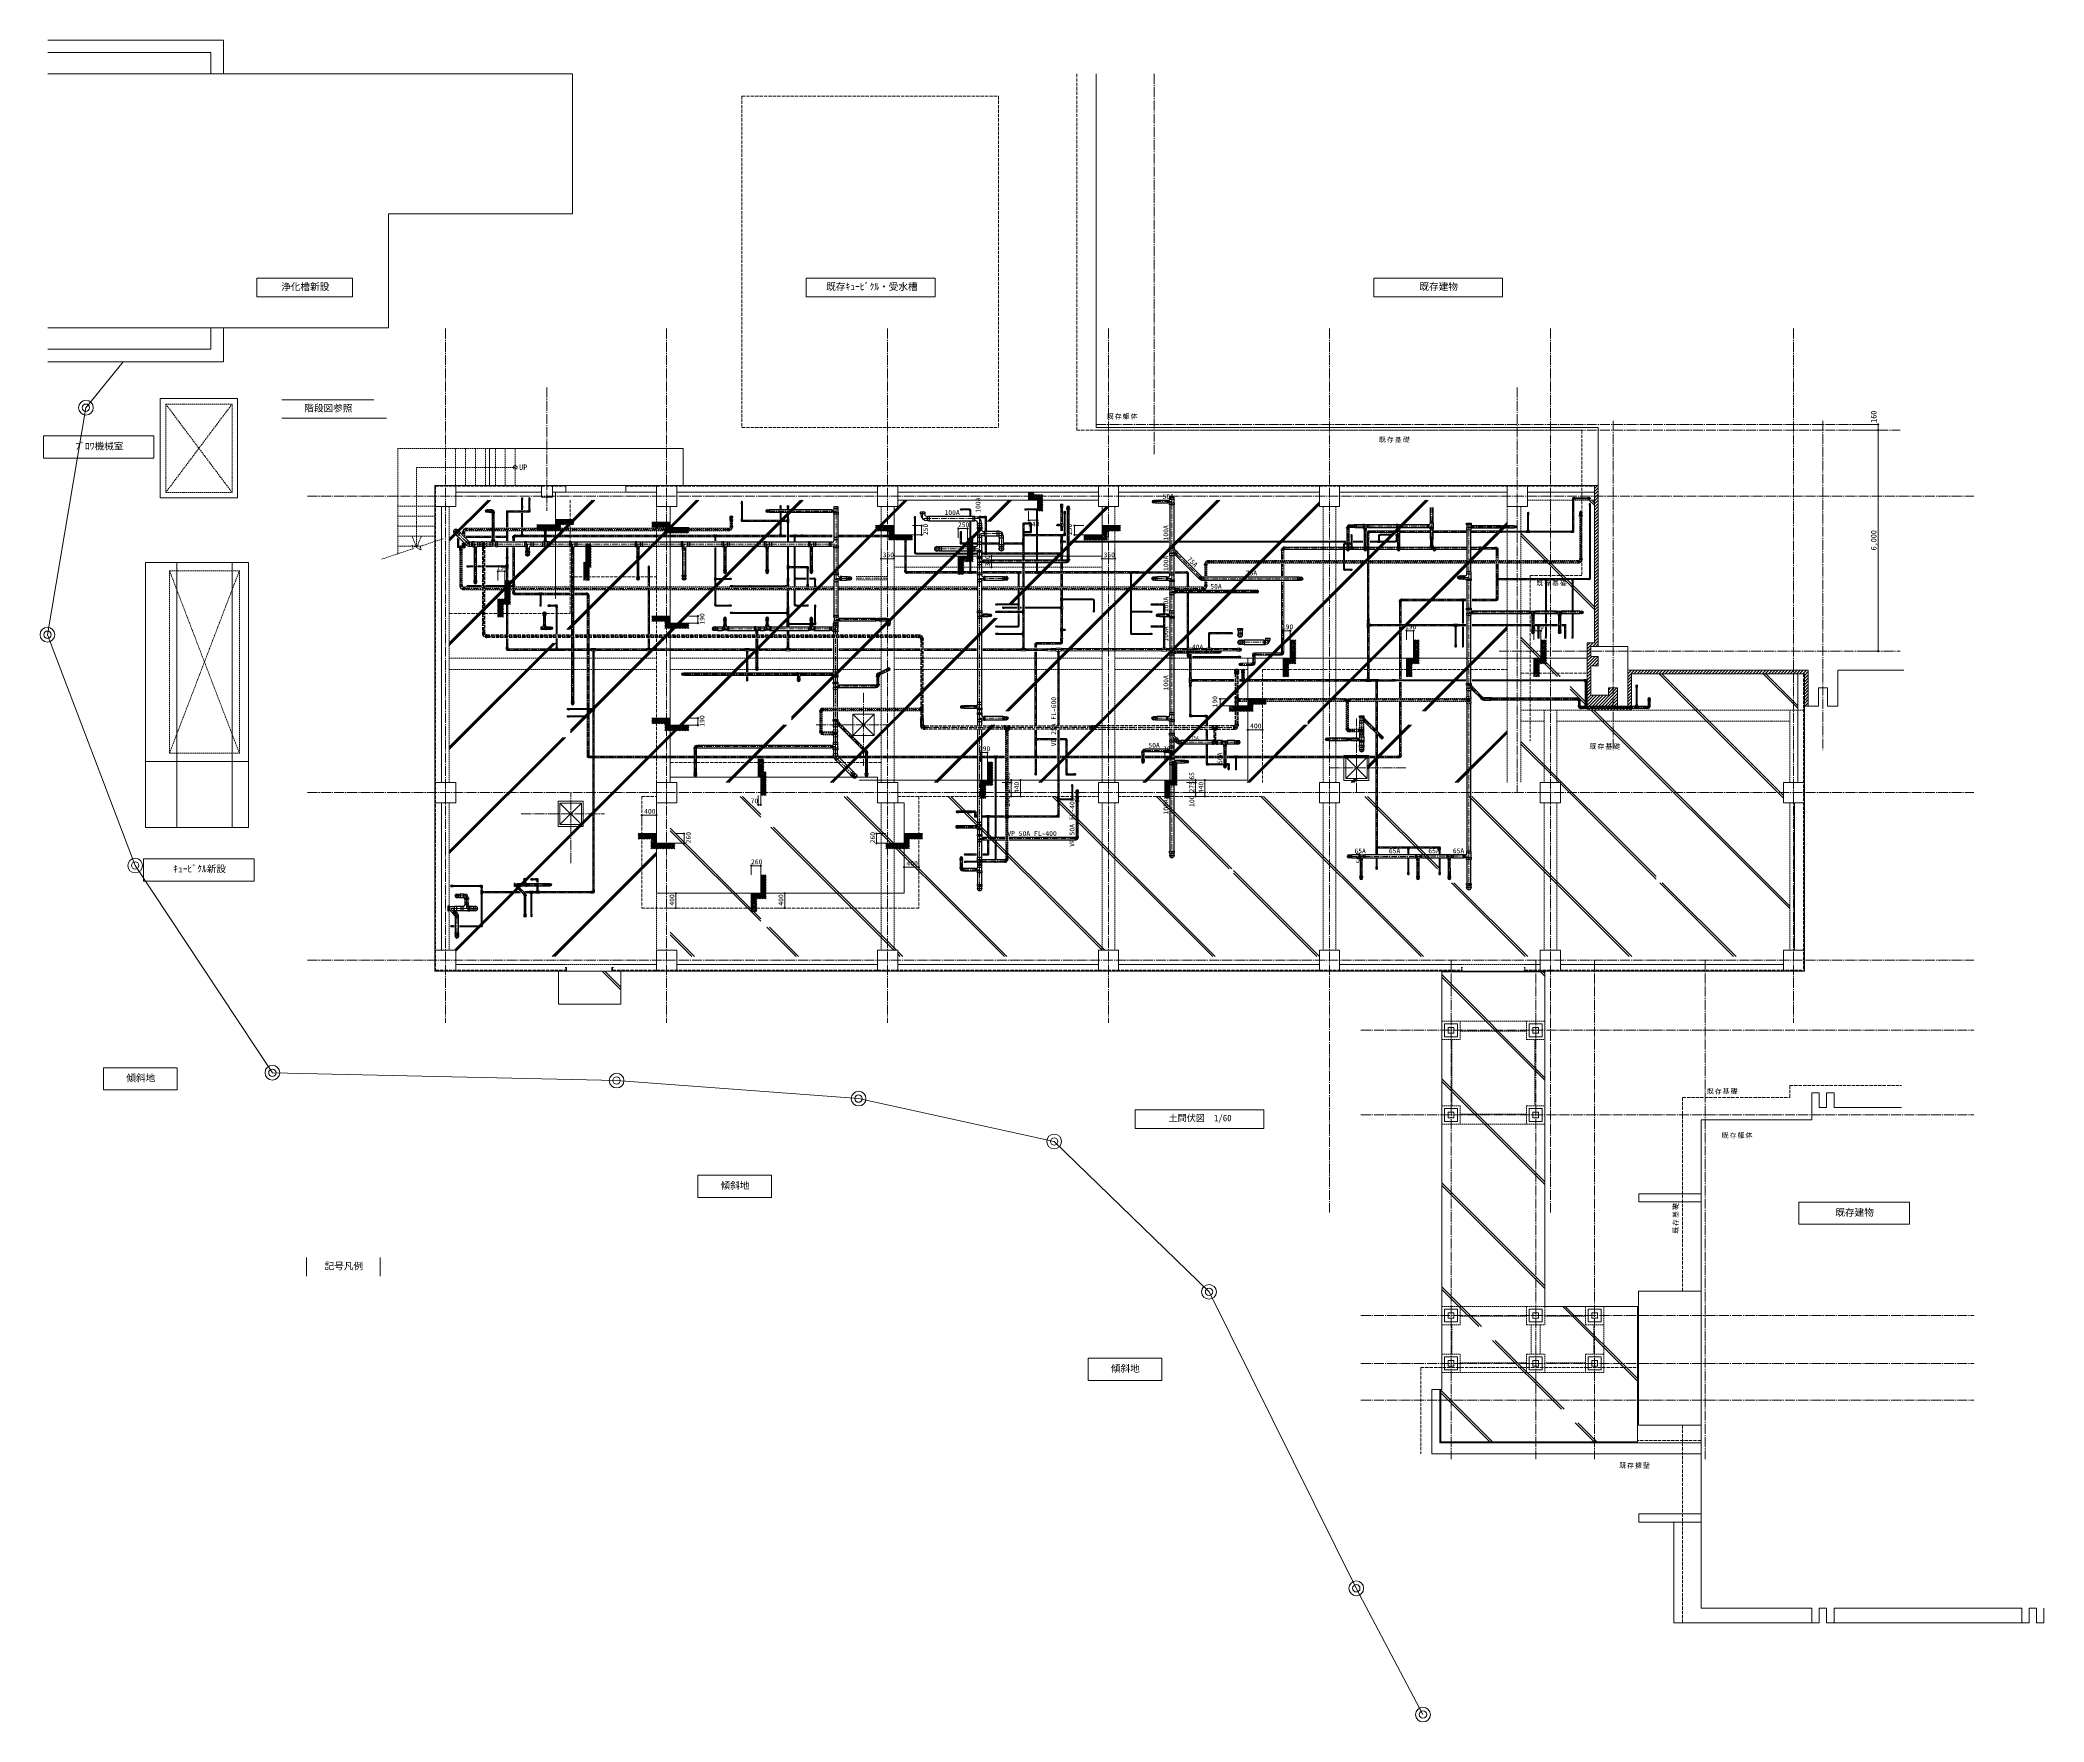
# Model space of a CAD drawing. Units: millimetres at full size. Extents: x -12803 to 120774, y -9413 to 101127.
# Drawn here: x -10265 to 44148, y 55437 to 101127 of the extents above; entities that cross this region are included whole.
import ezdxf
from ezdxf.enums import TextEntityAlignment as Align

# ---------------------------------------------------------------- set-up
doc = ezdxf.new("R2010")
doc.units = ezdxf.units.MM
doc.header["$LTSCALE"] = 30
for name, pattern in [('CHAIN1', [8, 5, -1, 1, -1]), ('CHAIN2', [12, 9, -1, 1, -1]), ('DASHED1', [1.8, 1.2, -0.6]), ('DASHED3', [4, 3, -1])]:
    doc.linetypes.add(name, pattern=pattern)
for name, color, linetype, lineweight in [('0-1_1-2', 7, 'Continuous', 15), ('0-8_1-9', 7, 'Continuous', 15), ('0-9_1-1', 7, 'CHAIN2', 15), ('3-1_1-10', 7, 'Continuous', 15), ('8-0_9-1', 7, 'Continuous', 15), ('9-1_配管－汚水１：硬質塩ビ管（ＤＶ）', 2, 'Continuous', 30), ('9-2_配管－給湯１２：ＨＴＬＰ（ＵＸ）', 3, 'Continuous', 20), ('9-3_配管－給水３：ＶＬＰ(ＶＤ)', 7, 'Continuous', 15), ('9-4_配管－ガス３：ねじ込み', 3, 'Continuous', 20)]:
    doc.layers.add(name, color=color, linetype=linetype, lineweight=lineweight)
doc.styles.add('ＭＳ ゴシック', font='')
doc.styles.get('ＭＳ ゴシック').set_extended_font_data('MS Gothic')

msp = doc.modelspace()

# ---------------------------------------------------------------- linework, layer by layer
at = {"layer": '0-1_1-2', "linetype": 'DASHED1'}
for p, q in [((-551.77, 90032.27), (-551.77, 87171.22)), ((-551.77, 90032.27), (1938.23, 90032.27)), ((1018.23, 89027.27), (1018.23, 90032.27)), ((1288.23, 89027.27), (1288.23, 90032.27)), ((1558.23, 89027.27), (1558.23, 90032.27)), ((1828.23, 89027.27), (1828.23, 90032.27)), ((2098.23, 89027.27), (2098.23, 90032.27)), ((2368.23, 89027.27), (2368.23, 90032.27)), ((2638.23, 89027.27), (2638.23, 90032.27)), ((-39.27, 89519.77), (2638.23, 89519.77)), ((-39.27, 89519.77), (-39.27, 87341.47)), ((4008.23, 88847.27), (5638.23, 88847.27)), ((6473.23, 89027.27), (6473.23, 86547.27)), ((29573.23, 89027.27), (29573.23, 80957.27)), ((453.23, 88462.27), (-551.77, 88462.27)), ((453.23, 88192.27), (-551.77, 88192.27)), ((848.23, 88457.27), (848.23, 80957.27)), ((12573.23, 88457.27), (12573.23, 80957.27)), ((12923.23, 88457.27), (12923.23, 80957.27)), ((18573.23, 88457.27), (18573.23, 80957.27)), ((18923.23, 88457.27), (18923.23, 80957.27)), ((24573.23, 88457.27), (24573.23, 80957.27)), ((24923.23, 88457.27), (24923.23, 80957.27)), ((30123.23, 88632.27), (31948.23, 88632.27)), ((453.23, 87922.27), (-551.77, 87922.27)), ((453.23, 87652.27), (-551.77, 87652.27)), ((-163.54, 87641.47), (-39.27, 87341.47)), ((84.99, 87641.47), (-39.27, 87341.47)), ((-551.77, 87382.27), (83.55, 87382.27)), ((12923.23, 87107.27), (18573.23, 87107.27)), ((12923.23, 86807.27), (18573.23, 86807.27)), ((848.23, 84332.27), (6473.23, 84332.27)), ((848.23, 84032.27), (6473.23, 84032.27)), ((6848.23, 84332.27), (12573.23, 84332.27)), ((6848.23, 84032.27), (12573.23, 84032.27)), ((12923.23, 84332.27), (18573.23, 84332.27)), ((12923.23, 84032.27), (18573.23, 84032.27)), ((18923.23, 84332.27), (24573.23, 84332.27)), ((18923.23, 84032.27), (22528.23, 84032.27)), ((24923.23, 84332.27), (31748.23, 84332.27)), ((29948.23, 82927.27), (37643.23, 82927.27)), ((30573.23, 82927.27), (30573.23, 80957.27)), ((30923.23, 82927.27), (30923.23, 80957.27)), ((37248.23, 80957.27), (37248.23, 82927.27)), ((37643.23, 82927.27), (37643.23, 75837.27)), ((29948.23, 82627.27), (30573.23, 82627.27)), ((30923.23, 82627.27), (37248.23, 82627.27)), ((848.23, 80407.27), (848.23, 76407.27)), ((6473.23, 80407.27), (6473.23, 75837.27)), ((12573.23, 80407.27), (12573.23, 76407.27)), ((12923.23, 80407.27), (12923.23, 76407.27)), ((18573.23, 80407.27), (18573.23, 76407.27)), ((18923.23, 80407.27), (18923.23, 76407.27)), ((24573.23, 80407.27), (24573.23, 76407.27)), ((24923.23, 80407.27), (24923.23, 76407.27)), ((30573.23, 80407.27), (30573.23, 76407.27)), ((30923.23, 80407.27), (30923.23, 76407.27)), ((37248.23, 80407.27), (37248.23, 76407.27)), ((5303.23, 76017.27), (3993.23, 76017.27)), ((30067.23, 76017.27), (28329.23, 76017.27)), ((27798.23, 74477.27), (27798.23, 71677.27)), ((27798.23, 74477.27), (30598.23, 74477.27)), ((28298.23, 74477.27), (28298.23, 73977.27)), ((28298.23, 74207.27), (30098.23, 74207.27)), ((30098.23, 74477.27), (30098.23, 73977.27)), ((27798.23, 73977.27), (28298.23, 73977.27)), ((28068.23, 73977.27), (28068.23, 72177.27)), ((30098.23, 73977.27), (30598.23, 73977.27)), ((30328.23, 73977.27), (30328.23, 72177.27)), ((30098.23, 71947.27), (28298.23, 71947.27)), ((30098.23, 72177.27), (30098.23, 71677.27)), ((30098.23, 72177.27), (30598.23, 72177.27)), ((27798.23, 71677.27), (30598.23, 71677.27)), ((27798.23, 66727.27), (32198.23, 66727.27)), ((28298.23, 66727.27), (28298.23, 66227.27)), ((28298.23, 66457.27), (30098.23, 66457.27)), ((30098.23, 66727.27), (30098.23, 66227.27)), ((30598.23, 66727.27), (30598.23, 66227.27)), ((30598.23, 66457.27), (31698.23, 66457.27)), ((31698.23, 66727.27), (31698.23, 66227.27)), ((32198.23, 66727.27), (32198.23, 64927.27)), ((27798.23, 66227.27), (28298.23, 66227.27)), ((28068.23, 65427.27), (28068.23, 66227.27)), ((30098.23, 66227.27), (30598.23, 66227.27)), ((30223.23, 66227.27), (30223.23, 65427.27)), ((30473.23, 66227.27), (30473.23, 65427.27)), ((31698.23, 66227.27), (32198.23, 66227.27)), ((31928.23, 66227.27), (31928.23, 65427.27)), ((30098.23, 65427.27), (30598.23, 65427.27)), ((30098.23, 65427.27), (30098.23, 64927.27)), ((30598.23, 65427.27), (30598.23, 64927.27)), ((31698.23, 65427.27), (31698.23, 64927.27)), ((31698.23, 65427.27), (32198.23, 65427.27)), ((27798.23, 64927.27), (32198.23, 64927.27)), ((30098.23, 65197.27), (28298.23, 65197.27)), ((31698.23, 65197.27), (30598.23, 65197.27))]:
    msp.add_line(p, q, dxfattribs=at)
at = {"layer": '0-1_1-2'}
for p, q in [((1938.23, 90032.27), (1938.23, 89027.27)), ((1938.23, 90032.27), (7198.23, 90032.27)), ((7198.23, 90032.27), (7198.23, 89027.27)), ((453.23, 89027.27), (453.23, 75837.27)), ((453.23, 89027.27), (32048.23, 89027.27)), ((1023.23, 89027.27), (1023.23, 88457.27)), ((1023.23, 88847.27), (3348.23, 88847.27)), ((3348.23, 89027.27), (3348.23, 88707.27)), ((3348.23, 88707.27), (3648.23, 88707.27)), ((3648.23, 89027.27), (3648.23, 88707.27)), ((3648.23, 88847.27), (4008.23, 88847.27)), ((3728.23, 88847.27), (3728.23, 85947.27)), ((4008.23, 89027.27), (4008.23, 88847.27)), ((5638.23, 89027.27), (5638.23, 88847.27)), ((5638.23, 88847.27), (6473.23, 88847.27)), ((7023.23, 89027.27), (7023.23, 88457.27)), ((7023.23, 88847.27), (12473.23, 88847.27)), ((13023.23, 89027.27), (13023.23, 88457.27)), ((13023.23, 88847.27), (18473.23, 88847.27)), ((19023.23, 89027.27), (19023.23, 88457.27)), ((19023.23, 88847.27), (24473.23, 88847.27)), ((25023.23, 89027.27), (25023.23, 88457.27)), ((25023.23, 88847.27), (29573.23, 88847.27)), ((30123.23, 89027.27), (30123.23, 88457.27)), ((30123.23, 88847.27), (31948.23, 88847.27)), ((31948.23, 89027.27), (31948.23, 84752.27)), ((453.23, 88457.27), (1023.23, 88457.27)), ((633.23, 88457.27), (633.23, 80957.27)), ((6848.23, 88457.27), (6848.23, 80957.27)), ((18473.23, 88632.27), (13023.23, 88632.27)), ((31748.23, 84752.27), (31948.23, 84752.27)), ((31748.23, 82927.27), (31748.23, 84752.27)), ((31848.23, 84377.27), (31848.23, 84652.27)), ((22523.23, 84332.27), (31748.23, 84332.27)), ((22528.23, 84332.27), (22528.23, 81022.27)), ((32948.23, 83907.27), (32948.23, 82927.27)), ((37643.23, 83907.27), (32948.23, 83907.27)), ((37463.23, 83907.27), (37463.23, 80957.27)), ((37643.23, 83907.27), (37643.23, 75837.27)), ((11808.23, 82817.27), (12388.23, 82237.27)), ((31748.23, 82927.27), (32948.23, 82927.27)), ((11808.23, 82237.27), (12388.23, 82237.27)), ((25138.23, 81692.27), (25138.23, 81012.27)), ((25188.23, 81642.27), (25768.23, 81062.27)), ((6848.23, 81102.27), (12473.23, 81102.27)), ((12473.23, 81102.27), (12473.23, 80407.27)), ((453.23, 80957.27), (1023.23, 80957.27)), ((1023.23, 80957.27), (1023.23, 80407.27)), ((6473.23, 80957.27), (6473.23, 77947.27)), ((12473.23, 81022.27), (22528.23, 81022.27)), ((18473.23, 80957.27), (18473.23, 80407.27)), ((24473.23, 80957.27), (24473.23, 80407.27)), ((25138.23, 81012.27), (25818.23, 81012.27)), ((25188.23, 81062.27), (25768.23, 81062.27)), ((30473.23, 80957.27), (30473.23, 80407.27)), ((37073.23, 80957.27), (37643.23, 80957.27)), ((453.23, 80407.27), (1023.23, 80407.27)), ((633.23, 80407.27), (633.23, 76407.27)), ((3803.23, 80447.27), (3803.23, 79767.27)), ((3853.23, 80397.27), (3853.23, 79817.27)), ((3853.23, 80397.27), (4433.23, 79817.27)), ((3853.23, 79817.27), (4433.23, 80397.27)), ((6473.23, 80407.27), (7023.23, 80407.27)), ((12473.23, 80407.27), (13198.23, 80407.27)), ((13198.23, 80407.27), (13198.23, 77947.27)), ((18473.23, 80407.27), (19023.23, 80407.27)), ((24473.23, 80407.27), (25023.23, 80407.27)), ((30473.23, 80407.27), (31023.23, 80407.27)), ((37373.23, 80407.27), (37373.23, 76407.27)), ((3803.23, 79767.27), (4483.23, 79767.27)), ((3853.23, 79817.27), (4433.23, 79817.27)), ((6473.23, 77947.27), (13198.23, 77947.27)), ((6473.23, 76407.27), (7023.23, 76407.27)), ((6473.23, 76407.27), (6473.23, 75837.27)), ((7023.23, 76407.27), (7023.23, 75837.27)), ((12473.23, 76407.27), (13023.23, 76407.27)), ((12473.23, 76407.27), (12473.23, 75837.27)), ((13023.23, 76407.27), (13023.23, 75837.27)), ((18473.23, 76407.27), (19023.23, 76407.27)), ((18473.23, 76407.27), (18473.23, 75837.27)), ((19023.23, 76407.27), (19023.23, 75837.27)), ((24473.23, 76407.27), (25023.23, 76407.27)), ((24473.23, 76407.27), (24473.23, 75837.27)), ((25023.23, 76407.27), (25023.23, 75837.27)), ((30473.23, 76407.27), (31023.23, 76407.27)), ((30473.23, 76407.27), (30473.23, 75837.27)), ((31023.23, 76407.27), (31023.23, 75837.27)), ((37073.23, 76407.27), (37073.23, 75837.27)), ((37073.23, 76407.27), (37643.23, 76407.27)), ((453.23, 75837.27), (37643.23, 75837.27)), ((1023.23, 76017.27), (3993.23, 76017.27)), ((3993.23, 75932.27), (4033.23, 75932.27)), ((4018.23, 75837.27), (4033.23, 75852.27)), ((4033.23, 75932.27), (4033.23, 75852.27)), ((5263.23, 75932.27), (5263.23, 75852.27)), ((5263.23, 75932.27), (5303.23, 75932.27)), ((5278.23, 75837.27), (5263.23, 75852.27)), ((5303.23, 76017.27), (6473.23, 76017.27)), ((5508.23, 75837.27), (5508.23, 74932.27)), ((7023.23, 76017.27), (12473.23, 76017.27)), ((13023.23, 76017.27), (18473.23, 76017.27)), ((19023.23, 76017.27), (24473.23, 76017.27)), ((25023.23, 76017.27), (28328.27, 76017.27)), ((27798.23, 75837.27), (27798.23, 64467.27)), ((27798.23, 75812.27), (30598.23, 75812.27)), ((28328.27, 75932.27), (28363.27, 75932.27)), ((28329.12, 76017.27), (28329.23, 76017.27)), ((28349.23, 75837.27), (28363.27, 75851.31)), ((30031.27, 75932.27), (30066.27, 75932.27)), ((30047.23, 75837.27), (30031.27, 75853.22)), ((30066.27, 76017.27), (30473.23, 76017.27)), ((30598.23, 75837.27), (30598.23, 66727.27)), ((31023.23, 76017.27), (37073.23, 76017.27)), ((27873.23, 74402.27), (27873.23, 74052.27)), ((27873.23, 74052.27), (28223.23, 74052.27)), ((27973.23, 74302.27), (27973.23, 74152.27)), ((27973.23, 74152.27), (28123.23, 74152.27)), ((30173.23, 74402.27), (30173.23, 74052.27)), ((30173.23, 74052.27), (30523.23, 74052.27)), ((30273.23, 74302.27), (30273.23, 74152.27)), ((30273.23, 74152.27), (30423.23, 74152.27)), ((27873.23, 72102.27), (27873.23, 71752.27)), ((27973.23, 72002.27), (27973.23, 71852.27)), ((27973.23, 71852.27), (28123.23, 71852.27)), ((30173.23, 72102.27), (30173.23, 71752.27)), ((30273.23, 72002.27), (30273.23, 71852.27)), ((30273.23, 71852.27), (30423.23, 71852.27)), ((27873.23, 71752.27), (28223.23, 71752.27)), ((30173.23, 71752.27), (30523.23, 71752.27)), ((33138.23, 67142.27), (34838.23, 67142.27)), ((27873.23, 66652.27), (27873.23, 66302.27)), ((27973.23, 66552.27), (27973.23, 66402.27)), ((27973.23, 66402.27), (28123.23, 66402.27)), ((30173.23, 66652.27), (30173.23, 66302.27)), ((30273.23, 66552.27), (30273.23, 66402.27)), ((30273.23, 66402.27), (30423.23, 66402.27)), ((30598.23, 66727.27), (33138.23, 66727.27)), ((31773.23, 66652.27), (31773.23, 66302.27)), ((31873.23, 66552.27), (31873.23, 66402.27)), ((31873.23, 66402.27), (32023.23, 66402.27)), ((33113.23, 66727.27), (33113.23, 63022.27)), ((27873.23, 66302.27), (28223.23, 66302.27)), ((30173.23, 66302.27), (30523.23, 66302.27)), ((31773.23, 66302.27), (32123.23, 66302.27)), ((27873.23, 65352.27), (27873.23, 65002.27)), ((30173.23, 65352.27), (30173.23, 65002.27)), ((31773.23, 65352.27), (31773.23, 65002.27)), ((27873.23, 65002.27), (28223.23, 65002.27)), ((27973.23, 65252.27), (27973.23, 65102.27)), ((27973.23, 65102.27), (28123.23, 65102.27)), ((30173.23, 65002.27), (30523.23, 65002.27)), ((30273.23, 65252.27), (30273.23, 65102.27)), ((30273.23, 65102.27), (30423.23, 65102.27)), ((31773.23, 65002.27), (32123.23, 65002.27)), ((31873.23, 65252.27), (31873.23, 65102.27)), ((31873.23, 65102.27), (32023.23, 65102.27)), ((27773.23, 63047.27), (27773.23, 64467.27)), ((33113.23, 63047.27), (27773.23, 63047.27))]:
    msp.add_line(p, q, dxfattribs=at)
at = {"layer": '0-1_1-2', "linetype": 'DASHED3'}
for p, q in [((473.23, 89007.27), (473.23, 75857.27)), ((473.23, 89007.27), (4008.23, 89007.27)), ((5638.23, 89007.27), (31948.23, 89007.27)), ((4128.23, 88632.27), (4128.23, 85547.27)), ((4128.23, 86547.27), (6473.23, 86547.27)), ((6473.23, 86547.27), (6473.23, 80957.27)), ((848.23, 85547.27), (4128.23, 85547.27)), ((22928.23, 84032.27), (29573.23, 84032.27)), ((22928.23, 84032.27), (22928.23, 80957.27)), ((29948.23, 83932.27), (31748.23, 83932.27)), ((37623.23, 83907.27), (37623.23, 75857.27)), ((6848.23, 81502.27), (12573.23, 81502.27)), ((6073.23, 80582.27), (6073.23, 77547.27)), ((6073.23, 80582.27), (6473.23, 80582.27)), ((13023.23, 80582.27), (18473.23, 80582.27)), ((13598.23, 80582.27), (13598.23, 77547.27)), ((22928.23, 80582.27), (19023.23, 80582.27)), ((6073.23, 77547.27), (13598.23, 77547.27)), ((473.23, 75857.27), (4013.23, 75857.27)), ((4013.23, 75932.27), (4013.23, 75857.27)), ((5283.23, 75932.27), (5283.23, 75857.27)), ((5283.23, 75857.27), (28344.23, 75857.27)), ((28344.23, 75932.27), (28344.23, 75857.27))]:
    msp.add_line(p, q, dxfattribs=at)
at = {"layer": '0-1_1-2'}
for points in [[(6473.23, 89027.27), (6473.23, 88457.27), (7023.23, 88457.27)], [(12473.23, 89027.27), (12473.23, 88457.27), (13023.23, 88457.27)], [(18473.23, 89027.27), (18473.23, 88457.27), (19023.23, 88457.27)], [(24473.23, 89027.27), (24473.23, 88457.27), (25023.23, 88457.27)], [(29573.23, 89027.27), (29573.23, 88457.27), (30123.23, 88457.27)], [(12923.23, 88457.27), (12923.23, 87107.27), (18573.23, 87107.27), (18573.23, 88457.27)], [(11808.23, 82817.27), (12388.23, 82817.27), (12388.23, 82237.27)], [(11808.23, 82817.27), (11808.23, 82237.27), (12388.23, 82817.27)], [(25138.23, 81692.27), (25818.23, 81692.27), (25818.23, 81012.27)], [(25188.23, 81642.27), (25768.23, 81642.27), (25768.23, 81062.27)], [(25188.23, 81642.27), (25188.23, 81062.27), (25768.23, 81642.27)], [(6473.23, 80957.27), (7023.23, 80957.27), (7023.23, 80407.27)], [(12473.23, 80957.27), (13023.23, 80957.27), (13023.23, 80407.27)], [(18473.23, 80957.27), (19023.23, 80957.27), (19023.23, 80407.27)], [(24473.23, 80957.27), (25023.23, 80957.27), (25023.23, 80407.27)], [(30473.23, 80957.27), (31023.23, 80957.27), (31023.23, 80407.27)], [(37073.23, 80957.27), (37073.23, 80407.27), (37643.23, 80407.27)], [(3803.23, 80447.27), (4483.23, 80447.27), (4483.23, 79767.27)], [(3853.23, 80397.27), (4433.23, 80397.27), (4433.23, 79817.27)], [(453.23, 76407.27), (1023.23, 76407.27), (1023.23, 75837.27)], [(3808.23, 75837.27), (3808.23, 74932.27), (5508.23, 74932.27)], [(27873.23, 74402.27), (28223.23, 74402.27), (28223.23, 74052.27)], [(27973.23, 74302.27), (28123.23, 74302.27), (28123.23, 74152.27)], [(30173.23, 74402.27), (30523.23, 74402.27), (30523.23, 74052.27)], [(30273.23, 74302.27), (30423.23, 74302.27), (30423.23, 74152.27)], [(27873.23, 72102.27), (28223.23, 72102.27), (28223.23, 71752.27)], [(27973.23, 72002.27), (28123.23, 72002.27), (28123.23, 71852.27)], [(30173.23, 72102.27), (30523.23, 72102.27), (30523.23, 71752.27)], [(30273.23, 72002.27), (30423.23, 72002.27), (30423.23, 71852.27)], [(33138.23, 67142.27), (33138.23, 63502.27), (34838.23, 63502.27)], [(27873.23, 66652.27), (28223.23, 66652.27), (28223.23, 66302.27)], [(27973.23, 66552.27), (28123.23, 66552.27), (28123.23, 66402.27)], [(30173.23, 66652.27), (30523.23, 66652.27), (30523.23, 66302.27)], [(30273.23, 66552.27), (30423.23, 66552.27), (30423.23, 66402.27)], [(31773.23, 66652.27), (32123.23, 66652.27), (32123.23, 66302.27)], [(31873.23, 66552.27), (32023.23, 66552.27), (32023.23, 66402.27)], [(27873.23, 65352.27), (28223.23, 65352.27), (28223.23, 65002.27)], [(30173.23, 65352.27), (30523.23, 65352.27), (30523.23, 65002.27)], [(31773.23, 65352.27), (32123.23, 65352.27), (32123.23, 65002.27)], [(27973.23, 65252.27), (28123.23, 65252.27), (28123.23, 65102.27)], [(30273.23, 65252.27), (30423.23, 65252.27), (30423.23, 65102.27)], [(31873.23, 65252.27), (32023.23, 65252.27), (32023.23, 65102.27)]]:
    msp.add_lwpolyline(points, dxfattribs=at)
at = {"layer": '0-1_1-2', "linetype": 'DASHED1'}
for points in [[(-981.95, 87028.31), (-134.17, 87309.94), (-165.7, 87404.84), (87.15, 87278.09), (55.63, 87372.99), (683.98, 87581.73)], [(27798.23, 72177.27), (28298.23, 72177.27), (28298.23, 71677.27)], [(27798.23, 65427.27), (28298.23, 65427.27), (28298.23, 64927.27)]]:
    msp.add_lwpolyline(points, dxfattribs=at)
at = {"layer": '0-1_1-2', "linetype": 'DASHED3'}
msp.add_lwpolyline([(30052.23, 75932.27), (30052.23, 75857.27), (37623.23, 75857.27)], dxfattribs=at)
at = {"layer": '0-1_1-2', "linetype": 'DASHED1'}
msp.add_circle((2638.23, 89519.77), 50, dxfattribs=at)
at = {"layer": '0-8_1-9'}
for p, q in [((-10052.31, 101127.27), (-5286.77, 101127.27)), ((-10052.31, 100787.27), (-5626.77, 100787.27)), ((-5626.77, 100787.27), (-5626.77, 100207.27)), ((-5286.77, 101127.27), (-5286.77, 100207.27)), ((-10052.31, 100207.27), (4193.23, 100207.27)), ((4193.23, 100207.27), (4193.23, 96407.27)), ((-806.77, 96407.27), (4193.23, 96407.27)), ((-806.77, 96407.27), (-806.77, 93307.27)), ((-4380.07, 94654.43), (-4380.07, 94154.43)), ((-4380.07, 94154.43), (-1780.07, 94154.43)), ((10541.3, 94656.21), (10541.3, 94156.21)), ((10541.3, 94156.21), (14041.3, 94156.21)), ((25950.64, 94656.21), (25950.64, 94156.21)), ((25950.64, 94156.21), (29450.64, 94156.21)), ((-10052.31, 93307.27), (-806.77, 93307.27)), ((-5626.77, 93307.27), (-5626.77, 92727.27)), ((-5286.77, 93307.27), (-5286.77, 92387.27)), ((-10052.31, 92727.27), (-5626.77, 92727.27)), ((-10052.31, 92387.27), (-5286.77, 92387.27)), ((-9020.77, 91140.27), (-8008.8, 92387.27)), ((-10064.77, 84973.27), (-9020.77, 91140.27)), ((-7001.77, 91387.27), (-7001.77, 88687.27)), ((-3703.58, 91355.06), (-1203.58, 91355.06)), ((-10171.63, 90372.43), (-10171.63, 89772.43)), ((-3703.58, 90855.06), (-860.46, 90855.06)), ((39648.23, 90687.27), (39148.23, 90687.27)), ((39648.23, 90527.27), (39148.23, 90527.27)), ((39648.23, 84527.27), (39648.23, 90687.27)), ((-10171.63, 89772.43), (-7171.63, 89772.43)), ((-7001.77, 88687.27), (-4901.77, 88687.27)), ((-7401.77, 86932.27), (-7401.77, 79732.27)), ((-6551.77, 86932.27), (-6551.77, 79732.27)), ((-5051.77, 86932.27), (-5051.77, 79732.27)), ((-7681.77, 78702.27), (-10064.77, 84973.27)), ((31848.23, 84652.27), (32848.23, 84652.27)), ((32048.23, 84377.27), (31848.23, 84377.27)), ((32048.23, 84127.27), (32048.23, 84377.27)), ((32848.23, 84652.27), (32848.23, 83027.27)), ((39648.23, 84527.27), (39148.23, 84527.27)), ((31848.23, 84127.27), (32048.23, 84127.27)), ((31848.23, 83327.27), (31848.23, 84127.27)), ((37748.23, 84007.27), (32848.23, 84007.27)), ((37748.23, 83027.27), (37748.23, 84007.27)), ((38548.23, 84007.27), (38548.23, 83027.27)), ((38548.23, 84007.27), (40348.23, 84007.27)), ((32323.23, 83327.27), (31848.23, 83327.27)), ((32323.23, 83527.27), (32323.23, 83327.27)), ((32573.23, 83527.27), (32323.23, 83527.27)), ((32573.23, 83027.27), (32573.23, 83527.27)), ((38023.23, 83527.27), (38023.23, 83027.27)), ((38273.23, 83527.27), (38023.23, 83527.27)), ((38273.23, 83027.27), (38273.23, 83527.27)), ((32848.23, 83027.27), (32573.23, 83027.27)), ((38023.23, 83027.27), (37643.23, 83027.27)), ((38273.23, 83027.27), (38548.23, 83027.27)), ((-7401.77, 81532.27), (-4601.77, 81532.27)), ((-7401.77, 79732.27), (-4601.77, 79732.27)), ((-7681.77, 78702.27), (-3956.77, 73073.27)), ((-7453.89, 78880.31), (-7453.89, 78280.31)), ((-7453.89, 78280.31), (-4453.89, 78280.31)), ((-8541.37, 73208.57), (-6541.37, 73208.57)), ((-6541.37, 73208.57), (-6541.37, 72608.57)), ((11960.23, 72370.27), (17272.23, 71205.27)), ((19469.6, 72061.93), (19469.6, 71561.93)), ((19469.6, 71561.93), (22969.6, 71561.93)), ((17272.23, 71205.27), (21477.23, 67122.27)), ((7595.65, 70288.51), (9595.65, 70288.51)), ((9595.65, 70288.51), (9595.65, 69688.51)), ((33148.23, 69787.27), (34838.23, 69787.27)), ((33148.23, 69567.27), (33148.23, 69787.27)), ((33148.23, 69567.27), (34838.23, 69567.27)), ((37493.69, 69556.41), (37493.69, 68956.41)), ((37493.69, 68956.41), (40493.69, 68956.41)), ((-3028.58, 68051.42), (-3028.58, 67551.42)), ((-1028.58, 68051.42), (-1028.58, 67551.42)), ((21477.23, 67122.27), (25476.23, 59067.27)), ((18194.28, 65316.31), (20194.28, 65316.31)), ((20194.28, 65316.31), (20194.28, 64716.31)), ((27528.23, 64467.27), (27528.23, 62722.27)), ((27528.23, 64467.27), (27798.23, 64467.27)), ((27748.23, 63022.27), (27748.23, 64467.27)), ((34838.23, 62722.27), (27528.23, 62722.27)), ((34838.23, 63022.27), (27748.23, 63022.27)), ((33148.23, 61087.27), (34838.23, 61087.27)), ((34098.23, 60867.27), (34098.23, 58127.27)), ((25476.23, 59067.27), (27287.23, 55637.27)), ((37848.23, 58527.27), (34838.23, 58527.27)), ((37848.23, 58527.27), (34838.23, 58527.27)), ((37848.23, 58127.27), (34098.23, 58127.27)), ((38448.23, 58127.27), (43548.23, 58127.27))]:
    msp.add_line(p, q, dxfattribs=at)
at = {"layer": '0-8_1-9', "linetype": 'DASHED3'}
for p, q in [((17888.23, 100207.27), (17888.23, 90527.27)), ((8793.23, 99602.27), (8793.23, 90602.27)), ((8793.23, 90602.27), (15763.23, 90602.27)), ((17888.23, 90527.27), (31598.23, 90527.27)), ((31598.23, 90527.27), (31598.23, 86577.27)), ((30198.23, 86577.27), (30198.23, 82077.27)), ((30198.23, 86577.27), (31598.23, 86577.27)), ((34338.23, 72397.27), (37248.23, 72397.27)), ((34338.23, 67142.27), (34338.23, 72397.27)), ((37248.23, 72727.27), (40280.32, 72727.27)), ((37248.23, 72397.27), (37248.23, 72727.27)), ((33138.23, 67142.27), (33138.23, 63502.27)), ((33138.23, 67142.27), (34838.23, 67142.27)), ((27228.23, 65067.27), (27228.23, 62722.27)), ((27228.23, 65067.27), (33138.23, 65067.27)), ((34338.23, 58127.27), (34338.23, 63502.27)), ((34838.23, 63084.29), (33113.23, 63084.29))]:
    msp.add_line(p, q, dxfattribs=at)
at = {"layer": '0-8_1-9', "linetype": 'CHAIN2'}
for p, q in [((19988.23, 100207.27), (19988.23, 89878.88)), ((18413.23, 90527.27), (40248.23, 90527.27)), ((32448.23, 90787.27), (32448.23, 81835.24)), ((29351.41, 84527.27), (40248.23, 84527.27))]:
    msp.add_line(p, q, dxfattribs=at)
at = {"layer": '0-8_1-9', "linetype": 'DASHED1'}
for p, q in [((-6851.77, 91237.27), (-6851.77, 88837.27)), ((-6851.77, 91237.27), (-5051.77, 88837.27)), ((-6851.77, 88837.27), (-5051.77, 91237.27)), ((-6851.77, 88837.27), (-5051.77, 88837.27)), ((-6751.77, 86712.27), (-6751.77, 81752.27)), ((-6751.77, 81752.27), (-4851.77, 86712.27)), ((-6751.77, 86712.27), (-4851.77, 81752.27)), ((-6751.77, 81752.27), (-4851.77, 81752.27))]:
    msp.add_line(p, q, dxfattribs=at)
at = {"layer": '0-8_1-9'}
for points in [[(18413.23, 100207.27), (18413.23, 90602.27), (32048.23, 90602.27), (32048.23, 84652.27)], [(-4380.07, 94654.43), (-1780.07, 94654.43), (-1780.07, 94154.43)], [(10541.3, 94656.21), (14041.3, 94656.21), (14041.3, 94156.21)], [(25950.64, 94656.21), (29450.64, 94656.21), (29450.64, 94156.21)], [(-7001.77, 91387.27), (-4901.77, 91387.27), (-4901.77, 88687.27)], [(-10171.63, 90372.43), (-7171.63, 90372.43), (-7171.63, 89772.43)], [(-7401.77, 86932.27), (-4601.77, 86932.27), (-4601.77, 79732.27)], [(-7453.89, 78880.31), (-4453.89, 78880.31), (-4453.89, 78280.31)], [(-8541.37, 73208.57), (-8541.37, 72608.57), (-6541.37, 72608.57)], [(-3956.77, 73073.27), (5390.23, 72861.27), (11960.23, 72370.27)], [(34838.23, 58527.27), (34838.23, 71797.27), (37848.23, 71797.27), (37848.23, 72527.27), (38048.23, 72527.27), (38048.23, 72127.27), (38248.23, 72127.27), (38248.23, 72527.27), (38448.23, 72527.27), (38448.23, 72127.27), (40280.32, 72127.27)], [(19469.6, 72061.93), (22969.6, 72061.93), (22969.6, 71561.93)], [(7595.65, 70288.51), (7595.65, 69688.51), (9595.65, 69688.51)], [(37493.69, 69556.41), (40493.69, 69556.41), (40493.69, 68956.41)], [(18194.28, 65316.31), (18194.28, 64716.31), (20194.28, 64716.31)], [(34838.23, 60867.27), (33148.23, 60867.27), (33148.23, 61087.27)], [(37848.23, 58527.27), (37848.23, 58127.27), (38048.23, 58127.27), (38048.23, 58527.27), (38248.23, 58527.27), (38248.23, 58127.27), (38448.23, 58127.27), (38448.23, 58527.27), (43548.23, 58527.27), (43548.23, 58127.27), (43748.23, 58127.27), (43748.23, 58527.27), (43948.23, 58527.27), (43948.23, 58127.27), (44148.23, 58127.27), (44148.23, 58527.27)], [(38048.23, 58127.27), (38048.23, 58527.27), (38248.23, 58527.27), (38248.23, 58127.27)], [(43748.23, 58127.27), (43748.23, 58527.27), (43948.23, 58527.27), (43948.23, 58127.27)]]:
    msp.add_lwpolyline(points, dxfattribs=at)
at = {"layer": '0-8_1-9', "linetype": 'DASHED3'}
msp.add_lwpolyline([(8793.23, 99602.27), (15763.23, 99602.27), (15763.23, 90602.27)], dxfattribs=at)
at = {"layer": '0-8_1-9', "linetype": 'DASHED1'}
for points in [[(-6851.77, 91237.27), (-5051.77, 91237.27), (-5051.77, 88837.27)], [(-6751.77, 86712.27), (-4851.77, 86712.27), (-4851.77, 81752.27)]]:
    msp.add_lwpolyline(points, dxfattribs=at)
at = {"layer": '0-8_1-9'}
for centre, radius in [((-9020.77, 91140.27), 200), ((-9020.77, 91140.27), 100), ((-10064.77, 84973.27), 200), ((-10064.77, 84973.27), 100), ((-7681.77, 78702.27), 200), ((-7681.77, 78702.27), 100), ((-3956.77, 73073.27), 200), ((-3956.77, 73073.27), 100), ((5390.23, 72861.27), 200), ((5390.23, 72861.27), 100), ((11960.23, 72370.27), 200), ((11960.23, 72370.27), 100), ((17272.23, 71205.27), 200), ((17272.23, 71205.27), 100), ((21477.23, 67122.27), 200), ((21477.23, 67122.27), 100), ((25476.23, 59067.27), 200), ((25476.23, 59067.27), 100), ((27287.23, 55637.27), 200), ((27287.23, 55637.27), 100)]:
    msp.add_circle(centre, radius, dxfattribs=at)
at = {"layer": '0-8_1-9', "color": 4}
for points in [[(39618.23, 90687.27), (39638.96, 90715.8), (39623.96, 90704.9)], [(39638.96, 90715.8), (39618.23, 90687.27), (39623.96, 90669.63)], [(39623.96, 90544.9), (39618.23, 90527.27), (39638.96, 90498.74)], [(39638.96, 90498.74), (39618.23, 90527.27), (39623.96, 90509.63)], [(39623.96, 90669.63), (39672.5, 90669.63), (39638.96, 90715.8)], [(39672.5, 90669.63), (39623.96, 90669.63), (39657.5, 90658.74)], [(39657.5, 90658.74), (39623.96, 90669.63), (39638.96, 90658.74)], [(39638.96, 90555.8), (39623.96, 90544.9), (39672.5, 90544.9)], [(39623.96, 90544.9), (39638.96, 90498.74), (39672.5, 90544.9)], [(39657.5, 90715.8), (39638.96, 90715.8), (39672.5, 90669.63)], [(39657.5, 90555.8), (39638.96, 90555.8), (39672.5, 90544.9)], [(39638.96, 90498.74), (39657.5, 90498.74), (39672.5, 90544.9)], [(39672.5, 90669.63), (39678.23, 90687.27), (39657.5, 90715.8)], [(39672.5, 90704.9), (39657.5, 90715.8), (39678.23, 90687.27)], [(39672.5, 90544.9), (39657.5, 90498.74), (39678.23, 90527.27)], [(39678.23, 90527.27), (39657.5, 90498.74), (39672.5, 90509.63)], [(39623.96, 84544.9), (39618.23, 84527.27), (39638.96, 84498.74)], [(39638.96, 84498.74), (39618.23, 84527.27), (39623.96, 84509.63)], [(39638.96, 84555.8), (39623.96, 84544.9), (39672.5, 84544.9)], [(39623.96, 84544.9), (39638.96, 84498.74), (39672.5, 84544.9)], [(39657.5, 84555.8), (39638.96, 84555.8), (39672.5, 84544.9)], [(39638.96, 84498.74), (39657.5, 84498.74), (39672.5, 84544.9)], [(39672.5, 84544.9), (39657.5, 84498.74), (39678.23, 84527.27)], [(39678.23, 84527.27), (39657.5, 84498.74), (39672.5, 84509.63)]]:
    msp.add_solid(points, dxfattribs=at)
at = {"layer": '0-9_1-1'}
for p, q in [((748.23, 93287.27), (748.23, 74432.27)), ((6748.23, 93287.27), (6748.23, 74432.27)), ((12748.23, 93287.27), (12748.23, 74432.27)), ((18748.23, 93287.27), (18748.23, 74432.27)), ((24748.23, 93287.27), (24748.23, 69273.12)), ((30748.23, 93287.27), (30748.23, 69273.12)), ((37348.23, 93287.27), (37348.23, 74432.27)), ((3498.23, 91687.27), (3498.23, 88341.94)), ((29848.23, 91687.27), (29848.23, 80682.27)), ((18413.23, 90687.27), (39148.23, 90687.27)), ((38148.23, 90787.27), (38148.23, 81835.24)), ((-3001.77, 88732.27), (42248.23, 88732.27)), ((12098.23, 83389.97), (12098.23, 81411.73)), ((10808.23, 82527.27), (12748.23, 82527.27)), ((25478.23, 80682.27), (25478.23, 82692.27)), ((24748.23, 81352.27), (26818.23, 81352.27)), ((-3001.77, 80682.27), (42248.23, 80682.27)), ((4143.23, 78767.27), (4143.23, 80682.27)), ((2803.23, 80107.27), (5064.06, 80107.27)), ((-3001.77, 76132.27), (42248.23, 76132.27)), ((28048.23, 76132.27), (28048.23, 62577.27)), ((30348.23, 76132.27), (30348.23, 62577.27)), ((31948.23, 76132.27), (31948.23, 62577.27)), ((34948.23, 76132.27), (34948.23, 62577.27)), ((25598.23, 74227.27), (42248.23, 74227.27)), ((25598.23, 71927.27), (42248.23, 71927.27)), ((25598.23, 66477.27), (42248.23, 66477.27)), ((25598.23, 65177.27), (42248.23, 65177.27)), ((25598.23, 64177.27), (42248.23, 64177.27))]:
    msp.add_line(p, q, dxfattribs=at)
at = {"layer": '0-9_1-1', "linetype": 'DASHED1'}
msp.add_line((29948.23, 88457.27), (29948.23, 80957.27), dxfattribs=at)
at = {"layer": '3-1_1-10'}
for p, q in [((16578.7, 88847.27), (16578.7, 88632.27)), ((16578.7, 88725.06), (16700.9, 88847.27)), ((16578.7, 88767.49), (16658.48, 88847.27)), ((16578.7, 88809.91), (16616.05, 88847.27)), ((16578.7, 88682.63), (16728.7, 88832.63)), ((16578.7, 88640.21), (16728.7, 88790.21)), ((16613.18, 88632.27), (16763.18, 88782.27)), ((16655.61, 88632.27), (16805.61, 88782.27)), ((16698.04, 88632.27), (16848.04, 88782.27)), ((16740.46, 88632.27), (16890.46, 88782.27)), ((16782.89, 88632.27), (16932.89, 88782.27)), ((16818.7, 88625.65), (16968.7, 88775.65)), ((16818.7, 88583.22), (16968.7, 88733.22)), ((31948.23, 88948.36), (32027.13, 89027.27)), ((31948.23, 88863.51), (32048.23, 88963.51)), ((31948.23, 88778.66), (32048.23, 88878.66)), ((31948.23, 88693.8), (32048.23, 88793.8)), ((31948.23, 88608.95), (32048.23, 88708.95)), ((848.23, 87545.98), (1934.52, 88632.27)), ((848.23, 87581.33), (1899.16, 88632.27)), ((848.23, 87510.62), (1969.87, 88632.27)), ((848.23, 84752.9), (4727.59, 88632.27)), ((848.23, 84682.19), (4798.3, 88632.27)), ((848.23, 84717.55), (4762.95, 88632.27)), ((1023.23, 76407.27), (13248.23, 88632.27)), ((1023.23, 76371.91), (13283.58, 88632.27)), ((4038.46, 85114.71), (7556.02, 88632.27)), ((4073.81, 85114.71), (7591.37, 88632.27)), ((4109.17, 85114.71), (7626.73, 88632.27)), ((4134.31, 82382.13), (10384.44, 88632.27)), ((4134.31, 82346.78), (10419.8, 88632.27)), ((4134.31, 82311.42), (10455.15, 88632.27)), ((4433.23, 79852.62), (13212.87, 88632.27)), ((15459.6, 88050.57), (16041.3, 88632.27)), ((15494.95, 88050.57), (16076.65, 88632.27)), ((15530.31, 88050.57), (16112.01, 88632.27)), ((15963.06, 82897.17), (21698.15, 88632.27)), ((15998.41, 82897.17), (21733.51, 88632.27)), ((16031.05, 85793.59), (18694.73, 88457.27)), ((16033.77, 82897.17), (21768.86, 88632.27)), ((16066.41, 85793.59), (18730.08, 88457.27)), ((16101.76, 85793.59), (18765.44, 88457.27)), ((16578.7, 88082.27), (16578.7, 88332.27)), ((16818.7, 88540.8), (16968.7, 88690.8)), ((16818.7, 88498.37), (16968.7, 88648.37)), ((16818.7, 88632.27), (16818.7, 88332.27)), ((16818.7, 88455.94), (16968.7, 88605.94)), ((16818.7, 88413.52), (16968.7, 88563.52)), ((16818.7, 88371.09), (16968.7, 88521.09)), ((16818.7, 88082.27), (16818.7, 88332.27)), ((16822.3, 88332.27), (16968.7, 88478.66)), ((16851.58, 80957.27), (24473.23, 88578.91)), ((16864.73, 88332.27), (16968.7, 88436.24)), ((16886.94, 80957.27), (24473.23, 88543.56)), ((16907.15, 88332.27), (16968.7, 88393.81)), ((16922.29, 80957.27), (24473.23, 88508.2)), ((16949.58, 88332.27), (16968.7, 88351.38)), ((19680.01, 80957.27), (27355.01, 88632.27)), ((19715.36, 80957.27), (27390.36, 88632.27)), ((19750.72, 80957.27), (27425.72, 88632.27)), ((31804, 88632.27), (31948.23, 88488.04)), ((31874.71, 88632.27), (31948.23, 88558.75)), ((31948.23, 88524.1), (32048.23, 88624.1)), ((31948.23, 88439.24), (32048.23, 88539.24)), ((31948.23, 88354.39), (32048.23, 88454.39)), ((31948.23, 88269.54), (32048.23, 88369.54)), ((31948.23, 88184.69), (32048.23, 88284.69)), ((31948.23, 88099.83), (32048.23, 88199.83)), ((3228.23, 87953.9), (3728.23, 87953.9)), ((3228.23, 87833.89), (3348.23, 87953.9)), ((3228.23, 87876.32), (3305.81, 87953.9)), ((3228.23, 87918.75), (3263.38, 87953.9)), ((3240.66, 87803.9), (3390.66, 87953.9)), ((3283.09, 87803.9), (3433.09, 87953.9)), ((3325.51, 87803.9), (3475.51, 87953.9)), ((3367.94, 87803.9), (3517.94, 87953.9)), ((3410.37, 87803.9), (3560.37, 87953.9)), ((3452.79, 87803.9), (3602.79, 87953.9)), ((3495.22, 87803.9), (3645.22, 87953.9)), ((3537.64, 87803.9), (3687.64, 87953.9)), ((3580.07, 87803.9), (3880.07, 88103.9)), ((3622.5, 87803.9), (3922.5, 88103.9)), ((3664.92, 87803.9), (3964.92, 88103.9)), ((3707.35, 87803.9), (4007.35, 88103.9)), ((3728.23, 88103.9), (4228.23, 88103.9)), ((3728.23, 87994.48), (3837.64, 88103.9)), ((3728.23, 88036.91), (3795.22, 88103.9)), ((3728.23, 88079.34), (3752.79, 88103.9)), ((3749.78, 87803.9), (3878.23, 87932.35)), ((3792.2, 87803.9), (3878.23, 87889.92)), ((3834.63, 87803.9), (3878.23, 87847.5)), ((3877.06, 87803.9), (3878.23, 87805.07)), ((3899.78, 87953.9), (4049.78, 88103.9)), ((3942.2, 87953.9), (4092.2, 88103.9)), ((3984.63, 87953.9), (4134.63, 88103.9)), ((4027.06, 87953.9), (4177.06, 88103.9)), ((4069.48, 87953.9), (4219.48, 88103.9)), ((4111.91, 87953.9), (4228.23, 88070.22)), ((4154.33, 87953.9), (4228.23, 88027.79)), ((4196.76, 87953.9), (4228.23, 87985.37)), ((6848.23, 88033.11), (6348.23, 88033.11)), ((6464.54, 87883.11), (6348.23, 87999.42)), ((6422.12, 87883.11), (6348.23, 87957)), ((6379.69, 87883.11), (6348.23, 87914.57)), ((6506.97, 87883.11), (6356.97, 88033.11)), ((6549.4, 87883.11), (6399.4, 88033.11)), ((6591.82, 87883.11), (6441.82, 88033.11)), ((6634.25, 87883.11), (6484.25, 88033.11)), ((6676.68, 87883.11), (6526.68, 88033.11)), ((6869.1, 87733.11), (6569.1, 88033.11)), ((6911.53, 87733.11), (6611.53, 88033.11)), ((6953.96, 87733.11), (6653.96, 88033.11)), ((6996.38, 87733.11), (6696.38, 88033.11)), ((6826.68, 87733.11), (6698.23, 87861.56)), ((6784.25, 87733.11), (6698.23, 87819.13)), ((6741.82, 87733.11), (6698.23, 87776.7)), ((6699.4, 87733.11), (6698.23, 87734.28)), ((6848.23, 87923.69), (6738.81, 88033.11)), ((6848.23, 87966.11), (6781.24, 88033.11)), ((6848.23, 88008.54), (6823.66, 88033.11)), ((7348.23, 87883.11), (6848.23, 87883.11)), ((7038.81, 87733.11), (6888.81, 87883.11)), ((7081.24, 87733.11), (6931.24, 87883.11)), ((7123.66, 87733.11), (6973.66, 87883.11)), ((7166.09, 87733.11), (7016.09, 87883.11)), ((7208.51, 87733.11), (7058.51, 87883.11)), ((7250.94, 87733.11), (7100.94, 87883.11)), ((7293.37, 87733.11), (7143.37, 87883.11)), ((7335.79, 87733.11), (7185.79, 87883.11)), ((7348.23, 87763.1), (7228.22, 87883.11)), ((7348.23, 87805.53), (7270.65, 87883.11)), ((7348.23, 87847.95), (7313.07, 87883.11)), ((10141.39, 82732.35), (15311.01, 87901.98)), ((10141.39, 82697), (15311.01, 87866.63)), ((10141.39, 82661.64), (15311.01, 87831.27)), ((12423.23, 87937.03), (12923.23, 87937.03)), ((12423.23, 87794), (12566.27, 87937.03)), ((12423.23, 87836.42), (12523.84, 87937.03)), ((12423.23, 87878.85), (12481.41, 87937.03)), ((12423.23, 87921.27), (12438.99, 87937.03)), ((12458.69, 87787.03), (12608.69, 87937.03)), ((12501.12, 87787.03), (12651.12, 87937.03)), ((12543.54, 87787.03), (12693.54, 87937.03)), ((12585.97, 87787.03), (12735.97, 87937.03)), ((12628.4, 87787.03), (12778.4, 87937.03)), ((12670.82, 87787.03), (12820.82, 87937.03)), ((12713.25, 87787.03), (12863.25, 87937.03)), ((12755.68, 87787.03), (12905.68, 87937.03)), ((12773.23, 87762.16), (12923.23, 87912.16)), ((12773.23, 87719.73), (12923.23, 87869.73)), ((12773.23, 87677.31), (12923.23, 87827.31)), ((12773.23, 87634.88), (12923.23, 87784.88)), ((12773.23, 87592.45), (12923.23, 87742.45)), ((12773.23, 87550.03), (12923.23, 87700.03)), ((12802.66, 87537.03), (12952.66, 87687.03)), ((12845.09, 87537.03), (12995.09, 87687.03)), ((12887.51, 87537.03), (13037.51, 87687.03)), ((12923.23, 87687.03), (13423.23, 87687.03)), ((12929.94, 87537.03), (13079.94, 87687.03)), ((12972.37, 87537.03), (13122.37, 87687.03)), ((13014.79, 87537.03), (13164.79, 87687.03)), ((13057.22, 87537.03), (13207.22, 87687.03)), ((13099.65, 87537.03), (13249.65, 87687.03)), ((13142.07, 87537.03), (13292.07, 87687.03)), ((13184.5, 87537.03), (13334.5, 87687.03)), ((13226.93, 87537.03), (13376.93, 87687.03)), ((13269.35, 87537.03), (13419.35, 87687.03)), ((13311.78, 87537.03), (13423.23, 87648.48)), ((13354.21, 87537.03), (13423.23, 87606.06)), ((13673.23, 87937.03), (13423.23, 87937.03)), ((13673.23, 87687.03), (13423.23, 87687.03)), ((13673.23, 87687.03), (13673.23, 87937.03)), ((14919.38, 87857.27), (14669.38, 87857.27)), ((14669.38, 87857.27), (14669.38, 87607.27)), ((14919.38, 87857.27), (14919.38, 87607.27)), ((14919.38, 87607.27), (14919.38, 87107.27)), ((14919.38, 87468.05), (15058.61, 87607.27)), ((14919.38, 87510.47), (15016.18, 87607.27)), ((14919.38, 87552.9), (14973.75, 87607.27)), ((14919.38, 87595.32), (14931.33, 87607.27)), ((16818.7, 88082.27), (16578.7, 88082.27)), ((17823.23, 87687.03), (17823.23, 87937.03)), ((17823.23, 87937.03), (18073.23, 87937.03)), ((17823.23, 87687.03), (18073.23, 87687.03)), ((18573.23, 87687.03), (18073.23, 87687.03)), ((18184.67, 87537.03), (18073.23, 87648.48)), ((18142.25, 87537.03), (18073.23, 87606.06)), ((18227.1, 87537.03), (18077.1, 87687.03)), ((18269.53, 87537.03), (18119.53, 87687.03)), ((18311.95, 87537.03), (18161.95, 87687.03)), ((18354.38, 87537.03), (18204.38, 87687.03)), ((18396.81, 87537.03), (18246.81, 87687.03)), ((18439.23, 87537.03), (18289.23, 87687.03)), ((18481.66, 87537.03), (18331.66, 87687.03)), ((18524.09, 87537.03), (18374.09, 87687.03)), ((18566.51, 87537.03), (18416.51, 87687.03)), ((18608.94, 87537.03), (18458.94, 87687.03)), ((18651.36, 87537.03), (18501.36, 87687.03)), ((18693.79, 87537.03), (18543.79, 87687.03)), ((19073.23, 87937.03), (18573.23, 87937.03)), ((18723.23, 87762.16), (18573.23, 87912.16)), ((18723.23, 87719.73), (18573.23, 87869.73)), ((18723.23, 87677.31), (18573.23, 87827.31)), ((18723.23, 87634.88), (18573.23, 87784.88)), ((18723.23, 87592.45), (18573.23, 87742.45)), ((18723.23, 87550.03), (18573.23, 87700.03)), ((18740.78, 87787.03), (18590.78, 87937.03)), ((18783.2, 87787.03), (18633.2, 87937.03)), ((18825.63, 87787.03), (18675.63, 87937.03)), ((18868.06, 87787.03), (18718.06, 87937.03)), ((18910.48, 87787.03), (18760.48, 87937.03)), ((18952.91, 87787.03), (18802.91, 87937.03)), ((18995.33, 87787.03), (18845.33, 87937.03)), ((19037.76, 87787.03), (18887.76, 87937.03)), ((19073.23, 87794), (18930.19, 87937.03)), ((19073.23, 87836.42), (18972.61, 87937.03)), ((19073.23, 87878.85), (19015.04, 87937.03)), ((19073.23, 87921.27), (19057.47, 87937.03)), ((24161.17, 82610), (29573.23, 88022.06)), ((24161.17, 82574.65), (29573.23, 87986.7)), ((24161.17, 82539.29), (29573.23, 87951.35)), ((29948.23, 87730.32), (31948.23, 85730.32)), ((29948.23, 87659.61), (31948.23, 85659.61)), ((31948.23, 88014.98), (32048.23, 88114.98)), ((31948.23, 87930.13), (32048.23, 88030.13)), ((31948.23, 87845.27), (32048.23, 87945.27)), ((31948.23, 87760.42), (32048.23, 87860.42)), ((31948.23, 87675.57), (32048.23, 87775.57)), ((31948.23, 87590.72), (32048.23, 87690.72)), ((31948.23, 87505.86), (32048.23, 87605.86)), ((4502.72, 86875.19), (4702.72, 87075.19)), ((4552.72, 87447.27), (4552.72, 86947.27)), ((4552.72, 87307.03), (4692.96, 87447.27)), ((4552.72, 87349.45), (4650.53, 87447.27)), ((4552.72, 87391.88), (4608.1, 87447.27)), ((4552.72, 87434.31), (4565.68, 87447.27)), ((4552.72, 87264.6), (4702.72, 87414.6)), ((4552.72, 87222.17), (4702.72, 87372.17)), ((4552.72, 87179.75), (4702.72, 87329.75)), ((4552.72, 87137.32), (4702.72, 87287.32)), ((4552.72, 87094.9), (4702.72, 87244.9)), ((4552.72, 87052.47), (4702.72, 87202.47)), ((4552.72, 87010.04), (4702.72, 87160.04)), ((4552.72, 86967.62), (4702.72, 87117.62)), ((12573.23, 87037.03), (12573.23, 87287.03)), ((12923.23, 87037.03), (12923.23, 87287.03)), ((13396.63, 87537.03), (13423.23, 87563.63)), ((14669.38, 86836.21), (15069.38, 87236.21)), ((14669.38, 87107.27), (14669.38, 86607.27)), ((14669.38, 86878.63), (14898.02, 87107.27)), ((14669.38, 86921.06), (14855.59, 87107.27)), ((14669.38, 86963.49), (14813.16, 87107.27)), ((14669.38, 87005.91), (14770.74, 87107.27)), ((14669.38, 87048.34), (14728.31, 87107.27)), ((14669.38, 87090.77), (14685.89, 87107.27)), ((14832.87, 86957.27), (15069.38, 87193.78)), ((14875.3, 86957.27), (15069.38, 87151.35)), ((14917.72, 86957.27), (15069.38, 87108.93)), ((14919.38, 87425.62), (15069.38, 87575.62)), ((14919.38, 87383.19), (15069.38, 87533.19)), ((14919.38, 87340.77), (15069.38, 87490.77)), ((14919.38, 87298.34), (15069.38, 87448.34)), ((14919.38, 87255.91), (15069.38, 87405.91)), ((14919.38, 87213.49), (15069.38, 87363.49)), ((14919.38, 87171.06), (15069.38, 87321.06)), ((14919.38, 87128.63), (15069.38, 87278.63)), ((14960.15, 86957.27), (15069.38, 87066.5)), ((15569.38, 87107.27), (15319.38, 87107.27)), ((15569.38, 87107.27), (15569.38, 86807.27)), ((18099.82, 87537.03), (18073.23, 87563.63)), ((18573.23, 87037.03), (18573.23, 87287.03)), ((18923.23, 87037.03), (18923.23, 87287.03)), ((31948.23, 87421.01), (32048.23, 87521.01)), ((31948.23, 87336.16), (32048.23, 87436.16)), ((31948.23, 87251.31), (32048.23, 87351.31)), ((31948.23, 87166.45), (32048.23, 87266.45)), ((31948.23, 87081.6), (32048.23, 87181.6)), ((31948.23, 86996.75), (32048.23, 87096.75)), ((2356.41, 86697.27), (2166.41, 86697.27)), ((2166.41, 86697.27), (2166.41, 86447.27)), ((2356.41, 86697.27), (2356.41, 86447.27)), ((4502.72, 86832.76), (4702.72, 87032.76)), ((4502.72, 86790.34), (4702.72, 86990.34)), ((4502.72, 86747.91), (4702.72, 86947.91)), ((4502.72, 86947.27), (4502.72, 86447.27)), ((4502.72, 86917.62), (4532.37, 86947.27)), ((4502.72, 86705.48), (4702.72, 86905.48)), ((4502.72, 86663.06), (4702.72, 86863.06)), ((4502.72, 86620.63), (4652.72, 86770.63)), ((4502.72, 86578.21), (4652.72, 86728.21)), ((4502.72, 86535.78), (4652.72, 86685.78)), ((4502.72, 86493.35), (4652.72, 86643.35)), ((4502.72, 86450.93), (4652.72, 86600.93)), ((4541.49, 86447.27), (4652.72, 86558.5)), ((4679.35, 86797.27), (4702.72, 86820.63)), ((12923.23, 87037.03), (12573.23, 87037.03)), ((14669.38, 86793.78), (14819.38, 86943.78)), ((14669.38, 86751.35), (14819.38, 86901.35)), ((14669.38, 86708.93), (14819.38, 86858.93)), ((14669.38, 86666.5), (14819.38, 86816.5)), ((14669.38, 86624.08), (14819.38, 86774.08)), ((14695, 86607.27), (14819.38, 86731.65)), ((14737.43, 86607.27), (14819.38, 86689.22)), ((14779.86, 86607.27), (14819.38, 86646.8)), ((15002.58, 86957.27), (15069.38, 87024.08)), ((15045, 86957.27), (15069.38, 86981.65)), ((15569.38, 86807.27), (15319.38, 86807.27)), ((18573.23, 87037.03), (18923.23, 87037.03)), ((31948.23, 86911.89), (32048.23, 87011.89)), ((31948.23, 86827.04), (32048.23, 86927.04)), ((31948.23, 86742.19), (32048.23, 86842.19)), ((31948.23, 86657.34), (32048.23, 86757.34)), ((31948.23, 86572.48), (32048.23, 86672.48)), ((31948.23, 86487.63), (32048.23, 86587.63)), ((2166.41, 85725.48), (2506.41, 86065.48)), ((2166.41, 85683.05), (2506.41, 86023.05)), ((2323.05, 85797.27), (2506.41, 85980.62)), ((2356.41, 86447.27), (2356.41, 85947.27)), ((2356.41, 86297.31), (2506.36, 86447.27)), ((2356.41, 86339.74), (2463.94, 86447.27)), ((2356.41, 86382.17), (2421.51, 86447.27)), ((2356.41, 86424.59), (2379.08, 86447.27)), ((2356.41, 86254.89), (2506.41, 86404.89)), ((2356.41, 86212.46), (2506.41, 86362.46)), ((2356.41, 86170.03), (2506.41, 86320.03)), ((2356.41, 86127.61), (2506.41, 86277.61)), ((2356.41, 86085.18), (2506.41, 86235.18)), ((2356.41, 86042.76), (2506.41, 86192.76)), ((2356.41, 86000.33), (2506.41, 86150.33)), ((2356.41, 85957.9), (2506.41, 86107.9)), ((4583.91, 86447.27), (4652.72, 86516.07)), ((4626.34, 86447.27), (4652.72, 86473.65)), ((31948.23, 86402.78), (32048.23, 86502.78)), ((31948.23, 86317.92), (32048.23, 86417.92)), ((31948.23, 86233.07), (32048.23, 86333.07)), ((31948.23, 86148.22), (32048.23, 86248.22)), ((31948.23, 86063.37), (32048.23, 86163.37)), ((31948.23, 85978.51), (32048.23, 86078.51)), ((31948.23, 85893.66), (32048.23, 85993.66)), ((2166.41, 85947.27), (2166.41, 85447.27)), ((2166.41, 85767.9), (2345.77, 85947.27)), ((2166.41, 85810.33), (2303.35, 85947.27)), ((2166.41, 85852.76), (2260.92, 85947.27)), ((2166.41, 85895.18), (2218.5, 85947.27)), ((2166.41, 85937.61), (2176.07, 85947.27)), ((2166.41, 85640.62), (2316.41, 85790.62)), ((2166.41, 85598.2), (2316.41, 85748.2)), ((2166.41, 85555.77), (2316.41, 85705.77)), ((2166.41, 85513.34), (2316.41, 85663.34)), ((2166.41, 85470.92), (2316.41, 85620.92)), ((2185.19, 85447.27), (2316.41, 85578.49)), ((2227.61, 85447.27), (2316.41, 85536.06)), ((2270.04, 85447.27), (2316.41, 85493.64)), ((2312.47, 85447.27), (2316.41, 85451.21)), ((2365.48, 85797.27), (2506.41, 85938.2)), ((2407.91, 85797.27), (2506.41, 85895.77)), ((2450.33, 85797.27), (2506.41, 85853.34)), ((2492.76, 85797.27), (2506.41, 85810.92)), ((6348.23, 85477.87), (6848.23, 85477.87)), ((6348.23, 85334.2), (6491.9, 85477.87)), ((6348.23, 85376.62), (6449.47, 85477.87)), ((6348.23, 85419.05), (6407.05, 85477.87)), ((6348.23, 85461.48), (6364.62, 85477.87)), ((6384.33, 85327.87), (6534.33, 85477.87)), ((6426.75, 85327.87), (6576.75, 85477.87)), ((6469.18, 85327.87), (6619.18, 85477.87)), ((6511.6, 85327.87), (6661.6, 85477.87)), ((6554.03, 85327.87), (6704.03, 85477.87)), ((6596.46, 85327.87), (6746.46, 85477.87)), ((6638.88, 85327.87), (6788.88, 85477.87)), ((6681.31, 85327.87), (6831.31, 85477.87)), ((6698.23, 85302.36), (6848.23, 85452.36)), ((7598.23, 85477.87), (7348.23, 85477.87)), ((7598.23, 85287.87), (7598.23, 85477.87)), ((31948.23, 85808.81), (32048.23, 85908.81)), ((31948.23, 85723.95), (32048.23, 85823.95)), ((31948.23, 85639.1), (32048.23, 85739.1)), ((31948.23, 85554.25), (32048.23, 85654.25)), ((31948.23, 85469.4), (32048.23, 85569.4)), ((31948.23, 85384.54), (32048.23, 85484.54)), ((6698.23, 85259.93), (6848.23, 85409.93)), ((6698.23, 85217.51), (6848.23, 85367.51)), ((6698.23, 85175.08), (6848.23, 85325.08)), ((6703.44, 85137.87), (6853.44, 85287.87)), ((6745.87, 85137.87), (6895.87, 85287.87)), ((6788.3, 85137.87), (6938.3, 85287.87)), ((6830.72, 85137.87), (6980.72, 85287.87)), ((6848.23, 85287.87), (7348.23, 85287.87)), ((6873.15, 85137.87), (7023.15, 85287.87)), ((6915.57, 85137.87), (7065.57, 85287.87)), ((6958, 85137.87), (7108, 85287.87)), ((7000.43, 85137.87), (7150.43, 85287.87)), ((7042.85, 85137.87), (7192.85, 85287.87)), ((7085.28, 85137.87), (7235.28, 85287.87)), ((7127.71, 85137.87), (7277.71, 85287.87)), ((7170.13, 85137.87), (7320.13, 85287.87)), ((7212.56, 85137.87), (7348.23, 85273.54)), ((7254.99, 85137.87), (7348.23, 85231.11)), ((7297.41, 85137.87), (7348.23, 85188.68)), ((7339.84, 85137.87), (7348.23, 85146.26)), ((7598.23, 85287.87), (7348.23, 85287.87)), ((11194.73, 80957.27), (15656.04, 85418.59)), ((11230.08, 80957.27), (15691.4, 85418.59)), ((11265.44, 80957.27), (15726.76, 85418.59)), ((23683.29, 85082.27), (23493.29, 85082.27)), ((23493.29, 85082.27), (23493.29, 84832.27)), ((23683.29, 85082.27), (23683.29, 84832.27)), ((27030.56, 85082.27), (26840.56, 85082.27)), ((26840.56, 85082.27), (26840.56, 84832.27)), ((27030.56, 85082.27), (27030.56, 84832.27)), ((27276.76, 82897.17), (29573.23, 85193.63)), ((27312.12, 82897.17), (29573.23, 85158.28)), ((27347.47, 82897.17), (29573.23, 85122.92)), ((29948.23, 84901.89), (31013.19, 83836.93)), ((30491.43, 85082.27), (30301.43, 85082.27)), ((30301.43, 85082.27), (30301.43, 84832.27)), ((30491.43, 85082.27), (30491.43, 84832.27)), ((31948.23, 85299.69), (32048.23, 85399.69)), ((31948.23, 85214.84), (32048.23, 85314.84)), ((31948.23, 85129.98), (32048.23, 85229.98)), ((31948.23, 85045.13), (32048.23, 85145.13)), ((31948.23, 84960.28), (32048.23, 85060.28)), ((31948.23, 84875.43), (32048.23, 84975.43)), ((31948.23, 84790.57), (32048.23, 84890.57)), ((848.23, 81853.77), (3734.16, 84739.7)), ((848.23, 81889.12), (3698.8, 84739.7)), ((848.23, 81924.48), (3663.45, 84739.7)), ((23493.29, 84110.48), (23833.29, 84450.48)), ((23493.29, 84068.05), (23833.29, 84408.05)), ((23649.93, 84182.27), (23833.29, 84365.62)), ((23683.29, 84832.27), (23683.29, 84332.27)), ((23683.29, 84682.31), (23833.24, 84832.27)), ((23683.29, 84724.74), (23790.82, 84832.27)), ((23683.29, 84767.17), (23748.39, 84832.27)), ((23683.29, 84809.59), (23705.96, 84832.27)), ((23683.29, 84639.89), (23833.29, 84789.89)), ((23683.29, 84597.46), (23833.29, 84747.46)), ((23683.29, 84555.03), (23833.29, 84705.03)), ((23683.29, 84512.61), (23833.29, 84662.61)), ((23683.29, 84470.18), (23833.29, 84620.18)), ((23683.29, 84427.76), (23833.29, 84577.76)), ((23683.29, 84385.33), (23833.29, 84535.33)), ((23683.29, 84342.9), (23833.29, 84492.9)), ((26840.56, 84110.48), (27180.56, 84450.48)), ((26840.56, 84068.05), (27180.56, 84408.05)), ((26997.21, 84182.27), (27180.56, 84365.62)), ((27030.56, 84832.27), (27030.56, 84332.27)), ((27030.56, 84682.31), (27180.52, 84832.27)), ((27030.56, 84724.74), (27138.09, 84832.27)), ((27030.56, 84767.17), (27095.66, 84832.27)), ((27030.56, 84809.59), (27053.24, 84832.27)), ((27030.56, 84639.89), (27180.56, 84789.89)), ((27030.56, 84597.46), (27180.56, 84747.46)), ((27030.56, 84555.03), (27180.56, 84705.03)), ((27030.56, 84512.61), (27180.56, 84662.61)), ((27030.56, 84470.18), (27180.56, 84620.18)), ((27030.56, 84427.76), (27180.56, 84577.76)), ((27030.56, 84385.33), (27180.56, 84535.33)), ((27030.56, 84342.9), (27180.56, 84492.9)), ((29948.23, 84831.18), (30942.48, 83836.93)), ((30301.43, 84110.48), (30641.43, 84450.48)), ((30301.43, 84068.05), (30641.43, 84408.05)), ((30458.08, 84182.27), (30641.43, 84365.62)), ((30491.43, 84832.27), (30491.43, 84332.27)), ((30491.43, 84682.31), (30641.39, 84832.27)), ((30491.43, 84724.74), (30598.96, 84832.27)), ((30491.43, 84767.17), (30556.53, 84832.27)), ((30491.43, 84809.59), (30514.11, 84832.27)), ((30491.43, 84639.89), (30641.43, 84789.89)), ((30491.43, 84597.46), (30641.43, 84747.46)), ((30491.43, 84555.03), (30641.43, 84705.03)), ((30491.43, 84512.61), (30641.43, 84662.61)), ((30491.43, 84470.18), (30641.43, 84620.18)), ((30491.43, 84427.76), (30641.43, 84577.76)), ((30491.43, 84385.33), (30641.43, 84535.33)), ((30491.43, 84342.9), (30641.43, 84492.9)), ((31748.23, 84590.57), (31909.92, 84752.27)), ((31748.23, 84675.43), (31825.07, 84752.27)), ((31748.23, 84505.72), (31848.23, 84605.72)), ((31748.23, 84420.87), (31848.23, 84520.87)), ((31748.23, 84336.02), (31848.23, 84436.02)), ((31748.23, 84081.46), (32044.04, 84377.27)), ((31748.23, 84166.31), (31959.18, 84377.27)), ((31748.23, 84251.16), (31874.33, 84377.27)), ((31894.77, 84652.27), (32048.23, 84805.72)), ((31979.63, 84652.27), (32048.23, 84720.87)), ((23493.29, 84332.27), (23493.29, 83832.27)), ((23493.29, 84152.9), (23672.65, 84332.27)), ((23493.29, 84195.33), (23630.23, 84332.27)), ((23493.29, 84237.76), (23587.8, 84332.27)), ((23493.29, 84280.18), (23545.37, 84332.27)), ((23493.29, 84322.61), (23502.95, 84332.27)), ((23493.29, 84025.62), (23643.29, 84175.62)), ((23493.29, 83983.2), (23643.29, 84133.2)), ((23493.29, 83940.77), (23643.29, 84090.77)), ((23493.29, 83898.34), (23643.29, 84048.34)), ((23493.29, 83855.92), (23643.29, 84005.92)), ((23512.06, 83832.27), (23643.29, 83963.49)), ((23554.49, 83832.27), (23643.29, 83921.06)), ((23596.92, 83832.27), (23643.29, 83878.64)), ((23639.34, 83832.27), (23643.29, 83836.21)), ((23692.36, 84182.27), (23833.29, 84323.2)), ((23734.79, 84182.27), (23833.29, 84280.77)), ((23777.21, 84182.27), (23833.29, 84238.34)), ((23819.64, 84182.27), (23833.29, 84195.92)), ((26840.56, 84332.27), (26840.56, 83832.27)), ((26840.56, 84152.9), (27019.93, 84332.27)), ((26840.56, 84195.33), (26977.5, 84332.27)), ((26840.56, 84237.76), (26935.07, 84332.27)), ((26840.56, 84280.18), (26892.65, 84332.27)), ((26840.56, 84322.61), (26850.22, 84332.27)), ((26840.56, 84025.62), (26990.56, 84175.62)), ((26840.56, 83983.2), (26990.56, 84133.2)), ((26840.56, 83940.77), (26990.56, 84090.77)), ((26840.56, 83898.34), (26990.56, 84048.34)), ((26840.56, 83855.92), (26990.56, 84005.92)), ((26859.34, 83832.27), (26990.56, 83963.49)), ((26901.76, 83832.27), (26990.56, 83921.06)), ((26944.19, 83832.27), (26990.56, 83878.64)), ((26986.62, 83832.27), (26990.56, 83836.21)), ((27039.63, 84182.27), (27180.56, 84323.2)), ((27082.06, 84182.27), (27180.56, 84280.77)), ((27124.49, 84182.27), (27180.56, 84238.34)), ((27166.91, 84182.27), (27180.56, 84195.92)), ((30301.43, 84332.27), (30301.43, 83832.27)), ((30301.43, 84152.9), (30480.8, 84332.27)), ((30301.43, 84195.33), (30438.37, 84332.27)), ((30301.43, 84237.76), (30395.95, 84332.27)), ((30301.43, 84280.18), (30353.52, 84332.27)), ((30301.43, 84322.61), (30311.09, 84332.27)), ((30301.43, 84025.62), (30451.43, 84175.62)), ((30301.43, 83983.2), (30451.43, 84133.2)), ((30301.43, 83940.77), (30451.43, 84090.77)), ((30301.43, 83898.34), (30451.43, 84048.34)), ((30301.43, 83855.92), (30451.43, 84005.92)), ((30320.21, 83832.27), (30451.43, 83963.49)), ((30362.64, 83832.27), (30451.43, 83921.06)), ((30405.06, 83832.27), (30451.43, 83878.64)), ((30447.49, 83832.27), (30451.43, 83836.21)), ((30500.5, 84182.27), (30641.43, 84323.2)), ((30542.93, 84182.27), (30641.43, 84280.77)), ((30585.36, 84182.27), (30641.43, 84238.34)), ((30627.78, 84182.27), (30641.43, 84195.92)), ((31748.23, 83996.6), (31848.23, 84096.6)), ((31748.23, 83911.75), (31848.23, 84011.75)), ((31748.23, 83826.9), (31848.23, 83926.9)), ((31748.23, 83742.05), (31848.23, 83842.05)), ((31878.89, 84127.27), (32048.23, 84296.6)), ((31963.74, 84127.27), (32048.23, 84211.75)), ((32848.23, 83823.81), (33031.68, 84007.27)), ((32848.23, 83908.66), (32946.83, 84007.27)), ((32848.23, 83993.52), (32861.98, 84007.27)), ((32848.23, 83738.96), (32948.23, 83838.96)), ((33016.53, 83907.27), (33116.53, 84007.27)), ((33101.39, 83907.27), (33201.39, 84007.27)), ((33186.24, 83907.27), (33286.24, 84007.27)), ((33271.09, 83907.27), (33371.09, 84007.27)), ((33355.95, 83907.27), (33455.95, 84007.27)), ((33440.8, 83907.27), (33540.8, 84007.27)), ((33525.65, 83907.27), (33625.65, 84007.27)), ((33610.5, 83907.27), (33710.5, 84007.27)), ((33695.36, 83907.27), (33795.36, 84007.27)), ((33700.57, 83907.27), (37073.23, 80534.61)), ((33771.28, 83907.27), (37073.23, 80605.32)), ((33780.21, 83907.27), (33880.21, 84007.27)), ((33865.06, 83907.27), (33965.06, 84007.27)), ((33949.92, 83907.27), (34049.92, 84007.27)), ((34034.77, 83907.27), (34134.77, 84007.27)), ((34119.62, 83907.27), (34219.62, 84007.27)), ((34204.47, 83907.27), (34304.47, 84007.27)), ((34289.33, 83907.27), (34389.33, 84007.27)), ((34374.18, 83907.27), (34474.18, 84007.27)), ((34459.03, 83907.27), (34559.03, 84007.27)), ((34543.89, 83907.27), (34643.89, 84007.27)), ((34628.74, 83907.27), (34728.74, 84007.27)), ((34713.59, 83907.27), (34813.59, 84007.27)), ((34798.44, 83907.27), (34898.44, 84007.27)), ((34883.3, 83907.27), (34983.3, 84007.27)), ((34968.15, 83907.27), (35068.15, 84007.27)), ((35053, 83907.27), (35153, 84007.27)), ((35137.85, 83907.27), (35237.85, 84007.27)), ((35222.71, 83907.27), (35322.71, 84007.27)), ((35307.56, 83907.27), (35407.56, 84007.27)), ((35392.41, 83907.27), (35492.41, 84007.27)), ((35477.27, 83907.27), (35577.27, 84007.27)), ((35562.12, 83907.27), (35662.12, 84007.27)), ((35646.97, 83907.27), (35746.97, 84007.27)), ((35731.82, 83907.27), (35831.82, 84007.27)), ((35816.68, 83907.27), (35916.68, 84007.27)), ((35901.53, 83907.27), (36001.53, 84007.27)), ((35986.38, 83907.27), (36086.38, 84007.27)), ((36071.24, 83907.27), (36171.24, 84007.27)), ((36156.09, 83907.27), (36256.09, 84007.27)), ((36240.94, 83907.27), (36340.94, 84007.27)), ((36325.79, 83907.27), (36425.79, 84007.27)), ((36410.65, 83907.27), (36510.65, 84007.27)), ((36495.5, 83907.27), (36595.5, 84007.27)), ((36529, 83907.27), (37463.23, 82973.04)), ((36580.35, 83907.27), (36680.35, 84007.27)), ((36599.71, 83907.27), (37463.23, 83043.75)), ((36665.21, 83907.27), (36765.21, 84007.27)), ((36750.06, 83907.27), (36850.06, 84007.27)), ((36834.91, 83907.27), (36934.91, 84007.27)), ((36919.76, 83907.27), (37019.76, 84007.27)), ((37004.62, 83907.27), (37104.62, 84007.27)), ((37089.47, 83907.27), (37189.47, 84007.27)), ((37174.32, 83907.27), (37274.32, 84007.27)), ((37259.18, 83907.27), (37359.18, 84007.27)), ((37344.03, 83907.27), (37444.03, 84007.27)), ((37428.88, 83907.27), (37528.88, 84007.27)), ((37513.73, 83907.27), (37613.73, 84007.27)), ((37598.59, 83907.27), (37698.59, 84007.27)), ((37643.23, 83867.05), (37748.23, 83972.05)), ((37643.23, 83782.2), (37748.23, 83887.2)), ((37643.23, 83697.35), (37748.23, 83802.35)), ((31286.04, 83564.08), (31748.23, 83101.89)), ((31286.04, 83493.37), (31748.23, 83031.18)), ((31748.23, 83657.19), (31848.23, 83757.19)), ((31748.23, 83572.34), (31848.23, 83672.34)), ((31748.23, 83487.49), (31848.23, 83587.49)), ((31748.23, 83402.63), (31848.23, 83502.63)), ((31748.23, 83317.78), (31848.23, 83417.78)), ((31748.23, 83232.93), (31848.23, 83332.93)), ((31748.23, 82978.37), (32097.12, 83327.27)), ((31748.23, 83063.22), (32012.27, 83327.27)), ((31748.23, 83148.08), (31927.42, 83327.27)), ((31781.98, 82927.27), (32181.98, 83327.27)), ((31866.83, 82927.27), (32266.83, 83327.27)), ((31951.68, 82927.27), (32551.68, 83527.27)), ((32036.53, 82927.27), (32573.23, 83463.96)), ((32121.39, 82927.27), (32573.23, 83379.11)), ((32206.24, 82927.27), (32573.23, 83294.25)), ((32323.23, 83383.66), (32466.83, 83527.27)), ((32323.23, 83468.52), (32381.98, 83527.27)), ((32848.23, 83654.11), (32948.23, 83754.11)), ((32848.23, 83569.25), (32948.23, 83669.25)), ((32848.23, 83484.4), (32948.23, 83584.4)), ((32848.23, 83399.55), (32948.23, 83499.55)), ((32848.23, 83314.69), (32948.23, 83414.69)), ((32848.23, 83229.84), (32948.23, 83329.84)), ((37643.23, 83612.5), (37748.23, 83717.5)), ((37643.23, 83527.64), (37748.23, 83632.64)), ((37643.23, 83442.79), (37748.23, 83547.79)), ((37643.23, 83357.94), (37748.23, 83462.94)), ((37643.23, 83273.08), (37748.23, 83378.08)), ((37643.23, 83188.23), (37748.23, 83293.23)), ((21778.23, 83037.82), (21778.23, 83227.82)), ((21778.23, 83227.82), (22028.23, 83227.82)), ((21778.23, 83037.82), (22028.23, 83037.82)), ((22528.23, 83037.82), (22028.23, 83037.82)), ((22163.89, 82887.82), (22028.23, 83023.48)), ((22121.47, 82887.82), (22028.23, 82981.06)), ((22079.04, 82887.82), (22028.23, 82938.63)), ((22036.61, 82887.82), (22028.23, 82896.21)), ((22206.32, 82887.82), (22056.32, 83037.82)), ((22248.75, 82887.82), (22098.75, 83037.82)), ((22291.17, 82887.82), (22141.17, 83037.82)), ((22333.6, 82887.82), (22183.6, 83037.82)), ((22376.03, 82887.82), (22226.03, 83037.82)), ((22418.45, 82887.82), (22268.45, 83037.82)), ((22460.88, 82887.82), (22310.88, 83037.82)), ((22503.31, 82887.82), (22353.31, 83037.82)), ((22545.73, 82887.82), (22395.73, 83037.82)), ((22588.16, 82887.82), (22438.16, 83037.82)), ((22630.58, 82887.82), (22480.58, 83037.82)), ((22673.01, 82887.82), (22523.01, 83037.82)), ((23028.23, 83227.82), (22528.23, 83227.82)), ((22678.23, 83052.31), (22528.23, 83202.31)), ((22678.23, 83009.88), (22528.23, 83159.88)), ((22678.23, 82967.45), (22528.23, 83117.45)), ((22678.23, 82925.03), (22528.23, 83075.03)), ((22695.14, 83077.82), (22545.14, 83227.82)), ((22737.57, 83077.82), (22587.57, 83227.82)), ((22780, 83077.82), (22630, 83227.82)), ((22822.42, 83077.82), (22672.42, 83227.82)), ((22864.85, 83077.82), (22714.85, 83227.82)), ((22907.27, 83077.82), (22757.27, 83227.82)), ((22949.7, 83077.82), (22799.7, 83227.82)), ((22992.13, 83077.82), (22842.13, 83227.82)), ((23028.23, 83084.14), (22884.55, 83227.82)), ((23028.23, 83126.57), (22926.98, 83227.82)), ((23028.23, 83169), (22969.41, 83227.82)), ((23028.23, 83211.42), (23011.83, 83227.82)), ((31852.14, 82927.27), (37248.23, 77531.18)), ((31922.85, 82927.27), (37248.23, 77601.89)), ((32291.09, 82927.27), (32573.23, 83209.4)), ((32375.95, 82927.27), (32573.23, 83124.55)), ((32460.8, 82927.27), (32573.23, 83039.69)), ((32545.65, 82927.27), (32645.65, 83027.27)), ((32630.5, 82927.27), (32730.5, 83027.27)), ((32715.36, 82927.27), (32815.36, 83027.27)), ((32800.21, 82927.27), (32948.23, 83075.28)), ((32848.23, 83144.99), (32948.23, 83244.99)), ((32848.23, 83060.14), (32948.23, 83160.14)), ((32885.06, 82927.27), (32948.23, 82990.43)), ((37643.23, 83103.38), (37748.23, 83208.38)), ((37651.97, 83027.27), (37748.23, 83123.53)), ((37736.82, 83027.27), (37748.23, 83038.67)), ((848.23, 79060.69), (3971.51, 82183.98)), ((848.23, 79096.05), (3936.16, 82183.98)), ((848.23, 79025.34), (4006.87, 82183.98)), ((6348.23, 82704.6), (6848.23, 82704.6)), ((6348.23, 82560.93), (6491.9, 82704.6)), ((6348.23, 82603.35), (6449.47, 82704.6)), ((6348.23, 82645.78), (6407.05, 82704.6)), ((6348.23, 82688.21), (6364.62, 82704.6)), ((6384.33, 82554.6), (6534.33, 82704.6)), ((6426.75, 82554.6), (6576.75, 82704.6)), ((6469.18, 82554.6), (6619.18, 82704.6)), ((6511.6, 82554.6), (6661.6, 82704.6)), ((6554.03, 82554.6), (6704.03, 82704.6)), ((6596.46, 82554.6), (6746.46, 82704.6)), ((6638.88, 82554.6), (6788.88, 82704.6)), ((6681.31, 82554.6), (6831.31, 82704.6)), ((6698.23, 82529.09), (6848.23, 82679.09)), ((6698.23, 82486.66), (6848.23, 82636.66)), ((6698.23, 82444.24), (6848.23, 82594.24)), ((6698.23, 82401.81), (6848.23, 82551.81)), ((6703.44, 82364.6), (6853.44, 82514.6)), ((6745.87, 82364.6), (6895.87, 82514.6)), ((6788.3, 82364.6), (6938.3, 82514.6)), ((6830.72, 82364.6), (6980.72, 82514.6)), ((6848.23, 82514.6), (7348.23, 82514.6)), ((6873.15, 82364.6), (7023.15, 82514.6)), ((6915.57, 82364.6), (7065.57, 82514.6)), ((6958, 82364.6), (7108, 82514.6)), ((7000.43, 82364.6), (7150.43, 82514.6)), ((7042.85, 82364.6), (7192.85, 82514.6)), ((7085.28, 82364.6), (7235.28, 82514.6)), ((7127.71, 82364.6), (7277.71, 82514.6)), ((7170.13, 82364.6), (7320.13, 82514.6)), ((7212.56, 82364.6), (7348.23, 82500.27)), ((7254.99, 82364.6), (7348.23, 82457.84)), ((7297.41, 82364.6), (7348.23, 82415.41)), ((7339.84, 82364.6), (7348.23, 82372.99)), ((7598.23, 82704.6), (7348.23, 82704.6)), ((7598.23, 82514.6), (7348.23, 82514.6)), ((7598.23, 82514.6), (7598.23, 82704.6)), ((8366.3, 80957.27), (9929.53, 82520.5)), ((8401.65, 80957.27), (9964.89, 82520.5)), ((8437.01, 80957.27), (10000.25, 82520.5)), ((14023.15, 80957.27), (15588.05, 82522.16)), ((14058.51, 80957.27), (15623.4, 82522.16)), ((14093.86, 80957.27), (15658.76, 82522.16)), ((22508.43, 80957.27), (24073.33, 82522.16)), ((22528.23, 82387.82), (22528.23, 82637.82)), ((22528.23, 82387.82), (22928.23, 82387.82)), ((22543.79, 80957.27), (24108.68, 82522.16)), ((22579.14, 80957.27), (24144.04, 82522.16)), ((22928.23, 82387.82), (22928.23, 82637.82)), ((25768.23, 81317.92), (26972.47, 82522.16)), ((25768.23, 81353.28), (26937.11, 82522.16)), ((25768.23, 81388.63), (26901.76, 82522.16)), ((28165.29, 80957.27), (29573.23, 82365.21)), ((28200.64, 80957.27), (29573.23, 82329.85)), ((28236, 80957.27), (29573.23, 82294.49)), ((15458.56, 81772.27), (15268.56, 81772.27)), ((15268.56, 81772.27), (15268.56, 81522.27)), ((15458.56, 81772.27), (15458.56, 81522.27)), ((20464.27, 81772.27), (20274.27, 81772.27)), ((20274.27, 81772.27), (20274.27, 81522.27)), ((20464.27, 81772.27), (20464.27, 81522.27)), ((29948.23, 82073.47), (33617.98, 78403.71)), ((29948.23, 82002.76), (30993.72, 80957.27)), ((9235.87, 81602.27), (9235.87, 81102.27)), ((9235.87, 81467.08), (9371.05, 81602.27)), ((9235.87, 81509.51), (9328.63, 81602.27)), ((9235.87, 81551.94), (9286.2, 81602.27)), ((9235.87, 81594.36), (9243.77, 81602.27)), ((9235.87, 81424.66), (9385.87, 81574.66)), ((9235.87, 81382.23), (9385.87, 81532.23)), ((9235.87, 81339.8), (9385.87, 81489.8)), ((9235.87, 81297.38), (9385.87, 81447.38)), ((9235.87, 81254.95), (9385.87, 81404.95)), ((9235.87, 81212.52), (9385.87, 81362.52)), ((9235.87, 81170.1), (9385.87, 81320.1)), ((9235.87, 81127.67), (9385.87, 81277.67)), ((9252.89, 81102.27), (9402.89, 81252.27)), ((9295.32, 81102.27), (9445.32, 81252.27)), ((9305.87, 81070.39), (9455.87, 81220.39)), ((9305.87, 81027.97), (9455.87, 81177.97)), ((9305.87, 80985.54), (9455.87, 81135.54)), ((9305.87, 81102.27), (9305.87, 80602.27)), ((9305.87, 80943.11), (9455.87, 81093.11)), ((15268.56, 80826.33), (15608.56, 81166.33)), ((15268.56, 80783.91), (15608.56, 81123.91)), ((15268.56, 80741.48), (15608.56, 81081.48)), ((15458.56, 81522.27), (15458.56, 81022.27)), ((15458.56, 81398.17), (15582.65, 81522.27)), ((15458.56, 81440.6), (15540.23, 81522.27)), ((15458.56, 81483.02), (15497.8, 81522.27)), ((15458.56, 81355.74), (15608.56, 81505.74)), ((15458.56, 81313.32), (15608.56, 81463.32)), ((15458.56, 81270.89), (15608.56, 81420.89)), ((15458.56, 81228.47), (15608.56, 81378.47)), ((15458.56, 81186.04), (15608.56, 81336.04)), ((15458.56, 81143.61), (15608.56, 81293.61)), ((15458.56, 81101.19), (15608.56, 81251.19)), ((15458.56, 81058.76), (15608.56, 81208.76)), ((20274.27, 80826.33), (20614.27, 81166.33)), ((20274.27, 80783.91), (20614.27, 81123.91)), ((20274.27, 80741.48), (20614.27, 81081.48)), ((20464.27, 81522.27), (20464.27, 81022.27)), ((20464.27, 81398.17), (20588.37, 81522.27)), ((20464.27, 81440.6), (20545.94, 81522.27)), ((20464.27, 81483.02), (20503.52, 81522.27)), ((20464.27, 81355.74), (20614.27, 81505.74)), ((20464.27, 81313.32), (20614.27, 81463.32)), ((20464.27, 81270.89), (20614.27, 81420.89)), ((20464.27, 81228.47), (20614.27, 81378.47)), ((20464.27, 81186.04), (20614.27, 81336.04)), ((20464.27, 81143.61), (20614.27, 81293.61)), ((20464.27, 81101.19), (20614.27, 81251.19)), ((20464.27, 81058.76), (20614.27, 81208.76)), ((8741.3, 80582.27), (9308.06, 80015.5)), ((8812.01, 80582.27), (9308.06, 80086.21)), ((9235.87, 80352.27), (9235.87, 80602.27)), ((9305.87, 80900.69), (9455.87, 81050.69)), ((9305.87, 80858.26), (9455.87, 81008.26)), ((9305.87, 80815.83), (9455.87, 80965.83)), ((9305.87, 80773.41), (9455.87, 80923.41)), ((9305.87, 80730.98), (9455.87, 80880.98)), ((9305.87, 80688.55), (9455.87, 80838.55)), ((9305.87, 80646.13), (9455.87, 80796.13)), ((9305.87, 80603.7), (9455.87, 80753.7)), ((9305.87, 80352.27), (9305.87, 80602.27)), ((9346.86, 80602.27), (9455.87, 80711.28)), ((9389.29, 80602.27), (9455.87, 80668.85)), ((9431.71, 80602.27), (9455.87, 80626.42)), ((11569.73, 80582.27), (15919.73, 76232.27)), ((11640.44, 80582.27), (15990.44, 76232.27)), ((14398.15, 80582.27), (18573.15, 76407.27)), ((14468.86, 80582.27), (18643.86, 76407.27)), ((15268.56, 81022.27), (15268.56, 80522.27)), ((15268.56, 80868.76), (15422.06, 81022.27)), ((15268.56, 80911.19), (15379.64, 81022.27)), ((15268.56, 80953.61), (15337.21, 81022.27)), ((15268.56, 80996.04), (15294.78, 81022.27)), ((15268.56, 80699.05), (15418.56, 80849.05)), ((15268.56, 80656.63), (15418.56, 80806.63)), ((15268.56, 80614.2), (15418.56, 80764.2)), ((15268.56, 80571.77), (15418.56, 80721.77)), ((15268.56, 80529.35), (15418.56, 80679.35)), ((15303.9, 80522.27), (15418.56, 80636.92)), ((15346.33, 80522.27), (15418.56, 80594.5)), ((15388.75, 80522.27), (15418.56, 80552.07)), ((15441.77, 80872.27), (15608.56, 81039.05)), ((15484.2, 80872.27), (15608.56, 80996.63)), ((15526.62, 80872.27), (15608.56, 80954.2)), ((15569.05, 80872.27), (15608.56, 80911.77)), ((16358.56, 81022.27), (15858.56, 81022.27)), ((16108.56, 80957.27), (15858.56, 80957.27)), ((16108.56, 80682.27), (15858.56, 80682.27)), ((16358.56, 80582.27), (15858.56, 80582.27)), ((16108.56, 81022.27), (16108.56, 80582.27)), ((16358.56, 81022.27), (16358.56, 80582.27)), ((17226.58, 80582.27), (21576.58, 76232.27)), ((17297.29, 80582.27), (21647.29, 76232.27)), ((20055.01, 80582.27), (22026.2, 78611.07)), ((20125.72, 80582.27), (22096.91, 78611.07)), ((20274.27, 81022.27), (20274.27, 80522.27)), ((20274.27, 80868.76), (20427.78, 81022.27)), ((20274.27, 80911.19), (20385.35, 81022.27)), ((20274.27, 80953.61), (20342.93, 81022.27)), ((20274.27, 80996.04), (20300.5, 81022.27)), ((20274.27, 80699.05), (20424.27, 80849.05)), ((20274.27, 80656.63), (20424.27, 80806.63)), ((20274.27, 80614.2), (20424.27, 80764.2)), ((20274.27, 80571.77), (20424.27, 80721.77)), ((20274.27, 80529.35), (20424.27, 80679.35)), ((20309.62, 80522.27), (20424.27, 80636.92)), ((20352.05, 80522.27), (20424.27, 80594.5)), ((20394.47, 80522.27), (20424.27, 80552.07)), ((20447.49, 80872.27), (20614.27, 81039.05)), ((20489.91, 80872.27), (20614.27, 80996.63)), ((20532.34, 80872.27), (20614.27, 80954.2)), ((20574.77, 80872.27), (20614.27, 80911.77)), ((21364.27, 81022.27), (20864.27, 81022.27)), ((21114.27, 80957.27), (20864.27, 80957.27)), ((21114.27, 80682.27), (20864.27, 80682.27)), ((21364.27, 80582.27), (20864.27, 80582.27)), ((21114.27, 81022.27), (21114.27, 80582.27)), ((21364.27, 81022.27), (21364.27, 80582.27)), ((22883.43, 80582.27), (27233.43, 76232.27)), ((22954.14, 80582.27), (27304.14, 76232.27)), ((25336.86, 80957.27), (25441.86, 81062.27)), ((25372.22, 80957.27), (25477.22, 81062.27)), ((25407.57, 80957.27), (25512.57, 81062.27)), ((25711.86, 80582.27), (27683.06, 78611.07)), ((25782.57, 80582.27), (27753.77, 78611.07)), ((28540.29, 80582.27), (32890.29, 76232.27)), ((28611, 80582.27), (32961, 76232.27)), ((31023.23, 80927.76), (33617.98, 78333)), ((6473.23, 80069.86), (6073.23, 80069.86)), ((6073.23, 80069.86), (6073.23, 79819.86)), ((6473.23, 80069.86), (6473.23, 79819.86)), ((9235.87, 80352.27), (9305.87, 80352.27)), ((987.87, 76407.27), (4397.87, 79817.27)), ((6473.23, 79569.86), (5973.23, 79569.86)), ((6118.84, 79419.86), (5973.23, 79565.48)), ((6076.42, 79419.86), (5973.23, 79523.05)), ((6033.99, 79419.86), (5973.23, 79480.63)), ((6161.27, 79419.86), (6011.27, 79569.86)), ((6203.7, 79419.86), (6053.7, 79569.86)), ((6246.12, 79419.86), (6096.12, 79569.86)), ((6288.55, 79419.86), (6138.55, 79569.86)), ((6590.98, 79159.86), (6180.98, 79569.86)), ((6473.23, 79320.04), (6223.4, 79569.86)), ((6473.23, 79362.47), (6265.83, 79569.86)), ((6473.23, 79404.89), (6308.26, 79569.86)), ((6473.23, 79447.32), (6350.68, 79569.86)), ((6473.23, 79489.74), (6393.11, 79569.86)), ((6473.23, 79532.17), (6435.54, 79569.86)), ((6848.23, 79717.62), (9308.06, 77257.79)), ((6848.23, 79646.91), (9308.06, 77187.08)), ((7223.23, 79569.86), (6973.23, 79569.86)), ((7223.23, 79309.86), (7223.23, 79569.86)), ((9578.83, 79744.73), (12916.3, 76407.27)), ((9649.55, 79744.73), (12987.01, 76407.27)), ((12448.23, 79309.86), (12448.23, 79569.86)), ((12448.23, 79569.86), (12698.23, 79569.86)), ((13080.48, 79159.86), (13490.48, 79569.86)), ((13198.23, 79569.86), (13698.23, 79569.86)), ((13198.23, 79320.04), (13448.05, 79569.86)), ((13198.23, 79362.47), (13405.62, 79569.86)), ((13198.23, 79404.89), (13363.2, 79569.86)), ((13198.23, 79447.32), (13320.77, 79569.86)), ((13198.23, 79489.74), (13278.34, 79569.86)), ((13198.23, 79532.17), (13235.92, 79569.86)), ((13382.9, 79419.86), (13532.9, 79569.86)), ((13425.33, 79419.86), (13575.33, 79569.86)), ((13467.76, 79419.86), (13617.76, 79569.86)), ((13510.18, 79419.86), (13660.18, 79569.86)), ((13552.61, 79419.86), (13698.23, 79565.48)), ((13595.03, 79419.86), (13698.23, 79523.05)), ((13637.46, 79419.86), (13698.23, 79480.63)), ((3641.3, 76232.27), (6473.23, 79064.2)), ((3676.65, 76232.27), (6473.23, 79028.84)), ((3712.01, 76232.27), (6473.23, 78993.48)), ((5991.57, 79419.86), (5973.23, 79438.2)), ((6548.55, 79159.86), (6323.23, 79385.19)), ((6506.12, 79159.86), (6323.23, 79342.76)), ((6463.7, 79159.86), (6323.23, 79300.33)), ((6421.27, 79159.86), (6323.23, 79257.91)), ((6378.84, 79159.86), (6323.23, 79215.48)), ((6336.42, 79159.86), (6323.23, 79173.05)), ((6973.23, 79309.86), (6473.23, 79309.86)), ((6633.4, 79159.86), (6483.4, 79309.86)), ((6675.83, 79159.86), (6525.83, 79309.86)), ((6718.26, 79159.86), (6568.26, 79309.86)), ((6760.68, 79159.86), (6610.68, 79309.86)), ((6803.11, 79159.86), (6653.11, 79309.86)), ((6845.54, 79159.86), (6695.54, 79309.86)), ((6887.96, 79159.86), (6737.96, 79309.86)), ((6930.39, 79159.86), (6780.39, 79309.86)), ((6972.81, 79159.86), (6822.81, 79309.86)), ((6973.23, 79201.88), (6865.24, 79309.86)), ((6973.23, 79244.3), (6907.67, 79309.86)), ((6973.23, 79286.73), (6950.09, 79309.86)), ((7223.23, 79309.86), (6973.23, 79309.86)), ((12448.23, 79309.86), (12698.23, 79309.86)), ((12698.23, 79309.86), (13198.23, 79309.86)), ((12698.23, 79201.88), (12806.21, 79309.86)), ((12698.23, 79244.3), (12763.79, 79309.86)), ((12698.23, 79286.73), (12721.36, 79309.86)), ((12698.64, 79159.86), (12848.64, 79309.86)), ((12741.07, 79159.86), (12891.07, 79309.86)), ((12783.49, 79159.86), (12933.49, 79309.86)), ((12825.92, 79159.86), (12975.92, 79309.86)), ((12868.34, 79159.86), (13018.34, 79309.86)), ((12910.77, 79159.86), (13060.77, 79309.86)), ((12953.2, 79159.86), (13103.2, 79309.86)), ((12995.62, 79159.86), (13145.62, 79309.86)), ((13038.05, 79159.86), (13188.05, 79309.86)), ((13122.9, 79159.86), (13348.23, 79385.19)), ((13165.33, 79159.86), (13348.23, 79342.76)), ((13198.23, 78659.86), (13198.23, 78909.86)), ((13207.76, 79159.86), (13348.23, 79300.33)), ((13250.18, 79159.86), (13348.23, 79257.91)), ((13292.61, 79159.86), (13348.23, 79215.48)), ((13335.03, 79159.86), (13348.23, 79173.05)), ((13598.23, 78659.86), (13598.23, 78909.86)), ((13679.89, 79419.86), (13698.23, 79438.2)), ((9305.87, 78697.27), (9045.87, 78697.27)), ((9045.87, 78697.27), (9045.87, 78447.27)), ((9305.87, 78697.27), (9305.87, 78447.27)), ((9305.87, 78447.27), (9305.87, 77947.27)), ((9305.87, 78312.68), (9440.46, 78447.27)), ((9305.87, 78355.1), (9398.03, 78447.27)), ((9305.87, 78397.53), (9355.61, 78447.27)), ((9305.87, 78439.95), (9313.18, 78447.27)), ((9305.87, 78270.25), (9455.87, 78420.25)), ((9305.87, 78227.82), (9455.87, 78377.82)), ((13198.23, 78659.86), (13598.23, 78659.86)), ((22141.32, 78566.66), (24473.23, 76234.76)), ((22141.32, 78495.95), (24405.01, 76232.27)), ((6997.58, 77947.27), (6747.58, 77947.27)), ((6997.58, 77947.27), (6997.58, 77547.27)), ((9045.87, 77670.84), (9455.87, 78080.84)), ((9045.87, 77947.27), (9045.87, 77447.27)), ((9045.87, 77713.26), (9279.87, 77947.27)), ((9045.87, 77755.69), (9237.44, 77947.27)), ((9045.87, 77798.12), (9195.02, 77947.27)), ((9045.87, 77840.54), (9152.59, 77947.27)), ((9045.87, 77882.97), (9110.16, 77947.27)), ((9045.87, 77925.4), (9067.74, 77947.27)), ((9214.72, 77797.27), (9455.87, 78038.41)), ((9257.15, 77797.27), (9455.87, 77995.99)), ((9299.58, 77797.27), (9455.87, 77953.56)), ((9305.87, 78185.4), (9455.87, 78335.4)), ((9305.87, 78142.97), (9455.87, 78292.97)), ((9305.87, 78100.54), (9455.87, 78250.54)), ((9305.87, 78058.12), (9455.87, 78208.12)), ((9305.87, 78015.69), (9455.87, 78165.69)), ((9305.87, 77973.26), (9455.87, 78123.26)), ((9342, 77797.27), (9455.87, 77911.13)), ((9384.43, 77797.27), (9455.87, 77868.71)), ((9426.85, 77797.27), (9455.87, 77826.28)), ((9955.87, 77947.27), (9705.87, 77947.27)), ((9955.87, 77947.27), (9955.87, 77547.27)), ((28058.06, 78236.06), (30061.86, 76232.27)), ((28128.78, 78236.06), (30132.57, 76232.27)), ((33714.92, 78236.06), (35718.72, 76232.27)), ((33785.63, 78236.06), (35789.43, 76232.27)), ((6997.58, 77547.27), (6747.58, 77547.27)), ((9045.87, 77628.41), (9195.87, 77778.41)), ((9045.87, 77585.99), (9195.87, 77735.99)), ((9045.87, 77543.56), (9195.87, 77693.56)), ((9045.87, 77501.13), (9195.87, 77651.13)), ((9045.87, 77458.71), (9195.87, 77608.71)), ((9076.85, 77447.27), (9195.87, 77566.28)), ((9119.28, 77447.27), (9195.87, 77523.85)), ((9161.71, 77447.27), (9195.87, 77481.43)), ((9955.87, 77547.27), (9705.87, 77547.27)), ((6848.23, 76889.2), (7505.15, 76232.27)), ((6848.23, 76818.48), (7434.44, 76232.27)), ((9471.44, 77023.7), (10262.87, 76232.27)), ((9542.15, 77023.7), (10333.58, 76232.27)), ((13023.23, 76371.05), (13162.01, 76232.27)), ((13023.23, 76300.34), (13091.3, 76232.27)), ((5001.02, 75837.27), (5508.23, 75330.06)), ((5071.73, 75837.27), (5508.23, 75400.77)), ((27798.23, 75738.18), (30598.23, 72938.18)), ((27798.23, 75667.47), (30598.23, 72867.47)), ((30481.86, 75812.27), (30598.23, 75695.9)), ((30552.57, 75812.27), (30598.23, 75766.61)), ((27798.23, 72909.76), (30598.23, 70109.76)), ((27798.23, 72839.05), (30598.23, 70039.05)), ((27798.23, 70081.33), (30598.23, 67281.33)), ((27798.23, 70010.62), (30598.23, 67210.62)), ((27798.23, 67252.9), (28874.02, 66177.11)), ((27798.23, 67182.19), (28803.31, 66177.11)), ((31081.58, 66727.27), (33113.23, 64695.62)), ((31152.29, 66727.27), (33113.23, 64766.33)), ((29178.32, 65802.1), (31045.61, 63934.81)), ((29248.02, 65803.11), (31116.32, 63934.81)), ((27773.23, 64449.48), (29175.44, 63047.27)), ((27773.23, 64378.77), (29104.73, 63047.27)), ((31420.62, 63559.8), (31933.15, 63047.27)), ((31491.33, 63559.8), (32003.86, 63047.27))]:
    msp.add_line(p, q, dxfattribs=at)
at = {"layer": '3-1_1-10', "color": 4}
for points in [[(13643.23, 87937.03), (13697.5, 87954.67), (13648.96, 87954.67)], [(13697.5, 87919.4), (13697.5, 87954.67), (13643.23, 87937.03)], [(13643.23, 87937.03), (13648.96, 87919.4), (13697.5, 87919.4)], [(13648.96, 87704.67), (13643.23, 87687.03), (13663.96, 87715.57)], [(13643.23, 87687.03), (13697.5, 87669.4), (13663.96, 87715.57)], [(13643.23, 87687.03), (13648.96, 87669.4), (13697.5, 87669.4)], [(13663.96, 87965.57), (13648.96, 87954.67), (13697.5, 87954.67)], [(13682.5, 87908.5), (13697.5, 87919.4), (13648.96, 87919.4)], [(13682.5, 87908.5), (13648.96, 87919.4), (13663.96, 87908.5)], [(13682.5, 87658.5), (13697.5, 87669.4), (13648.96, 87669.4)], [(13682.5, 87658.5), (13648.96, 87669.4), (13663.96, 87658.5)], [(13682.5, 87965.57), (13663.96, 87965.57), (13697.5, 87954.67)], [(13663.96, 87715.57), (13697.5, 87669.4), (13682.5, 87715.57)], [(13697.5, 87704.67), (13682.5, 87715.57), (13697.5, 87669.4)], [(13703.23, 87937.03), (13697.5, 87954.67), (13697.5, 87919.4)], [(13703.23, 87687.03), (13697.5, 87704.67), (13697.5, 87669.4)], [(14645.11, 87874.9), (14639.38, 87857.27), (14660.11, 87828.74)], [(14660.11, 87828.74), (14639.38, 87857.27), (14645.11, 87839.63)], [(14660.11, 87885.8), (14645.11, 87874.9), (14693.66, 87874.9)], [(14645.11, 87874.9), (14660.11, 87828.74), (14693.66, 87874.9)], [(14678.66, 87885.8), (14660.11, 87885.8), (14693.66, 87874.9)], [(14660.11, 87828.74), (14678.66, 87828.74), (14693.66, 87874.9)], [(14693.66, 87874.9), (14678.66, 87828.74), (14699.38, 87857.27)], [(14699.38, 87857.27), (14678.66, 87828.74), (14693.66, 87839.63)], [(14895.11, 87874.9), (14889.38, 87857.27), (14910.11, 87828.74)], [(14910.11, 87828.74), (14889.38, 87857.27), (14895.11, 87839.63)], [(14943.66, 87874.9), (14928.66, 87885.8), (14895.11, 87874.9)], [(14928.66, 87885.8), (14910.11, 87885.8), (14895.11, 87874.9)], [(14895.11, 87874.9), (14910.11, 87828.74), (14943.66, 87874.9)], [(14910.11, 87828.74), (14928.66, 87828.74), (14943.66, 87874.9)], [(14943.66, 87874.9), (14928.66, 87828.74), (14949.38, 87857.27)], [(14949.38, 87857.27), (14928.66, 87828.74), (14943.66, 87839.63)], [(16554.43, 88099.9), (16548.7, 88082.27), (16569.43, 88053.74)], [(16569.43, 88053.74), (16548.7, 88082.27), (16554.43, 88064.63)], [(16569.43, 88110.8), (16554.43, 88099.9), (16602.97, 88099.9)], [(16554.43, 88099.9), (16569.43, 88053.74), (16602.97, 88099.9)], [(16587.97, 88110.8), (16569.43, 88110.8), (16602.97, 88099.9)], [(16569.43, 88053.74), (16587.97, 88053.74), (16602.97, 88099.9)], [(16602.97, 88099.9), (16587.97, 88053.74), (16608.7, 88082.27)], [(16608.7, 88082.27), (16587.97, 88053.74), (16602.97, 88064.63)], [(16794.43, 88099.9), (16788.7, 88082.27), (16809.43, 88053.74)], [(16809.43, 88053.74), (16788.7, 88082.27), (16794.43, 88064.63)], [(16809.43, 88110.8), (16794.43, 88099.9), (16842.97, 88099.9)], [(16794.43, 88099.9), (16809.43, 88053.74), (16842.97, 88099.9)], [(16827.97, 88110.8), (16809.43, 88110.8), (16842.97, 88099.9)], [(16809.43, 88053.74), (16827.97, 88053.74), (16842.97, 88099.9)], [(16842.97, 88099.9), (16827.97, 88053.74), (16848.7, 88082.27)], [(16848.7, 88082.27), (16827.97, 88053.74), (16842.97, 88064.63)], [(17853.23, 87937.03), (17798.96, 87954.67), (17793.23, 87937.03)], [(17853.23, 87937.03), (17793.23, 87937.03), (17847.5, 87919.4)], [(17793.23, 87937.03), (17798.96, 87919.4), (17847.5, 87919.4)], [(17793.23, 87687.03), (17813.96, 87715.57), (17798.96, 87704.67)], [(17813.96, 87715.57), (17793.23, 87687.03), (17798.96, 87669.4)], [(17813.96, 87965.57), (17798.96, 87954.67), (17847.5, 87954.67)], [(17847.5, 87954.67), (17798.96, 87954.67), (17853.23, 87937.03)], [(17847.5, 87919.4), (17798.96, 87919.4), (17832.5, 87908.5)], [(17832.5, 87908.5), (17798.96, 87919.4), (17813.96, 87908.5)], [(17798.96, 87669.4), (17847.5, 87669.4), (17813.96, 87715.57)], [(17847.5, 87669.4), (17798.96, 87669.4), (17832.5, 87658.5)], [(17832.5, 87658.5), (17798.96, 87669.4), (17813.96, 87658.5)], [(17832.5, 87965.57), (17813.96, 87965.57), (17847.5, 87954.67)], [(17832.5, 87715.57), (17813.96, 87715.57), (17847.5, 87669.4)], [(17847.5, 87669.4), (17853.23, 87687.03), (17832.5, 87715.57)], [(17847.5, 87704.67), (17832.5, 87715.57), (17853.23, 87687.03)], [(12563.96, 87065.57), (12548.96, 87054.67), (12597.5, 87054.67)], [(12582.5, 87065.57), (12563.96, 87065.57), (12597.5, 87054.67)], [(12913.96, 87065.57), (12898.96, 87054.67), (12947.5, 87054.67)], [(12932.5, 87065.57), (12913.96, 87065.57), (12947.5, 87054.67)], [(15545.11, 87124.9), (15539.38, 87107.27), (15560.11, 87078.74)], [(15560.11, 87078.74), (15539.38, 87107.27), (15545.11, 87089.63)], [(15560.11, 87135.8), (15545.11, 87124.9), (15593.66, 87124.9)], [(15545.11, 87124.9), (15560.11, 87078.74), (15593.66, 87124.9)], [(15578.66, 87135.8), (15560.11, 87135.8), (15593.66, 87124.9)], [(15560.11, 87078.74), (15578.66, 87078.74), (15593.66, 87124.9)], [(15593.66, 87124.9), (15578.66, 87078.74), (15599.38, 87107.27)], [(15599.38, 87107.27), (15578.66, 87078.74), (15593.66, 87089.63)], [(18563.96, 87065.57), (18548.96, 87054.67), (18597.5, 87054.67)], [(18582.5, 87065.57), (18563.96, 87065.57), (18597.5, 87054.67)], [(18913.96, 87065.57), (18898.96, 87054.67), (18947.5, 87054.67)], [(18932.5, 87065.57), (18913.96, 87065.57), (18947.5, 87054.67)], [(2136.41, 86697.27), (2157.14, 86725.8), (2142.14, 86714.9)], [(2157.14, 86725.8), (2136.41, 86697.27), (2142.14, 86679.63)], [(2142.14, 86679.63), (2190.68, 86679.63), (2157.14, 86725.8)], [(2190.68, 86679.63), (2142.14, 86679.63), (2175.68, 86668.74)], [(2175.68, 86668.74), (2142.14, 86679.63), (2157.14, 86668.74)], [(2175.68, 86725.8), (2157.14, 86725.8), (2190.68, 86679.63)], [(2190.68, 86679.63), (2196.41, 86697.27), (2175.68, 86725.8)], [(2190.68, 86714.9), (2175.68, 86725.8), (2196.41, 86697.27)], [(2326.41, 86697.27), (2347.14, 86725.8), (2332.14, 86714.9)], [(2347.14, 86725.8), (2326.41, 86697.27), (2332.14, 86679.63)], [(2332.14, 86679.63), (2380.68, 86679.63), (2347.14, 86725.8)], [(2380.68, 86679.63), (2332.14, 86679.63), (2365.68, 86668.74)], [(2365.68, 86668.74), (2332.14, 86679.63), (2347.14, 86668.74)], [(2365.68, 86725.8), (2347.14, 86725.8), (2380.68, 86679.63)], [(2380.68, 86679.63), (2386.41, 86697.27), (2365.68, 86725.8)], [(2380.68, 86714.9), (2365.68, 86725.8), (2386.41, 86697.27)], [(12543.23, 87037.03), (12597.5, 87054.67), (12548.96, 87054.67)], [(12603.23, 87037.03), (12597.5, 87054.67), (12543.23, 87037.03)], [(12603.23, 87037.03), (12543.23, 87037.03), (12597.5, 87019.4)], [(12543.23, 87037.03), (12548.96, 87019.4), (12597.5, 87019.4)], [(12597.5, 87019.4), (12548.96, 87019.4), (12582.5, 87008.5)], [(12582.5, 87008.5), (12548.96, 87019.4), (12563.96, 87008.5)], [(12893.23, 87037.03), (12947.5, 87054.67), (12898.96, 87054.67)], [(12947.5, 87019.4), (12947.5, 87054.67), (12893.23, 87037.03)], [(12893.23, 87037.03), (12898.96, 87019.4), (12947.5, 87019.4)], [(12932.5, 87008.5), (12947.5, 87019.4), (12898.96, 87019.4)], [(12932.5, 87008.5), (12898.96, 87019.4), (12913.96, 87008.5)], [(12953.23, 87037.03), (12947.5, 87054.67), (12947.5, 87019.4)], [(15545.11, 86824.9), (15539.38, 86807.27), (15560.11, 86778.74)], [(15560.11, 86778.74), (15539.38, 86807.27), (15545.11, 86789.63)], [(15560.11, 86835.8), (15545.11, 86824.9), (15593.66, 86824.9)], [(15545.11, 86824.9), (15560.11, 86778.74), (15593.66, 86824.9)], [(15578.66, 86835.8), (15560.11, 86835.8), (15593.66, 86824.9)], [(15560.11, 86778.74), (15578.66, 86778.74), (15593.66, 86824.9)], [(15593.66, 86824.9), (15578.66, 86778.74), (15599.38, 86807.27)], [(15599.38, 86807.27), (15578.66, 86778.74), (15593.66, 86789.63)], [(18603.23, 87037.03), (18548.96, 87054.67), (18543.23, 87037.03)], [(18603.23, 87037.03), (18543.23, 87037.03), (18597.5, 87019.4)], [(18543.23, 87037.03), (18548.96, 87019.4), (18597.5, 87019.4)], [(18597.5, 87054.67), (18548.96, 87054.67), (18603.23, 87037.03)], [(18597.5, 87019.4), (18548.96, 87019.4), (18582.5, 87008.5)], [(18582.5, 87008.5), (18548.96, 87019.4), (18563.96, 87008.5)], [(18893.23, 87037.03), (18947.5, 87054.67), (18898.96, 87054.67)], [(18947.5, 87019.4), (18947.5, 87054.67), (18893.23, 87037.03)], [(18893.23, 87037.03), (18898.96, 87019.4), (18947.5, 87019.4)], [(18932.5, 87008.5), (18947.5, 87019.4), (18898.96, 87019.4)], [(18932.5, 87008.5), (18898.96, 87019.4), (18913.96, 87008.5)], [(18953.23, 87037.03), (18947.5, 87054.67), (18947.5, 87019.4)], [(7573.96, 85495.5), (7568.23, 85477.87), (7588.96, 85449.34)], [(7588.96, 85449.34), (7568.23, 85477.87), (7573.96, 85460.23)], [(7588.96, 85506.4), (7573.96, 85495.5), (7622.5, 85495.5)], [(7573.96, 85495.5), (7588.96, 85449.34), (7622.5, 85495.5)], [(7607.5, 85506.4), (7588.96, 85506.4), (7622.5, 85495.5)], [(7588.96, 85449.34), (7607.5, 85449.34), (7622.5, 85495.5)], [(7607.5, 85449.34), (7622.5, 85460.23), (7622.5, 85495.5)], [(7622.5, 85495.5), (7622.5, 85460.23), (7628.23, 85477.87)], [(7568.23, 85287.87), (7622.5, 85305.5), (7573.96, 85305.5)], [(7622.5, 85270.23), (7622.5, 85305.5), (7568.23, 85287.87)], [(7568.23, 85287.87), (7573.96, 85270.23), (7622.5, 85270.23)], [(7588.96, 85316.4), (7573.96, 85305.5), (7622.5, 85305.5)], [(7607.5, 85259.34), (7622.5, 85270.23), (7573.96, 85270.23)], [(7607.5, 85259.34), (7573.96, 85270.23), (7588.96, 85259.34)], [(7607.5, 85316.4), (7588.96, 85316.4), (7622.5, 85305.5)], [(7628.23, 85287.87), (7622.5, 85305.5), (7622.5, 85270.23)], [(23469.02, 85099.9), (23463.29, 85082.27), (23484.02, 85053.74)], [(23484.02, 85053.74), (23463.29, 85082.27), (23469.02, 85064.63)], [(23484.02, 85110.8), (23469.02, 85099.9), (23517.56, 85099.9)], [(23469.02, 85099.9), (23484.02, 85053.74), (23517.56, 85099.9)], [(23502.56, 85110.8), (23484.02, 85110.8), (23517.56, 85099.9)], [(23484.02, 85053.74), (23502.56, 85053.74), (23517.56, 85099.9)], [(23517.56, 85099.9), (23502.56, 85053.74), (23523.29, 85082.27)], [(23523.29, 85082.27), (23502.56, 85053.74), (23517.56, 85064.63)], [(23659.02, 85099.9), (23653.29, 85082.27), (23674.02, 85053.74)], [(23674.02, 85053.74), (23653.29, 85082.27), (23659.02, 85064.63)], [(23674.02, 85110.8), (23659.02, 85099.9), (23707.56, 85099.9)], [(23659.02, 85099.9), (23674.02, 85053.74), (23707.56, 85099.9)], [(23692.56, 85110.8), (23674.02, 85110.8), (23707.56, 85099.9)], [(23674.02, 85053.74), (23692.56, 85053.74), (23707.56, 85099.9)], [(23707.56, 85099.9), (23692.56, 85053.74), (23713.29, 85082.27)], [(23713.29, 85082.27), (23692.56, 85053.74), (23707.56, 85064.63)], [(26816.29, 85099.9), (26810.56, 85082.27), (26831.29, 85053.74)], [(26831.29, 85053.74), (26810.56, 85082.27), (26816.29, 85064.63)], [(26831.29, 85110.8), (26816.29, 85099.9), (26864.83, 85099.9)], [(26816.29, 85099.9), (26831.29, 85053.74), (26864.83, 85099.9)], [(26849.83, 85110.8), (26831.29, 85110.8), (26864.83, 85099.9)], [(26831.29, 85053.74), (26849.83, 85053.74), (26864.83, 85099.9)], [(26849.83, 85053.74), (26864.83, 85064.63), (26864.83, 85099.9)], [(26864.83, 85099.9), (26864.83, 85064.63), (26870.56, 85082.27)], [(27006.29, 85099.9), (27000.56, 85082.27), (27021.29, 85053.74)], [(27021.29, 85053.74), (27000.56, 85082.27), (27006.29, 85064.63)], [(27021.29, 85110.8), (27006.29, 85099.9), (27054.83, 85099.9)], [(27006.29, 85099.9), (27021.29, 85053.74), (27054.83, 85099.9)], [(27039.83, 85110.8), (27021.29, 85110.8), (27054.83, 85099.9)], [(27021.29, 85053.74), (27039.83, 85053.74), (27054.83, 85099.9)], [(27054.83, 85099.9), (27039.83, 85053.74), (27060.56, 85082.27)], [(27060.56, 85082.27), (27039.83, 85053.74), (27054.83, 85064.63)], [(30277.16, 85099.9), (30271.43, 85082.27), (30292.16, 85053.74)], [(30292.16, 85053.74), (30271.43, 85082.27), (30277.16, 85064.63)], [(30292.16, 85110.8), (30277.16, 85099.9), (30325.7, 85099.9)], [(30277.16, 85099.9), (30292.16, 85053.74), (30325.7, 85099.9)], [(30310.7, 85110.8), (30292.16, 85110.8), (30325.7, 85099.9)], [(30292.16, 85053.74), (30310.7, 85053.74), (30325.7, 85099.9)], [(30325.7, 85099.9), (30310.7, 85053.74), (30331.43, 85082.27)], [(30331.43, 85082.27), (30310.7, 85053.74), (30325.7, 85064.63)], [(30467.16, 85099.9), (30461.43, 85082.27), (30482.16, 85053.74)], [(30482.16, 85053.74), (30461.43, 85082.27), (30467.16, 85064.63)], [(30482.16, 85110.8), (30467.16, 85099.9), (30515.7, 85099.9)], [(30467.16, 85099.9), (30482.16, 85053.74), (30515.7, 85099.9)], [(30500.7, 85110.8), (30482.16, 85110.8), (30515.7, 85099.9)], [(30482.16, 85053.74), (30500.7, 85053.74), (30515.7, 85099.9)], [(30515.7, 85099.9), (30500.7, 85053.74), (30521.43, 85082.27)], [(30521.43, 85082.27), (30500.7, 85053.74), (30515.7, 85064.63)], [(21753.96, 83245.45), (21748.23, 83227.82), (21768.96, 83256.35)], [(21768.96, 83256.35), (21748.23, 83227.82), (21753.96, 83210.18)], [(21753.96, 83210.18), (21802.5, 83210.18), (21768.96, 83256.35)], [(21768.96, 83256.35), (21802.5, 83210.18), (21808.23, 83227.82)], [(21768.96, 83256.35), (21808.23, 83227.82), (21787.5, 83256.35)], [(21802.5, 83245.45), (21787.5, 83256.35), (21808.23, 83227.82)], [(7573.96, 82722.23), (7568.23, 82704.6), (7588.96, 82676.07)], [(7588.96, 82733.13), (7573.96, 82722.23), (7622.5, 82722.23)], [(7573.96, 82722.23), (7588.96, 82676.07), (7622.5, 82722.23)], [(7607.5, 82733.13), (7588.96, 82733.13), (7622.5, 82722.23)], [(7588.96, 82676.07), (7607.5, 82676.07), (7622.5, 82722.23)], [(7607.5, 82676.07), (7622.5, 82686.97), (7622.5, 82722.23)], [(7622.5, 82722.23), (7622.5, 82686.97), (7628.23, 82704.6)], [(21753.96, 83055.45), (21748.23, 83037.82), (21768.96, 83009.29)], [(21768.96, 83009.29), (21748.23, 83037.82), (21753.96, 83020.18)], [(21802.5, 83210.18), (21753.96, 83210.18), (21787.5, 83199.29)], [(21787.5, 83199.29), (21753.96, 83210.18), (21768.96, 83199.29)], [(21768.96, 83066.35), (21753.96, 83055.45), (21802.5, 83055.45)], [(21753.96, 83055.45), (21768.96, 83009.29), (21802.5, 83055.45)], [(21787.5, 83066.35), (21768.96, 83066.35), (21802.5, 83055.45)], [(21768.96, 83009.29), (21787.5, 83009.29), (21802.5, 83055.45)], [(21802.5, 83055.45), (21787.5, 83009.29), (21808.23, 83037.82)], [(21808.23, 83037.82), (21787.5, 83009.29), (21802.5, 83020.18)], [(7588.96, 82676.07), (7568.23, 82704.6), (7573.96, 82686.97)], [(7573.96, 82532.23), (7568.23, 82514.6), (7588.96, 82543.13)], [(7568.23, 82514.6), (7622.5, 82496.97), (7588.96, 82543.13)], [(7568.23, 82514.6), (7573.96, 82496.97), (7622.5, 82496.97)], [(7607.5, 82486.07), (7622.5, 82496.97), (7573.96, 82496.97)], [(7607.5, 82486.07), (7573.96, 82496.97), (7588.96, 82486.07)], [(7588.96, 82543.13), (7622.5, 82496.97), (7607.5, 82543.13)], [(7622.5, 82532.23), (7607.5, 82543.13), (7622.5, 82496.97)], [(7628.23, 82514.6), (7622.5, 82532.23), (7622.5, 82496.97)], [(22503.96, 82405.45), (22498.23, 82387.82), (22518.96, 82416.35)], [(22518.96, 82416.35), (22498.23, 82387.82), (22503.96, 82370.18)], [(22503.96, 82370.18), (22552.5, 82370.18), (22518.96, 82416.35)], [(22552.5, 82370.18), (22503.96, 82370.18), (22537.5, 82359.29)], [(22537.5, 82359.29), (22503.96, 82370.18), (22518.96, 82359.29)], [(22518.96, 82416.35), (22552.5, 82370.18), (22558.23, 82387.82)], [(22518.96, 82416.35), (22558.23, 82387.82), (22537.5, 82416.35)], [(22552.5, 82405.45), (22537.5, 82416.35), (22558.23, 82387.82)], [(22903.96, 82405.45), (22898.23, 82387.82), (22918.96, 82416.35)], [(22898.23, 82387.82), (22952.5, 82370.18), (22918.96, 82416.35)], [(22898.23, 82387.82), (22903.96, 82370.18), (22952.5, 82370.18)], [(22937.5, 82359.29), (22952.5, 82370.18), (22903.96, 82370.18)], [(22937.5, 82359.29), (22903.96, 82370.18), (22918.96, 82359.29)], [(22918.96, 82416.35), (22952.5, 82370.18), (22937.5, 82416.35)], [(22952.5, 82405.45), (22937.5, 82416.35), (22952.5, 82370.18)], [(22958.23, 82387.82), (22952.5, 82405.45), (22952.5, 82370.18)], [(15238.56, 81772.27), (15292.83, 81789.9), (15244.29, 81789.9)], [(15298.56, 81772.27), (15292.83, 81789.9), (15238.56, 81772.27)], [(15298.56, 81772.27), (15238.56, 81772.27), (15292.83, 81754.63)], [(15238.56, 81772.27), (15244.29, 81754.63), (15292.83, 81754.63)], [(15292.83, 81789.9), (15277.83, 81800.8), (15244.29, 81789.9)], [(15277.83, 81800.8), (15259.29, 81800.8), (15244.29, 81789.9)], [(15292.83, 81754.63), (15244.29, 81754.63), (15277.83, 81743.74)], [(15277.83, 81743.74), (15244.29, 81754.63), (15259.29, 81743.74)], [(15428.56, 81772.27), (15482.83, 81789.9), (15434.29, 81789.9)], [(15488.56, 81772.27), (15482.83, 81789.9), (15428.56, 81772.27)], [(15488.56, 81772.27), (15428.56, 81772.27), (15482.83, 81754.63)], [(15428.56, 81772.27), (15434.29, 81754.63), (15482.83, 81754.63)], [(15449.29, 81800.8), (15434.29, 81789.9), (15482.83, 81789.9)], [(15482.83, 81754.63), (15434.29, 81754.63), (15467.83, 81743.74)], [(15467.83, 81743.74), (15434.29, 81754.63), (15449.29, 81743.74)], [(15467.83, 81800.8), (15449.29, 81800.8), (15482.83, 81789.9)], [(20304.27, 81772.27), (20250, 81789.9), (20244.27, 81772.27)], [(20304.27, 81772.27), (20244.27, 81772.27), (20250, 81754.63)], [(20265, 81800.8), (20250, 81789.9), (20298.54, 81789.9)], [(20298.54, 81789.9), (20250, 81789.9), (20304.27, 81772.27)], [(20298.54, 81754.63), (20304.27, 81772.27), (20250, 81754.63)], [(20298.54, 81754.63), (20250, 81754.63), (20283.54, 81743.74)], [(20283.54, 81743.74), (20250, 81754.63), (20265, 81743.74)], [(20283.54, 81800.8), (20265, 81800.8), (20298.54, 81789.9)], [(20434.27, 81772.27), (20488.54, 81789.9), (20440, 81789.9)], [(20494.27, 81772.27), (20488.54, 81789.9), (20434.27, 81772.27)], [(20494.27, 81772.27), (20434.27, 81772.27), (20488.54, 81754.63)], [(20434.27, 81772.27), (20440, 81754.63), (20488.54, 81754.63)], [(20455, 81800.8), (20440, 81789.9), (20488.54, 81789.9)], [(20488.54, 81754.63), (20440, 81754.63), (20473.54, 81743.74)], [(20473.54, 81743.74), (20440, 81754.63), (20455, 81743.74)], [(20473.54, 81800.8), (20455, 81800.8), (20488.54, 81789.9)], [(16078.56, 81022.27), (16132.83, 81039.9), (16084.29, 81039.9)], [(16138.56, 81022.27), (16132.83, 81039.9), (16078.56, 81022.27)], [(16138.56, 81022.27), (16078.56, 81022.27), (16132.83, 81004.63)], [(16078.56, 81022.27), (16084.29, 81004.63), (16132.83, 81004.63)], [(16084.29, 80974.9), (16078.56, 80957.27), (16099.29, 80928.74)], [(16099.29, 80928.74), (16078.56, 80957.27), (16084.29, 80939.63)], [(16084.29, 80699.9), (16078.56, 80682.27), (16099.29, 80710.8)], [(16099.29, 80710.8), (16078.56, 80682.27), (16084.29, 80664.63)], [(16084.29, 80599.9), (16078.56, 80582.27), (16099.29, 80553.74)], [(16099.29, 80553.74), (16078.56, 80582.27), (16084.29, 80564.63)], [(16099.29, 81050.8), (16084.29, 81039.9), (16132.83, 81039.9)], [(16132.83, 81004.63), (16084.29, 81004.63), (16117.83, 80993.74)], [(16117.83, 80993.74), (16084.29, 81004.63), (16099.29, 80993.74)], [(16099.29, 80985.8), (16084.29, 80974.9), (16132.83, 80974.9)], [(16084.29, 80974.9), (16099.29, 80928.74), (16132.83, 80974.9)], [(16084.29, 80664.63), (16132.83, 80664.63), (16099.29, 80710.8)], [(16132.83, 80664.63), (16084.29, 80664.63), (16117.83, 80653.74)], [(16117.83, 80653.74), (16084.29, 80664.63), (16099.29, 80653.74)], [(16099.29, 80610.8), (16084.29, 80599.9), (16132.83, 80599.9)], [(16084.29, 80599.9), (16099.29, 80553.74), (16132.83, 80599.9)], [(16117.83, 81050.8), (16099.29, 81050.8), (16132.83, 81039.9)], [(16117.83, 80985.8), (16099.29, 80985.8), (16132.83, 80974.9)], [(16099.29, 80928.74), (16117.83, 80928.74), (16132.83, 80974.9)], [(16099.29, 80710.8), (16132.83, 80664.63), (16138.56, 80682.27)], [(16099.29, 80710.8), (16138.56, 80682.27), (16117.83, 80710.8)], [(16117.83, 80610.8), (16099.29, 80610.8), (16132.83, 80599.9)], [(16099.29, 80553.74), (16117.83, 80553.74), (16132.83, 80599.9)], [(16132.83, 80974.9), (16117.83, 80928.74), (16138.56, 80957.27)], [(16138.56, 80957.27), (16117.83, 80928.74), (16132.83, 80939.63)], [(16132.83, 80699.9), (16117.83, 80710.8), (16138.56, 80682.27)], [(16132.83, 80599.9), (16117.83, 80553.74), (16138.56, 80582.27)], [(16138.56, 80582.27), (16117.83, 80553.74), (16132.83, 80564.63)], [(16328.56, 81022.27), (16382.83, 81039.9), (16334.29, 81039.9)], [(16388.56, 81022.27), (16382.83, 81039.9), (16328.56, 81022.27)], [(16388.56, 81022.27), (16328.56, 81022.27), (16382.83, 81004.63)], [(16328.56, 81022.27), (16334.29, 81004.63), (16382.83, 81004.63)], [(16334.29, 80599.9), (16328.56, 80582.27), (16349.29, 80553.74)], [(16349.29, 80553.74), (16328.56, 80582.27), (16334.29, 80564.63)], [(16349.29, 81050.8), (16334.29, 81039.9), (16382.83, 81039.9)], [(16382.83, 81004.63), (16334.29, 81004.63), (16367.83, 80993.74)], [(16367.83, 80993.74), (16334.29, 81004.63), (16349.29, 80993.74)], [(16349.29, 80610.8), (16334.29, 80599.9), (16382.83, 80599.9)], [(16334.29, 80599.9), (16349.29, 80553.74), (16382.83, 80599.9)], [(16367.83, 81050.8), (16349.29, 81050.8), (16382.83, 81039.9)], [(16367.83, 80610.8), (16349.29, 80610.8), (16382.83, 80599.9)], [(16349.29, 80553.74), (16367.83, 80553.74), (16382.83, 80599.9)], [(16382.83, 80599.9), (16367.83, 80553.74), (16388.56, 80582.27)], [(16388.56, 80582.27), (16367.83, 80553.74), (16382.83, 80564.63)], [(21144.27, 81022.27), (21090, 81039.9), (21084.27, 81022.27)], [(21144.27, 81022.27), (21084.27, 81022.27), (21090, 81004.63)], [(21090, 80974.9), (21084.27, 80957.27), (21105, 80928.74)], [(21105, 80928.74), (21084.27, 80957.27), (21090, 80939.63)], [(21084.27, 80682.27), (21105, 80710.8), (21090, 80699.9)], [(21084.27, 80682.27), (21144.27, 80682.27), (21105, 80710.8)], [(21144.27, 80682.27), (21084.27, 80682.27), (21090, 80664.63)], [(21090, 80599.9), (21084.27, 80582.27), (21105, 80553.74)], [(21105, 80553.74), (21084.27, 80582.27), (21090, 80564.63)], [(21105, 81050.8), (21090, 81039.9), (21138.54, 81039.9)], [(21138.54, 81039.9), (21090, 81039.9), (21144.27, 81022.27)], [(21138.54, 81004.63), (21144.27, 81022.27), (21090, 81004.63)], [(21138.54, 81004.63), (21090, 81004.63), (21123.54, 80993.74)], [(21123.54, 80993.74), (21090, 81004.63), (21105, 80993.74)], [(21105, 80985.8), (21090, 80974.9), (21138.54, 80974.9)], [(21090, 80974.9), (21105, 80928.74), (21138.54, 80974.9)], [(21138.54, 80664.63), (21144.27, 80682.27), (21090, 80664.63)], [(21138.54, 80664.63), (21090, 80664.63), (21123.54, 80653.74)], [(21123.54, 80653.74), (21090, 80664.63), (21105, 80653.74)], [(21105, 80610.8), (21090, 80599.9), (21138.54, 80599.9)], [(21090, 80599.9), (21105, 80553.74), (21138.54, 80599.9)], [(21123.54, 81050.8), (21105, 81050.8), (21138.54, 81039.9)], [(21123.54, 80985.8), (21105, 80985.8), (21138.54, 80974.9)], [(21105, 80928.74), (21123.54, 80928.74), (21138.54, 80974.9)], [(21144.27, 80682.27), (21123.54, 80710.8), (21105, 80710.8)], [(21123.54, 80610.8), (21105, 80610.8), (21138.54, 80599.9)], [(21105, 80553.74), (21123.54, 80553.74), (21138.54, 80599.9)], [(21138.54, 80974.9), (21123.54, 80928.74), (21144.27, 80957.27)], [(21144.27, 80957.27), (21123.54, 80928.74), (21138.54, 80939.63)], [(21138.54, 80699.9), (21123.54, 80710.8), (21144.27, 80682.27)], [(21138.54, 80599.9), (21123.54, 80553.74), (21144.27, 80582.27)], [(21144.27, 80582.27), (21123.54, 80553.74), (21138.54, 80564.63)], [(21334.27, 81022.27), (21388.54, 81039.9), (21340, 81039.9)], [(21394.27, 81022.27), (21388.54, 81039.9), (21334.27, 81022.27)], [(21394.27, 81022.27), (21334.27, 81022.27), (21388.54, 81004.63)], [(21334.27, 81022.27), (21340, 81004.63), (21388.54, 81004.63)], [(21340, 80599.9), (21334.27, 80582.27), (21355, 80553.74)], [(21355, 80553.74), (21334.27, 80582.27), (21340, 80564.63)], [(21355, 81050.8), (21340, 81039.9), (21388.54, 81039.9)], [(21388.54, 81004.63), (21340, 81004.63), (21373.54, 80993.74)], [(21373.54, 80993.74), (21340, 81004.63), (21355, 80993.74)], [(21355, 80610.8), (21340, 80599.9), (21388.54, 80599.9)], [(21340, 80599.9), (21355, 80553.74), (21388.54, 80599.9)], [(21373.54, 81050.8), (21355, 81050.8), (21388.54, 81039.9)], [(21373.54, 80610.8), (21355, 80610.8), (21388.54, 80599.9)], [(21355, 80553.74), (21373.54, 80553.74), (21388.54, 80599.9)], [(21388.54, 80599.9), (21373.54, 80553.74), (21394.27, 80582.27)], [(21394.27, 80582.27), (21373.54, 80553.74), (21388.54, 80564.63)], [(6048.96, 80087.5), (6043.23, 80069.86), (6063.96, 80041.33)], [(6063.96, 80041.33), (6043.23, 80069.86), (6048.96, 80052.23)], [(6063.96, 80098.39), (6048.96, 80087.5), (6097.5, 80087.5)], [(6048.96, 80087.5), (6063.96, 80041.33), (6097.5, 80087.5)], [(6082.5, 80098.39), (6063.96, 80098.39), (6097.5, 80087.5)], [(6063.96, 80041.33), (6082.5, 80041.33), (6097.5, 80087.5)], [(6097.5, 80087.5), (6082.5, 80041.33), (6103.23, 80069.86)], [(6103.23, 80069.86), (6082.5, 80041.33), (6097.5, 80052.23)], [(6448.96, 80087.5), (6443.23, 80069.86), (6463.96, 80041.33)], [(6463.96, 80041.33), (6443.23, 80069.86), (6448.96, 80052.23)], [(6463.96, 80098.39), (6448.96, 80087.5), (6497.5, 80087.5)], [(6448.96, 80087.5), (6463.96, 80041.33), (6497.5, 80087.5)], [(6482.5, 80098.39), (6463.96, 80098.39), (6497.5, 80087.5)], [(6463.96, 80041.33), (6482.5, 80041.33), (6497.5, 80087.5)], [(6482.5, 80041.33), (6497.5, 80052.23), (6497.5, 80087.5)], [(6497.5, 80087.5), (6497.5, 80052.23), (6503.23, 80069.86)], [(9211.6, 80369.9), (9205.87, 80352.27), (9226.6, 80380.8)], [(9226.6, 80380.8), (9205.87, 80352.27), (9211.6, 80334.63)], [(9211.6, 80334.63), (9260.14, 80334.63), (9226.6, 80380.8)], [(9260.14, 80334.63), (9211.6, 80334.63), (9245.14, 80323.74)], [(9245.14, 80323.74), (9211.6, 80334.63), (9226.6, 80323.74)], [(9226.6, 80380.8), (9260.14, 80334.63), (9265.87, 80352.27)], [(9226.6, 80380.8), (9265.87, 80352.27), (9245.14, 80380.8)], [(9260.14, 80369.9), (9245.14, 80380.8), (9265.87, 80352.27)], [(9281.6, 80369.9), (9275.87, 80352.27), (9296.6, 80380.8)], [(9296.6, 80380.8), (9275.87, 80352.27), (9281.6, 80334.63)], [(9281.6, 80334.63), (9330.14, 80334.63), (9296.6, 80380.8)], [(9330.14, 80334.63), (9281.6, 80334.63), (9315.14, 80323.74)], [(9315.14, 80323.74), (9281.6, 80334.63), (9296.6, 80323.74)], [(9296.6, 80380.8), (9330.14, 80334.63), (9335.87, 80352.27)], [(9296.6, 80380.8), (9335.87, 80352.27), (9315.14, 80380.8)], [(9330.14, 80369.9), (9315.14, 80380.8), (9335.87, 80352.27)], [(7198.96, 79587.5), (7193.23, 79569.86), (7213.96, 79598.39)], [(7193.23, 79569.86), (7247.5, 79552.23), (7213.96, 79598.39)], [(7193.23, 79569.86), (7198.96, 79552.23), (7247.5, 79552.23)], [(7232.5, 79541.33), (7247.5, 79552.23), (7198.96, 79552.23)], [(7232.5, 79541.33), (7198.96, 79552.23), (7213.96, 79541.33)], [(7213.96, 79598.39), (7247.5, 79552.23), (7232.5, 79598.39)], [(7247.5, 79587.5), (7232.5, 79598.39), (7247.5, 79552.23)], [(7253.23, 79569.86), (7247.5, 79587.5), (7247.5, 79552.23)], [(12423.96, 79587.5), (12418.23, 79569.86), (12438.96, 79598.39)], [(12438.96, 79598.39), (12418.23, 79569.86), (12457.5, 79598.39)], [(12457.5, 79598.39), (12418.23, 79569.86), (12478.23, 79569.86)], [(12478.23, 79569.86), (12418.23, 79569.86), (12423.96, 79552.23)], [(12472.5, 79552.23), (12478.23, 79569.86), (12423.96, 79552.23)], [(12472.5, 79552.23), (12423.96, 79552.23), (12457.5, 79541.33)], [(12457.5, 79541.33), (12423.96, 79552.23), (12438.96, 79541.33)], [(12472.5, 79587.5), (12457.5, 79598.39), (12478.23, 79569.86)], [(7193.23, 79309.86), (7247.5, 79327.5), (7198.96, 79327.5)], [(7247.5, 79292.23), (7247.5, 79327.5), (7193.23, 79309.86)], [(7193.23, 79309.86), (7198.96, 79292.23), (7247.5, 79292.23)], [(7213.96, 79338.39), (7198.96, 79327.5), (7247.5, 79327.5)], [(7232.5, 79281.33), (7247.5, 79292.23), (7198.96, 79292.23)], [(7232.5, 79281.33), (7198.96, 79292.23), (7213.96, 79281.33)], [(7232.5, 79338.39), (7213.96, 79338.39), (7247.5, 79327.5)], [(7253.23, 79309.86), (7247.5, 79327.5), (7247.5, 79292.23)], [(12418.23, 79309.86), (12472.5, 79327.5), (12423.96, 79327.5)], [(12478.23, 79309.86), (12472.5, 79327.5), (12418.23, 79309.86)], [(12478.23, 79309.86), (12418.23, 79309.86), (12423.96, 79292.23)], [(12438.96, 79338.39), (12423.96, 79327.5), (12472.5, 79327.5)], [(12472.5, 79292.23), (12478.23, 79309.86), (12423.96, 79292.23)], [(12472.5, 79292.23), (12423.96, 79292.23), (12457.5, 79281.33)], [(12457.5, 79281.33), (12423.96, 79292.23), (12438.96, 79281.33)], [(12457.5, 79338.39), (12438.96, 79338.39), (12472.5, 79327.5)], [(9015.87, 78697.27), (9070.14, 78714.9), (9021.6, 78714.9)], [(9075.87, 78697.27), (9070.14, 78714.9), (9015.87, 78697.27)], [(9075.87, 78697.27), (9015.87, 78697.27), (9070.14, 78679.63)], [(9015.87, 78697.27), (9021.6, 78679.63), (9070.14, 78679.63)], [(9070.14, 78714.9), (9055.14, 78725.8), (9021.6, 78714.9)], [(9055.14, 78725.8), (9036.6, 78725.8), (9021.6, 78714.9)], [(9070.14, 78679.63), (9021.6, 78679.63), (9055.14, 78668.74)], [(9055.14, 78668.74), (9021.6, 78679.63), (9036.6, 78668.74)], [(9335.87, 78697.27), (9281.6, 78714.9), (9275.87, 78697.27)], [(9335.87, 78697.27), (9275.87, 78697.27), (9330.14, 78679.63)], [(9275.87, 78697.27), (9281.6, 78679.63), (9330.14, 78679.63)], [(9296.6, 78725.8), (9281.6, 78714.9), (9330.14, 78714.9)], [(9330.14, 78714.9), (9281.6, 78714.9), (9335.87, 78697.27)], [(9330.14, 78679.63), (9281.6, 78679.63), (9315.14, 78668.74)], [(9315.14, 78668.74), (9281.6, 78679.63), (9296.6, 78668.74)], [(9315.14, 78725.8), (9296.6, 78725.8), (9330.14, 78714.9)], [(13173.96, 78677.5), (13168.23, 78659.86), (13188.96, 78631.33)], [(13188.96, 78631.33), (13168.23, 78659.86), (13173.96, 78642.23)], [(13188.96, 78688.39), (13173.96, 78677.5), (13222.5, 78677.5)], [(13173.96, 78677.5), (13188.96, 78631.33), (13222.5, 78677.5)], [(13207.5, 78688.39), (13188.96, 78688.39), (13222.5, 78677.5)], [(13188.96, 78631.33), (13207.5, 78631.33), (13222.5, 78677.5)], [(13222.5, 78677.5), (13207.5, 78631.33), (13228.23, 78659.86)], [(13228.23, 78659.86), (13207.5, 78631.33), (13222.5, 78642.23)], [(13573.96, 78677.5), (13568.23, 78659.86), (13588.96, 78631.33)], [(13588.96, 78631.33), (13568.23, 78659.86), (13573.96, 78642.23)], [(13588.96, 78688.39), (13573.96, 78677.5), (13622.5, 78677.5)], [(13573.96, 78677.5), (13588.96, 78631.33), (13622.5, 78677.5)], [(13607.5, 78688.39), (13588.96, 78688.39), (13622.5, 78677.5)], [(13588.96, 78631.33), (13607.5, 78631.33), (13622.5, 78677.5)], [(13607.5, 78631.33), (13622.5, 78642.23), (13622.5, 78677.5)], [(13622.5, 78677.5), (13622.5, 78642.23), (13628.23, 78659.86)], [(7027.58, 77947.27), (6973.31, 77964.9), (6967.58, 77947.27)], [(7027.58, 77947.27), (6967.58, 77947.27), (6973.31, 77929.63)], [(7021.85, 77964.9), (7006.85, 77975.8), (6973.31, 77964.9)], [(7006.85, 77975.8), (6988.31, 77975.8), (6973.31, 77964.9)], [(7021.85, 77964.9), (6973.31, 77964.9), (7027.58, 77947.27)], [(7021.85, 77929.63), (7027.58, 77947.27), (6973.31, 77929.63)], [(7021.85, 77929.63), (6973.31, 77929.63), (7006.85, 77918.74)], [(7006.85, 77918.74), (6973.31, 77929.63), (6988.31, 77918.74)], [(9925.87, 77947.27), (9980.14, 77964.9), (9931.6, 77964.9)], [(9985.87, 77947.27), (9980.14, 77964.9), (9925.87, 77947.27)], [(9985.87, 77947.27), (9925.87, 77947.27), (9980.14, 77929.63)], [(9925.87, 77947.27), (9931.6, 77929.63), (9980.14, 77929.63)], [(9980.14, 77964.9), (9965.14, 77975.8), (9931.6, 77964.9)], [(9965.14, 77975.8), (9946.6, 77975.8), (9931.6, 77964.9)], [(9980.14, 77929.63), (9931.6, 77929.63), (9965.14, 77918.74)], [(9965.14, 77918.74), (9931.6, 77929.63), (9946.6, 77918.74)], [(6967.58, 77547.27), (6988.31, 77575.8), (6973.31, 77564.9)], [(6988.31, 77575.8), (6967.58, 77547.27), (6973.31, 77529.63)], [(6973.31, 77529.63), (7021.85, 77529.63), (6988.31, 77575.8)], [(7021.85, 77529.63), (6973.31, 77529.63), (7006.85, 77518.74)], [(7006.85, 77518.74), (6973.31, 77529.63), (6988.31, 77518.74)], [(7006.85, 77575.8), (6988.31, 77575.8), (7021.85, 77529.63)], [(7021.85, 77529.63), (7027.58, 77547.27), (7006.85, 77575.8)], [(7021.85, 77564.9), (7006.85, 77575.8), (7027.58, 77547.27)], [(9931.6, 77564.9), (9925.87, 77547.27), (9946.6, 77575.8)], [(9946.6, 77575.8), (9925.87, 77547.27), (9931.6, 77529.63)], [(9931.6, 77529.63), (9980.14, 77529.63), (9946.6, 77575.8)], [(9980.14, 77529.63), (9931.6, 77529.63), (9965.14, 77518.74)], [(9965.14, 77518.74), (9931.6, 77529.63), (9946.6, 77518.74)], [(9946.6, 77575.8), (9980.14, 77529.63), (9985.87, 77547.27)], [(9946.6, 77575.8), (9985.87, 77547.27), (9965.14, 77575.8)], [(9980.14, 77564.9), (9965.14, 77575.8), (9985.87, 77547.27)]]:
    msp.add_solid(points, dxfattribs=at)
at = {"layer": '8-0_9-1'}
for p, q in [((11977.09, 81023.52), (12772.5, 81023.52)), ((11978.49, 81022.12), (12771.1, 81022.12))]:
    msp.add_line(p, q, dxfattribs=at)
at = {"layer": '9-1_配管－汚水１：硬質塩ビ管（ＤＶ）', "color": 7, "linetype": 'CHAIN1', "lineweight": 15}
for p, q in [((20470.31, 88703.27), (20470.31, 88587.27)), ((1827.23, 88333.27), (1899.23, 88333.27)), ((1863.23, 88297.27), (1863.23, 88369.27)), ((1921.23, 88333.27), (1893.23, 88333.27)), ((1981.88, 88333.27), (1921.23, 88333.27)), ((1981.88, 88333.27), (2039.88, 88333.27)), ((2039.88, 88275.27), (2039.88, 88333.27)), ((2039.88, 88275.27), (2039.88, 87547.27)), ((8467.54, 88167.27), (8539.54, 88167.27)), ((8503.54, 88131.27), (8503.54, 88203.27)), ((8503.54, 88076.27), (8503.54, 88167.27)), ((9443.22, 88332.27), (9515.22, 88332.27)), ((9479.22, 88296.27), (9479.22, 88368.27)), ((9537.22, 88332.27), (9509.22, 88332.27)), ((9537.22, 88332.27), (11233.23, 88332.27)), ((11233.23, 88332.27), (11348.23, 88332.27)), ((11348.23, 88448.27), (11348.23, 88332.27)), ((11348.23, 88250.27), (11348.23, 88332.27)), ((11348.23, 88250.27), (11348.23, 87610.27)), ((13700.49, 88304.08), (13700.49, 88126.08)), ((17616.23, 88431.77), (17688.23, 88431.77)), ((17652.23, 88395.77), (17652.23, 88467.77)), ((17652.23, 88373.77), (17652.23, 88401.77)), ((17652.23, 88373.77), (17652.23, 87024.63)), ((19932.23, 88587.27), (20004.23, 88587.27)), ((19968.23, 88551.27), (19968.23, 88623.27)), ((20026.23, 88587.27), (19998.23, 88587.27)), ((20026.23, 88587.27), (20355.31, 88587.27)), ((20355.31, 88587.27), (20470.31, 88587.27)), ((20470.31, 88505.27), (20470.31, 88587.27)), ((20470.31, 88505.27), (20470.31, 87361.75)), ((27523.23, 88046.07), (27523.23, 88427.4)), ((31537.23, 88286.95), (31609.23, 88286.95)), ((31573.23, 88250.95), (31573.23, 88322.95)), ((31573.23, 88195.95), (31573.23, 88256.95)), ((31573.23, 87043.27), (31573.23, 88195.95)), ((955.36, 87775.02), (1092.16, 87775.02)), ((1023.76, 87706.62), (1023.76, 87843.42)), ((1102.95, 87695.82), (1064.06, 87734.71)), ((1309.94, 87488.84), (1102.95, 87695.82)), ((1238.54, 87741.27), (1238.54, 87832.27)), ((1329.54, 87832.27), (1238.54, 87832.27)), ((1238.54, 87683.27), (1238.54, 87741.27)), ((1994.88, 87832.27), (1329.54, 87832.27)), ((3427.07, 87832.27), (2084.88, 87832.27)), ((3424.43, 87822.27), (3482.03, 87822.27)), ((3453.23, 87793.47), (3453.23, 87851.07)), ((3453.23, 87773.27), (3453.23, 87798.27)), ((3453.23, 87773.27), (3453.23, 87536.27)), ((8412.54, 87832.27), (3479.38, 87832.27)), ((8412.54, 87832.27), (8503.54, 87832.27)), ((8503.54, 88076.27), (8503.54, 87923.27)), ((8503.54, 87923.27), (8503.54, 87832.27)), ((11348.23, 87610.27), (11348.23, 87432.27)), ((13878.49, 88126.08), (13700.49, 88126.08)), ((15070.23, 88126.08), (13878.49, 88126.08)), ((15070.23, 88126.08), (15248.23, 88126.08)), ((15248.23, 87948.08), (15248.23, 88126.08)), ((15248.23, 87948.08), (15248.23, 87897.94)), ((15248.23, 87897.94), (15248.23, 87719.94)), ((15248.23, 87624.94), (15248.23, 87719.94)), ((15426.23, 87719.94), (15248.23, 87719.94)), ((15248.23, 87624.94), (15248.23, 87485.27)), ((15726.23, 87719.94), (15426.23, 87719.94)), ((15726.23, 87719.94), (15838.23, 87719.94)), ((15838.23, 87607.94), (15838.23, 87719.94)), ((15838.23, 87419.27), (15838.23, 87607.94)), ((25248.23, 87863.07), (25248.23, 87921.07)), ((25306.23, 87921.07), (25248.23, 87921.07)), ((25248.23, 87345.27), (25248.23, 87863.07)), ((25306.23, 87921.07), (25393.07, 87921.07)), ((25393.07, 87921.07), (25433.07, 87921.07)), ((25473.07, 87921.07), (25433.07, 87921.07)), ((25473.07, 87921.07), (25656.23, 87921.07)), ((25656.23, 87921.07), (25718.23, 87921.07)), ((25819.23, 87921.07), (25718.23, 87921.07)), ((25718.23, 87822.07), (25718.23, 87921.07)), ((25718.23, 87345.27), (25718.23, 87822.07)), ((25819.23, 87921.07), (26566.23, 87921.07)), ((26566.23, 87921.07), (26628.23, 87921.07)), ((26729.23, 87921.07), (26628.23, 87921.07)), ((26628.23, 87822.07), (26628.23, 87921.07)), ((26628.23, 87345.27), (26628.23, 87822.07)), ((26729.23, 87921.07), (27398.23, 87921.07)), ((27398.23, 87921.07), (27523.23, 87921.07)), ((27523.23, 88046.07), (27523.23, 87921.07)), ((27523.23, 87853.07), (27523.23, 87921.07)), ((27523.23, 87618.66), (27523.23, 87853.07)), ((27523.23, 87618.66), (27523.23, 87578.66)), ((28533.75, 88006.12), (28533.75, 87904.14)), ((28533.75, 87826.16), (28533.75, 87904.14)), ((28637.75, 87904.14), (28533.75, 87904.14)), ((28533.75, 86677.24), (28533.75, 87826.16)), ((29408.46, 87904.14), (28637.75, 87904.14)), ((29408.46, 87904.14), (29457.46, 87904.14)), ((29506.46, 87904.14), (29457.46, 87904.14)), ((29506.46, 87904.14), (29762.1, 87904.14)), ((29762.1, 87904.14), (29811.1, 87904.14)), ((29782.3, 87904.14), (29839.9, 87904.14)), ((29811.1, 87875.34), (29811.1, 87932.94)), ((1126.91, 87357.27), (1198.91, 87357.27)), ((1162.91, 87321.27), (1162.91, 87393.27)), ((1162.91, 87266.27), (1162.91, 87357.27)), ((1162.91, 87266.27), (1162.91, 86323.02)), ((1202.54, 87357.27), (1274.54, 87357.27)), ((1238.54, 87448.27), (1238.54, 87447.44)), ((1238.54, 87442.55), (1238.54, 87357.27)), ((1238.54, 87321.27), (1238.54, 87393.27)), ((1309.94, 87488.84), (1366.51, 87432.27)), ((1446.51, 87432.27), (1366.51, 87432.27)), ((1446.51, 87432.27), (1472.23, 87432.27)), ((1472.23, 87432.27), (1554.23, 87432.27)), ((1670.23, 87432.27), (1554.23, 87432.27)), ((1554.23, 87317.27), (1554.23, 87432.27)), ((1554.23, 86442.27), (1554.23, 87317.27)), ((1670.23, 87432.27), (1695.23, 87432.27)), ((1695.23, 87432.27), (1745.73, 87432.27)), ((1779.23, 87341.27), (1779.23, 87432.27)), ((1779.23, 87341.27), (1779.23, 85023.27)), ((1864.23, 87432.27), (1812.73, 87432.27)), ((1864.23, 87432.27), (1957.88, 87432.27)), ((1957.88, 87432.27), (2039.88, 87432.27)), ((2039.88, 87547.27), (2039.88, 87432.27)), ((2155.88, 87432.27), (2039.88, 87432.27)), ((2155.88, 87432.27), (2890.23, 87432.27)), ((2890.23, 87432.27), (2973.23, 87432.27)), ((2919.83, 87152.27), (3026.63, 87152.27)), ((3123.23, 87432.27), (2973.23, 87432.27)), ((2973.23, 87282.27), (2973.23, 87432.27)), ((2973.23, 87240.27), (2973.23, 87282.27)), ((2973.23, 87240.27), (2973.23, 87152.27)), ((2973.23, 87098.87), (2973.23, 87205.67)), ((3123.23, 87432.27), (3375.23, 87432.27)), ((3375.23, 87432.27), (3453.23, 87432.27)), ((3453.23, 87536.27), (3453.23, 87432.27)), ((3555.23, 87432.27), (3453.23, 87432.27)), ((3555.23, 87432.27), (4114.23, 87432.27)), ((4114.23, 87432.27), (4196.23, 87432.27)), ((4312.23, 87432.27), (4196.23, 87432.27)), ((4196.23, 87317.27), (4196.23, 87432.27)), ((4196.23, 84977.27), (4196.23, 87317.27)), ((4312.23, 87432.27), (5890.06, 87432.27)), ((5890.06, 87432.27), (5972.06, 87432.27)), ((6088.06, 87432.27), (5972.06, 87432.27)), ((5972.06, 87317.27), (5972.06, 87432.27)), ((5972.06, 87100), (5972.06, 87317.27)), ((5972.06, 87100), (5972.06, 87066.5)), ((5972.06, 87033), (5972.06, 87066.5)), ((6088.06, 87432.27), (7140.23, 87432.27)), ((7140.23, 87432.27), (7223.23, 87432.27)), ((7373.23, 87432.27), (7223.23, 87432.27)), ((7223.23, 87282.27), (7223.23, 87432.27)), ((7223.23, 86590.27), (7223.23, 87282.27)), ((7373.23, 87432.27), (8252.23, 87432.27)), ((8252.23, 87432.27), (8334.23, 87432.27)), ((8450.23, 87432.27), (8334.23, 87432.27)), ((8334.23, 87317.27), (8334.23, 87432.27)), ((8334.23, 86731.27), (8334.23, 87317.27)), ((8450.23, 87432.27), (9397.23, 87432.27)), ((9397.23, 87432.27), (9479.23, 87432.27)), ((9595.23, 87432.27), (9479.23, 87432.27)), ((9479.23, 87317.27), (9479.23, 87432.27)), ((9479.23, 86731.27), (9479.23, 87317.27)), ((9595.23, 87432.27), (10597.23, 87432.27)), ((10597.23, 87432.27), (10679.23, 87432.27)), ((10795.23, 87432.27), (10679.23, 87432.27)), ((10679.23, 87317.27), (10679.23, 87432.27)), ((10679.23, 86731.27), (10679.23, 87317.27)), ((10795.23, 87432.27), (11170.23, 87432.27)), ((11170.23, 87432.27), (11348.23, 87432.27)), ((11348.23, 87337.27), (11348.23, 87432.27)), ((11348.23, 87337.27), (11348.23, 86652.27)), ((14019.83, 87307.27), (14156.63, 87307.27)), ((14088.23, 87238.87), (14088.23, 87375.67)), ((14200.23, 87307.27), (14145.23, 87307.27)), ((14200.23, 87307.27), (15070.23, 87307.27)), ((15070.23, 87307.27), (15248.23, 87307.27)), ((15248.23, 87485.27), (15248.23, 87307.27)), ((15248.23, 87212.27), (15248.23, 87307.27)), ((15248.23, 87212.27), (15248.23, 87082.63)), ((15248.23, 87082.63), (15248.23, 86966.63)), ((15769.83, 87307.27), (15906.63, 87307.27)), ((15838.23, 87419.27), (15838.23, 87307.27)), ((15838.23, 87238.87), (15838.23, 87375.67)), ((20470.31, 87361.75), (20470.31, 87292.75)), ((20470.31, 87124.75), (20470.31, 87292.75)), ((20591.93, 87171.13), (20470.31, 87292.75)), ((20470.31, 87124.75), (20470.31, 86648.02)), ((21221.91, 86541.15), (20591.93, 87171.13)), ((25212.23, 87287.27), (25284.23, 87287.27)), ((25248.23, 87345.27), (25248.23, 87317.27)), ((25248.23, 87251.27), (25248.23, 87323.27)), ((25682.23, 87287.27), (25754.23, 87287.27)), ((25718.23, 87345.27), (25718.23, 87317.27)), ((25718.23, 87251.27), (25718.23, 87323.27)), ((26592.23, 87287.27), (26664.23, 87287.27)), ((26628.23, 87345.27), (26628.23, 87317.27)), ((26628.23, 87251.27), (26628.23, 87323.27)), ((27523.23, 87538.66), (27523.23, 87578.66)), ((27523.23, 87405.27), (27523.23, 87538.66)), ((27523.23, 87405.27), (27523.23, 87362.27)), ((27553.63, 87331.86), (27523.23, 87362.27)), ((27557.21, 87328.28), (27553.63, 87331.86)), ((27557.21, 87328.28), (27577.01, 87308.48)), ((27562.23, 87287.27), (27634.23, 87287.27)), ((27598.23, 87251.27), (27598.23, 87323.27)), ((5972.06, 86529.27), (5972.06, 87033)), ((5972.06, 86529.27), (5972.06, 86480.27)), ((7223.23, 86590.27), (7223.23, 86502.27)), ((7223.23, 86448.87), (7223.23, 86555.67)), ((8298.23, 86673.27), (8370.23, 86673.27)), ((8334.23, 86731.27), (8334.23, 86703.27)), ((8334.23, 86637.27), (8334.23, 86709.27)), ((9443.23, 86673.27), (9515.23, 86673.27)), ((9479.23, 86731.27), (9479.23, 86703.27)), ((9479.23, 86637.27), (9479.23, 86709.27)), ((10643.23, 86673.27), (10715.23, 86673.27)), ((10679.23, 86731.27), (10679.23, 86703.27)), ((10679.23, 86637.27), (10679.23, 86709.27)), ((11348.23, 86652.27), (11348.23, 86502.27)), ((11723.23, 86448.87), (11723.23, 86555.67)), ((15248.23, 86884.63), (15248.23, 86966.63)), ((15363.23, 86966.63), (15248.23, 86966.63)), ((15248.23, 86884.63), (15248.23, 86652.27)), ((15248.23, 86652.27), (15248.23, 86502.27)), ((17594.23, 86966.63), (15363.23, 86966.63)), ((15973.23, 86448.87), (15973.23, 86555.67)), ((17594.23, 86966.63), (17652.23, 86966.63)), ((17652.23, 87024.63), (17652.23, 86966.63)), ((19973.23, 86444.62), (19973.23, 86551.42)), ((20470.31, 86648.02), (20470.31, 86498.02)), ((21221.91, 86541.15), (21267.87, 86495.18)), ((21389.82, 86861.27), (21389.82, 86952.27)), ((21480.82, 86952.27), (21389.82, 86952.27)), ((21389.82, 86569.68), (21389.82, 86861.27)), ((21480.82, 86952.27), (28461.75, 86952.27)), ((23973.23, 86441.78), (23973.23, 86548.58)), ((28223.6, 86527.27), (28330.4, 86527.27)), ((28277, 86473.87), (28277, 86580.67)), ((28365, 86527.27), (28277, 86527.27)), ((28365, 86527.27), (28383.75, 86527.27)), ((28383.75, 86527.27), (28533.75, 86527.27)), ((28533.75, 86677.24), (28533.75, 86527.27)), ((28533.75, 86444.28), (28533.75, 86527.27)), ((28605.75, 86952.27), (31482.23, 86952.27)), ((31482.23, 86952.27), (31573.23, 86952.27)), ((31573.23, 87043.27), (31573.23, 86952.27)), ((1162.91, 86323.02), (1162.91, 86232.02)), ((1253.91, 86232.02), (1162.91, 86232.02)), ((1253.91, 86232.02), (1734.23, 86232.02)), ((1518.23, 86384.27), (1590.23, 86384.27)), ((1554.23, 86442.27), (1554.23, 86414.27)), ((1554.23, 86348.27), (1554.23, 86420.27)), ((1824.23, 86232.02), (4151.23, 86232.02)), ((4241.23, 86232.02), (11276.23, 86232.02)), ((5943.26, 86480.27), (6000.86, 86480.27)), ((5972.06, 86451.47), (5972.06, 86509.07)), ((7169.83, 86502.27), (7276.63, 86502.27)), ((11348.23, 86419.27), (11348.23, 86502.27)), ((11498.23, 86502.27), (11348.23, 86502.27)), ((11348.23, 86419.27), (11348.23, 85500.05)), ((11420.23, 86232.02), (15176.23, 86232.02)), ((11635.23, 86502.27), (11498.23, 86502.27)), ((11635.23, 86502.27), (11723.23, 86502.27)), ((11669.83, 86502.27), (11776.63, 86502.27)), ((11898.23, 86507.27), (12745.64, 86507.27)), ((15248.23, 86419.27), (15248.23, 86502.27)), ((15398.23, 86502.27), (15248.23, 86502.27)), ((15248.23, 86419.27), (15248.23, 85617.27)), ((15320.23, 86232.02), (20393.31, 86232.02)), ((15885.23, 86502.27), (15398.23, 86502.27)), ((15885.23, 86502.27), (15928.73, 86502.27)), ((15919.83, 86502.27), (16026.63, 86502.27)), ((19919.83, 86498.02), (20026.63, 86498.02)), ((20061.23, 86498.02), (19973.23, 86498.02)), ((20061.23, 86498.02), (20320.31, 86498.02)), ((20320.31, 86498.02), (20470.31, 86498.02)), ((20470.31, 86415.02), (20470.31, 86498.02)), ((20470.31, 86415.02), (20470.31, 86261.77)), ((20470.31, 86261.77), (20470.31, 86145.77)), ((20470.31, 86063.77), (20470.31, 86145.77)), ((20585.31, 86145.77), (20470.31, 86145.77)), ((20470.31, 86063.77), (20470.31, 85617.27)), ((20547.31, 86232.02), (21298.82, 86232.02)), ((22731.73, 86145.77), (20585.31, 86145.77)), ((21332.87, 86495.18), (21267.87, 86495.18)), ((21298.82, 86232.02), (21389.82, 86232.02)), ((23885.23, 86495.18), (21332.87, 86495.18)), ((21389.82, 86323.02), (21389.82, 86420.68)), ((21389.82, 86323.02), (21389.82, 86232.02)), ((22731.73, 86145.77), (22759.73, 86145.77)), ((22753.73, 86145.77), (22825.73, 86145.77)), ((22789.73, 86109.77), (22789.73, 86181.77)), ((23885.23, 86495.18), (23973.23, 86495.18)), ((23919.83, 86495.18), (24026.63, 86495.18)), ((28533.75, 85698.24), (28533.75, 86444.28)), ((3396.71, 85557.27), (3468.71, 85557.27)), ((3432.71, 85521.27), (3432.71, 85593.27)), ((3432.71, 85499.27), (3432.71, 85557.27)), ((3432.71, 85499.27), (3432.71, 85242.51)), ((8334.23, 85377.24), (8334.23, 85449.24)), ((9479.23, 85377.27), (9479.23, 85449.27)), ((10679.23, 85376.27), (10679.23, 85448.27)), ((11348.23, 85500.05), (11348.23, 85384.05)), ((15248.23, 85617.27), (15248.23, 85501.27)), ((15248.23, 85419.27), (15248.23, 85501.27)), ((15363.23, 85501.27), (15248.23, 85501.27)), ((15480.23, 85501.27), (15363.23, 85501.27)), ((15480.23, 85501.27), (15508.23, 85501.27)), ((15502.23, 85501.27), (15574.23, 85501.27)), ((15538.23, 85465.27), (15538.23, 85537.27)), ((20042.23, 85501.27), (20114.23, 85501.27)), ((20078.23, 85465.27), (20078.23, 85537.27)), ((20136.23, 85501.27), (20108.23, 85501.27)), ((20136.23, 85501.27), (20355.31, 85501.27)), ((20355.31, 85501.27), (20470.31, 85501.27)), ((20470.31, 85617.27), (20470.31, 85501.27)), ((20470.31, 85419.27), (20470.31, 85501.27)), ((28533.75, 85698.24), (28533.75, 85582.27)), ((28533.75, 85500.28), (28533.75, 85582.27)), ((28648.75, 85582.27), (28533.75, 85582.27)), ((28533.75, 83649.62), (28533.75, 85500.28)), ((28648.75, 85582.27), (30181.23, 85582.27)), ((30181.23, 85582.27), (30272.23, 85582.27)), ((30323.23, 85582.27), (30272.23, 85582.27)), ((30272.23, 85491.27), (30272.23, 85582.27)), ((30272.23, 85093.77), (30272.23, 85491.27)), ((30323.23, 85582.27), (30906.23, 85582.27)), ((30906.23, 85582.27), (30997.23, 85582.27)), ((31048.23, 85582.27), (30997.23, 85582.27)), ((30997.23, 85491.27), (30997.23, 85582.27)), ((30997.23, 85093.77), (30997.23, 85491.27)), ((31048.23, 85582.27), (31545.23, 85582.27)), ((31545.23, 85582.27), (31573.23, 85582.27)), ((31567.23, 85582.27), (31639.23, 85582.27)), ((31603.23, 85546.27), (31603.23, 85618.27)), ((1779.23, 85023.27), (1779.23, 84932.27)), ((1870.23, 84932.27), (1779.23, 84932.27)), ((1870.23, 84932.27), (13591.88, 84932.27)), ((3341.71, 85151.51), (3432.71, 85151.51)), ((3432.71, 85242.51), (3432.71, 85151.51)), ((3483.71, 85151.51), (3432.71, 85151.51)), ((3557.19, 85151.51), (3483.71, 85151.51)), ((3557.19, 85151.51), (3615.19, 85151.51)), ((3579.19, 85151.51), (3651.19, 85151.51)), ((3615.19, 85115.51), (3615.19, 85187.51)), ((4196.23, 83161.29), (4196.23, 84887.27)), ((7984.83, 85134.15), (8091.63, 85134.15)), ((8038.23, 85080.75), (8038.23, 85187.55)), ((8126.23, 85134.15), (8082.73, 85134.15)), ((8126.23, 85134.15), (8265.23, 85134.15)), ((8265.23, 85134.15), (8334.23, 85134.15)), ((8298.23, 85413.24), (8370.23, 85413.24)), ((8334.23, 85355.24), (8334.23, 85383.24)), ((8334.23, 85355.24), (8334.23, 85238.15)), ((8334.23, 85238.15), (8334.23, 85134.15)), ((8440.23, 85134.15), (8334.23, 85134.15)), ((8440.23, 85134.15), (9131.9, 85134.15)), ((9131.9, 85134.15), (9196.9, 85134.15)), ((9288.9, 85134.15), (9196.9, 85134.15)), ((9196.9, 85041.15), (9196.9, 85134.15)), ((9196.9, 84992.27), (9196.9, 85041.15)), ((9288.9, 85134.15), (9410.23, 85134.15)), ((9410.23, 85134.15), (9479.23, 85134.15)), ((9443.23, 85413.27), (9515.23, 85413.27)), ((9479.23, 85355.27), (9479.23, 85383.27)), ((9479.23, 85355.27), (9479.23, 85238.15)), ((9479.23, 85238.15), (9479.23, 85134.15)), ((9585.23, 85134.15), (9479.23, 85134.15)), ((9585.23, 85134.15), (10610.23, 85134.15)), ((10610.23, 85134.15), (10679.23, 85134.15)), ((10643.23, 85412.27), (10715.23, 85412.27)), ((10679.23, 85354.27), (10679.23, 85382.27)), ((10679.23, 85354.27), (10679.23, 85238.15)), ((10679.23, 85238.15), (10679.23, 85134.15)), ((10785.23, 85134.15), (10679.23, 85134.15)), ((10785.23, 85134.15), (11184.87, 85134.15)), ((11184.87, 85134.15), (11334.87, 85134.15)), ((11334.87, 85284.15), (11334.87, 85134.15)), ((11334.87, 85051.15), (11334.87, 85134.15)), ((11334.87, 85051.15), (11334.87, 84992.27)), ((11348.23, 85302.05), (11348.23, 85384.05)), ((11463.23, 85384.05), (11348.23, 85384.05)), ((11348.23, 85302.05), (11348.23, 85150.27)), ((12425.23, 85384.05), (11463.23, 85384.05)), ((12425.23, 85384.05), (12449.73, 85384.05)), ((12447.23, 85384.05), (12449.73, 85384.05)), ((12483.23, 85417.55), (12483.23, 85420.05)), ((12541.23, 85384.05), (12483.23, 85384.05)), ((12483.23, 85348.05), (12483.23, 85350.55)), ((12541.23, 85384.05), (12723.23, 85384.05)), ((12723.23, 85384.05), (12781.23, 85384.05)), ((12745.23, 85246.27), (12817.23, 85246.27)), ((12781.23, 85326.05), (12781.23, 85384.05)), ((12781.23, 85326.05), (12781.23, 85304.27)), ((12781.23, 85304.27), (12781.23, 85276.27)), ((12781.23, 85210.27), (12781.23, 85282.27)), ((13591.88, 84932.27), (13682.88, 84932.27)), ((13682.88, 84841.27), (13682.88, 84932.27)), ((15248.23, 85419.27), (15248.23, 83127.27)), ((20470.31, 85419.27), (20470.31, 84603.67)), ((22254.83, 84967.27), (22391.63, 84967.27)), ((22323.23, 85145.27), (22323.23, 84967.27)), ((22323.23, 84898.87), (22323.23, 85035.67)), ((30236.23, 85035.77), (30308.23, 85035.77)), ((30272.23, 85093.77), (30272.23, 85065.77)), ((30272.23, 84999.77), (30272.23, 85071.77)), ((30961.23, 85035.77), (31033.23, 85035.77)), ((30997.23, 85093.77), (30997.23, 85065.77)), ((30997.23, 84999.77), (30997.23, 85071.77)), ((9168.1, 84464.07), (9168.9, 84464.07)), ((9196.9, 84513.07), (9196.9, 84872.27)), ((9196.9, 84513.07), (9196.9, 84464.07)), ((9196.9, 84492.07), (9196.9, 84492.87)), ((9196.9, 84415.07), (9196.9, 84464.07)), ((9196.9, 84081.27), (9196.9, 84415.07)), ((9224.9, 84464.07), (9225.7, 84464.07)), ((11334.87, 84872.27), (11334.87, 84016.54)), ((13682.88, 84841.27), (13682.88, 82999.82)), ((20470.31, 84603.67), (20470.31, 84501.67)), ((20470.31, 84423.67), (20470.31, 84501.67)), ((20574.31, 84501.67), (20470.31, 84501.67)), ((20470.31, 84423.67), (20470.31, 82852.27)), ((21722.23, 84501.67), (20574.31, 84501.67)), ((21722.23, 84501.67), (21771.23, 84501.67)), ((21742.43, 84501.67), (21800.03, 84501.67)), ((21771.23, 84472.87), (21771.23, 84530.47)), ((22254.83, 84767.27), (22391.63, 84767.27)), ((22323.23, 84698.87), (22323.23, 84835.67)), ((22435.23, 84767.27), (22323.23, 84767.27)), ((22435.23, 84767.27), (22962.21, 84767.27)), ((22962.21, 84767.27), (23074.21, 84767.27)), ((23074.21, 84879.27), (23074.21, 84767.27)), ((7162.23, 83900.54), (7234.23, 83900.54)), ((7198.23, 83864.54), (7198.23, 83936.54)), ((7256.23, 83900.54), (7198.23, 83900.54)), ((7256.23, 83900.54), (10282.23, 83900.54)), ((9168.1, 84032.27), (9225.7, 84032.27)), ((9196.9, 84081.27), (9196.9, 84032.27)), ((9196.9, 84003.47), (9196.9, 84061.07)), ((10282.23, 83900.54), (10333.23, 83900.54)), ((10424.23, 83900.54), (10333.23, 83900.54)), ((10333.23, 83809.54), (10333.23, 83900.54)), ((10333.23, 83791.27), (10333.23, 83809.54)), ((10424.23, 83900.54), (11219.87, 83900.54)), ((11219.87, 83900.54), (11334.87, 83900.54)), ((11334.87, 84016.54), (11334.87, 83900.54)), ((11334.87, 83818.54), (11334.87, 83900.54)), ((11334.87, 83818.54), (11334.87, 83688.05)), ((12447.23, 83889.21), (12449.73, 83889.21)), ((12483.23, 83922.71), (12483.23, 83925.21)), ((12535.24, 83914.88), (12483.23, 83889.21)), ((12483.23, 83831.21), (12483.23, 83855.71)), ((12483.23, 83853.21), (12483.23, 83855.71)), ((12483.23, 83831.21), (12483.23, 83630.05)), ((12535.24, 83914.88), (12729.21, 84010.6)), ((12729.21, 84010.6), (12754.32, 84022.99)), ((12745.23, 84036.27), (12817.23, 84036.27)), ((12781.23, 84000.27), (12781.23, 84072.27)), ((22175.04, 83994.77), (22281.84, 83994.77)), ((22228.44, 83941.37), (22228.44, 84048.17)), ((22228.44, 83906.77), (22228.44, 83994.77)), ((22228.44, 83276.84), (22228.44, 83906.77)), ((22363, 83999.27), (22435, 83999.27)), ((22399, 83963.27), (22399, 84035.27)), ((22399, 83941.27), (22399, 83999.27)), ((22399, 83941.27), (22399, 83813.6)), ((22399, 83813.6), (22399, 83755.6)), ((10297.23, 83733.27), (10369.23, 83733.27)), ((10333.23, 83791.27), (10333.23, 83763.27)), ((10333.23, 83697.27), (10333.23, 83769.27)), ((11334.87, 83688.05), (11334.87, 83572.05)), ((11334.87, 83490.05), (11334.87, 83572.05)), ((11449.87, 83572.05), (11334.87, 83572.05)), ((11334.87, 83490.05), (11334.87, 83000.82)), ((12425.23, 83572.05), (11449.87, 83572.05)), ((12425.23, 83572.05), (12483.23, 83572.05)), ((12483.23, 83630.05), (12483.23, 83572.05)), ((22228.44, 83276.84), (22228.44, 83201.84)), ((22399, 83697.6), (22399, 83722.1)), ((28533.75, 83649.62), (28533.75, 83607.63)), ((28533.75, 83459.66), (28533.75, 83607.63)), ((28634.87, 83506.53), (28533.75, 83607.63)), ((28533.75, 83285.83), (28533.75, 83459.66)), ((28533.75, 83285.83), (28533.75, 83201.84)), ((28883.71, 83257.67), (28634.87, 83506.53)), ((28883.71, 83257.67), (28914.11, 83227.27)), ((33429.78, 83209.8), (33429.78, 83267.4)), ((4160.23, 83103.29), (4232.23, 83103.29)), ((4196.23, 83161.29), (4196.23, 83133.29)), ((4196.23, 83067.29), (4196.23, 83139.29)), ((10938.86, 82882.82), (10938.86, 82940.82)), ((10996.86, 82940.82), (10938.86, 82940.82)), ((10938.86, 82353.86), (10938.86, 82882.82)), ((10996.86, 82940.82), (13623.88, 82940.82)), ((11334.87, 82880.82), (11334.87, 82671.91)), ((13623.88, 82940.82), (13682.88, 82940.82)), ((13682.88, 82999.82), (13682.88, 82940.82)), ((13682.88, 82881.82), (13682.88, 82940.82)), ((13682.88, 82881.82), (13682.88, 82725.25)), ((13682.88, 82725.25), (13682.88, 82685.25)), ((14727.23, 83011.27), (14799.23, 83011.27)), ((14763.23, 82975.27), (14763.23, 83047.27)), ((14821.23, 83011.27), (14793.23, 83011.27)), ((14821.23, 83011.27), (15133.23, 83011.27)), ((15133.23, 83011.27), (15248.23, 83011.27)), ((15248.23, 83127.27), (15248.23, 83011.27)), ((15248.23, 82929.27), (15248.23, 83011.27)), ((15248.23, 82929.27), (15248.23, 82852.27)), ((15248.23, 82852.27), (15248.23, 82702.27)), ((15973.23, 82648.87), (15973.23, 82755.67)), ((19973.23, 82648.87), (19973.23, 82755.67)), ((20470.31, 82852.27), (20470.31, 82702.27)), ((22228.44, 83127.84), (22228.44, 83201.84)), ((22301.44, 83201.84), (22228.44, 83201.84)), ((22228.44, 82540), (22228.44, 83127.84)), ((25171.81, 83201.84), (22301.44, 83201.84)), ((25171.81, 83201.84), (25230.81, 83201.84)), ((25289.81, 83201.84), (25230.81, 83201.84)), ((25230.81, 83142.84), (25230.81, 83201.84)), ((25230.81, 82429.53), (25230.81, 83142.84)), ((28475.75, 83201.84), (25289.81, 83201.84)), ((25623.23, 82772.88), (25623.23, 82730.88)), ((25623.23, 82582.88), (25623.23, 82730.88)), ((25724.34, 82629.76), (25623.23, 82730.88)), ((28475.75, 83201.84), (28533.75, 83201.84)), ((28533.75, 83203.58), (28533.75, 83201.84)), ((28533.75, 83116.86), (28533.75, 83201.84)), ((28533.75, 79093.18), (28533.75, 83116.86)), ((28957.11, 83227.27), (28914.11, 83227.27)), ((29093.62, 83227.27), (28957.11, 83227.27)), ((29093.62, 83227.27), (29127.12, 83227.27)), ((29160.62, 83227.27), (29127.12, 83227.27)), ((31480.96, 83227.27), (29160.62, 83227.27)), ((31480.96, 83227.27), (31529.96, 83227.27)), ((31529.96, 83178.27), (31529.96, 83227.27)), ((31529.96, 83178.27), (31529.96, 83046)), ((31529.96, 83046), (31529.96, 82997)), ((31578.96, 82997), (31529.96, 82997)), ((31578.96, 82997), (33380.78, 82997)), ((33380.78, 82997), (33429.78, 82997)), ((33400.98, 83238.6), (33458.58, 83238.6)), ((33429.78, 83189.6), (33429.78, 83238.6)), ((33429.78, 83046), (33429.78, 83189.6)), ((33429.78, 83046), (33429.78, 82997)), ((10938.86, 82353.86), (10938.86, 82295.86)), ((10996.86, 82295.86), (10938.86, 82295.86)), ((11276.87, 82295.86), (10996.86, 82295.86)), ((11276.87, 82295.86), (11334.87, 82295.86)), ((11334.87, 82671.91), (11334.87, 82629.91)), ((11334.87, 82481.91), (11334.87, 82629.91)), ((11435.98, 82528.79), (11334.87, 82629.91)), ((11334.87, 82481.91), (11334.87, 82379.86)), ((11334.87, 82379.86), (11334.87, 82295.86)), ((11334.87, 82210.86), (11334.87, 82295.86)), ((11334.87, 82210.86), (11334.87, 82047.73)), ((12145.82, 81818.96), (11435.98, 82528.79)), ((13682.88, 82645.25), (13682.88, 82685.25)), ((13682.88, 82645.25), (13682.88, 82529)), ((13682.88, 82529), (13682.88, 82452)), ((13759.88, 82452), (13682.88, 82452)), ((13759.88, 82452), (15911.23, 82452)), ((15248.23, 82619.27), (15248.23, 82702.27)), ((15398.23, 82702.27), (15248.23, 82702.27)), ((15248.23, 82619.27), (15248.23, 82505)), ((15248.23, 82399), (15248.23, 79869.27)), ((15885.23, 82702.27), (15398.23, 82702.27)), ((15885.23, 82702.27), (15973.23, 82702.27)), ((15911.23, 82452), (15988.23, 82452)), ((15919.83, 82702.27), (16026.63, 82702.27)), ((16066.23, 82452), (15988.23, 82452)), ((15988.23, 82375), (15988.23, 82452)), ((15988.23, 80065.65), (15988.23, 82375)), ((16066.23, 82452), (18248.73, 82452)), ((18248.73, 82452), (18298.73, 82452)), ((18348.73, 82452), (18298.73, 82452)), ((18348.73, 82452), (21561.33, 82452)), ((19919.83, 82702.27), (20026.63, 82702.27)), ((20061.23, 82702.27), (19973.23, 82702.27)), ((20061.23, 82702.27), (20320.31, 82702.27)), ((20320.31, 82702.27), (20470.31, 82702.27)), ((20470.31, 82619.27), (20470.31, 82702.27)), ((20470.31, 82619.27), (20470.31, 82526.5)), ((20470.31, 82377.5), (20470.31, 82296.67)), ((20470.31, 82296.67), (20470.31, 82227.67)), ((20470.31, 82059.67), (20470.31, 82227.67)), ((20591.93, 82106.04), (20470.31, 82227.67)), ((21561.33, 82452), (21635.33, 82452)), ((21710.33, 82452), (21635.33, 82452)), ((21635.33, 82379), (21635.33, 82452)), ((21635.33, 82110), (21635.33, 82379)), ((21710.33, 82452), (22140.44, 82452)), ((22140.44, 82452), (22228.44, 82452)), ((22228.44, 82540), (22228.44, 82452)), ((24673.23, 82096.22), (24673.23, 82168.22)), ((25230.81, 82429.53), (25230.81, 82371.53)), ((25288.81, 82371.53), (25230.81, 82371.53)), ((25288.81, 82371.53), (25565.23, 82371.53)), ((25565.23, 82371.53), (25623.23, 82371.53)), ((25623.23, 82582.88), (25623.23, 82455.53)), ((25623.23, 82455.53), (25623.23, 82405.03)), ((25623.23, 82286.53), (25623.23, 82338.03)), ((25623.23, 82286.53), (25623.23, 82248.22)), ((25623.23, 82248.22), (25623.23, 82132.22)), ((25724.34, 82629.76), (26132.21, 82221.89)), ((26132.21, 82221.89), (26152.01, 82202.09)), ((26137.23, 82180.88), (26209.23, 82180.88)), ((26173.23, 82144.88), (26173.23, 82216.88)), ((7526.23, 81873.73), (7526.23, 81931.73)), ((7584.23, 81931.73), (7526.23, 81931.73)), ((7526.23, 81211.27), (7526.23, 81873.73)), ((7584.23, 81931.73), (11219.87, 81931.73)), ((11219.87, 81931.73), (11334.87, 81931.73)), ((11334.87, 82047.73), (11334.87, 81931.73)), ((11334.87, 81849.73), (11334.87, 81931.73)), ((11334.87, 81849.73), (11334.87, 81732.79)), ((11334.87, 81732.79), (11334.87, 81652.79)), ((11391.44, 81596.22), (11334.87, 81652.79)), ((12145.82, 81818.96), (12176.23, 81788.55)), ((12176.23, 81745.55), (12176.23, 81788.55)), ((12176.23, 81211.27), (12176.23, 81745.55)), ((19686.23, 81771.75), (19686.23, 81829.75)), ((19744.23, 81829.75), (19686.23, 81829.75)), ((19686.23, 81578.78), (19686.23, 81771.75)), ((19744.23, 81829.75), (20355.31, 81829.75)), ((20355.31, 81829.75), (20470.31, 81829.75)), ((20470.31, 82059.67), (20470.31, 81945.75)), ((20470.31, 81945.75), (20470.31, 81829.75)), ((20470.31, 81747.75), (20470.31, 81829.75)), ((20470.31, 81747.75), (20470.31, 81641.78)), ((20470.31, 81641.78), (20470.31, 81525.78)), ((20600.02, 82097.96), (20591.93, 82106.04)), ((20600.02, 82097.96), (20645.98, 82052)), ((20710.98, 82052), (20645.98, 82052)), ((21560.33, 82052), (20710.98, 82052)), ((21560.33, 82052), (21601.83, 82052)), ((21599.33, 82052), (21601.83, 82052)), ((21635.33, 82110), (21635.33, 82052)), ((21635.33, 82016), (21635.33, 82018.5)), ((21709.33, 82052), (21668.83, 82052)), ((21668.83, 82052), (21671.33, 82052)), ((21804.23, 82052), (21709.33, 82052)), ((21804.23, 82052), (21910.23, 82052)), ((21979.23, 82052), (21910.23, 82052)), ((21910.23, 81948), (21910.23, 82052)), ((21910.23, 81448.77), (21910.23, 81948)), ((22182.23, 82052), (21979.23, 82052)), ((22182.23, 82052), (22225.73, 82052)), ((22216.83, 82052), (22323.63, 82052)), ((22270.23, 81998.6), (22270.23, 82105.4)), ((24637.23, 82132.22), (24709.23, 82132.22)), ((24731.23, 82132.22), (24703.23, 82132.22)), ((25213.52, 82132.22), (24731.23, 82132.22)), ((25213.52, 82132.22), (25271.52, 82132.22)), ((25329.52, 82132.22), (25305.02, 82132.22)), ((25329.52, 82132.22), (25508.23, 82132.22)), ((25508.23, 82132.22), (25623.23, 82132.22)), ((25554.83, 81857.55), (25691.63, 81857.55)), ((25623.23, 82050.22), (25623.23, 82132.22)), ((25623.23, 82050.22), (25623.23, 81969.55)), ((25623.23, 81969.55), (25623.23, 81914.55)), ((25623.23, 81789.15), (25623.23, 81925.95)), ((7490.23, 81153.27), (7562.23, 81153.27)), ((7526.23, 81211.27), (7526.23, 81183.27)), ((7526.23, 81117.27), (7526.23, 81189.27)), ((11391.44, 81596.22), (11773.85, 81213.81)), ((11773.85, 81213.81), (11853.05, 81134.61)), ((11784.65, 81134.61), (11921.45, 81134.61)), ((11853.05, 81066.21), (11853.05, 81203.01)), ((12140.23, 81153.27), (12212.23, 81153.27)), ((12176.23, 81211.27), (12176.23, 81183.27)), ((12176.23, 81117.27), (12176.23, 81189.27)), ((19650.23, 81520.78), (19722.23, 81520.78)), ((19686.23, 81578.78), (19686.23, 81550.78)), ((19686.23, 81484.78), (19686.23, 81556.78)), ((20470.31, 81443.78), (20470.31, 81525.78)), ((20585.31, 81525.78), (20470.31, 81525.78)), ((20470.31, 81443.78), (20470.31, 79090.44)), ((20828.23, 81525.78), (20585.31, 81525.78)), ((20828.23, 81525.78), (20856.23, 81525.78)), ((20850.23, 81525.78), (20922.23, 81525.78)), ((20886.23, 81489.78), (20886.23, 81561.78)), ((21874.23, 81390.77), (21946.23, 81390.77)), ((21910.23, 81448.77), (21910.23, 81420.77)), ((21910.23, 81354.77), (21910.23, 81426.77)), ((17862.23, 80726.77), (17934.23, 80726.77)), ((17898.23, 80690.77), (17898.23, 80762.77)), ((17898.23, 80668.77), (17898.23, 80696.77)), ((17898.23, 80668.77), (17898.23, 80561.94)), ((17898.23, 80561.94), (17898.23, 80503.94)), ((15988.23, 80065.65), (15988.23, 80025.65)), ((15988.23, 79985.65), (15988.23, 80025.65)), ((17862.23, 80503.94), (17864.73, 80503.94)), ((17898.23, 80445.94), (17898.23, 80470.44)), ((17898.23, 80467.94), (17898.23, 80470.44)), ((17898.23, 80445.94), (17898.23, 79490.81)), ((17931.73, 80503.94), (17934.23, 80503.94)), ((14601.23, 79753.27), (14673.23, 79753.27)), ((14637.23, 79717.27), (14637.23, 79789.27)), ((14695.23, 79753.27), (14667.23, 79753.27)), ((14695.23, 79753.27), (15133.23, 79753.27)), ((15133.23, 79753.27), (15248.23, 79753.27)), ((15248.23, 79869.27), (15248.23, 79753.27)), ((15248.23, 79671.27), (15248.23, 79753.27)), ((15248.23, 79671.27), (15248.23, 79548.81)), ((15248.23, 79548.81), (15248.23, 79432.81)), ((15988.23, 78889.28), (15988.23, 79985.65)), ((17898.23, 79490.81), (17898.23, 79432.81)), ((14713.23, 78903.27), (14785.23, 78903.27)), ((14749.23, 78867.27), (14749.23, 78939.27)), ((15248.23, 79350.81), (15248.23, 79432.81)), ((15363.23, 79432.81), (15248.23, 79432.81)), ((15248.23, 79350.81), (15248.23, 78916.45)), ((15248.23, 78916.45), (15248.23, 78865.95)), ((15928.23, 79432.81), (15363.23, 79432.81)), ((17840.23, 79432.81), (16048.23, 79432.81)), ((17840.23, 79432.81), (17898.23, 79432.81)), ((20401.91, 78978.44), (20538.71, 78978.44)), ((20470.31, 79090.44), (20470.31, 79035.44)), ((20470.31, 78910.04), (20470.31, 79046.84)), ((25227.83, 78950.66), (25319.03, 78950.66)), ((25273.43, 78905.06), (25273.43, 78996.26)), ((25350.43, 78950.72), (25311.43, 78950.69)), ((25350.43, 78950.72), (25546.76, 78950.88)), ((25546.76, 78950.88), (25608.76, 78950.93)), ((25709.76, 78951.01), (25608.76, 78950.93)), ((25608.84, 78851.93), (25608.76, 78950.93)), ((25709.76, 78951.01), (27086.94, 78952.13)), ((27086.94, 78952.13), (27148.94, 78952.18)), ((27249.94, 78952.26), (27148.94, 78952.18)), ((27149.02, 78853.18), (27148.94, 78952.18)), ((27249.94, 78952.26), (27935.74, 78952.82)), ((27935.74, 78952.82), (27997.74, 78952.87)), ((28098.74, 78952.95), (27997.74, 78952.87)), ((27997.82, 78853.87), (27997.74, 78952.87)), ((28098.74, 78952.95), (28391.75, 78953.18)), ((28391.75, 78953.18), (28533.75, 78953.18)), ((28533.75, 79093.18), (28533.75, 78953.18)), ((28533.75, 78867.18), (28533.75, 78953.18)), ((2901.04, 78298.47), (2901.04, 78356.07)), ((14749.23, 78845.27), (14749.23, 78873.27)), ((14749.23, 78646.71), (14749.23, 78845.27)), ((14749.23, 78646.71), (14749.23, 78588.71)), ((14807.23, 78588.71), (14749.23, 78588.71)), ((14807.23, 78588.71), (15133.23, 78588.71)), ((15133.23, 78588.71), (15248.23, 78588.71)), ((15306.23, 78832.35), (15248.23, 78832.45)), ((15248.23, 78747.45), (15248.23, 78798.95)), ((15248.23, 78747.45), (15248.23, 78704.71)), ((15248.23, 78704.71), (15248.23, 78588.71)), ((15248.23, 78506.71), (15248.23, 78588.71)), ((15248.23, 78506.71), (15248.23, 78191.43)), ((15306.23, 78832.35), (15930.23, 78831.28)), ((15930.23, 78831.28), (15988.23, 78831.28)), ((15988.23, 78889.28), (15988.23, 78831.28)), ((25609.2, 78411.27), (25608.84, 78851.93)), ((25609.2, 78411.27), (25609.22, 78383.27)), ((25609.25, 78317.27), (25609.25, 78389.27)), ((27149.38, 78411.27), (27149.02, 78853.18)), ((27149.38, 78411.27), (27149.4, 78383.27)), ((27149.43, 78317.27), (27149.43, 78389.27)), ((28000.47, 78411.27), (27997.82, 78853.87)), ((28000.47, 78411.27), (28000.59, 78383.27)), ((28000.72, 78317.27), (28000.72, 78389.27)), ((28533.75, 78867.37), (28533.75, 78215.27)), ((999.83, 77877.27), (1106.63, 77877.27)), ((1053.23, 77823.87), (1053.23, 77930.67)), ((1141.23, 77877.27), (1097.73, 77877.27)), ((1141.23, 77877.27), (1228.64, 77877.27)), ((1228.64, 77877.27), (1316.64, 77877.27)), ((1316.64, 77789.27), (1316.64, 77877.27)), ((2606.09, 78179.58), (2639.09, 78179.58)), ((2726.09, 78179.58), (2639.09, 78179.58)), ((2707.68, 78110.99), (2639.09, 78179.58)), ((2707.68, 78110.99), (2878.41, 77940.26)), ((2824.04, 78179.58), (2726.09, 78179.58)), ((2824.04, 78179.58), (2901.04, 78179.58)), ((2872.24, 78327.27), (2929.84, 78327.27)), ((2878.41, 77940.26), (2903.87, 77914.81)), ((2901.04, 78278.27), (2901.04, 78327.27)), ((2901.04, 78278.27), (2901.04, 78258.58)), ((2901.04, 78258.58), (2901.04, 78179.58)), ((2949.04, 78179.58), (2901.04, 78179.58)), ((2903.87, 77878.81), (2903.87, 77914.81)), ((2903.87, 77878.81), (2903.87, 77376.27)), ((3529.75, 78179.58), (2949.04, 78179.58)), ((3529.75, 78179.58), (3587.75, 78179.58)), ((3551.75, 78179.58), (3623.75, 78179.58)), ((3587.75, 78143.58), (3587.75, 78215.58)), ((15179.83, 78079.43), (15316.63, 78079.43)), ((15248.23, 78191.43), (15248.23, 78136.43)), ((15248.23, 78011.03), (15248.23, 78147.83)), ((25573.25, 78353.27), (25645.25, 78353.27)), ((27113.43, 78353.27), (27185.43, 78353.27)), ((27964.72, 78353.27), (28036.72, 78353.27)), ((28465.35, 78103.27), (28602.15, 78103.27)), ((28533.75, 78215.27), (28533.75, 78103.27)), ((28533.75, 78034.87), (28533.75, 78171.67)), ((803.38, 77536.54), (872.38, 77536.54)), ((1040.38, 77536.54), (872.38, 77536.54)), ((994.01, 77414.91), (872.38, 77536.54)), ((1007.26, 77401.65), (994.01, 77414.91)), ((1007.26, 77401.65), (1053.23, 77355.69)), ((1166.64, 77536.54), (1040.38, 77536.54)), ((1053.23, 77290.69), (1053.23, 77355.69)), ((1053.23, 76870.27), (1053.23, 77290.69)), ((1166.64, 77536.54), (1316.64, 77536.54)), ((1316.64, 77789.27), (1316.64, 77686.54)), ((1316.64, 77686.54), (1316.64, 77536.54)), ((1399.64, 77536.54), (1316.64, 77536.54)), ((1442.04, 77536.54), (1399.64, 77536.54)), ((1442.04, 77536.54), (1497.04, 77536.54)), ((1485.64, 77536.54), (1622.44, 77536.54)), ((1554.04, 77468.14), (1554.04, 77604.94)), ((2875.07, 77327.27), (2932.67, 77327.27)), ((2903.87, 77376.27), (2903.87, 77327.27)), ((2903.87, 77298.47), (2903.87, 77356.07)), ((999.83, 76782.27), (1106.63, 76782.27)), ((1053.23, 76870.27), (1053.23, 76826.77)), ((1053.23, 76728.87), (1053.23, 76835.67))]:
    msp.add_line(p, q, dxfattribs=at)
at = {"layer": '9-1_配管－汚水１：硬質塩ビ管（ＤＶ）'}
for p, q in [((1896.23, 88361.77), (1880.83, 88361.77)), ((1896.23, 88304.77), (1880.83, 88304.77)), ((1896.23, 88366.77), (1921.23, 88366.77)), ((1896.23, 88366.77), (1896.23, 88336.15)), ((1896.23, 88299.77), (1896.23, 88330.38)), ((1981.88, 88363.27), (1921.23, 88363.27)), ((1921.23, 88303.27), (1981.88, 88303.27)), ((1981.88, 88299.77), (1981.88, 88366.77)), ((2006.38, 88275.27), (2006.38, 88300.27)), ((2073.38, 88300.27), (2006.38, 88300.27)), ((2009.88, 88275.27), (2009.88, 87547.27)), ((2069.88, 87547.27), (2069.88, 88275.27)), ((9512.22, 88360.77), (9496.83, 88360.77)), ((9512.22, 88303.77), (9496.83, 88303.77)), ((9512.22, 88365.77), (9537.22, 88365.77)), ((9512.22, 88365.77), (9512.22, 88338.03)), ((9512.22, 88298.77), (9512.22, 88326.5)), ((11233.23, 88362.27), (9537.22, 88362.27)), ((9537.22, 88302.27), (11233.23, 88302.27)), ((11258.23, 88298.77), (11258.23, 88365.77)), ((11264.41, 88360.79), (11258.23, 88360.79)), ((11264.51, 88303.59), (11258.23, 88303.59)), ((11291.23, 88250.27), (11291.23, 87610.27)), ((11294.33, 88390.71), (11294.33, 88398.27)), ((11294.33, 88300.27), (11294.33, 88309.91)), ((11402.13, 88398.27), (11402.13, 88300.27)), ((11405.23, 87610.27), (11405.23, 88250.27)), ((13762.49, 88304.08), (13638.49, 88304.08)), ((13878.49, 88188.08), (13828.49, 88188.08)), ((13828.49, 88064.08), (13828.49, 88188.08)), ((15070.23, 88183.08), (13878.49, 88183.08)), ((15070.23, 88064.08), (15070.23, 88188.08)), ((17618.73, 88398.77), (17646.46, 88398.77)), ((17622.23, 88373.77), (17622.23, 87024.63)), ((17623.73, 88398.77), (17623.73, 88414.16)), ((17685.73, 88398.77), (17657.99, 88398.77)), ((17680.73, 88398.77), (17680.73, 88414.16)), ((17682.23, 87024.63), (17682.23, 88373.77)), ((17685.73, 88398.77), (17685.73, 88373.77)), ((20001.23, 88615.77), (19985.83, 88615.77)), ((20001.23, 88558.77), (19985.83, 88558.77)), ((20001.23, 88620.77), (20026.23, 88620.77)), ((20001.23, 88620.77), (20001.23, 88593.04)), ((20001.23, 88553.77), (20001.23, 88581.5)), ((20355.31, 88617.27), (20026.23, 88617.27)), ((20026.23, 88557.27), (20355.31, 88557.27)), ((20380.31, 88553.77), (20380.31, 88620.77)), ((20386.49, 88615.79), (20380.31, 88615.79)), ((20386.59, 88558.6), (20380.31, 88558.6)), ((20413.31, 88505.27), (20413.31, 87361.75)), ((20416.41, 88645.71), (20416.41, 88653.27)), ((20416.41, 88555.27), (20416.41, 88564.91)), ((20524.21, 88653.27), (20524.21, 88555.27)), ((20527.31, 87361.75), (20527.31, 88505.27)), ((27485.23, 88427.4), (27485.23, 88046.07)), ((27561.23, 88046.07), (27561.23, 88427.4)), ((1030.12, 87693.7), (1009.03, 87714.79)), ((1023.76, 87687.34), (1067.6, 87731.18)), ((1062.65, 87655.52), (1269.63, 87448.53)), ((1111.44, 87775.02), (1067.6, 87731.18)), ((1105.07, 87768.65), (1083.98, 87789.74)), ((1111.44, 87775.02), (1146.79, 87739.66)), ((1350.24, 87529.14), (1143.26, 87736.13)), ((3425.23, 87795.27), (3445.81, 87795.27)), ((3429.23, 87773.27), (3429.23, 87536.27)), ((3430.73, 87795.27), (3430.73, 87805.6)), ((3481.23, 87795.27), (3460.64, 87795.27)), ((3475.73, 87795.27), (3475.73, 87805.6)), ((3477.23, 87536.27), (3477.23, 87773.27)), ((3481.23, 87795.27), (3481.23, 87773.27)), ((13878.49, 88069.08), (15070.23, 88069.08)), ((15186.23, 87948.08), (15186.23, 87998.08)), ((15310.23, 87998.08), (15186.23, 87998.08)), ((15191.23, 87948.08), (15191.23, 87897.94)), ((15191.23, 87624.94), (15191.23, 87485.27)), ((15194.33, 87847.94), (15194.33, 87674.94)), ((15302.13, 87832.98), (15302.13, 87847.94)), ((15302.13, 87674.94), (15302.13, 87678.41)), ((15305.23, 87897.94), (15305.23, 87948.08)), ((15305.23, 87485.27), (15305.23, 87624.94)), ((15361.3, 87665.9), (15376.23, 87665.9)), ((15361.41, 87773.7), (15376.23, 87773.7)), ((15376.23, 87657.94), (15376.23, 87781.94)), ((15726.23, 87776.94), (15426.23, 87776.94)), ((15426.23, 87662.94), (15726.23, 87662.94)), ((15726.23, 87657.94), (15726.23, 87781.94)), ((15776.23, 87607.94), (15776.23, 87657.94)), ((15900.23, 87657.94), (15776.23, 87657.94)), ((15781.23, 87607.94), (15781.23, 87419.27)), ((15895.23, 87419.27), (15895.23, 87607.94)), ((25214.73, 87888.07), (25281.73, 87888.07)), ((25218.23, 87863.07), (25218.23, 87345.27)), ((25278.23, 87345.27), (25278.23, 87863.07)), ((25281.73, 87863.07), (25281.73, 87888.07)), ((25306.23, 87887.57), (25306.23, 87954.57)), ((25393.07, 87951.07), (25306.23, 87951.07)), ((25306.23, 87891.07), (25393.07, 87891.07)), ((25438.07, 87958.57), (25418.07, 87954.57)), ((25438.07, 87883.57), (25418.07, 87887.57)), ((25656.23, 87959.07), (25473.07, 87959.07)), ((25473.07, 87883.07), (25656.23, 87883.07)), ((25684.73, 87847.07), (25751.73, 87847.07)), ((25688.23, 87822.07), (25688.23, 87345.27)), ((25689.55, 87854.66), (25689.55, 87847.07)), ((25784.23, 87957.67), (25691.23, 87957.67)), ((25691.23, 87884.47), (25695.87, 87884.47)), ((25746.75, 87854.55), (25746.75, 87847.07)), ((25748.23, 87345.27), (25748.23, 87822.07)), ((25776.67, 87884.47), (25784.23, 87884.47)), ((26566.23, 87959.07), (25819.23, 87959.07)), ((25819.23, 87883.07), (26566.23, 87883.07)), ((26594.73, 87847.07), (26661.73, 87847.07)), ((26598.23, 87822.07), (26598.23, 87345.27)), ((26599.55, 87854.66), (26599.55, 87847.07)), ((26694.23, 87957.67), (26601.23, 87957.67)), ((26601.23, 87884.47), (26605.87, 87884.47)), ((26656.75, 87854.55), (26656.75, 87847.07)), ((26658.23, 87345.27), (26658.23, 87822.07)), ((26686.67, 87884.47), (26694.23, 87884.47)), ((27398.23, 87959.07), (26729.23, 87959.07)), ((26729.23, 87883.07), (27398.23, 87883.07)), ((27433.23, 87879.57), (27433.23, 87962.57)), ((27443.91, 87957.57), (27433.23, 87957.57)), ((27444.01, 87884.38), (27433.23, 87884.38)), ((27485.23, 87853.07), (27485.23, 87618.66)), ((27486.63, 88000.29), (27486.63, 88011.07)), ((27486.63, 87888.07), (27486.63, 87893.39)), ((27559.83, 88011.07), (27559.83, 87888.07)), ((27561.23, 87618.66), (27561.23, 87853.07)), ((28476.75, 87826.16), (28476.75, 86677.24)), ((28479.85, 87956.14), (28479.85, 87876.14)), ((28587.65, 87950.22), (28587.65, 87956.14)), ((28587.65, 87876.14), (28587.65, 87886.34)), ((28590.75, 86677.24), (28590.75, 87826.16)), ((28610.99, 87881.39), (28615.75, 87881.39)), ((28611.09, 87926.78), (28615.75, 87926.78)), ((28615.75, 87877.14), (28615.75, 87931.14)), ((29408.46, 87928.14), (28637.75, 87928.14)), ((28637.75, 87880.14), (29408.46, 87880.14)), ((29430.46, 87876.14), (29408.46, 87876.14)), ((29430.46, 87932.14), (29430.46, 87911.56)), ((29430.46, 87926.64), (29440.8, 87926.64)), ((29430.46, 87876.14), (29430.46, 87896.73)), ((29430.46, 87881.64), (29440.8, 87881.64)), ((29484.46, 87926.64), (29457.46, 87926.64)), ((29484.46, 87881.64), (29457.46, 87881.64)), ((29762.1, 87928.14), (29506.46, 87928.14)), ((29506.46, 87880.14), (29762.1, 87880.14)), ((29784.1, 87876.14), (29762.1, 87876.14)), ((29784.1, 87932.14), (29784.1, 87907.85)), ((29784.1, 87926.64), (29794.44, 87926.64)), ((29784.1, 87876.14), (29784.1, 87900.44)), ((29784.1, 87881.64), (29794.44, 87881.64)), ((1472.23, 87489.27), (1446.51, 87489.27)), ((1446.51, 87375.27), (1472.23, 87375.27)), ((1520.73, 87342.27), (1587.73, 87342.27)), ((1620.23, 87486.17), (1522.23, 87486.17)), ((1522.23, 87378.37), (1531.87, 87378.37)), ((1524.23, 87317.27), (1524.23, 86442.27)), ((1525.55, 87348.55), (1525.55, 87342.27)), ((1582.75, 87348.45), (1582.75, 87342.27)), ((1584.23, 86442.27), (1584.23, 87317.27)), ((1612.67, 87378.37), (1620.23, 87378.37)), ((1957.88, 87489.27), (1864.23, 87489.27)), ((1864.23, 87375.27), (1957.88, 87375.27)), ((2006.38, 87522.27), (2073.38, 87522.27)), ((2007.88, 87486.17), (2017.53, 87486.17)), ((2105.88, 87378.37), (2007.88, 87378.37)), ((2011.21, 87515.98), (2011.21, 87522.27)), ((2068.41, 87516.09), (2068.41, 87522.27)), ((2098.33, 87486.17), (2105.88, 87486.17)), ((2890.23, 87489.27), (2155.88, 87489.27)), ((2155.88, 87375.27), (2890.23, 87375.27)), ((2924.73, 87322.27), (3021.73, 87322.27)), ((2924.73, 87200.27), (2924.73, 87240.27)), ((2924.73, 87200.27), (2966.28, 87200.27)), ((2928.73, 87282.27), (2928.73, 87240.27)), ((2930.92, 87332.23), (2930.92, 87322.27)), ((2931.23, 87200.27), (2931.23, 87176.52)), ((3073.23, 87486.17), (2940.23, 87486.17)), ((2940.23, 87378.37), (2940.68, 87378.37)), ((3021.73, 87200.27), (2980.17, 87200.27)), ((3015.23, 87200.27), (3015.23, 87176.52)), ((3015.31, 87332.13), (3015.31, 87322.27)), ((3017.73, 87240.27), (3017.73, 87282.27)), ((3061.55, 87378.37), (3073.23, 87378.37)), ((3375.23, 87489.27), (3123.23, 87489.27)), ((3123.23, 87375.27), (3375.23, 87375.27)), ((3425.23, 87486.17), (3435.42, 87486.17)), ((3505.23, 87378.37), (3425.23, 87378.37)), ((3426.23, 87514.27), (3480.23, 87514.27)), ((3430.47, 87509.5), (3430.47, 87514.27)), ((3475.87, 87509.61), (3475.87, 87514.27)), ((3499.31, 87486.17), (3505.23, 87486.17)), ((4114.23, 87489.27), (3555.23, 87489.27)), ((3555.23, 87375.27), (4114.23, 87375.27)), ((4162.73, 87342.27), (4229.73, 87342.27)), ((4262.23, 87486.17), (4164.23, 87486.17)), ((4164.23, 87378.37), (4173.87, 87378.37)), ((4166.23, 87317.27), (4166.23, 84977.27)), ((4167.55, 87348.55), (4167.55, 87342.27)), ((4224.75, 87348.45), (4224.75, 87342.27)), ((4226.23, 84977.27), (4226.23, 87317.27)), ((4254.67, 87378.37), (4262.23, 87378.37)), ((5890.06, 87489.27), (4312.23, 87489.27)), ((4312.23, 87375.27), (5890.06, 87375.27)), ((5938.56, 87342.27), (6005.56, 87342.27)), ((6038.06, 87486.17), (5940.06, 87486.17)), ((5940.06, 87378.37), (5949.7, 87378.37)), ((5941.81, 87075), (5945.06, 87055)), ((5942.06, 87317.27), (5942.06, 87100)), ((5943.38, 87348.55), (5943.38, 87342.27)), ((6002.31, 87075), (5999.06, 87055)), ((6000.58, 87348.45), (6000.58, 87342.27)), ((6002.06, 87100), (6002.06, 87317.27)), ((6030.5, 87378.37), (6038.06, 87378.37)), ((7140.23, 87489.27), (6088.06, 87489.27)), ((6088.06, 87375.27), (7140.23, 87375.27)), ((7174.73, 87322.27), (7271.73, 87322.27)), ((7178.73, 87282.27), (7178.73, 86590.27)), ((7180.92, 87332.23), (7180.92, 87322.27)), ((7323.23, 87486.17), (7190.23, 87486.17)), ((7190.23, 87378.37), (7190.68, 87378.37)), ((7265.31, 87332.13), (7265.31, 87322.27)), ((7267.73, 86590.27), (7267.73, 87282.27)), ((7311.55, 87378.37), (7323.23, 87378.37)), ((8252.23, 87489.27), (7373.23, 87489.27)), ((7373.23, 87375.27), (8252.23, 87375.27)), ((8300.73, 87342.27), (8367.73, 87342.27)), ((8400.23, 87486.17), (8302.23, 87486.17)), ((8302.23, 87378.37), (8311.87, 87378.37)), ((8304.23, 87317.27), (8304.23, 86731.27)), ((8305.55, 87348.55), (8305.55, 87342.27)), ((8362.75, 87348.45), (8362.75, 87342.27)), ((8364.23, 86731.27), (8364.23, 87317.27)), ((8392.67, 87378.37), (8400.23, 87378.37)), ((9397.23, 87489.27), (8450.23, 87489.27)), ((8450.23, 87375.27), (9397.23, 87375.27)), ((9445.73, 87342.27), (9512.73, 87342.27)), ((9545.23, 87486.17), (9447.23, 87486.17)), ((9447.23, 87378.37), (9456.87, 87378.37)), ((9449.23, 87317.27), (9449.23, 86731.27)), ((9450.55, 87348.55), (9450.55, 87342.27)), ((9507.75, 87348.45), (9507.75, 87342.27)), ((9509.23, 86731.27), (9509.23, 87317.27)), ((9537.67, 87378.37), (9545.23, 87378.37)), ((10597.23, 87489.27), (9595.23, 87489.27)), ((9595.23, 87375.27), (10597.23, 87375.27)), ((10645.73, 87342.27), (10712.73, 87342.27)), ((10745.23, 87486.17), (10647.23, 87486.17)), ((10647.23, 87378.37), (10656.87, 87378.37)), ((10649.23, 87317.27), (10649.23, 86731.27)), ((10650.55, 87348.55), (10650.55, 87342.27)), ((10707.75, 87348.45), (10707.75, 87342.27)), ((10709.23, 86731.27), (10709.23, 87317.27)), ((10737.67, 87378.37), (10745.23, 87378.37)), ((11170.23, 87489.27), (10795.23, 87489.27)), ((10795.23, 87375.27), (11170.23, 87375.27)), ((11220.23, 87370.27), (11220.23, 87494.27)), ((11235.05, 87486.02), (11220.23, 87486.02)), ((11235.15, 87378.23), (11220.23, 87378.23)), ((11291.23, 87337.27), (11291.23, 86652.27)), ((11294.33, 87545.3), (11294.33, 87560.27)), ((11294.33, 87387.27), (11294.33, 87390.74)), ((11402.13, 87560.27), (11402.13, 87387.27)), ((11405.23, 86652.27), (11405.23, 87337.27)), ((14150.23, 87360.27), (14120.4, 87360.27)), ((14150.23, 87254.27), (14120.4, 87254.27)), ((14150.23, 87369.27), (14200.23, 87369.27)), ((14150.23, 87369.27), (14150.23, 87307.27)), ((14150.23, 87245.27), (14150.23, 87307.27)), ((15070.23, 87364.27), (14200.23, 87364.27)), ((14200.23, 87250.27), (15070.23, 87250.27)), ((15120.23, 87245.27), (15120.23, 87369.27)), ((15135.05, 87361.02), (15120.23, 87361.02)), ((15135.15, 87253.23), (15120.23, 87253.23)), ((15191.23, 87212.27), (15191.23, 87082.63)), ((15194.33, 87420.3), (15194.33, 87435.27)), ((15194.33, 87262.27), (15194.33, 87265.74)), ((15302.13, 87435.27), (15302.13, 87262.27)), ((15305.23, 87082.63), (15305.23, 87212.27)), ((15776.23, 87369.27), (15776.23, 87419.27)), ((15776.23, 87369.27), (15838.23, 87369.27)), ((15785.23, 87369.27), (15785.23, 87339.44)), ((15900.23, 87369.27), (15838.23, 87369.27)), ((15891.23, 87369.27), (15891.23, 87339.44)), ((20413.31, 87124.75), (20413.31, 86648.02)), ((20416.41, 87311.75), (20416.41, 87174.75)), ((20524.21, 87179.17), (20509.16, 87215.51)), ((20524.21, 87298.53), (20524.21, 87311.75)), ((20593.49, 87229.25), (20524.21, 87298.53)), ((20524.21, 87174.75), (20524.21, 87179.17)), ((20533.81, 87169.57), (20524.21, 87179.17)), ((20527.31, 86648.02), (20527.31, 87124.75)), ((20529.35, 87165.12), (20597.94, 87233.71)), ((20560.46, 87139.66), (21190.45, 86509.68)), ((21253.38, 86572.61), (20623.4, 87202.59)), ((25214.73, 87320.27), (25214.73, 87345.27)), ((25214.73, 87320.27), (25242.46, 87320.27)), ((25219.73, 87320.27), (25219.73, 87304.87)), ((25281.73, 87320.27), (25253.99, 87320.27)), ((25276.73, 87320.27), (25276.73, 87304.87)), ((25684.73, 87320.27), (25684.73, 87345.27)), ((25684.73, 87320.27), (25712.46, 87320.27)), ((25689.73, 87320.27), (25689.73, 87304.87)), ((25751.73, 87320.27), (25723.99, 87320.27)), ((25746.73, 87320.27), (25746.73, 87304.87)), ((26594.73, 87320.27), (26594.73, 87345.27)), ((26594.73, 87320.27), (26622.46, 87320.27)), ((26599.73, 87320.27), (26599.73, 87304.87)), ((26661.73, 87320.27), (26633.99, 87320.27)), ((26656.73, 87320.27), (26656.73, 87304.87)), ((27485.73, 87583.66), (27489.73, 87563.66)), ((27493.23, 87538.66), (27493.23, 87405.27)), ((27532.42, 87310.65), (27536, 87307.07)), ((27551.2, 87286.91), (27533.53, 87304.59)), ((27551.2, 87286.91), (27570.81, 87306.52)), ((27553.23, 87405.27), (27553.23, 87538.66)), ((27554.74, 87290.45), (27565.62, 87279.56)), ((27560.73, 87583.66), (27556.73, 87563.66)), ((27578.43, 87349.49), (27574.85, 87353.07)), ((27598.58, 87334.29), (27578.97, 87314.68)), ((27595.04, 87330.75), (27605.93, 87319.87)), ((5944.06, 86507.27), (5944.06, 86529.27)), ((5948.06, 87033), (5948.06, 86529.27)), ((5996.06, 86529.27), (5996.06, 87033)), ((7174.73, 86550.27), (7174.73, 86590.27)), ((7174.73, 86550.27), (7216.28, 86550.27)), ((7181.23, 86550.27), (7181.23, 86526.52)), ((7271.73, 86550.27), (7230.17, 86550.27)), ((7265.23, 86550.27), (7265.23, 86526.52)), ((8300.73, 86706.27), (8300.73, 86731.27)), ((8300.73, 86706.27), (8328.46, 86706.27)), ((8305.73, 86706.27), (8305.73, 86690.87)), ((8367.73, 86706.27), (8339.99, 86706.27)), ((8362.73, 86706.27), (8362.73, 86690.87)), ((9445.73, 86706.27), (9445.73, 86731.27)), ((9445.73, 86706.27), (9473.46, 86706.27)), ((9450.73, 86706.27), (9450.73, 86690.87)), ((9512.73, 86706.27), (9484.99, 86706.27)), ((9507.73, 86706.27), (9507.73, 86690.87)), ((10645.73, 86706.27), (10645.73, 86731.27)), ((10645.73, 86706.27), (10673.46, 86706.27)), ((10650.73, 86706.27), (10650.73, 86690.87)), ((10712.73, 86706.27), (10684.99, 86706.27)), ((10707.73, 86706.27), (10707.73, 86690.87)), ((11294.33, 86602.27), (11294.33, 86469.27)), ((11402.13, 86590.59), (11402.13, 86602.27)), ((11448.37, 86544.35), (11458.23, 86544.35)), ((11458.23, 86453.77), (11458.23, 86550.77)), ((11635.23, 86546.77), (11498.23, 86546.77)), ((11675.23, 86550.77), (11675.23, 86509.21)), ((11675.23, 86544.27), (11698.97, 86544.27)), ((15191.23, 86884.63), (15191.23, 86652.27)), ((15194.33, 87032.63), (15194.33, 86934.63)), ((15194.33, 86602.27), (15194.33, 86469.27)), ((15302.13, 87025.07), (15302.13, 87032.63)), ((15302.13, 86934.63), (15302.13, 86944.28)), ((15302.13, 86590.59), (15302.13, 86602.27)), ((15305.23, 86652.27), (15305.23, 86884.63)), ((15331.94, 86937.96), (15338.23, 86937.96)), ((15332.05, 86995.15), (15338.23, 86995.15)), ((15338.23, 86933.13), (15338.23, 87000.13)), ((15348.37, 86544.35), (15358.23, 86544.35)), ((15358.23, 86453.77), (15358.23, 86550.77)), ((17594.23, 86996.63), (15363.23, 86996.63)), ((15363.23, 86936.63), (17594.23, 86936.63)), ((15885.23, 86546.77), (15398.23, 86546.77)), ((15925.23, 86550.77), (15925.23, 86509.21)), ((15925.23, 86544.27), (15948.97, 86544.27)), ((17594.23, 87000.13), (17594.23, 86933.13)), ((17618.73, 87024.63), (17618.73, 86999.63)), ((17685.73, 86999.63), (17618.73, 86999.63)), ((20021.23, 86540.02), (19997.48, 86540.02)), ((20021.23, 86546.52), (20061.23, 86546.52)), ((20021.23, 86546.52), (20021.23, 86504.96)), ((20320.31, 86542.52), (20061.23, 86542.52)), ((20360.31, 86449.52), (20360.31, 86546.52)), ((20370.17, 86540.1), (20360.31, 86540.1)), ((20416.41, 86586.34), (20416.41, 86598.02)), ((20524.21, 86598.02), (20524.21, 86465.02)), ((23885.23, 86539.68), (21332.87, 86539.68)), ((23925.23, 86543.68), (23925.23, 86502.13)), ((23925.23, 86537.18), (23948.97, 86537.18)), ((28325, 86569.27), (28301.26, 86569.27)), ((28325, 86575.77), (28365, 86575.77)), ((28325, 86575.77), (28325, 86534.21)), ((28325, 86478.77), (28325, 86520.32)), ((28383.75, 86571.77), (28365, 86571.77)), ((28423.75, 86478.77), (28423.75, 86575.77)), ((28433.61, 86569.35), (28423.75, 86569.35)), ((28479.85, 86615.59), (28479.85, 86627.27)), ((28587.65, 86627.27), (28587.65, 86494.27)), ((1520.73, 86417.27), (1520.73, 86442.27)), ((1520.73, 86417.27), (1548.46, 86417.27)), ((1525.73, 86417.27), (1525.73, 86401.87)), ((1587.73, 86417.27), (1559.99, 86417.27)), ((1582.73, 86417.27), (1582.73, 86401.87)), ((5944.06, 86507.27), (5964.64, 86507.27)), ((5949.56, 86507.27), (5949.56, 86496.93)), ((6000.06, 86507.27), (5979.47, 86507.27)), ((5994.56, 86507.27), (5994.56, 86496.93)), ((11291.23, 86419.27), (11291.23, 85500.05)), ((11402.13, 86469.27), (11402.13, 86469.72)), ((11405.23, 85500.05), (11405.23, 86419.27)), ((11448.26, 86459.96), (11458.23, 86459.96)), ((11498.23, 86457.77), (11635.23, 86457.77)), ((11675.23, 86453.77), (11635.23, 86453.77)), ((11675.23, 86453.77), (11675.23, 86495.32)), ((11675.23, 86460.27), (11698.97, 86460.27)), ((15191.23, 86419.27), (15191.23, 85617.27)), ((15302.13, 86469.27), (15302.13, 86469.72)), ((15305.23, 85617.27), (15305.23, 86419.27)), ((15348.26, 86459.96), (15358.23, 86459.96)), ((15398.23, 86457.77), (15885.23, 86457.77)), ((15925.23, 86453.77), (15885.23, 86453.77)), ((15925.23, 86453.77), (15925.23, 86495.32)), ((15925.23, 86460.27), (15948.97, 86460.27)), ((20021.23, 86456.02), (19997.48, 86456.02)), ((20021.23, 86449.52), (20021.23, 86491.07)), ((20061.23, 86453.52), (20320.31, 86453.52)), ((20370.27, 86455.71), (20360.31, 86455.71)), ((20413.31, 86415.02), (20413.31, 86261.77)), ((20413.31, 86063.77), (20413.31, 85617.27)), ((20416.41, 86465.02), (20416.41, 86465.47)), ((20416.41, 86211.77), (20416.41, 86113.77)), ((20524.21, 86204.21), (20524.21, 86211.77)), ((20524.21, 86113.77), (20524.21, 86123.41)), ((20527.31, 86261.77), (20527.31, 86415.02)), ((20527.31, 85617.27), (20527.31, 86063.77)), ((20554.02, 86117.09), (20560.31, 86117.09)), ((20554.13, 86174.29), (20560.31, 86174.29)), ((20560.31, 86112.27), (20560.31, 86179.27)), ((22731.73, 86175.77), (20585.31, 86175.77)), ((20585.31, 86115.77), (22731.73, 86115.77)), ((21332.87, 86450.68), (23885.23, 86450.68)), ((22756.73, 86112.27), (22731.73, 86112.27)), ((22756.73, 86179.27), (22756.73, 86151.53)), ((22756.73, 86174.27), (22772.12, 86174.27)), ((22756.73, 86112.27), (22756.73, 86140)), ((22756.73, 86117.27), (22772.12, 86117.27)), ((23925.23, 86446.68), (23885.23, 86446.68)), ((23925.23, 86446.68), (23925.23, 86488.24)), ((23925.23, 86453.18), (23948.97, 86453.18)), ((28325, 86485.27), (28301.26, 86485.27)), ((28365, 86482.77), (28383.75, 86482.77)), ((28433.72, 86484.96), (28423.75, 86484.96)), ((28476.75, 86444.28), (28476.75, 85698.24)), ((28479.85, 86494.27), (28479.85, 86494.72)), ((28590.75, 85698.24), (28590.75, 86444.28)), ((3399.21, 85524.27), (3426.94, 85524.27)), ((3402.71, 85499.27), (3402.71, 85242.51)), ((3404.21, 85524.27), (3404.21, 85539.66)), ((3466.21, 85524.27), (3438.47, 85524.27)), ((3461.21, 85524.27), (3461.21, 85539.66)), ((3462.71, 85242.51), (3462.71, 85499.27)), ((3466.21, 85524.27), (3466.21, 85499.27)), ((11294.33, 85450.05), (11294.33, 85352.05)), ((11402.13, 85442.49), (11402.13, 85450.05)), ((15194.33, 85567.27), (15194.33, 85469.27)), ((15302.13, 85559.71), (15302.13, 85567.27)), ((15302.13, 85469.27), (15302.13, 85478.91)), ((15331.94, 85472.59), (15338.23, 85472.59)), ((15332.05, 85529.79), (15338.23, 85529.79)), ((15338.23, 85467.77), (15338.23, 85534.77)), ((15480.23, 85531.27), (15363.23, 85531.27)), ((15363.23, 85471.27), (15480.23, 85471.27)), ((15505.23, 85467.77), (15480.23, 85467.77)), ((15505.23, 85534.77), (15505.23, 85507.03)), ((15505.23, 85529.77), (15520.62, 85529.77)), ((15505.23, 85467.77), (15505.23, 85495.5)), ((15505.23, 85472.77), (15520.62, 85472.77)), ((20111.23, 85529.77), (20095.83, 85529.77)), ((20111.23, 85472.77), (20095.83, 85472.77)), ((20111.23, 85534.77), (20136.23, 85534.77)), ((20111.23, 85534.77), (20111.23, 85507.03)), ((20111.23, 85467.77), (20111.23, 85495.5)), ((20355.31, 85531.27), (20136.23, 85531.27)), ((20136.23, 85471.27), (20355.31, 85471.27)), ((20380.31, 85467.77), (20380.31, 85534.77)), ((20386.49, 85529.79), (20380.31, 85529.79)), ((20386.59, 85472.59), (20380.31, 85472.59)), ((20416.41, 85559.71), (20416.41, 85567.27)), ((20416.41, 85469.27), (20416.41, 85478.91)), ((20524.21, 85567.27), (20524.21, 85469.27)), ((28476.75, 85500.28), (28476.75, 83649.62)), ((28479.85, 85648.27), (28479.85, 85550.27)), ((28587.65, 85640.71), (28587.65, 85648.27)), ((28587.65, 85550.27), (28587.65, 85559.91)), ((28590.75, 83649.62), (28590.75, 85500.28)), ((28617.47, 85553.59), (28623.75, 85553.59)), ((28617.57, 85610.79), (28623.75, 85610.79)), ((28623.75, 85548.77), (28623.75, 85615.77)), ((30181.23, 85612.27), (28648.75, 85612.27)), ((28648.75, 85552.27), (30181.23, 85552.27)), ((30206.23, 85610.87), (30298.23, 85610.87)), ((30213.78, 85553.67), (30206.23, 85553.67)), ((30305.73, 85516.27), (30238.73, 85516.27)), ((30242.23, 85491.27), (30242.23, 85093.77)), ((30243.7, 85523.75), (30243.7, 85516.27)), ((30298.23, 85553.67), (30294.58, 85553.67)), ((30300.9, 85523.85), (30300.9, 85516.27)), ((30302.23, 85093.77), (30302.23, 85491.27)), ((30906.23, 85612.27), (30323.23, 85612.27)), ((30323.23, 85552.27), (30906.23, 85552.27)), ((30931.23, 85610.87), (31023.23, 85610.87)), ((30938.78, 85553.67), (30931.23, 85553.67)), ((31030.73, 85516.27), (30963.73, 85516.27)), ((30967.23, 85491.27), (30967.23, 85093.77)), ((30968.7, 85523.75), (30968.7, 85516.27)), ((31023.23, 85553.67), (31019.58, 85553.67)), ((31025.9, 85523.85), (31025.9, 85516.27)), ((31027.23, 85093.77), (31027.23, 85491.27)), ((31545.23, 85612.27), (31048.23, 85612.27)), ((31048.23, 85552.27), (31545.23, 85552.27)), ((31570.23, 85548.77), (31545.23, 85548.77)), ((31570.23, 85615.77), (31570.23, 85588.03)), ((31570.23, 85610.77), (31585.62, 85610.77)), ((31570.23, 85548.77), (31570.23, 85576.5)), ((31570.23, 85553.77), (31585.62, 85553.77)), ((3374.26, 85180.11), (3366.71, 85180.11)), ((3366.71, 85122.91), (3458.71, 85122.91)), ((3466.21, 85217.51), (3399.21, 85217.51)), ((3404.18, 85210.03), (3404.18, 85217.51)), ((3458.71, 85180.11), (3455.06, 85180.11)), ((3461.38, 85209.93), (3461.38, 85217.51)), ((3557.19, 85181.51), (3483.71, 85181.51)), ((3483.71, 85121.51), (3557.19, 85121.51)), ((3582.19, 85118.01), (3557.19, 85118.01)), ((3582.19, 85185.01), (3582.19, 85157.28)), ((3582.19, 85180.01), (3597.59, 85180.01)), ((3582.19, 85118.01), (3582.19, 85145.75)), ((3582.19, 85123.01), (3597.59, 85123.01)), ((4166.23, 84887.27), (4166.23, 83161.29)), ((4226.23, 83161.29), (4226.23, 84887.27)), ((8086.23, 85176.15), (8062.48, 85176.15)), ((8086.23, 85092.15), (8062.48, 85092.15)), ((8086.23, 85182.65), (8126.23, 85182.65)), ((8086.23, 85182.65), (8086.23, 85141.1)), ((8086.23, 85085.65), (8086.23, 85127.2)), ((8265.23, 85178.65), (8126.23, 85178.65)), ((8126.23, 85089.65), (8265.23, 85089.65)), ((8300.73, 85380.24), (8328.46, 85380.24)), ((8300.73, 85213.15), (8367.73, 85213.15)), ((8304.23, 85355.24), (8304.23, 85238.15)), ((8305.23, 85176.35), (8311.87, 85176.35)), ((8400.23, 85091.95), (8305.23, 85091.95)), ((8305.55, 85206.17), (8305.55, 85213.15)), ((8305.73, 85380.24), (8305.73, 85395.64)), ((8367.73, 85380.24), (8339.99, 85380.24)), ((8362.73, 85380.24), (8362.73, 85395.64)), ((8362.75, 85206.27), (8362.75, 85213.15)), ((8364.23, 85238.15), (8364.23, 85355.24)), ((8367.73, 85380.24), (8367.73, 85355.24)), ((8392.67, 85176.35), (8400.23, 85176.35)), ((9131.9, 85178.65), (8440.23, 85178.65)), ((8440.23, 85089.65), (9131.9, 85089.65)), ((9169.9, 85063.15), (9223.9, 85063.15)), ((9248.9, 85176.35), (9171.9, 85176.35)), ((9171.9, 85091.95), (9179.09, 85091.95)), ((9172.9, 85041.15), (9172.9, 84992.27)), ((9174.14, 85068.62), (9174.14, 85063.15)), ((9219.54, 85068.51), (9219.54, 85063.15)), ((9220.9, 84992.27), (9220.9, 85041.15)), ((9242.98, 85091.95), (9248.9, 85091.95)), ((9410.23, 85178.65), (9288.9, 85178.65)), ((9288.9, 85089.65), (9410.23, 85089.65)), ((9445.73, 85380.27), (9473.46, 85380.27)), ((9445.73, 85213.15), (9512.73, 85213.15)), ((9449.23, 85355.27), (9449.23, 85238.15)), ((9450.23, 85176.35), (9456.87, 85176.35)), ((9545.23, 85091.95), (9450.23, 85091.95)), ((9450.55, 85206.17), (9450.55, 85213.15)), ((9450.73, 85380.27), (9450.73, 85395.66)), ((9512.73, 85380.27), (9484.99, 85380.27)), ((9507.73, 85380.27), (9507.73, 85395.66)), ((9507.75, 85206.27), (9507.75, 85213.15)), ((9509.23, 85238.15), (9509.23, 85355.27)), ((9512.73, 85380.27), (9512.73, 85355.27)), ((9537.67, 85176.35), (9545.23, 85176.35)), ((10610.23, 85178.65), (9585.23, 85178.65)), ((9585.23, 85089.65), (10610.23, 85089.65)), ((10645.73, 85379.27), (10673.46, 85379.27)), ((10645.73, 85213.15), (10712.73, 85213.15)), ((10649.23, 85354.27), (10649.23, 85238.15)), ((10650.23, 85176.35), (10656.87, 85176.35)), ((10745.23, 85091.95), (10650.23, 85091.95)), ((10650.56, 85206.17), (10650.56, 85213.15)), ((10650.73, 85379.27), (10650.73, 85394.66)), ((10712.73, 85379.27), (10685, 85379.27)), ((10707.73, 85379.27), (10707.73, 85394.66)), ((10707.75, 85206.27), (10707.75, 85213.15)), ((10709.23, 85238.15), (10709.23, 85354.27)), ((10712.73, 85379.27), (10712.73, 85354.27)), ((10737.67, 85176.35), (10745.23, 85176.35)), ((11184.87, 85178.65), (10785.23, 85178.65)), ((10785.23, 85089.65), (11184.87, 85089.65)), ((11224.87, 85085.65), (11224.87, 85182.65)), ((11234.73, 85176.24), (11224.87, 85176.24)), ((11234.83, 85091.84), (11224.87, 85091.84)), ((11277.87, 85051.15), (11277.87, 84992.27)), ((11280.97, 85222.48), (11280.97, 85234.15)), ((11280.97, 85101.15), (11280.97, 85101.6)), ((11291.23, 85302.05), (11291.23, 85150.27)), ((11388.77, 85234.15), (11388.77, 85101.15)), ((11391.87, 84992.27), (11391.87, 85051.15)), ((11402.13, 85352.05), (11402.13, 85361.69)), ((11405.23, 85150.27), (11405.23, 85302.05)), ((11431.94, 85355.38), (11438.23, 85355.38)), ((11432.05, 85412.57), (11438.23, 85412.57)), ((11438.23, 85350.55), (11438.23, 85417.55)), ((12425.23, 85414.05), (11463.23, 85414.05)), ((11463.23, 85354.05), (12425.23, 85354.05)), ((12450.23, 85350.55), (12425.23, 85350.55)), ((12450.23, 85417.55), (12450.23, 85389.82)), ((12450.23, 85412.55), (12465.62, 85412.55)), ((12450.23, 85350.55), (12450.23, 85378.28)), ((12450.23, 85355.55), (12465.62, 85355.55)), ((12516.23, 85412.55), (12483.23, 85412.55)), ((12516.23, 85355.55), (12483.23, 85355.55)), ((12723.23, 85414.05), (12541.23, 85414.05)), ((12541.23, 85354.05), (12723.23, 85354.05)), ((12723.23, 85350.55), (12748.23, 85350.55)), ((12747.73, 85326.05), (12814.73, 85326.05)), ((12747.73, 85279.27), (12747.73, 85304.27)), ((12747.73, 85279.27), (12778.34, 85279.27)), ((12748.23, 85417.55), (12748.23, 85350.55)), ((12751.23, 85326.05), (12751.23, 85304.27)), ((12752.73, 85279.27), (12752.73, 85263.87)), ((12814.73, 85279.27), (12784.11, 85279.27)), ((12809.73, 85279.27), (12809.73, 85263.87)), ((12811.23, 85304.27), (12811.23, 85326.05)), ((15191.23, 85419.27), (15191.23, 83127.27)), ((15305.23, 83127.27), (15305.23, 85419.27)), ((20413.31, 85419.27), (20413.31, 84603.67)), ((20527.31, 84603.67), (20527.31, 85419.27)), ((22261.23, 85095.27), (22261.23, 85145.27)), ((22261.23, 85095.27), (22323.23, 85095.27)), ((22270.23, 85095.27), (22270.23, 84999.44)), ((22385.23, 85095.27), (22323.23, 85095.27)), ((22376.23, 85095.27), (22376.23, 84999.44)), ((30238.73, 85068.77), (30238.73, 85093.77)), ((30238.73, 85068.77), (30266.46, 85068.77)), ((30243.73, 85068.77), (30243.73, 85053.38)), ((30305.73, 85068.77), (30277.99, 85068.77)), ((30300.73, 85068.77), (30300.73, 85053.38)), ((30963.73, 85068.77), (30963.73, 85093.77)), ((30963.73, 85068.77), (30991.46, 85068.77)), ((30968.73, 85068.77), (30968.73, 85053.37)), ((31030.73, 85068.77), (31002.99, 85068.77)), ((31025.73, 85068.77), (31025.73, 85053.37)), ((9168.9, 84491.07), (9168.9, 84513.07)), ((9168.9, 84491.07), (9189.48, 84491.07)), ((9172.9, 84872.27), (9172.9, 84513.07)), ((9172.9, 84415.07), (9172.9, 84081.27)), ((9174.4, 84491.07), (9174.4, 84480.74)), ((9174.4, 84437.07), (9174.4, 84464.07)), ((9224.9, 84491.07), (9204.31, 84491.07)), ((9219.4, 84491.07), (9219.4, 84480.74)), ((9219.4, 84437.07), (9219.4, 84464.07)), ((9220.9, 84513.07), (9220.9, 84872.27)), ((9220.9, 84081.27), (9220.9, 84415.07)), ((11277.87, 84872.27), (11277.87, 84016.54)), ((11391.87, 84016.54), (11391.87, 84872.27)), ((20413.31, 84423.67), (20413.31, 82852.27)), ((20416.41, 84553.67), (20416.41, 84473.67)), ((20524.21, 84547.75), (20524.21, 84553.67)), ((20524.21, 84473.67), (20524.21, 84483.86)), ((20527.31, 82852.27), (20527.31, 84423.67)), ((20547.54, 84478.91), (20552.31, 84478.91)), ((20547.65, 84524.31), (20552.31, 84524.31)), ((20552.31, 84474.67), (20552.31, 84528.67)), ((21722.23, 84525.67), (20574.31, 84525.67)), ((20574.31, 84477.67), (21722.23, 84477.67)), ((21744.23, 84473.67), (21722.23, 84473.67)), ((21744.23, 84529.67), (21744.23, 84509.08)), ((21744.23, 84524.17), (21754.56, 84524.17)), ((21744.23, 84473.67), (21744.23, 84494.25)), ((21744.23, 84479.17), (21754.56, 84479.17)), ((22385.23, 84820.27), (22355.4, 84820.27)), ((22385.23, 84714.27), (22355.4, 84714.27)), ((22385.23, 84829.27), (22435.23, 84829.27)), ((22385.23, 84829.27), (22385.23, 84767.27)), ((22385.23, 84705.27), (22385.23, 84767.27)), ((22962.21, 84824.27), (22435.23, 84824.27)), ((22435.23, 84710.27), (22962.21, 84710.27)), ((22962.21, 84829.27), (23012.21, 84829.27)), ((23012.21, 84879.27), (23136.21, 84879.27)), ((23012.21, 84705.27), (23012.21, 84829.27)), ((7231.23, 83929.04), (7215.83, 83929.04)), ((7231.23, 83872.04), (7215.83, 83872.04)), ((7231.23, 83934.04), (7256.23, 83934.04)), ((7231.23, 83934.04), (7231.23, 83906.31)), ((7231.23, 83867.04), (7231.23, 83894.77)), ((10282.23, 83930.54), (7256.23, 83930.54)), ((7256.23, 83870.54), (10282.23, 83870.54)), ((9168.9, 84059.27), (9168.9, 84081.27)), ((9168.9, 84059.27), (9189.48, 84059.27)), ((9174.4, 84059.27), (9174.4, 84048.93)), ((9224.9, 84059.27), (9204.31, 84059.27)), ((9219.4, 84059.27), (9219.4, 84048.93)), ((10299.73, 83834.54), (10366.73, 83834.54)), ((10303.23, 83809.54), (10303.23, 83791.27)), ((10304.55, 83842.13), (10304.55, 83834.54)), ((10399.23, 83929.14), (10307.23, 83929.14)), ((10307.23, 83871.94), (10310.87, 83871.94)), ((10361.75, 83842.02), (10361.75, 83834.54)), ((10363.23, 83791.27), (10363.23, 83809.54)), ((10391.67, 83871.94), (10399.23, 83871.94)), ((11219.87, 83930.54), (10424.23, 83930.54)), ((10424.23, 83870.54), (11219.87, 83870.54)), ((11244.87, 83867.04), (11244.87, 83934.04)), ((11251.05, 83929.06), (11244.87, 83929.06)), ((11251.15, 83871.87), (11244.87, 83871.87)), ((11277.87, 83818.54), (11277.87, 83688.05)), ((11280.97, 83958.98), (11280.97, 83966.54)), ((11280.97, 83868.54), (11280.97, 83878.18)), ((11388.77, 83966.54), (11388.77, 83868.54)), ((11391.87, 83688.05), (11391.87, 83818.54)), ((12449.73, 83856.21), (12477.46, 83856.21)), ((12453.23, 83831.21), (12453.23, 83630.05)), ((12454.73, 83856.21), (12454.73, 83871.61)), ((12500.21, 83929.37), (12470.61, 83914.77)), ((12516.73, 83856.21), (12488.99, 83856.21)), ((12525.43, 83878.26), (12495.84, 83863.66)), ((12511.73, 83856.21), (12511.73, 83871.5)), ((12513.23, 83630.05), (12513.23, 83831.21)), ((12516.73, 83856.21), (12516.73, 83831.21)), ((12715.94, 84037.5), (12521.96, 83941.78)), ((12548.51, 83887.98), (12742.49, 83983.7)), ((12736.81, 84051.7), (12750.36, 84024.25)), ((12739.02, 84047.22), (12752.83, 84054.03)), ((12766.46, 83991.62), (12744.04, 83980.56)), ((12766.46, 83991.62), (12752.91, 84019.08)), ((12764.25, 83996.11), (12778.05, 84002.92)), ((22365.5, 83966.27), (22393.23, 83966.27)), ((22369, 83941.27), (22369, 83813.6)), ((22370.5, 83966.27), (22370.5, 83981.66)), ((22432.5, 83966.27), (22404.77, 83966.27)), ((22427.5, 83966.27), (22427.5, 83981.66)), ((22429, 83813.6), (22429, 83941.27)), ((22432.5, 83966.27), (22432.5, 83941.27)), ((10299.73, 83766.27), (10299.73, 83791.27)), ((10299.73, 83766.27), (10327.46, 83766.27)), ((10304.73, 83766.27), (10304.73, 83750.87)), ((10366.73, 83766.27), (10338.99, 83766.27)), ((10361.73, 83766.27), (10361.73, 83750.87)), ((11277.87, 83490.05), (11277.87, 83000.82)), ((11280.97, 83638.05), (11280.97, 83540.05)), ((11388.77, 83630.49), (11388.77, 83638.05)), ((11388.77, 83540.05), (11388.77, 83549.7)), ((11391.87, 83000.82), (11391.87, 83490.05)), ((11418.58, 83543.38), (11424.87, 83543.38)), ((11418.69, 83600.57), (11424.87, 83600.57)), ((11424.87, 83538.55), (11424.87, 83605.55)), ((12425.23, 83602.05), (11449.87, 83602.05)), ((11449.87, 83542.05), (12425.23, 83542.05)), ((12425.23, 83605.55), (12425.23, 83538.55)), ((12449.73, 83630.05), (12449.73, 83605.05)), ((12516.73, 83605.05), (12449.73, 83605.05)), ((22365.5, 83722.6), (22393.23, 83722.6)), ((22370.5, 83788.6), (22370.5, 83755.6)), ((22370.5, 83722.6), (22370.5, 83737.99)), ((22432.5, 83722.6), (22404.77, 83722.6)), ((22427.5, 83788.6), (22427.5, 83755.6)), ((22427.5, 83722.6), (22427.5, 83737.99)), ((22432.5, 83722.6), (22432.5, 83697.6)), ((28476.75, 83459.66), (28476.75, 83285.83)), ((28479.85, 83599.63), (28479.85, 83509.63)), ((28587.65, 83513.28), (28575.15, 83543.46)), ((28587.65, 83594.17), (28587.65, 83599.63)), ((28637.41, 83544.41), (28587.65, 83594.17)), ((28587.65, 83509.63), (28587.65, 83513.28)), ((28596.97, 83503.97), (28587.65, 83513.28)), ((28590.75, 83285.83), (28590.75, 83459.66)), ((28593.5, 83500.5), (28640.88, 83547.88)), ((28613.65, 83485.32), (28862.49, 83236.46)), ((28904.92, 83278.88), (28656.08, 83527.74)), ((29093.62, 83257.27), (28957.11, 83257.27)), ((29118.62, 83257.52), (29138.62, 83254.27)), ((31502.96, 83255.27), (31502.96, 83199.27)), ((4162.73, 83136.29), (4162.73, 83161.29)), ((4162.73, 83136.29), (4190.46, 83136.29)), ((4167.73, 83136.29), (4167.73, 83120.9)), ((4229.73, 83136.29), (4201.99, 83136.29)), ((4224.73, 83136.29), (4224.73, 83120.9)), ((11277.87, 82880.82), (11277.87, 82671.91)), ((11391.87, 82671.91), (11391.87, 82880.82)), ((14796.23, 83039.77), (14780.83, 83039.77)), ((14796.23, 82982.77), (14780.83, 82982.77)), ((14796.23, 83044.77), (14821.23, 83044.77)), ((14796.23, 83044.77), (14796.23, 83017.03)), ((14796.23, 82977.77), (14796.23, 83005.5)), ((15133.23, 83041.27), (14821.23, 83041.27)), ((14821.23, 82981.27), (15133.23, 82981.27)), ((15158.23, 82977.77), (15158.23, 83044.77)), ((15164.41, 83039.79), (15158.23, 83039.79)), ((15164.51, 82982.59), (15158.23, 82982.59)), ((15191.23, 82929.27), (15191.23, 82852.27)), ((15194.33, 83069.71), (15194.33, 83077.27)), ((15194.33, 82979.27), (15194.33, 82988.91)), ((15194.33, 82802.27), (15194.33, 82669.27)), ((15302.13, 83077.27), (15302.13, 82979.27)), ((15302.13, 82790.59), (15302.13, 82802.27)), ((15305.23, 82852.27), (15305.23, 82929.27)), ((15348.37, 82744.35), (15358.23, 82744.35)), ((15358.23, 82653.77), (15358.23, 82750.77)), ((15885.23, 82746.77), (15398.23, 82746.77)), ((15925.23, 82750.77), (15925.23, 82709.21)), ((15925.23, 82744.27), (15948.97, 82744.27)), ((20021.23, 82744.27), (19997.48, 82744.27)), ((20021.23, 82750.77), (20061.23, 82750.77)), ((20021.23, 82750.77), (20021.23, 82709.21)), ((20320.31, 82746.77), (20061.23, 82746.77)), ((20360.31, 82653.77), (20360.31, 82750.77)), ((20370.17, 82744.35), (20360.31, 82744.35)), ((20416.41, 82790.59), (20416.41, 82802.27)), ((20524.21, 82802.27), (20524.21, 82669.27)), ((25569.33, 82722.88), (25569.33, 82632.88)), ((25677.13, 82717.42), (25677.13, 82722.88)), ((25726.89, 82667.66), (25677.13, 82717.42)), ((28476.75, 83116.86), (28476.75, 79093.18)), ((28590.75, 79093.18), (28590.75, 83116.86)), ((28957.11, 83197.27), (29093.62, 83197.27)), ((29118.62, 83197.02), (29138.62, 83200.27)), ((31480.96, 83251.27), (29160.62, 83251.27)), ((29160.62, 83203.27), (31480.96, 83203.27)), ((31480.96, 83199.27), (31502.96, 83199.27)), ((31501.96, 83178.27), (31557.96, 83178.27)), ((31501.96, 83024), (31557.96, 83024)), ((31505.96, 83178.27), (31505.96, 83046)), ((31553.96, 83046), (31553.96, 83178.27)), ((31557.96, 83046), (31557.96, 83024)), ((31578.96, 83025), (31578.96, 82969)), ((33380.78, 83021), (31578.96, 83021)), ((31578.96, 82973), (33380.78, 82973)), ((33380.78, 83025), (33402.78, 83025)), ((33401.78, 83211.6), (33426.07, 83211.6)), ((33401.78, 83046), (33457.78, 83046)), ((33402.78, 82969), (33402.78, 83025)), ((33405.78, 83189.6), (33405.78, 83046)), ((33407.28, 83211.6), (33407.28, 83221.93)), ((33457.78, 83211.6), (33433.49, 83211.6)), ((33452.28, 83211.6), (33452.28, 83221.93)), ((33453.78, 83046), (33453.78, 83189.6)), ((33457.78, 83211.6), (33457.78, 83189.6)), ((11277.87, 82210.86), (11277.87, 82047.73)), ((11280.97, 82621.91), (11280.97, 82531.91)), ((11388.77, 82535.56), (11376.27, 82565.74)), ((11388.77, 82616.46), (11388.77, 82621.91)), ((11438.53, 82566.7), (11388.77, 82616.46)), ((11388.77, 82531.91), (11388.77, 82535.56)), ((11398.08, 82526.25), (11388.77, 82535.56)), ((11391.87, 82047.73), (11391.87, 82210.86)), ((11394.62, 82522.78), (11441.99, 82570.16)), ((11414.77, 82507.58), (12124.61, 81797.74)), ((12167.03, 81840.17), (11457.2, 82550.01)), ((15191.23, 82619.27), (15191.23, 82505)), ((15191.23, 82399), (15191.23, 79869.27)), ((15302.13, 82669.27), (15302.13, 82669.72)), ((15305.23, 82505), (15305.23, 82619.27)), ((15305.23, 79869.27), (15305.23, 82399)), ((15348.26, 82659.96), (15358.23, 82659.96)), ((15398.23, 82657.77), (15885.23, 82657.77)), ((15925.23, 82653.77), (15885.23, 82653.77)), ((15925.23, 82653.77), (15925.23, 82695.32)), ((15925.23, 82660.27), (15948.97, 82660.27)), ((20021.23, 82660.27), (19997.48, 82660.27)), ((20021.23, 82653.77), (20021.23, 82695.32)), ((20061.23, 82657.77), (20320.31, 82657.77)), ((20370.27, 82659.96), (20360.31, 82659.96)), ((20413.31, 82619.27), (20413.31, 82526.5)), ((20413.31, 82377.5), (20413.31, 82296.67)), ((20416.41, 82669.27), (20416.41, 82669.72)), ((20416.41, 82246.67), (20416.41, 82109.67)), ((20524.21, 82233.45), (20524.21, 82246.67)), ((20593.49, 82164.17), (20524.21, 82233.45)), ((20527.31, 82526.5), (20527.31, 82619.27)), ((20527.31, 82296.67), (20527.31, 82377.5)), ((20529.35, 82100.03), (20597.94, 82168.62)), ((24706.23, 82165.72), (24731.23, 82165.72)), ((24706.23, 82165.72), (24706.23, 82135.1)), ((25304.52, 82165.72), (25329.52, 82165.72)), ((25304.52, 82165.72), (25304.52, 82137.98)), ((25533.23, 82098.72), (25533.23, 82165.72)), ((25569.33, 82190.66), (25569.33, 82198.22)), ((25677.13, 82636.53), (25664.63, 82666.71)), ((25677.13, 82632.88), (25677.13, 82636.53)), ((25686.44, 82627.22), (25677.13, 82636.53)), ((25677.13, 82198.22), (25677.13, 82100.22)), ((25682.98, 82623.75), (25730.35, 82671.13)), ((25703.13, 82608.55), (26111, 82200.68)), ((26153.43, 82243.1), (25745.56, 82650.97)), ((26126.2, 82180.52), (26108.53, 82198.2)), ((26126.2, 82180.52), (26147.85, 82202.17)), ((26129.74, 82184.06), (26140.62, 82173.17)), ((26173.58, 82227.9), (26151.93, 82206.25)), ((26170.04, 82224.36), (26180.93, 82213.48)), ((7492.73, 81898.73), (7559.73, 81898.73)), ((7496.23, 81873.73), (7496.23, 81211.27)), ((7556.23, 81211.27), (7556.23, 81873.73)), ((7559.73, 81873.73), (7559.73, 81898.73)), ((7584.23, 81898.23), (7584.23, 81965.23)), ((11219.87, 81961.73), (7584.23, 81961.73)), ((7584.23, 81901.73), (11219.87, 81901.73)), ((11244.87, 81898.23), (11244.87, 81965.23)), ((11251.05, 81960.25), (11244.87, 81960.25)), ((11251.15, 81903.05), (11244.87, 81903.05)), ((11277.87, 81849.73), (11277.87, 81732.79)), ((11280.97, 81990.17), (11280.97, 81997.73)), ((11280.97, 81899.73), (11280.97, 81909.37)), ((11388.77, 81997.73), (11388.77, 81899.73)), ((11391.87, 81732.79), (11391.87, 81849.73)), ((11814.16, 81254.11), (11431.74, 81636.53)), ((12146.23, 81745.55), (12146.23, 81211.27)), ((12206.23, 81211.27), (12206.23, 81745.55)), ((19652.73, 81796.75), (19719.73, 81796.75)), ((19656.23, 81771.75), (19656.23, 81578.78)), ((19716.23, 81578.78), (19716.23, 81771.75)), ((19719.73, 81771.75), (19719.73, 81796.75)), ((19744.23, 81796.25), (19744.23, 81863.25)), ((20355.31, 81859.75), (19744.23, 81859.75)), ((19744.23, 81799.75), (20355.31, 81799.75)), ((20380.31, 81796.25), (20380.31, 81863.25)), ((20386.49, 81858.27), (20380.31, 81858.27)), ((20386.59, 81801.08), (20380.31, 81801.08)), ((20413.31, 82059.67), (20413.31, 81945.75)), ((20413.31, 81747.75), (20413.31, 81641.78)), ((20416.41, 81888.19), (20416.41, 81895.75)), ((20416.41, 81797.75), (20416.41, 81807.39)), ((20524.21, 82114.09), (20509.16, 82150.43)), ((20524.21, 82109.67), (20524.21, 82114.09)), ((20533.81, 82104.49), (20524.21, 82114.09)), ((20524.21, 81895.75), (20524.21, 81797.75)), ((20527.31, 81945.75), (20527.31, 82059.67)), ((20527.31, 81641.78), (20527.31, 81747.75)), ((20560.46, 82074.58), (20568.55, 82066.49)), ((20631.48, 82129.42), (20623.4, 82137.51)), ((21560.33, 82096.5), (20710.98, 82096.5)), ((20710.98, 82007.5), (21560.33, 82007.5)), ((21560.33, 82100.5), (21560.33, 82003.5)), ((21600.33, 82100.5), (21560.33, 82100.5)), ((21560.33, 82003.5), (21600.33, 82003.5)), ((21600.33, 82100.5), (21600.33, 82052)), ((21600.33, 82094.2), (21601.83, 82094.2)), ((21600.33, 82052), (21600.33, 82003.5)), ((21600.33, 82009.8), (21635.33, 82009.8)), ((21606.83, 82085), (21606.83, 82052)), ((21635.33, 82009.8), (21669.33, 82009.8)), ((21663.83, 82085), (21663.83, 82052)), ((21668.83, 82094.2), (21669.33, 82094.2)), ((21669.33, 82100.5), (21669.33, 82052)), ((21669.33, 82100.5), (21709.33, 82100.5)), ((21669.33, 82052), (21669.33, 82003.5)), ((21669.33, 82003.5), (21709.33, 82003.5)), ((21709.33, 82003.5), (21709.33, 82100.5)), ((21804.23, 82096.5), (21709.33, 82096.5)), ((21709.33, 82007.5), (21804.23, 82007.5)), ((21844.23, 82094.2), (21939.23, 82094.2)), ((21851.78, 82009.8), (21844.23, 82009.8)), ((21943.73, 81973), (21876.73, 81973)), ((21880.23, 81948), (21880.23, 81448.77)), ((21881.7, 81979.88), (21881.7, 81973)), ((21939.23, 82009.8), (21932.58, 82009.8)), ((21938.9, 81979.98), (21938.9, 81973)), ((21940.23, 81448.77), (21940.23, 81948)), ((22182.23, 82096.5), (21979.23, 82096.5)), ((21979.23, 82007.5), (22182.23, 82007.5)), ((22222.23, 82003.5), (22182.23, 82003.5)), ((22222.23, 82100.5), (22222.23, 82058.94)), ((22222.23, 82094), (22245.97, 82094)), ((22222.23, 82003.5), (22222.23, 82045.05)), ((22222.23, 82010), (22245.97, 82010)), ((24706.23, 82160.72), (24690.83, 82160.72)), ((24706.23, 82103.72), (24690.83, 82103.72)), ((24706.23, 82098.72), (24706.23, 82129.33)), ((25213.52, 82162.22), (24731.23, 82162.22)), ((24731.23, 82102.22), (25213.52, 82102.22)), ((25238.52, 82160.72), (25271.52, 82160.72)), ((25238.52, 82103.72), (25271.52, 82103.72)), ((25304.52, 82160.72), (25289.13, 82160.72)), ((25304.52, 82103.72), (25289.13, 82103.72)), ((25304.52, 82098.72), (25304.52, 82126.45)), ((25508.23, 82162.22), (25329.52, 82162.22)), ((25329.52, 82102.22), (25508.23, 82102.22)), ((25539.41, 82160.74), (25533.23, 82160.74)), ((25539.51, 82103.54), (25533.23, 82103.54)), ((25561.23, 81919.55), (25561.23, 81969.55)), ((25561.23, 81919.55), (25623.23, 81919.55)), ((25566.23, 82050.22), (25566.23, 81969.55)), ((25569.33, 82100.22), (25569.33, 82109.86)), ((25570.23, 81919.55), (25570.23, 81889.72)), ((25685.23, 81919.55), (25623.23, 81919.55)), ((25676.23, 81919.55), (25676.23, 81889.72)), ((25680.23, 81969.55), (25680.23, 82050.22)), ((7492.73, 81186.27), (7492.73, 81211.27)), ((7492.73, 81186.27), (7520.46, 81186.27)), ((7497.73, 81186.27), (7497.73, 81170.87)), ((7559.73, 81186.27), (7531.99, 81186.27)), ((7554.73, 81186.27), (7554.73, 81170.87)), ((11351.13, 81555.92), (11733.55, 81173.5)), ((11765.37, 81134.61), (11730.01, 81169.97)), ((11765.37, 81134.61), (11809.21, 81178.45)), ((11771.73, 81140.98), (11792.82, 81119.88)), ((11853.05, 81222.29), (11809.21, 81178.45)), ((11846.68, 81215.93), (11867.78, 81194.84)), ((12142.73, 81186.27), (12142.73, 81211.27)), ((12142.73, 81186.27), (12170.46, 81186.27)), ((12147.73, 81186.27), (12147.73, 81170.87)), ((12209.73, 81186.27), (12181.99, 81186.27)), ((12204.73, 81186.27), (12204.73, 81170.87)), ((19652.73, 81553.78), (19652.73, 81578.78)), ((19652.73, 81553.78), (19680.46, 81553.78)), ((19657.73, 81553.78), (19657.73, 81538.39)), ((19719.73, 81553.78), (19691.99, 81553.78)), ((19714.73, 81553.78), (19714.73, 81538.39)), ((20413.31, 81443.78), (20413.31, 79090.44)), ((20416.41, 81591.78), (20416.41, 81493.78)), ((20524.21, 81584.22), (20524.21, 81591.78)), ((20524.21, 81493.78), (20524.21, 81503.43)), ((20527.31, 79090.44), (20527.31, 81443.78)), ((20554.02, 81497.11), (20560.31, 81497.11)), ((20554.13, 81554.3), (20560.31, 81554.3)), ((20560.31, 81492.28), (20560.31, 81559.28)), ((20828.23, 81555.78), (20585.31, 81555.78)), ((20585.31, 81495.78), (20828.23, 81495.78)), ((20853.23, 81492.28), (20828.23, 81492.28)), ((20853.23, 81559.28), (20853.23, 81531.55)), ((20853.23, 81554.28), (20868.62, 81554.28)), ((20853.23, 81492.28), (20853.23, 81520.01)), ((20853.23, 81497.28), (20868.62, 81497.28)), ((21876.73, 81423.77), (21876.73, 81448.77)), ((21876.73, 81423.77), (21904.46, 81423.77)), ((21881.73, 81423.77), (21881.73, 81408.38)), ((21943.73, 81423.77), (21915.99, 81423.77)), ((21938.73, 81423.77), (21938.73, 81408.38)), ((17864.73, 80693.77), (17892.46, 80693.77)), ((17868.23, 80668.77), (17868.23, 80561.94)), ((17869.73, 80693.77), (17869.73, 80709.16)), ((17869.73, 80536.94), (17869.73, 80503.94)), ((17931.73, 80693.77), (17903.99, 80693.77)), ((17926.73, 80693.77), (17926.73, 80709.16)), ((17926.73, 80536.94), (17926.73, 80503.94)), ((17928.23, 80561.94), (17928.23, 80668.77)), ((17931.73, 80693.77), (17931.73, 80668.77)), ((17864.73, 80470.94), (17892.46, 80470.94)), ((17868.23, 80445.94), (17868.23, 79490.81)), ((17869.73, 80470.94), (17869.73, 80486.33)), ((17931.73, 80470.94), (17903.99, 80470.94)), ((17926.73, 80470.94), (17926.73, 80486.33)), ((17928.23, 79490.81), (17928.23, 80445.94)), ((17931.73, 80470.94), (17931.73, 80445.94)), ((14670.23, 79781.77), (14654.83, 79781.77)), ((14670.23, 79724.77), (14654.83, 79724.77)), ((14670.23, 79786.77), (14695.23, 79786.77)), ((14670.23, 79786.77), (14670.23, 79759.03)), ((14670.23, 79719.77), (14670.23, 79747.5)), ((15133.23, 79783.27), (14695.23, 79783.27)), ((14695.23, 79723.27), (15133.23, 79723.27)), ((15158.23, 79719.77), (15158.23, 79786.77)), ((15164.41, 79781.79), (15158.23, 79781.79)), ((15164.51, 79724.59), (15158.23, 79724.59)), ((15191.23, 79671.27), (15191.23, 79548.81)), ((15194.33, 79811.71), (15194.33, 79819.27)), ((15194.33, 79721.27), (15194.33, 79730.91)), ((15194.33, 79498.81), (15194.33, 79400.81)), ((15302.13, 79819.27), (15302.13, 79721.27)), ((15302.13, 79491.25), (15302.13, 79498.81)), ((15305.23, 79548.81), (15305.23, 79671.27)), ((15332.05, 79461.33), (15338.23, 79461.33)), ((15338.23, 79399.31), (15338.23, 79466.31)), ((15928.23, 79462.81), (15363.23, 79462.81)), ((17840.23, 79462.81), (16048.23, 79462.81)), ((17840.23, 79466.31), (17865.23, 79466.31)), ((17864.73, 79490.81), (17931.73, 79490.81)), ((17865.23, 79399.31), (17865.23, 79466.31)), ((15310.23, 78916.45), (15186.23, 78916.45)), ((15186.23, 78866.45), (15186.23, 78916.45)), ((15191.23, 79350.81), (15191.23, 78916.45)), ((15302.13, 79400.81), (15302.13, 79410.45)), ((15305.23, 78916.45), (15305.23, 79350.81)), ((15310.23, 78877.35), (15310.23, 78916.45)), ((15331.94, 79404.13), (15338.23, 79404.13)), ((15363.23, 79402.81), (15928.23, 79402.81)), ((16048.23, 79402.81), (17840.23, 79402.81)), ((20408.31, 79040.44), (20408.31, 79090.44)), ((20408.31, 79040.44), (20470.31, 79040.44)), ((20417.31, 79040.44), (20417.31, 79010.61)), ((20532.31, 79040.44), (20470.31, 79040.44)), ((20523.31, 79040.44), (20523.31, 79010.61)), ((25315.4, 78987.19), (25293.15, 78987.17)), ((25315.46, 78914.19), (25293.21, 78914.17)), ((25315.4, 78992.19), (25350.4, 78992.22)), ((25315.4, 78992.19), (25315.43, 78950.69)), ((25546.73, 78988.88), (25350.4, 78988.72)), ((25350.46, 78912.72), (25546.79, 78912.88)), ((25674.73, 78987.58), (25581.73, 78987.51)), ((25581.79, 78914.31), (25586.44, 78914.31)), ((25667.23, 78914.37), (25674.79, 78914.38)), ((27086.91, 78990.13), (25709.73, 78989.01)), ((25709.79, 78913.01), (27086.97, 78914.13)), ((27214.91, 78988.83), (27121.91, 78988.75)), ((27121.97, 78915.55), (27126.62, 78915.56)), ((27207.42, 78915.62), (27214.97, 78915.63)), ((27935.71, 78990.82), (27249.91, 78990.26)), ((27249.97, 78914.26), (27935.77, 78914.82)), ((28063.71, 78989.52), (27970.71, 78989.44)), ((27970.77, 78916.24), (27975.41, 78916.25)), ((28056.21, 78916.31), (28063.77, 78916.32)), ((28391.72, 78991.18), (28098.71, 78990.95)), ((28098.77, 78914.95), (28391.78, 78915.18)), ((28426.75, 78911.68), (28426.75, 78994.68)), ((28437.13, 78989.69), (28426.75, 78989.69)), ((28437.24, 78916.49), (28426.75, 78916.49)), ((28479.85, 79032.41), (28479.85, 79043.18)), ((28479.85, 78917.18), (28479.85, 78925.5)), ((28587.65, 79043.18), (28587.65, 78917.18)), ((14715.73, 78870.27), (14746.34, 78870.27)), ((14782.73, 78646.71), (14715.73, 78646.71)), ((14719.23, 78845.27), (14719.23, 78646.71)), ((14720.73, 78870.27), (14720.73, 78885.66)), ((14782.73, 78870.27), (14752.11, 78870.27)), ((14777.73, 78870.27), (14777.73, 78885.66)), ((14779.23, 78646.71), (14779.23, 78845.27)), ((14807.23, 78622.21), (14782.23, 78622.21)), ((14782.23, 78555.21), (14782.23, 78622.21)), ((14782.73, 78870.27), (14782.73, 78845.27)), ((15133.23, 78618.71), (14807.23, 78618.71)), ((14807.23, 78558.71), (15133.23, 78558.71)), ((15158.23, 78555.21), (15158.23, 78622.21)), ((15164.41, 78617.24), (15158.23, 78617.24)), ((15164.51, 78560.04), (15158.23, 78560.04)), ((15186.23, 78866.45), (15248.23, 78866.45)), ((15186.23, 78797.45), (15186.23, 78747.45)), ((15186.23, 78797.45), (15248.23, 78797.45)), ((15186.23, 78747.45), (15310.23, 78747.45)), ((15191.23, 78747.45), (15191.23, 78704.71)), ((15191.23, 78506.71), (15191.23, 78191.43)), ((15194.33, 78647.16), (15194.33, 78654.71)), ((15194.33, 78556.71), (15194.33, 78566.36)), ((15281.18, 78803.9), (15248.18, 78803.95)), ((15248.23, 78866.45), (15291.29, 78866.45)), ((15248.23, 78797.45), (15291.17, 78797.45)), ((15281.28, 78860.9), (15248.28, 78860.95)), ((15302.13, 78654.71), (15302.13, 78556.71)), ((15305.23, 78704.71), (15305.23, 78747.45)), ((15305.23, 78191.43), (15305.23, 78506.71)), ((15306.18, 78802.35), (15930.18, 78801.28)), ((15930.28, 78861.28), (15306.28, 78862.35)), ((15310.23, 78747.45), (15310.23, 78787.35)), ((25575.32, 78876.9), (25642.32, 78876.96)), ((25575.72, 78386.24), (25575.7, 78411.24)), ((25575.72, 78386.24), (25603.45, 78386.26)), ((25578.84, 78851.9), (25579.2, 78411.24)), ((25580.14, 78884.49), (25580.15, 78876.91)), ((25580.72, 78386.24), (25580.73, 78370.85)), ((25642.72, 78386.29), (25614.99, 78386.27)), ((25637.34, 78884.43), (25637.35, 78876.95)), ((25637.72, 78386.29), (25637.73, 78370.9)), ((25639.2, 78411.29), (25638.84, 78851.95)), ((27115.5, 78878.15), (27182.5, 78878.2)), ((27115.9, 78386.24), (27115.88, 78411.24)), ((27115.9, 78386.24), (27143.64, 78386.26)), ((27119.02, 78853.15), (27119.38, 78411.24)), ((27120.32, 78885.74), (27120.33, 78878.15)), ((27120.9, 78386.24), (27120.91, 78370.85)), ((27182.9, 78386.29), (27155.17, 78386.27)), ((27177.52, 78885.68), (27177.53, 78878.2)), ((27177.9, 78386.29), (27177.91, 78370.9)), ((27179.38, 78411.29), (27179.02, 78853.2)), ((27964.3, 78878.84), (28031.3, 78878.89)), ((27967.08, 78386.12), (27966.97, 78411.12)), ((27967.08, 78386.12), (27994.81, 78386.24)), ((27967.82, 78853.69), (27970.47, 78411.09)), ((27969.12, 78886.43), (27969.13, 78878.84)), ((27972.08, 78386.15), (27972.15, 78370.75)), ((28034.08, 78386.41), (28006.35, 78386.29)), ((28026.32, 78886.37), (28026.32, 78878.89)), ((28030.47, 78411.45), (28027.82, 78854.05)), ((28029.08, 78386.39), (28029.14, 78370.99)), ((28476.75, 78867.37), (28476.75, 78215.27)), ((28590.75, 78215.27), (28590.75, 78867.37)), ((1101.23, 77919.27), (1077.48, 77919.27)), ((1101.23, 77835.27), (1077.48, 77835.27)), ((1101.23, 77925.77), (1141.23, 77925.77)), ((1101.23, 77925.77), (1101.23, 77884.21)), ((1101.23, 77828.77), (1101.23, 77870.32)), ((1228.64, 77921.77), (1141.23, 77921.77)), ((1141.23, 77832.77), (1228.64, 77832.77)), ((1228.64, 77828.77), (1268.64, 77828.77)), ((1268.64, 77925.77), (1268.64, 77828.77)), ((2631.09, 78208.18), (2701.09, 78208.18)), ((2635.59, 78150.98), (2631.09, 78150.98)), ((2672.54, 78114.03), (2635.59, 78150.98)), ((2707.68, 78149.17), (2669.5, 78110.99)), ((2699.8, 78150.98), (2680.7, 78158.89)), ((2690.71, 78094.02), (2861.44, 77923.29)), ((2701.09, 78150.98), (2699.8, 78150.98)), ((2704.64, 78146.13), (2699.8, 78150.98)), ((2895.38, 77957.23), (2724.65, 78127.96)), ((2824.04, 78209.58), (2726.09, 78209.58)), ((2726.09, 78149.58), (2824.04, 78149.58)), ((2854.96, 78208.18), (2849.04, 78208.18)), ((2849.04, 78150.98), (2924.04, 78150.98)), ((2873.04, 78300.27), (2893.62, 78300.27)), ((2928.04, 78236.58), (2874.04, 78236.58)), ((2877.04, 78278.27), (2877.04, 78258.58)), ((2878.4, 78231.62), (2878.4, 78236.58)), ((2878.54, 78300.27), (2878.54, 78310.6)), ((2879.87, 77878.81), (2879.87, 77376.27)), ((2929.04, 78300.27), (2908.45, 78300.27)), ((2924.04, 78208.18), (2918.84, 78208.18)), ((2923.54, 78300.27), (2923.54, 78310.6)), ((2923.79, 78231.51), (2923.79, 78236.58)), ((2925.04, 78258.58), (2925.04, 78278.27)), ((2927.87, 77376.27), (2927.87, 77878.81)), ((2929.04, 78300.27), (2929.04, 78278.27)), ((3529.75, 78209.58), (2949.04, 78209.58)), ((2949.04, 78149.58), (3529.75, 78149.58)), ((3554.75, 78146.08), (3529.75, 78146.08)), ((3554.75, 78213.08), (3554.75, 78185.35)), ((3554.75, 78208.08), (3570.14, 78208.08)), ((3554.75, 78146.08), (3554.75, 78173.81)), ((3554.75, 78151.08), (3570.14, 78151.08)), ((15186.23, 78141.43), (15186.23, 78191.43)), ((15186.23, 78141.43), (15248.23, 78141.43)), ((15195.23, 78141.43), (15195.23, 78111.6)), ((15310.23, 78141.43), (15248.23, 78141.43)), ((15301.23, 78141.43), (15301.23, 78111.6)), ((28471.75, 78165.27), (28471.75, 78215.27)), ((28471.75, 78165.27), (28533.75, 78165.27)), ((28480.75, 78165.27), (28480.75, 78135.44)), ((28595.75, 78165.27), (28533.75, 78165.27)), ((28586.75, 78165.27), (28586.75, 78135.44)), ((853.38, 77590.43), (990.38, 77590.43)), ((866.6, 77482.64), (853.38, 77482.63)), ((935.88, 77413.36), (866.6, 77482.64)), ((1000.02, 77477.49), (931.43, 77408.9)), ((985.96, 77482.64), (949.62, 77497.69)), ((962.54, 77383.45), (975.8, 77370.19)), ((990.38, 77482.63), (985.96, 77482.64)), ((995.56, 77473.04), (985.96, 77482.64)), ((1008.73, 77290.69), (1008.73, 76870.27)), ((1038.73, 77433.12), (1025.47, 77446.38)), ((1166.64, 77593.54), (1040.38, 77593.54)), ((1040.38, 77479.54), (1166.64, 77479.54)), ((1097.73, 76870.27), (1097.73, 77290.69)), ((1228.31, 77590.44), (1216.64, 77590.44)), ((1216.64, 77482.64), (1349.64, 77482.64)), ((1268.14, 77789.27), (1365.14, 77789.27)), ((1365.14, 77646.54), (1268.14, 77646.54)), ((1272.14, 77789.27), (1272.14, 77686.54)), ((1274.55, 77636.68), (1274.55, 77646.54)), ((1349.64, 77590.44), (1349.19, 77590.44)), ((1358.95, 77636.57), (1358.95, 77646.54)), ((1361.14, 77686.54), (1361.14, 77789.27)), ((1442.04, 77593.54), (1399.64, 77593.54)), ((1399.64, 77479.54), (1442.04, 77479.54)), ((1492.04, 77474.54), (1442.04, 77474.54)), ((1492.04, 77598.54), (1492.04, 77536.54)), ((1492.04, 77589.54), (1521.87, 77589.54)), ((1492.04, 77474.54), (1492.04, 77536.54)), ((1492.04, 77483.54), (1521.87, 77483.54)), ((2875.87, 77354.27), (2875.87, 77376.27)), ((2875.87, 77354.27), (2900.16, 77354.27)), ((2881.37, 77354.27), (2881.37, 77343.93)), ((2931.87, 77354.27), (2907.58, 77354.27)), ((2926.37, 77354.27), (2926.37, 77343.93)), ((1004.73, 76830.27), (1004.73, 76870.27)), ((1004.73, 76830.27), (1046.28, 76830.27)), ((1011.23, 76830.27), (1011.23, 76806.52)), ((1101.73, 76830.27), (1060.17, 76830.27)), ((1095.23, 76830.27), (1095.23, 76806.52))]:
    msp.add_line(p, q, dxfattribs=at)
at = {"layer": '9-1_配管－汚水１：硬質塩ビ管（ＤＶ）', "linetype": 'DASHED1'}
for p, q in [((8475.04, 88101.27), (8475.04, 88149.66)), ((8532.04, 88101.27), (8532.04, 88149.66)), ((31539.73, 88220.95), (31573.23, 88220.95)), ((31543.23, 88195.95), (31543.23, 87043.27)), ((31544.73, 88220.95), (31544.73, 88269.35)), ((31606.73, 88220.95), (31573.23, 88220.95)), ((31601.73, 88220.95), (31601.73, 88269.35)), ((31603.23, 87043.27), (31603.23, 88195.95)), ((31606.73, 88220.95), (31606.73, 88195.95)), ((1205.04, 87766.27), (1272.04, 87766.27)), ((1208.54, 87741.27), (1208.54, 87713.27)), ((1268.54, 87653.27), (1268.54, 87741.27)), ((1272.04, 87741.27), (1272.04, 87766.27)), ((1329.54, 87798.77), (1329.54, 87865.77)), ((1994.88, 87862.27), (1329.54, 87862.27)), ((1329.54, 87802.27), (1994.88, 87802.27)), ((8412.54, 87862.27), (2084.88, 87862.27)), ((2084.88, 87802.27), (3430.73, 87802.27)), ((3475.73, 87802.27), (8412.54, 87802.27)), ((8412.54, 87865.77), (8412.54, 87798.77)), ((8470.04, 88101.27), (8503.54, 88101.27)), ((8470.04, 87923.27), (8470.04, 87898.27)), ((8537.04, 87898.27), (8470.04, 87898.27)), ((8473.54, 88076.27), (8473.54, 87923.27)), ((8537.04, 88101.27), (8503.54, 88101.27)), ((8533.54, 87923.27), (8533.54, 88076.27)), ((8537.04, 88101.27), (8537.04, 88076.27)), ((1129.41, 87291.27), (1162.91, 87291.27)), ((1132.91, 87266.27), (1132.91, 86323.02)), ((1134.41, 87291.27), (1134.41, 87339.66)), ((1196.41, 87291.27), (1162.91, 87291.27)), ((1191.41, 87291.27), (1191.41, 87339.66)), ((1192.91, 86323.02), (1192.91, 87266.27)), ((1196.41, 87291.27), (1196.41, 87266.27)), ((1205.04, 87448.27), (1239.37, 87448.27)), ((1205.04, 87423.27), (1205.04, 87448.27)), ((1205.04, 87423.27), (1238.54, 87423.27)), ((1208.54, 87467.2), (1208.54, 87448.27)), ((1210.04, 87423.27), (1210.04, 87374.87)), ((1257.82, 87423.27), (1238.54, 87423.27)), ((1267.04, 87414.05), (1267.04, 87374.87)), ((1695.23, 87489.27), (1670.23, 87489.27)), ((1670.23, 87375.27), (1695.23, 87375.27)), ((1695.23, 87494.27), (1695.23, 87370.27)), ((1745.23, 87494.27), (1695.23, 87494.27)), ((1745.23, 87370.27), (1695.23, 87370.27)), ((1745.23, 87432.27), (1745.23, 87494.27)), ((1779.23, 87486.17), (1745.23, 87486.17)), ((1745.23, 87370.27), (1745.23, 87432.27)), ((1750.73, 87378.37), (1745.23, 87378.37)), ((1814.23, 87486.17), (1779.23, 87486.17)), ((1814.23, 87378.37), (1807.73, 87378.37)), ((1864.23, 87494.27), (1814.23, 87494.27)), ((1814.23, 87432.27), (1814.23, 87494.27)), ((1814.23, 87370.27), (1814.23, 87432.27)), ((1814.23, 87370.27), (1864.23, 87370.27)), ((1864.23, 87370.27), (1864.23, 87494.27)), ((21356.32, 86886.27), (21423.32, 86886.27)), ((21359.82, 86861.27), (21359.82, 86569.68)), ((21419.82, 86569.68), (21419.82, 86861.27)), ((21423.32, 86861.27), (21423.32, 86886.27)), ((21480.82, 86918.77), (21480.82, 86985.77)), ((28461.75, 86982.27), (21480.82, 86982.27)), ((21480.82, 86922.27), (28461.75, 86922.27)), ((31482.23, 86982.27), (28605.75, 86982.27)), ((28605.75, 86922.27), (31482.23, 86922.27)), ((31482.23, 86985.77), (31482.23, 86918.77)), ((31539.73, 87043.27), (31539.73, 87018.27)), ((31606.73, 87018.27), (31539.73, 87018.27)), ((1129.41, 86298.02), (1196.41, 86298.02)), ((1196.41, 86323.02), (1196.41, 86298.02)), ((1253.91, 86265.52), (1253.91, 86198.52)), ((1734.23, 86262.02), (1253.91, 86262.02)), ((1253.91, 86202.02), (1734.23, 86202.02)), ((4151.23, 86262.02), (1824.23, 86262.02)), ((1824.23, 86202.02), (4151.23, 86202.02)), ((11276.23, 86262.02), (4241.23, 86262.02)), ((4241.23, 86202.02), (11276.23, 86202.02)), ((15176.23, 86262.02), (11420.23, 86262.02)), ((11420.23, 86202.02), (15176.23, 86202.02)), ((20398.31, 86262.02), (15320.23, 86262.02)), ((15320.23, 86202.02), (20401.41, 86202.02)), ((20539.29, 86202.02), (21298.82, 86202.02)), ((21298.82, 86262.02), (20542.31, 86262.02)), ((21298.82, 86265.52), (21323.82, 86265.52)), ((21323.82, 86198.52), (21323.82, 86265.52)), ((21356.32, 86323.02), (21423.32, 86323.02)), ((21359.82, 86420.68), (21359.82, 86323.02)), ((21419.82, 86323.02), (21419.82, 86420.68)), ((28595.75, 83285.84), (28471.75, 83285.84)), ((28471.75, 83261.84), (28471.75, 83285.84)), ((28595.75, 83235.84), (28595.75, 83285.84)), ((10905.36, 82907.82), (10972.36, 82907.82)), ((10908.86, 82882.82), (10908.86, 82353.86)), ((10968.86, 82353.86), (10968.86, 82882.82)), ((10972.36, 82882.82), (10972.36, 82907.82)), ((10996.86, 82907.32), (10996.86, 82974.32)), ((13623.88, 82970.82), (10996.86, 82970.82)), ((10996.86, 82910.82), (13623.88, 82910.82)), ((25171.81, 83231.84), (22301.44, 83231.84)), ((22301.44, 83171.84), (25171.81, 83171.84)), ((25171.81, 83235.34), (25196.81, 83235.34)), ((25171.81, 83168.34), (25171.81, 83235.34)), ((25196.81, 83168.34), (25171.81, 83168.34)), ((25196.81, 83168.34), (25196.81, 83235.34)), ((25196.81, 83230.44), (25264.81, 83230.44)), ((25196.81, 83173.24), (25203.51, 83173.24)), ((25196.81, 83168.34), (25264.81, 83168.34)), ((25200.81, 83142.84), (25200.81, 82429.53)), ((25203.51, 83173.24), (25255.15, 83187.61)), ((25264.81, 83168.34), (25256.95, 83183.13)), ((25260.81, 82429.53), (25260.81, 83142.84)), ((25264.31, 83168.34), (25264.31, 83142.84)), ((28475.75, 83231.84), (25289.81, 83231.84)), ((25289.81, 83171.84), (28475.75, 83171.84)), ((28471.75, 83141.84), (28471.75, 83116.84)), ((28471.75, 83116.84), (28595.75, 83116.84)), ((28500.75, 83230.34), (28533.75, 83230.34)), ((28500.75, 83173.34), (28533.75, 83173.34)), ((28505.75, 83235.84), (28533.75, 83235.84)), ((28505.75, 83166.84), (28533.75, 83166.84)), ((28533.75, 83235.84), (28595.75, 83235.84)), ((28533.75, 83166.84), (28595.75, 83166.84)), ((28587.65, 83201.84), (28587.65, 83235.84)), ((28587.65, 83166.84), (28587.65, 83201.84)), ((28595.75, 83116.84), (28595.75, 83166.84)), ((10972.36, 82353.86), (10905.36, 82353.86)), ((10996.86, 82329.36), (10971.86, 82329.36)), ((10971.86, 82262.36), (10971.86, 82329.36)), ((11276.87, 82325.86), (10996.86, 82325.86)), ((10996.86, 82265.86), (11276.87, 82265.86)), ((11396.87, 82379.86), (11272.87, 82379.86)), ((11272.87, 82329.86), (11272.87, 82379.86)), ((11272.87, 82329.86), (11334.87, 82329.86)), ((11272.87, 82260.86), (11272.87, 82210.86)), ((11272.87, 82260.86), (11334.87, 82260.86)), ((11272.87, 82210.86), (11396.87, 82210.86)), ((11277.87, 82481.91), (11277.87, 82379.86)), ((11280.97, 82295.86), (11280.97, 82329.86)), ((11280.97, 82260.86), (11280.97, 82295.86)), ((11301.87, 82324.36), (11334.87, 82324.36)), ((11301.87, 82267.36), (11334.87, 82267.36)), ((11334.87, 82329.86), (11396.87, 82329.86)), ((11334.87, 82260.86), (11396.87, 82260.86)), ((11388.77, 82295.86), (11388.77, 82329.86)), ((11388.77, 82260.86), (11388.77, 82295.86)), ((11391.87, 82379.86), (11391.87, 82481.91)), ((11396.87, 82329.86), (11396.87, 82379.86)), ((11396.87, 82210.86), (11396.87, 82260.86)), ((15950.23, 82375), (15950.23, 80065.65)), ((16026.23, 80065.65), (16026.23, 82375)), ((25264.31, 82429.53), (25197.31, 82429.53)), ((25288.81, 82405.03), (25263.81, 82405.03)), ((25263.81, 82338.03), (25263.81, 82405.03)), ((25565.23, 82401.53), (25288.81, 82401.53)), ((25288.81, 82341.53), (25565.23, 82341.53)), ((25685.23, 82455.53), (25561.23, 82455.53)), ((25561.23, 82431.53), (25561.23, 82455.53)), ((25561.23, 82311.53), (25561.23, 82286.53)), ((25561.23, 82286.53), (25685.23, 82286.53)), ((25566.23, 82582.88), (25566.23, 82455.53)), ((25566.23, 82286.53), (25566.23, 82248.22)), ((25590.23, 82400.03), (25623.23, 82400.03)), ((25590.23, 82343.03), (25623.23, 82343.03)), ((25595.23, 82405.53), (25623.23, 82405.53)), ((25595.23, 82336.53), (25623.23, 82336.53)), ((25623.23, 82405.53), (25685.23, 82405.53)), ((25623.23, 82336.53), (25685.23, 82336.53)), ((25677.13, 82371.53), (25677.13, 82405.53)), ((25677.13, 82336.53), (25677.13, 82371.53)), ((25680.23, 82455.53), (25680.23, 82582.88)), ((25680.23, 82248.22), (25680.23, 82286.53)), ((25685.23, 82405.53), (25685.23, 82455.53)), ((25685.23, 82286.53), (25685.23, 82336.53)), ((15950.73, 80030.65), (15954.73, 80010.65)), ((16025.73, 80030.65), (16021.73, 80010.65)), ((15958.23, 79985.65), (15958.23, 78889.28)), ((16018.23, 78889.28), (16018.23, 79985.65)), ((15930.23, 78864.78), (15955.23, 78864.78)), ((15954.73, 78889.28), (16021.73, 78889.28)), ((15955.23, 78797.78), (15955.23, 78864.78))]:
    msp.add_line(p, q, dxfattribs=at)
at = {"layer": '9-1_配管－汚水１：硬質塩ビ管（ＤＶ）', "linetype": 'DASHED3'}
for p, q in [((1749.23, 87341.27), (1749.23, 85023.27)), ((1750.73, 87366.27), (1750.73, 87432.27)), ((1807.73, 87366.27), (1807.73, 87432.27)), ((1809.23, 85023.27), (1809.23, 87341.27)), ((1745.73, 84998.27), (1812.73, 84998.27)), ((1812.73, 85023.27), (1812.73, 84998.27)), ((1870.23, 84965.77), (1870.23, 84898.77)), ((13591.88, 84962.27), (1870.23, 84962.27)), ((1870.23, 84902.27), (13591.88, 84902.27)), ((13591.88, 84898.77), (13616.88, 84898.77)), ((13616.88, 84965.77), (13616.88, 84898.77)), ((13649.38, 84841.27), (13716.38, 84841.27)), ((13652.88, 84841.27), (13652.88, 82999.82)), ((13712.88, 82999.82), (13712.88, 84841.27)), ((22179.94, 83946.77), (22224.97, 83946.77)), ((22183.94, 83906.77), (22183.94, 83276.84)), ((22186.44, 83946.77), (22186.44, 83970.51)), ((22276.94, 83946.77), (22231.92, 83946.77)), ((22270.44, 83946.77), (22270.44, 83970.51)), ((22272.94, 83276.84), (22272.94, 83906.77)), ((22276.94, 83946.77), (22276.94, 83906.77)), ((22179.94, 83276.84), (22179.94, 83236.84)), ((22276.94, 83276.84), (22179.94, 83276.84)), ((22276.94, 83236.84), (22276.94, 83276.84)), ((13649.38, 82974.32), (13623.88, 82974.32)), ((13649.38, 82906.82), (13649.38, 82974.82)), ((13649.38, 82974.82), (13664.17, 82966.96)), ((13649.38, 82906.82), (13649.38, 82881.82)), ((13649.38, 82906.82), (13716.38, 82906.82)), ((13649.38, 82881.82), (13716.38, 82881.82)), ((13652.88, 82881.82), (13652.88, 82725.25)), ((13654.28, 82913.52), (13668.64, 82965.16)), ((13654.28, 82906.82), (13654.28, 82913.52)), ((13711.48, 82906.82), (13711.48, 82974.82)), ((13712.88, 82725.25), (13712.88, 82881.82)), ((13716.38, 82881.82), (13716.38, 82906.82)), ((22276.94, 83236.84), (22179.94, 83236.84)), ((22183.94, 83127.84), (22183.94, 82540)), ((22186.24, 83236.84), (22186.24, 83167.84)), ((22270.64, 83230.14), (22256.28, 83178.5)), ((22276.94, 83167.84), (22262.15, 83175.71)), ((22270.64, 83236.84), (22270.64, 83230.14)), ((22272.94, 82540), (22272.94, 83127.84)), ((22276.94, 83236.84), (22276.94, 83167.84)), ((22276.94, 83168.34), (22301.44, 83168.34)), ((13641.38, 82494), (13724.38, 82494)), ((13644.88, 82645.25), (13644.88, 82529)), ((13645.38, 82680.25), (13649.38, 82700.25)), ((13720.38, 82680.25), (13716.38, 82700.25)), ((13720.88, 82529), (13720.88, 82645.25)), ((13724.38, 82529), (13724.38, 82494)), ((13759.88, 82493.5), (13759.88, 82410.5)), ((15911.23, 82490), (13759.88, 82490)), ((13759.88, 82414), (15911.23, 82414)), ((16031.23, 82488.6), (15946.23, 82488.6)), ((15946.23, 82410.5), (15955.97, 82428.82)), ((16031.23, 82410.5), (15946.23, 82410.5)), ((15946.73, 82410.5), (15946.73, 82375)), ((16022.93, 82415.4), (15958.96, 82433.19)), ((16031.23, 82415.4), (16022.93, 82415.4)), ((16066.23, 82493.5), (16031.23, 82493.5)), ((16031.23, 82410.5), (16031.23, 82493.5)), ((16031.23, 82410.5), (16066.23, 82410.5)), ((16066.23, 82410.5), (16066.23, 82493.5)), ((18248.73, 82490), (16066.23, 82490)), ((16066.23, 82414), (18248.73, 82414)), ((18308.73, 82497), (18283.73, 82493.5)), ((18308.73, 82407), (18283.73, 82410.5)), ((21561.33, 82496.5), (18348.73, 82496.5)), ((18348.73, 82407.5), (21561.33, 82407.5)), ((21670.33, 82494.2), (21601.33, 82494.2)), ((21601.33, 82403.5), (21609.19, 82418.28)), ((21670.33, 82403.5), (21601.33, 82403.5)), ((21601.83, 82403.5), (21601.83, 82379)), ((21605.33, 82379), (21605.33, 82110)), ((21663.63, 82409.8), (21611.99, 82424.16)), ((21670.33, 82409.8), (21663.63, 82409.8)), ((21665.33, 82110), (21665.33, 82379)), ((21710.33, 82500.5), (21670.33, 82500.5)), ((21670.33, 82403.5), (21670.33, 82500.5)), ((21670.33, 82403.5), (21710.33, 82403.5)), ((21710.33, 82403.5), (21710.33, 82500.5)), ((22140.44, 82496.5), (21710.33, 82496.5)), ((21710.33, 82407.5), (22140.44, 82407.5)), ((22140.44, 82500.5), (22180.44, 82500.5)), ((22179.94, 82540), (22276.94, 82540)), ((22180.44, 82403.5), (22180.44, 82500.5))]:
    msp.add_line(p, q, dxfattribs=at)
at = {"layer": '9-1_配管－汚水１：硬質塩ビ管（ＤＶ）', "color": 7, "linetype": 'DASHED1', "lineweight": 15}
for p, q in [((12745.64, 86551.77), (11898.23, 86551.77)), ((11898.23, 86462.77), (12745.64, 86462.77))]:
    msp.add_line(p, q, dxfattribs=at)
at = {"layer": '9-1_配管－汚水１：硬質塩ビ管（ＤＶ）'}
for points in [[(20532.31, 88703.27), (20408.31, 88703.27), (20408.31, 88653.27), (20532.31, 88653.27)], [(11410.23, 88448.27), (11286.23, 88448.27), (11286.23, 88398.27), (11410.23, 88398.27)], [(11410.23, 88250.27), (11286.23, 88250.27), (11286.23, 88300.27), (11410.23, 88300.27)], [(20532.31, 88505.27), (20408.31, 88505.27), (20408.31, 88555.27), (20532.31, 88555.27)], [(11410.23, 87610.27), (11286.23, 87610.27), (11286.23, 87560.27), (11410.23, 87560.27)], [(15186.23, 87897.94), (15310.23, 87897.94), (15310.23, 87847.94), (15186.23, 87847.94)], [(15186.23, 87624.94), (15310.23, 87624.94), (15310.23, 87674.94), (15186.23, 87674.94)], [(25418.07, 87887.57), (25393.07, 87887.57), (25393.07, 87954.57), (25418.07, 87954.57)], [(25473.07, 87879.57), (25438.07, 87879.57), (25438.07, 87962.57), (25473.07, 87962.57)], [(25656.23, 87962.57), (25656.23, 87879.57), (25691.23, 87879.57), (25691.23, 87962.57)], [(25819.23, 87962.57), (25819.23, 87879.57), (25784.23, 87879.57), (25784.23, 87962.57)], [(26566.23, 87962.57), (26566.23, 87879.57), (26601.23, 87879.57), (26601.23, 87962.57)], [(26729.23, 87962.57), (26729.23, 87879.57), (26694.23, 87879.57), (26694.23, 87962.57)], [(27564.73, 88046.07), (27481.73, 88046.07), (27481.73, 88011.07), (27564.73, 88011.07)], [(27564.73, 87853.07), (27481.73, 87853.07), (27481.73, 87888.07), (27564.73, 87888.07)], [(27481.73, 87618.66), (27481.73, 87583.66), (27564.73, 87583.66), (27564.73, 87618.66)], [(28471.75, 88006.14), (28595.75, 88006.14), (28595.75, 87956.14), (28471.75, 87956.14)], [(28471.75, 87826.14), (28595.75, 87826.14), (28595.75, 87876.14), (28471.75, 87876.14)], [(29506.46, 87876.14), (29506.46, 87932.14), (29484.46, 87932.14), (29484.46, 87876.14)], [(1353.78, 87532.68), (1389.56, 87496.9), (1301.88, 87409.22), (1266.1, 87444.99)], [(1446.51, 87370.27), (1395.91, 87370.27), (1395.91, 87494.27), (1446.51, 87494.27)], [(1472.23, 87494.27), (1472.23, 87370.27), (1522.23, 87370.27), (1522.23, 87494.27)], [(1670.23, 87494.27), (1670.23, 87370.27), (1620.23, 87370.27), (1620.23, 87494.27)], [(1957.88, 87370.27), (1957.88, 87494.27), (2007.88, 87494.27), (2007.88, 87370.27)], [(2155.88, 87370.27), (2155.88, 87494.27), (2105.88, 87494.27), (2105.88, 87370.27)], [(2890.23, 87494.27), (2890.23, 87370.27), (2940.23, 87370.27), (2940.23, 87494.27)], [(3123.23, 87494.27), (3123.23, 87370.27), (3073.23, 87370.27), (3073.23, 87494.27)], [(3375.23, 87370.27), (3375.23, 87494.27), (3425.23, 87494.27), (3425.23, 87370.27)], [(3555.23, 87370.27), (3555.23, 87494.27), (3505.23, 87494.27), (3505.23, 87370.27)], [(4114.23, 87494.27), (4114.23, 87370.27), (4164.23, 87370.27), (4164.23, 87494.27)], [(4312.23, 87494.27), (4312.23, 87370.27), (4262.23, 87370.27), (4262.23, 87494.27)], [(5890.06, 87494.27), (5890.06, 87370.27), (5940.06, 87370.27), (5940.06, 87494.27)], [(6005.56, 87100), (6005.56, 87075), (5938.56, 87075), (5938.56, 87100)], [(6088.06, 87494.27), (6088.06, 87370.27), (6038.06, 87370.27), (6038.06, 87494.27)], [(7140.23, 87494.27), (7140.23, 87370.27), (7190.23, 87370.27), (7190.23, 87494.27)], [(7373.23, 87494.27), (7373.23, 87370.27), (7323.23, 87370.27), (7323.23, 87494.27)], [(8252.23, 87494.27), (8252.23, 87370.27), (8302.23, 87370.27), (8302.23, 87494.27)], [(8450.23, 87494.27), (8450.23, 87370.27), (8400.23, 87370.27), (8400.23, 87494.27)], [(9397.23, 87494.27), (9397.23, 87370.27), (9447.23, 87370.27), (9447.23, 87494.27)], [(9595.23, 87494.27), (9595.23, 87370.27), (9545.23, 87370.27), (9545.23, 87494.27)], [(10597.23, 87494.27), (10597.23, 87370.27), (10647.23, 87370.27), (10647.23, 87494.27)], [(10795.23, 87494.27), (10795.23, 87370.27), (10745.23, 87370.27), (10745.23, 87494.27)], [(11410.23, 87337.27), (11286.23, 87337.27), (11286.23, 87387.27), (11410.23, 87387.27)], [(15310.23, 87485.27), (15186.23, 87485.27), (15186.23, 87435.27), (15310.23, 87435.27)], [(15310.23, 87212.27), (15186.23, 87212.27), (15186.23, 87262.27), (15310.23, 87262.27)], [(15186.23, 87082.63), (15310.23, 87082.63), (15310.23, 87032.63), (15186.23, 87032.63)], [(20408.31, 87361.75), (20532.31, 87361.75), (20532.31, 87311.75), (20408.31, 87311.75)], [(20408.31, 87124.75), (20532.31, 87124.75), (20532.31, 87174.75), (20408.31, 87174.75)], [(27489.73, 87563.66), (27489.73, 87538.66), (27556.73, 87538.66), (27556.73, 87563.66)], [(27556.73, 87405.27), (27556.73, 87379.91), (27489.73, 87379.91), (27489.73, 87405.27)], [(27529.94, 87308.17), (27512.01, 87326.11), (27559.39, 87373.48), (27577.32, 87355.55)], [(5999.06, 87055), (5999.06, 87033), (5945.06, 87033), (5945.06, 87055)], [(11286.23, 86652.27), (11410.23, 86652.27), (11410.23, 86602.27), (11286.23, 86602.27)], [(15186.23, 86884.63), (15310.23, 86884.63), (15310.23, 86934.63), (15186.23, 86934.63)], [(15186.23, 86652.27), (15310.23, 86652.27), (15310.23, 86602.27), (15186.23, 86602.27)], [(20532.31, 86648.02), (20408.31, 86648.02), (20408.31, 86598.02), (20532.31, 86598.02)], [(21256.21, 86575.44), (21284.84, 86546.8), (21216.26, 86478.21), (21187.62, 86506.85)], [(21332.87, 86446.68), (21292.37, 86446.68), (21292.37, 86543.68), (21332.87, 86543.68)], [(28595.75, 86677.27), (28471.75, 86677.27), (28471.75, 86627.27), (28595.75, 86627.27)], [(11286.23, 86419.27), (11410.23, 86419.27), (11410.23, 86469.27), (11286.23, 86469.27)], [(15186.23, 86419.27), (15310.23, 86419.27), (15310.23, 86469.27), (15186.23, 86469.27)], [(20532.31, 86415.02), (20408.31, 86415.02), (20408.31, 86465.02), (20532.31, 86465.02)], [(20408.31, 86261.77), (20532.31, 86261.77), (20532.31, 86211.77), (20408.31, 86211.77)], [(20408.31, 86063.77), (20532.31, 86063.77), (20532.31, 86113.77), (20408.31, 86113.77)], [(28595.75, 86444.27), (28471.75, 86444.27), (28471.75, 86494.27), (28595.75, 86494.27)], [(11286.23, 85500.05), (11410.23, 85500.05), (11410.23, 85450.05), (11286.23, 85450.05)], [(15186.23, 85617.27), (15310.23, 85617.27), (15310.23, 85567.27), (15186.23, 85567.27)], [(15186.23, 85419.27), (15310.23, 85419.27), (15310.23, 85469.27), (15186.23, 85469.27)], [(20532.31, 85617.27), (20408.31, 85617.27), (20408.31, 85567.27), (20532.31, 85567.27)], [(20532.31, 85419.27), (20408.31, 85419.27), (20408.31, 85469.27), (20532.31, 85469.27)], [(28471.75, 85698.27), (28595.75, 85698.27), (28595.75, 85648.27), (28471.75, 85648.27)], [(28471.75, 85500.27), (28595.75, 85500.27), (28595.75, 85550.27), (28471.75, 85550.27)], [(30181.23, 85615.77), (30181.23, 85548.77), (30206.23, 85548.77), (30206.23, 85615.77)], [(30323.23, 85615.77), (30323.23, 85548.77), (30298.23, 85548.77), (30298.23, 85615.77)], [(30906.23, 85615.77), (30906.23, 85548.77), (30931.23, 85548.77), (30931.23, 85615.77)], [(31048.23, 85615.77), (31048.23, 85548.77), (31023.23, 85548.77), (31023.23, 85615.77)], [(3341.71, 85118.01), (3341.71, 85185.01), (3366.71, 85185.01), (3366.71, 85118.01)], [(3483.71, 85118.01), (3483.71, 85185.01), (3458.71, 85185.01), (3458.71, 85118.01)], [(8265.23, 85085.65), (8265.23, 85182.65), (8305.23, 85182.65), (8305.23, 85085.65)], [(8440.23, 85085.65), (8440.23, 85182.65), (8400.23, 85182.65), (8400.23, 85085.65)], [(9131.9, 85182.65), (9131.9, 85085.65), (9171.9, 85085.65), (9171.9, 85182.65)], [(9288.9, 85182.65), (9288.9, 85085.65), (9248.9, 85085.65), (9248.9, 85182.65)], [(9410.23, 85085.65), (9410.23, 85182.65), (9450.23, 85182.65), (9450.23, 85085.65)], [(9585.23, 85085.65), (9585.23, 85182.65), (9545.23, 85182.65), (9545.23, 85085.65)], [(10610.23, 85085.65), (10610.23, 85182.65), (10650.23, 85182.65), (10650.23, 85085.65)], [(10785.23, 85085.65), (10785.23, 85182.65), (10745.23, 85182.65), (10745.23, 85085.65)], [(11396.87, 85284.15), (11272.87, 85284.15), (11272.87, 85234.15), (11396.87, 85234.15)], [(11396.87, 85051.15), (11272.87, 85051.15), (11272.87, 85101.15), (11396.87, 85101.15)], [(11286.23, 85302.05), (11410.23, 85302.05), (11410.23, 85352.05), (11286.23, 85352.05)], [(12541.23, 85350.55), (12541.23, 85417.55), (12516.23, 85417.55), (12516.23, 85350.55)], [(9168.9, 84415.07), (9224.9, 84415.07), (9224.9, 84437.07), (9168.9, 84437.07)], [(20408.31, 84603.67), (20532.31, 84603.67), (20532.31, 84553.67), (20408.31, 84553.67)], [(20408.31, 84423.67), (20532.31, 84423.67), (20532.31, 84473.67), (20408.31, 84473.67)], [(10282.23, 83934.04), (10282.23, 83867.04), (10307.23, 83867.04), (10307.23, 83934.04)], [(10424.23, 83934.04), (10424.23, 83867.04), (10399.23, 83867.04), (10399.23, 83934.04)], [(11396.87, 84016.54), (11272.87, 84016.54), (11272.87, 83966.54), (11396.87, 83966.54)], [(11396.87, 83818.54), (11272.87, 83818.54), (11272.87, 83868.54), (11396.87, 83868.54)], [(12550.06, 83884.84), (12520.41, 83944.92), (12498, 83933.86), (12527.64, 83873.77)], [(22432.5, 83813.6), (22365.5, 83813.6), (22365.5, 83788.6), (22432.5, 83788.6)], [(11272.87, 83688.05), (11396.87, 83688.05), (11396.87, 83638.05), (11272.87, 83638.05)], [(11272.87, 83490.05), (11396.87, 83490.05), (11396.87, 83540.05), (11272.87, 83540.05)], [(28471.75, 83649.63), (28595.75, 83649.63), (28595.75, 83599.63), (28471.75, 83599.63)], [(28471.75, 83459.63), (28595.75, 83459.63), (28595.75, 83509.63), (28471.75, 83509.63)], [(28907.39, 83281.36), (28925.33, 83263.43), (28877.95, 83216.05), (28860.02, 83233.98)], [(28957.11, 83193.77), (28931.75, 83193.77), (28931.75, 83260.77), (28957.11, 83260.77)], [(29093.62, 83193.77), (29118.62, 83193.77), (29118.62, 83260.77), (29093.62, 83260.77)], [(29138.62, 83200.27), (29160.62, 83200.27), (29160.62, 83254.27), (29138.62, 83254.27)], [(15310.23, 83127.27), (15186.23, 83127.27), (15186.23, 83077.27), (15310.23, 83077.27)], [(15310.23, 82929.27), (15186.23, 82929.27), (15186.23, 82979.27), (15310.23, 82979.27)], [(15186.23, 82852.27), (15310.23, 82852.27), (15310.23, 82802.27), (15186.23, 82802.27)], [(20532.31, 82852.27), (20408.31, 82852.27), (20408.31, 82802.27), (20532.31, 82802.27)], [(25561.23, 82772.88), (25685.23, 82772.88), (25685.23, 82722.88), (25561.23, 82722.88)], [(11272.87, 82671.91), (11396.87, 82671.91), (11396.87, 82621.91), (11272.87, 82621.91)], [(11272.87, 82481.91), (11396.87, 82481.91), (11396.87, 82531.91), (11272.87, 82531.91)], [(15186.23, 82619.27), (15310.23, 82619.27), (15310.23, 82669.27), (15186.23, 82669.27)], [(20532.31, 82619.27), (20408.31, 82619.27), (20408.31, 82669.27), (20532.31, 82669.27)], [(20408.31, 82296.67), (20532.31, 82296.67), (20532.31, 82246.67), (20408.31, 82246.67)], [(25213.52, 82165.72), (25213.52, 82098.72), (25238.52, 82098.72), (25238.52, 82165.72)], [(25561.23, 82582.88), (25685.23, 82582.88), (25685.23, 82632.88), (25561.23, 82632.88)], [(25685.23, 82248.22), (25561.23, 82248.22), (25561.23, 82198.22), (25685.23, 82198.22)], [(11396.87, 82047.73), (11272.87, 82047.73), (11272.87, 81997.73), (11396.87, 81997.73)], [(11396.87, 81849.73), (11272.87, 81849.73), (11272.87, 81899.73), (11396.87, 81899.73)], [(11272.87, 81732.79), (11272.87, 81682.19), (11396.87, 81682.19), (11396.87, 81732.79)], [(11435.28, 81640.06), (11399.5, 81675.84), (11311.81, 81588.16), (11347.59, 81552.38)], [(12122.13, 81795.27), (12140.07, 81777.34), (12187.44, 81824.71), (12169.51, 81842.64)], [(12209.73, 81745.55), (12209.73, 81770.91), (12142.73, 81770.91), (12142.73, 81745.55)], [(20408.31, 82059.67), (20532.31, 82059.67), (20532.31, 82109.67), (20408.31, 82109.67)], [(20532.31, 81945.75), (20408.31, 81945.75), (20408.31, 81895.75), (20532.31, 81895.75)], [(20532.31, 81747.75), (20408.31, 81747.75), (20408.31, 81797.75), (20532.31, 81797.75)], [(20408.31, 81641.78), (20532.31, 81641.78), (20532.31, 81591.78), (20408.31, 81591.78)], [(20634.31, 82132.25), (20662.95, 82103.61), (20594.36, 82035.03), (20565.72, 82063.66)], [(20710.98, 82003.5), (20670.48, 82003.5), (20670.48, 82100.5), (20710.98, 82100.5)], [(21668.83, 82110), (21601.83, 82110), (21601.83, 82085), (21668.83, 82085)], [(21804.23, 82100.5), (21804.23, 82003.5), (21844.23, 82003.5), (21844.23, 82100.5)], [(21979.23, 82100.5), (21979.23, 82003.5), (21939.23, 82003.5), (21939.23, 82100.5)], [(25685.23, 82050.22), (25561.23, 82050.22), (25561.23, 82100.22), (25685.23, 82100.22)], [(20408.31, 81443.78), (20532.31, 81443.78), (20532.31, 81493.78), (20408.31, 81493.78)], [(17931.73, 80561.94), (17864.73, 80561.94), (17864.73, 80536.94), (17931.73, 80536.94)], [(15310.23, 79869.27), (15186.23, 79869.27), (15186.23, 79819.27), (15310.23, 79819.27)], [(15310.23, 79671.27), (15186.23, 79671.27), (15186.23, 79721.27), (15310.23, 79721.27)], [(15186.23, 79548.81), (15310.23, 79548.81), (15310.23, 79498.81), (15186.23, 79498.81)], [(15186.23, 79350.81), (15310.23, 79350.81), (15310.23, 79400.81), (15186.23, 79400.81)], [(25546.73, 78992.38), (25546.79, 78909.38), (25581.79, 78909.41), (25581.73, 78992.41)], [(25709.73, 78992.51), (25709.79, 78909.51), (25674.79, 78909.48), (25674.73, 78992.48)], [(27086.91, 78993.63), (27086.98, 78910.63), (27121.98, 78910.66), (27121.91, 78993.66)], [(27249.91, 78993.76), (27249.98, 78910.76), (27214.98, 78910.73), (27214.91, 78993.73)], [(27935.71, 78994.32), (27935.77, 78911.32), (27970.77, 78911.34), (27970.71, 78994.34)], [(28098.71, 78994.45), (28098.77, 78911.45), (28063.77, 78911.42), (28063.71, 78994.42)], [(28595.75, 79093.18), (28471.75, 79093.18), (28471.75, 79043.18), (28595.75, 79043.18)], [(28595.75, 78867.18), (28471.75, 78867.18), (28471.75, 78917.18), (28595.75, 78917.18)], [(15310.23, 78704.71), (15186.23, 78704.71), (15186.23, 78654.71), (15310.23, 78654.71)], [(15310.23, 78506.71), (15186.23, 78506.71), (15186.23, 78556.71), (15310.23, 78556.71)], [(15306.17, 78798.85), (15306.28, 78865.85), (15281.28, 78865.9), (15281.17, 78798.9)], [(2606.09, 78213.08), (2606.09, 78146.08), (2631.09, 78146.08), (2631.09, 78213.08)], [(2726.09, 78213.08), (2726.09, 78146.08), (2701.09, 78146.08), (2701.09, 78213.08)], [(2824.04, 78146.08), (2824.04, 78213.08), (2849.04, 78213.08), (2849.04, 78146.08)], [(2898.21, 77960.06), (2913.96, 77944.31), (2874.37, 77904.71), (2858.61, 77920.46)], [(2875.87, 77878.81), (2875.87, 77901.09), (2931.87, 77901.09), (2931.87, 77878.81)], [(2949.04, 78146.08), (2949.04, 78213.08), (2924.04, 78213.08), (2924.04, 78146.08)], [(803.38, 77598.54), (803.38, 77474.54), (853.38, 77474.54), (853.38, 77598.54)], [(972.97, 77367.36), (1001.61, 77338.72), (1070.2, 77407.31), (1041.56, 77435.95)], [(1040.38, 77598.54), (1040.38, 77474.54), (990.38, 77474.54), (990.38, 77598.54)], [(1101.73, 77290.69), (1101.73, 77331.19), (1004.73, 77331.19), (1004.73, 77290.69)], [(1166.64, 77474.54), (1166.64, 77598.54), (1216.64, 77598.54), (1216.64, 77474.54)], [(1399.64, 77474.54), (1399.64, 77598.54), (1349.64, 77598.54), (1349.64, 77474.54)]]:
    msp.add_lwpolyline(points, close=True, dxfattribs=at)
for points in [[(1921.23, 88366.77), (1921.23, 88299.77), (1896.23, 88299.77)], [(1981.88, 88299.77), (2006.88, 88299.77), (2006.88, 88366.77), (1981.88, 88366.77)], [(2006.38, 88275.27), (2073.38, 88275.27), (2073.38, 88300.27)], [(9537.22, 88365.77), (9537.22, 88298.77), (9512.22, 88298.77)], [(11258.23, 88298.77), (11233.23, 88298.77), (11233.23, 88365.77), (11258.23, 88365.77)], [(13762.49, 88304.08), (13762.49, 88254.08), (13638.49, 88254.08), (13638.49, 88304.08)], [(13878.49, 88188.08), (13878.49, 88064.08), (13828.49, 88064.08)], [(15070.23, 88064.08), (15120.23, 88064.08), (15120.23, 88188.08), (15070.23, 88188.08)], [(17685.73, 88373.77), (17618.73, 88373.77), (17618.73, 88398.77)], [(20026.23, 88620.77), (20026.23, 88553.77), (20001.23, 88553.77)], [(20380.31, 88553.77), (20355.31, 88553.77), (20355.31, 88620.77), (20380.31, 88620.77)], [(1146.79, 87739.66), (1059.11, 87651.98), (1023.76, 87687.34)], [(3481.23, 87773.27), (3425.23, 87773.27), (3425.23, 87795.27)], [(15186.23, 87948.08), (15310.23, 87948.08), (15310.23, 87998.08)], [(15376.23, 87657.94), (15426.23, 87657.94), (15426.23, 87781.94), (15376.23, 87781.94)], [(15726.23, 87657.94), (15776.23, 87657.94), (15776.23, 87781.94), (15726.23, 87781.94)], [(15776.23, 87607.94), (15900.23, 87607.94), (15900.23, 87657.94)], [(25281.73, 87863.07), (25214.73, 87863.07), (25214.73, 87888.07)], [(25306.23, 87887.57), (25281.23, 87887.57), (25281.23, 87954.57), (25306.23, 87954.57)], [(25684.73, 87847.07), (25684.73, 87822.07), (25751.73, 87822.07), (25751.73, 87847.07)], [(26594.73, 87847.07), (26594.73, 87822.07), (26661.73, 87822.07), (26661.73, 87847.07)], [(27433.23, 87879.57), (27398.23, 87879.57), (27398.23, 87962.57), (27433.23, 87962.57)], [(28615.75, 87877.14), (28637.75, 87877.14), (28637.75, 87931.14), (28615.75, 87931.14)], [(29408.46, 87876.14), (29408.46, 87932.14), (29430.46, 87932.14)], [(29762.1, 87876.14), (29762.1, 87932.14), (29784.1, 87932.14)], [(1520.73, 87342.27), (1520.73, 87317.27), (1587.73, 87317.27), (1587.73, 87342.27)], [(2006.38, 87522.27), (2006.38, 87547.27), (2073.38, 87547.27), (2073.38, 87522.27)], [(2924.73, 87322.27), (2924.73, 87282.27), (3021.73, 87282.27), (3021.73, 87322.27)], [(2924.73, 87240.27), (3021.73, 87240.27), (3021.73, 87200.27)], [(3426.23, 87514.27), (3426.23, 87536.27), (3480.23, 87536.27), (3480.23, 87514.27)], [(4162.73, 87342.27), (4162.73, 87317.27), (4229.73, 87317.27), (4229.73, 87342.27)], [(5938.56, 87342.27), (5938.56, 87317.27), (6005.56, 87317.27), (6005.56, 87342.27)], [(7174.73, 87322.27), (7174.73, 87282.27), (7271.73, 87282.27), (7271.73, 87322.27)], [(8300.73, 87342.27), (8300.73, 87317.27), (8367.73, 87317.27), (8367.73, 87342.27)], [(9445.73, 87342.27), (9445.73, 87317.27), (9512.73, 87317.27), (9512.73, 87342.27)], [(10645.73, 87342.27), (10645.73, 87317.27), (10712.73, 87317.27), (10712.73, 87342.27)], [(11220.23, 87370.27), (11170.23, 87370.27), (11170.23, 87494.27), (11220.23, 87494.27)], [(14200.23, 87369.27), (14200.23, 87245.27), (14150.23, 87245.27)], [(15120.23, 87245.27), (15070.23, 87245.27), (15070.23, 87369.27), (15120.23, 87369.27)], [(15776.23, 87419.27), (15900.23, 87419.27), (15900.23, 87369.27)], [(20529.35, 87165.12), (20557.64, 87136.83), (20626.22, 87205.42), (20597.94, 87233.71)], [(25214.73, 87345.27), (25281.73, 87345.27), (25281.73, 87320.27)], [(25684.73, 87345.27), (25751.73, 87345.27), (25751.73, 87320.27)], [(26594.73, 87345.27), (26661.73, 87345.27), (26661.73, 87320.27)], [(27533.53, 87304.59), (27580.9, 87351.97), (27598.58, 87334.29)], [(5944.06, 86529.27), (6000.06, 86529.27), (6000.06, 86507.27)], [(7174.73, 86590.27), (7271.73, 86590.27), (7271.73, 86550.27)], [(8300.73, 86731.27), (8367.73, 86731.27), (8367.73, 86706.27)], [(9445.73, 86731.27), (9512.73, 86731.27), (9512.73, 86706.27)], [(10645.73, 86731.27), (10712.73, 86731.27), (10712.73, 86706.27)], [(11458.23, 86453.77), (11498.23, 86453.77), (11498.23, 86550.77), (11458.23, 86550.77)], [(11635.23, 86453.77), (11635.23, 86550.77), (11675.23, 86550.77)], [(15338.23, 86933.13), (15363.23, 86933.13), (15363.23, 87000.13), (15338.23, 87000.13)], [(15358.23, 86453.77), (15398.23, 86453.77), (15398.23, 86550.77), (15358.23, 86550.77)], [(15885.23, 86453.77), (15885.23, 86550.77), (15925.23, 86550.77)], [(17594.23, 87000.13), (17619.23, 87000.13), (17619.23, 86933.13), (17594.23, 86933.13)], [(17618.73, 87024.63), (17685.73, 87024.63), (17685.73, 86999.63)], [(20061.23, 86546.52), (20061.23, 86449.52), (20021.23, 86449.52)], [(20360.31, 86449.52), (20320.31, 86449.52), (20320.31, 86546.52), (20360.31, 86546.52)], [(23885.23, 86446.68), (23885.23, 86543.68), (23925.23, 86543.68)], [(28365, 86575.77), (28365, 86478.77), (28325, 86478.77)], [(28423.75, 86478.77), (28383.75, 86478.77), (28383.75, 86575.77), (28423.75, 86575.77)], [(1520.73, 86442.27), (1587.73, 86442.27), (1587.73, 86417.27)], [(20560.31, 86112.27), (20585.31, 86112.27), (20585.31, 86179.27), (20560.31, 86179.27)], [(22731.73, 86112.27), (22731.73, 86179.27), (22756.73, 86179.27)], [(3466.21, 85499.27), (3399.21, 85499.27), (3399.21, 85524.27)], [(15338.23, 85467.77), (15363.23, 85467.77), (15363.23, 85534.77), (15338.23, 85534.77)], [(15480.23, 85467.77), (15480.23, 85534.77), (15505.23, 85534.77)], [(20136.23, 85534.77), (20136.23, 85467.77), (20111.23, 85467.77)], [(20380.31, 85467.77), (20355.31, 85467.77), (20355.31, 85534.77), (20380.31, 85534.77)], [(28623.75, 85548.77), (28648.75, 85548.77), (28648.75, 85615.77), (28623.75, 85615.77)], [(30305.73, 85516.27), (30305.73, 85491.27), (30238.73, 85491.27), (30238.73, 85516.27)], [(31030.73, 85516.27), (31030.73, 85491.27), (30963.73, 85491.27), (30963.73, 85516.27)], [(31545.23, 85548.77), (31545.23, 85615.77), (31570.23, 85615.77)], [(3466.21, 85217.51), (3466.21, 85242.51), (3399.21, 85242.51), (3399.21, 85217.51)], [(3557.19, 85118.01), (3557.19, 85185.01), (3582.19, 85185.01)], [(8126.23, 85182.65), (8126.23, 85085.65), (8086.23, 85085.65)], [(8367.73, 85355.24), (8300.73, 85355.24), (8300.73, 85380.24)], [(8300.73, 85213.15), (8300.73, 85238.15), (8367.73, 85238.15), (8367.73, 85213.15)], [(9169.9, 85063.15), (9169.9, 85041.15), (9223.9, 85041.15), (9223.9, 85063.15)], [(9512.73, 85355.27), (9445.73, 85355.27), (9445.73, 85380.27)], [(9445.73, 85213.15), (9445.73, 85238.15), (9512.73, 85238.15), (9512.73, 85213.15)], [(10712.73, 85354.27), (10645.73, 85354.27), (10645.73, 85379.27)], [(10645.73, 85213.15), (10645.73, 85238.15), (10712.73, 85238.15), (10712.73, 85213.15)], [(11224.87, 85085.65), (11184.87, 85085.65), (11184.87, 85182.65), (11224.87, 85182.65)], [(11438.23, 85350.55), (11463.23, 85350.55), (11463.23, 85417.55), (11438.23, 85417.55)], [(12425.23, 85350.55), (12425.23, 85417.55), (12450.23, 85417.55)], [(12723.23, 85350.55), (12723.23, 85417.55), (12748.23, 85417.55)], [(12747.73, 85326.05), (12747.73, 85351.05), (12814.73, 85351.05), (12814.73, 85326.05)], [(12747.73, 85304.27), (12814.73, 85304.27), (12814.73, 85279.27)], [(22261.23, 85145.27), (22385.23, 85145.27), (22385.23, 85095.27)], [(30238.73, 85093.77), (30305.73, 85093.77), (30305.73, 85068.77)], [(30963.73, 85093.77), (31030.73, 85093.77), (31030.73, 85068.77)], [(9168.9, 84513.07), (9224.9, 84513.07), (9224.9, 84491.07)], [(20552.31, 84474.67), (20574.31, 84474.67), (20574.31, 84528.67), (20552.31, 84528.67)], [(21722.23, 84473.67), (21722.23, 84529.67), (21744.23, 84529.67)], [(22435.23, 84829.27), (22435.23, 84705.27), (22385.23, 84705.27)], [(22962.21, 84829.27), (22962.21, 84705.27), (23012.21, 84705.27)], [(23012.21, 84879.27), (23012.21, 84829.27), (23136.21, 84829.27), (23136.21, 84879.27)], [(7256.23, 83934.04), (7256.23, 83867.04), (7231.23, 83867.04)], [(9168.9, 84081.27), (9224.9, 84081.27), (9224.9, 84059.27)], [(10299.73, 83834.54), (10299.73, 83809.54), (10366.73, 83809.54), (10366.73, 83834.54)], [(11244.87, 83867.04), (11219.87, 83867.04), (11219.87, 83934.04), (11244.87, 83934.04)], [(12516.73, 83831.21), (12449.73, 83831.21), (12449.73, 83856.21)], [(12744.04, 83980.56), (12714.39, 84040.64), (12736.81, 84051.7)], [(22432.5, 83941.27), (22365.5, 83941.27), (22365.5, 83966.27)], [(10299.73, 83791.27), (10366.73, 83791.27), (10366.73, 83766.27)], [(11424.87, 83538.55), (11449.87, 83538.55), (11449.87, 83605.55), (11424.87, 83605.55)], [(12425.23, 83605.55), (12450.23, 83605.55), (12450.23, 83538.55), (12425.23, 83538.55)], [(12449.73, 83630.05), (12516.73, 83630.05), (12516.73, 83605.05)], [(22432.5, 83697.6), (22365.5, 83697.6), (22365.5, 83722.6)], [(28593.5, 83500.5), (28611.18, 83482.82), (28658.56, 83530.2), (28640.88, 83547.88)], [(31480.96, 83199.27), (31480.96, 83255.27), (31502.96, 83255.27)], [(4162.73, 83161.29), (4229.73, 83161.29), (4229.73, 83136.29)], [(14821.23, 83044.77), (14821.23, 82977.77), (14796.23, 82977.77)], [(15158.23, 82977.77), (15133.23, 82977.77), (15133.23, 83044.77), (15158.23, 83044.77)], [(15358.23, 82653.77), (15398.23, 82653.77), (15398.23, 82750.77), (15358.23, 82750.77)], [(15885.23, 82653.77), (15885.23, 82750.77), (15925.23, 82750.77)], [(20061.23, 82750.77), (20061.23, 82653.77), (20021.23, 82653.77)], [(20360.31, 82653.77), (20320.31, 82653.77), (20320.31, 82750.77), (20360.31, 82750.77)], [(31501.96, 83178.27), (31501.96, 83200.27), (31557.96, 83200.27), (31557.96, 83178.27)], [(31557.96, 83046), (31501.96, 83046), (31501.96, 83024)], [(31578.96, 83025), (31556.96, 83025), (31556.96, 82969), (31578.96, 82969)], [(33380.78, 83025), (33380.78, 82969), (33402.78, 82969)], [(33457.78, 83189.6), (33401.78, 83189.6), (33401.78, 83211.6)], [(33401.78, 83046), (33401.78, 83024), (33457.78, 83024), (33457.78, 83046)], [(11394.62, 82522.78), (11412.29, 82505.11), (11459.67, 82552.48), (11441.99, 82570.16)], [(20529.35, 82100.03), (20557.64, 82071.75), (20626.22, 82140.34), (20597.94, 82168.62)], [(24731.23, 82165.72), (24731.23, 82098.72), (24706.23, 82098.72)], [(25329.52, 82165.72), (25329.52, 82098.72), (25304.52, 82098.72)], [(25533.23, 82098.72), (25508.23, 82098.72), (25508.23, 82165.72), (25533.23, 82165.72)], [(25682.98, 82623.75), (25700.65, 82606.07), (25748.03, 82653.45), (25730.35, 82671.13)], [(26108.53, 82198.2), (26155.9, 82245.58), (26173.58, 82227.9)], [(7559.73, 81873.73), (7492.73, 81873.73), (7492.73, 81898.73)], [(7584.23, 81898.23), (7559.23, 81898.23), (7559.23, 81965.23), (7584.23, 81965.23)], [(11244.87, 81898.23), (11219.87, 81898.23), (11219.87, 81965.23), (11244.87, 81965.23)], [(19719.73, 81771.75), (19652.73, 81771.75), (19652.73, 81796.75)], [(19744.23, 81796.25), (19719.23, 81796.25), (19719.23, 81863.25), (19744.23, 81863.25)], [(20380.31, 81796.25), (20355.31, 81796.25), (20355.31, 81863.25), (20380.31, 81863.25)], [(21943.73, 81973), (21943.73, 81948), (21876.73, 81948), (21876.73, 81973)], [(22182.23, 82003.5), (22182.23, 82100.5), (22222.23, 82100.5)], [(25561.23, 81969.55), (25685.23, 81969.55), (25685.23, 81919.55)], [(7492.73, 81211.27), (7559.73, 81211.27), (7559.73, 81186.27)], [(11730.01, 81169.97), (11817.69, 81257.65), (11853.05, 81222.29)], [(12142.73, 81211.27), (12209.73, 81211.27), (12209.73, 81186.27)], [(19652.73, 81578.78), (19719.73, 81578.78), (19719.73, 81553.78)], [(20560.31, 81492.28), (20585.31, 81492.28), (20585.31, 81559.28), (20560.31, 81559.28)], [(20828.23, 81492.28), (20828.23, 81559.28), (20853.23, 81559.28)], [(21876.73, 81448.77), (21943.73, 81448.77), (21943.73, 81423.77)], [(17931.73, 80668.77), (17864.73, 80668.77), (17864.73, 80693.77)], [(17931.73, 80445.94), (17864.73, 80445.94), (17864.73, 80470.94)], [(14695.23, 79786.77), (14695.23, 79719.77), (14670.23, 79719.77)], [(15158.23, 79719.77), (15133.23, 79719.77), (15133.23, 79786.77), (15158.23, 79786.77)], [(15338.23, 79399.31), (15363.23, 79399.31), (15363.23, 79466.31), (15338.23, 79466.31)], [(17840.23, 79466.31), (17840.23, 79399.31), (17865.23, 79399.31)], [(17864.73, 79490.81), (17864.73, 79465.81), (17931.73, 79465.81), (17931.73, 79490.81)], [(20408.31, 79090.44), (20532.31, 79090.44), (20532.31, 79040.44)], [(25315.46, 78909.19), (25315.43, 78950.66), (25315.43, 78950.69)], [(25350.4, 78992.22), (25350.46, 78909.22), (25315.46, 78909.19)], [(28426.75, 78911.68), (28391.75, 78911.68), (28391.75, 78994.68), (28426.75, 78994.68)], [(14782.73, 78845.27), (14715.73, 78845.27), (14715.73, 78870.27)], [(14782.73, 78646.71), (14782.73, 78621.71), (14715.73, 78621.71), (14715.73, 78646.71)], [(14807.23, 78622.21), (14807.23, 78555.21), (14782.23, 78555.21)], [(15158.23, 78555.21), (15133.23, 78555.21), (15133.23, 78622.21), (15158.23, 78622.21)], [(15194.33, 78797.45), (15194.33, 78832.45), (15194.33, 78866.45)], [(25575.32, 78876.9), (25575.34, 78851.9), (25642.34, 78851.96), (25642.32, 78876.96)], [(25575.7, 78411.24), (25642.7, 78411.29), (25642.72, 78386.29)], [(27115.5, 78878.15), (27115.52, 78853.15), (27182.52, 78853.2), (27182.5, 78878.2)], [(27115.88, 78411.24), (27182.88, 78411.29), (27182.9, 78386.29)], [(27964.3, 78878.84), (27964.32, 78853.84), (28031.32, 78853.89), (28031.3, 78878.89)], [(27966.97, 78411.12), (28033.97, 78411.41), (28034.08, 78386.41)], [(1141.23, 77925.77), (1141.23, 77828.77), (1101.23, 77828.77)], [(1228.64, 77828.77), (1228.64, 77925.77), (1268.64, 77925.77)], [(1268.14, 77789.27), (1268.14, 77829.27), (1365.14, 77829.27), (1365.14, 77789.27)], [(2707.68, 78149.17), (2726.77, 78130.08), (2688.59, 78091.9), (2669.5, 78110.99)], [(2929.04, 78278.27), (2873.04, 78278.27), (2873.04, 78300.27)], [(2928.04, 78236.58), (2928.04, 78258.58), (2874.04, 78258.58), (2874.04, 78236.58)], [(3529.75, 78146.08), (3529.75, 78213.08), (3554.75, 78213.08)], [(15186.23, 78191.43), (15310.23, 78191.43), (15310.23, 78141.43)], [(28471.75, 78215.27), (28595.75, 78215.27), (28595.75, 78165.27)], [(1000.02, 77477.49), (1028.3, 77449.21), (959.71, 77380.62), (931.43, 77408.9)], [(1365.14, 77646.54), (1365.14, 77686.54), (1268.14, 77686.54), (1268.14, 77646.54)], [(1442.04, 77474.54), (1442.04, 77598.54), (1492.04, 77598.54)], [(2875.87, 77376.27), (2931.87, 77376.27), (2931.87, 77354.27)], [(1004.73, 76870.27), (1101.73, 76870.27), (1101.73, 76830.27)]]:
    msp.add_lwpolyline(points, dxfattribs=at)
at = {"layer": '9-1_配管－汚水１：硬質塩ビ管（ＤＶ）', "linetype": 'DASHED1'}
for points in [[(31606.73, 88195.95), (31539.73, 88195.95), (31539.73, 88220.95)], [(1272.04, 87741.27), (1205.04, 87741.27), (1205.04, 87766.27)], [(1329.54, 87798.77), (1304.54, 87798.77), (1304.54, 87865.77), (1329.54, 87865.77)], [(8412.54, 87865.77), (8437.54, 87865.77), (8437.54, 87798.77), (8412.54, 87798.77)], [(8537.04, 88076.27), (8470.04, 88076.27), (8470.04, 88101.27)], [(8470.04, 87923.27), (8537.04, 87923.27), (8537.04, 87898.27)], [(1196.41, 87266.27), (1129.41, 87266.27), (1129.41, 87291.27)], [(21423.32, 86861.27), (21356.32, 86861.27), (21356.32, 86886.27)], [(21480.82, 86918.77), (21455.82, 86918.77), (21455.82, 86985.77), (21480.82, 86985.77)], [(31482.23, 86985.77), (31507.23, 86985.77), (31507.23, 86918.77), (31482.23, 86918.77)], [(31539.73, 87043.27), (31606.73, 87043.27), (31606.73, 87018.27)], [(1196.41, 86323.02), (1129.41, 86323.02), (1129.41, 86298.02)], [(1253.91, 86265.52), (1228.91, 86265.52), (1228.91, 86198.52), (1253.91, 86198.52)], [(21298.82, 86265.52), (21298.82, 86198.52), (21323.82, 86198.52)], [(21356.32, 86323.02), (21356.32, 86298.02), (21423.32, 86298.02), (21423.32, 86323.02)], [(10972.36, 82882.82), (10905.36, 82882.82), (10905.36, 82907.82)], [(10996.86, 82907.32), (10971.86, 82907.32), (10971.86, 82974.32), (10996.86, 82974.32)], [(25197.31, 83168.34), (25197.31, 83142.84), (25264.31, 83142.84)], [(25289.81, 83235.34), (25289.81, 83168.34), (25264.81, 83168.34)], [(25264.81, 83168.34), (25264.81, 83235.34), (25289.81, 83235.34)], [(10972.36, 82353.86), (10972.36, 82328.86), (10905.36, 82328.86), (10905.36, 82353.86)], [(10996.86, 82329.36), (10996.86, 82262.36), (10971.86, 82262.36)], [(25264.31, 82429.53), (25264.31, 82404.53), (25197.31, 82404.53), (25197.31, 82429.53)], [(25288.81, 82405.03), (25288.81, 82338.03), (25263.81, 82338.03)], [(15930.23, 78864.78), (15930.23, 78797.78), (15955.23, 78797.78)], [(15954.73, 78889.28), (15954.73, 78864.28), (16021.73, 78864.28), (16021.73, 78889.28)]]:
    msp.add_lwpolyline(points, dxfattribs=at)
at = {"layer": '9-1_配管－汚水１：硬質塩ビ管（ＤＶ）', "linetype": 'DASHED3'}
for points in [[(1745.73, 87341.27), (1812.73, 87341.27), (1812.73, 87366.27), (1745.73, 87366.27)], [(13716.38, 82700.25), (13716.38, 82725.25), (13649.38, 82725.25), (13649.38, 82700.25)], [(13724.38, 82645.25), (13724.38, 82680.25), (13641.38, 82680.25), (13641.38, 82645.25)], [(18283.73, 82410.5), (18248.73, 82410.5), (18248.73, 82493.5), (18283.73, 82493.5)], [(18348.73, 82403.5), (18308.73, 82403.5), (18308.73, 82500.5), (18348.73, 82500.5)]]:
    msp.add_lwpolyline(points, close=True, dxfattribs=at)
for points in [[(1812.73, 85023.27), (1745.73, 85023.27), (1745.73, 84998.27)], [(1870.23, 84965.77), (1845.23, 84965.77), (1845.23, 84898.77), (1870.23, 84898.77)], [(13591.88, 84898.77), (13591.88, 84965.77), (13616.88, 84965.77)], [(13649.38, 84841.27), (13649.38, 84866.27), (13716.38, 84866.27), (13716.38, 84841.27)], [(22276.94, 83906.77), (22179.94, 83906.77), (22179.94, 83946.77)], [(13649.38, 82907.32), (13623.88, 82907.32), (13623.88, 82974.32)], [(13716.38, 82999.82), (13649.38, 82999.82), (13649.38, 82974.82)], [(13649.38, 82974.82), (13716.38, 82974.82), (13716.38, 82999.82)], [(22179.94, 83127.84), (22276.94, 83127.84), (22276.94, 83167.84)], [(22276.94, 83167.84), (22179.94, 83167.84), (22179.94, 83127.84)], [(22276.94, 83235.34), (22301.44, 83235.34), (22301.44, 83168.34)], [(13724.38, 82529), (13641.38, 82529), (13641.38, 82494)], [(13759.88, 82493.5), (13724.88, 82493.5), (13724.88, 82410.5), (13759.88, 82410.5)], [(15911.23, 82493.5), (15911.23, 82410.5), (15946.23, 82410.5)], [(15946.23, 82410.5), (15946.23, 82493.5), (15911.23, 82493.5)], [(16029.73, 82410.5), (16029.73, 82375), (15946.73, 82375)], [(21561.33, 82500.5), (21561.33, 82403.5), (21601.33, 82403.5)], [(21601.33, 82403.5), (21601.33, 82500.5), (21561.33, 82500.5)], [(21668.83, 82403.5), (21668.83, 82379), (21601.83, 82379)], [(22140.44, 82500.5), (22140.44, 82403.5), (22180.44, 82403.5)], [(22179.94, 82540), (22179.94, 82500), (22276.94, 82500), (22276.94, 82540)]]:
    msp.add_lwpolyline(points, dxfattribs=at)
at = {"layer": '9-1_配管－汚水１：硬質塩ビ管（ＤＶ）', "linetype": 'DASHED1'}
for points in [[(28475.75, 83235.34), (28475.75, 83168.34), (28500.75, 83168.34), (28500.75, 83235.34)], [(11276.87, 82329.36), (11276.87, 82262.36), (11301.87, 82262.36), (11301.87, 82329.36)], [(25565.23, 82405.03), (25565.23, 82338.03), (25590.23, 82338.03), (25590.23, 82405.03)], [(16029.73, 80065.65), (16029.73, 80030.65), (15946.73, 80030.65), (15946.73, 80065.65)], [(16021.73, 80010.65), (16021.73, 79985.65), (15954.73, 79985.65), (15954.73, 80010.65)]]:
    msp.add_lwpolyline(points, close=True, dxfattribs=at)
at = {"layer": '9-1_配管－汚水１：硬質塩ビ管（ＤＶ）'}
for centre, radius in [((1863.23, 88333.27), 30), ((9479.22, 88332.27), 30), ((17652.23, 88431.77), 30), ((19968.23, 88587.27), 30), ((1023.76, 87775.02), 57), ((3453.23, 87822.27), 24), ((29457.46, 87904.14), 28), ((29811.1, 87904.14), 28), ((29811.1, 87904.14), 24), ((2973.23, 87152.27), 48.5), ((2973.23, 87152.27), 44.5), ((14088.23, 87307.27), 57), ((15838.23, 87307.27), 62), ((15838.23, 87307.27), 57), ((25248.23, 87287.27), 30), ((25718.23, 87287.27), 30), ((26628.23, 87287.27), 30), ((27598.23, 87287.27), 30), ((7223.23, 86502.27), 48.5), ((7223.23, 86502.27), 44.5), ((8334.23, 86673.27), 30), ((9479.23, 86673.27), 30), ((10679.23, 86673.27), 30), ((11723.23, 86502.27), 48.5), ((11723.23, 86502.27), 44.5), ((15973.23, 86502.27), 44.5), ((19973.23, 86498.02), 48.5), ((19973.23, 86498.02), 44.5), ((23973.23, 86495.18), 48.5), ((23973.23, 86495.18), 44.5), ((28277, 86527.27), 48.5), ((28277, 86527.27), 44.5), ((1554.23, 86384.27), 30), ((5972.06, 86480.27), 28), ((5972.06, 86480.27), 24), ((22789.73, 86145.77), 30), ((3432.71, 85557.27), 33.5), ((3432.71, 85557.27), 30), ((8334.23, 85413.24), 30), ((9479.23, 85413.27), 30), ((10679.23, 85412.27), 30), ((15538.23, 85501.27), 30), ((20078.23, 85501.27), 30), ((31603.23, 85582.27), 30), ((3615.19, 85151.51), 33.5), ((3615.19, 85151.51), 30), ((8038.23, 85134.15), 44.5), ((12781.23, 85246.27), 30), ((22323.23, 84967.27), 62), ((22323.23, 84967.27), 57), ((30272.23, 85035.77), 30), ((30997.23, 85035.77), 30), ((9196.9, 84464.07), 28), ((21771.23, 84501.67), 28), ((21771.23, 84501.67), 24), ((22323.23, 84767.27), 62), ((22323.23, 84767.27), 57), ((7198.23, 83900.54), 33.5), ((7198.23, 83900.54), 30), ((9196.9, 84032.27), 28), ((9196.9, 84032.27), 24), ((12781.23, 84036.27), 30), ((22399, 83999.27), 33.5), ((22399, 83999.27), 30), ((10333.23, 83733.27), 30), ((33429.78, 83238.6), 28), ((33429.78, 83238.6), 24), ((4196.23, 83103.29), 30), ((14763.23, 83011.27), 30), ((15973.23, 82702.27), 48.5), ((15973.23, 82702.27), 44.5), ((19973.23, 82702.27), 48.5), ((19973.23, 82702.27), 44.5), ((26173.23, 82180.88), 30), ((22270.23, 82052), 44.5), ((24673.23, 82132.22), 30), ((25623.23, 81857.55), 57), ((7526.23, 81153.27), 30), ((11853.05, 81134.61), 62), ((11853.05, 81134.61), 57), ((12176.23, 81153.27), 30), ((19686.23, 81520.78), 30), ((20886.23, 81525.78), 30), ((21910.23, 81390.77), 30), ((17898.23, 80726.77), 30), ((14637.23, 79753.27), 30), ((14749.23, 78903.27), 30), ((20470.31, 78978.44), 57), ((25273.43, 78950.66), 38), ((2901.04, 78327.27), 28), ((25609.25, 78353.27), 30), ((27149.43, 78353.27), 30), ((28000.72, 78353.27), 30), ((1053.23, 77877.27), 44.5), ((2901.04, 78327.27), 24), ((3587.75, 78179.58), 33.5), ((3587.75, 78179.58), 30), ((15248.23, 78079.43), 57), ((28533.75, 78103.27), 62), ((28533.75, 78103.27), 57), ((1554.04, 77536.54), 57), ((2903.87, 77327.27), 28), ((2903.87, 77327.27), 24), ((1053.23, 76782.27), 44.5)]:
    msp.add_circle(centre, radius, dxfattribs=at)
at = {"layer": '9-1_配管－汚水１：硬質塩ビ管（ＤＶ）', "linetype": 'DASHED1'}
for centre, radius in [((8503.54, 88167.27), 33.5), ((8503.54, 88167.27), 30), ((31573.23, 88286.95), 30), ((1162.91, 87357.27), 33.5), ((1162.91, 87357.27), 30), ((1238.54, 87357.27), 33.5), ((1238.54, 87357.27), 30), ((11334.87, 82295.86), 33.5)]:
    msp.add_circle(centre, radius, dxfattribs=at)
at = {"layer": '9-1_配管－汚水１：硬質塩ビ管（ＤＶ）', "linetype": 'DASHED3'}
for radius in [48.5, 44.5]:
    msp.add_circle((22228.44, 83994.77), radius, dxfattribs=at)
at = {"layer": '9-1_配管－汚水１：硬質塩ビ管（ＤＶ）'}
for centre, radius, start, end in [((1863.23, 88333.27), 33.5, 90, 180), ((1863.23, 88333.27), 33.5, 180, 270), ((1863.23, 88333.27), 33.5, 0, 90), ((1863.23, 88333.27), 33.5, 270, 0), ((2006.88, 88300.27), 61.5, 0, 90), ((2006.88, 88300.27), 4.5, 0, 90), ((9479.22, 88332.27), 33.5, 90, 180), ((9479.22, 88332.27), 33.5, 180, 270), ((9479.22, 88332.27), 33.5, 270, 90), ((11264.41, 88390.71), 29.92, 270, 0), ((11264.51, 88378.39), 74.8, 270, 300), ((13828.49, 88254.08), 181, 180, 270), ((13828.49, 88254.08), 75, 180, 270), ((15120.23, 87998.08), 181, 0, 90), ((17652.23, 88431.77), 33.5, 90, 180), ((17652.23, 88431.77), 33.5, 180, 0), ((17652.23, 88431.77), 33.5, 0, 90), ((19968.23, 88587.27), 33.5, 90, 180), ((19968.23, 88587.27), 33.5, 180, 270), ((19968.23, 88587.27), 33.5, 270, 90), ((20386.49, 88645.71), 29.92, 270, 0), ((20386.59, 88633.4), 74.8, 270, 300), ((1023.76, 87775.02), 62, 90, 180), ((1023.76, 87775.02), 62, 180, 270), ((1023.76, 87775.02), 62, 0, 90), ((1023.76, 87775.02), 62, 270, 0), ((3453.23, 87822.27), 28, 90, 180), ((3453.23, 87822.27), 28, 180, 0), ((3453.23, 87822.27), 28, 0, 90), ((15120.23, 87998.08), 75, 0, 90), ((15361.3, 87814.1), 148.2, 240, 270), ((15361.41, 87832.98), 59.28, 180, 270), ((15776.23, 87657.94), 115, 0, 90), ((15776.23, 87657.94), 9, 0, 90), ((25281.23, 87888.07), 61.5, 90, 180), ((25281.23, 87888.07), 4.5, 90, 180), ((25764.35, 87854.66), 74.8, 150, 180), ((25776.67, 87854.55), 29.92, 90, 180), ((26674.35, 87854.66), 74.8, 150, 180), ((26686.67, 87854.55), 29.92, 90, 180), ((27443.91, 88000.29), 42.72, 270, 0), ((27444.01, 87991.18), 106.8, 270, 300), ((28610.99, 87939.99), 58.6, 240, 270), ((28611.09, 87950.22), 23.44, 180, 270), ((29457.46, 87904.14), 28, 53.47251, 306.52749), ((29457.46, 87904.14), 22.5, 90, 270), ((1396.51, 87504.69), 125.43, 225, 270), ((1396.51, 87504.69), 19.43, 225, 270), ((1600.35, 87348.55), 74.8, 150, 180), ((1612.67, 87348.45), 29.92, 90, 180), ((2086.01, 87515.98), 74.8, 180, 210), ((2098.33, 87516.09), 29.92, 180, 270), ((3046.52, 87332.23), 115.6, 150, 180), ((3061.55, 87332.13), 46.24, 90, 180), ((3489.07, 87509.5), 58.6, 180, 210), ((3499.31, 87509.61), 23.44, 180, 270), ((4242.35, 87348.55), 74.8, 150, 180), ((4254.67, 87348.45), 29.92, 90, 180), ((6018.18, 87348.55), 74.8, 150, 180), ((6030.5, 87348.45), 29.92, 90, 180), ((7296.52, 87332.23), 115.6, 150, 180), ((7311.55, 87332.13), 46.24, 90, 180), ((8380.35, 87348.55), 74.8, 150, 180), ((8392.67, 87348.45), 29.92, 90, 180), ((9525.35, 87348.55), 74.8, 150, 180), ((9537.67, 87348.45), 29.92, 90, 180), ((10725.35, 87348.55), 74.8, 150, 180), ((10737.67, 87348.45), 29.92, 90, 180), ((11235.05, 87545.3), 59.28, 270, 0), ((11235.15, 87526.43), 148.2, 270, 300), ((14088.23, 87307.27), 62, 90, 180), ((14088.23, 87307.27), 62, 180, 270), ((14088.23, 87307.27), 62, 270, 90), ((15135.05, 87420.3), 59.28, 270, 0), ((15135.15, 87401.43), 148.2, 270, 300), ((25248.23, 87287.27), 33.5, 0, 180), ((25248.23, 87287.27), 33.5, 180, 270), ((25248.23, 87287.27), 33.5, 270, 0), ((25718.23, 87287.27), 33.5, 0, 180), ((25718.23, 87287.27), 33.5, 180, 270), ((25718.23, 87287.27), 33.5, 270, 0), ((26628.23, 87287.27), 33.5, 0, 180), ((26628.23, 87287.27), 33.5, 180, 270), ((26628.23, 87287.27), 33.5, 270, 0), ((27566.68, 87380.27), 71.96, 180, 225), ((27566.68, 87380.27), 14.96, 180, 225), ((27598.23, 87287.27), 33.5, 90, 180), ((27598.23, 87287.27), 33.5, 180, 270), ((27598.23, 87287.27), 33.5, 0, 90), ((27598.23, 87287.27), 33.5, 270, 0), ((8334.23, 86673.27), 33.5, 0, 180), ((8334.23, 86673.27), 33.5, 180, 270), ((8334.23, 86673.27), 33.5, 270, 0), ((9479.23, 86673.27), 33.5, 0, 180), ((9479.23, 86673.27), 33.5, 180, 270), ((9479.23, 86673.27), 33.5, 270, 0), ((10679.23, 86673.27), 33.5, 0, 180), ((10679.23, 86673.27), 33.5, 180, 270), ((10679.23, 86673.27), 33.5, 270, 0), ((11448.37, 86590.59), 46.24, 180, 270), ((15331.94, 87012.76), 74.8, 240, 270), ((15332.05, 87025.07), 29.92, 180, 270), ((15348.37, 86590.59), 46.24, 180, 270), ((15973.23, 86502.27), 48.5, 90, 270), ((15973.23, 86502.27), 48.5, 0, 90), ((17619.23, 86999.63), 61.5, 270, 0), ((17619.23, 86999.63), 4.5, 270, 0), ((20370.17, 86586.34), 46.24, 270, 0), ((21292.87, 86555.54), 18.36, 225, 270), ((28433.61, 86615.59), 46.24, 270, 0), ((1554.23, 86384.27), 33.5, 0, 180), ((1554.23, 86384.27), 33.5, 180, 270), ((1554.23, 86384.27), 33.5, 270, 0), ((11448.26, 86575.56), 115.6, 240, 270), ((15348.26, 86575.56), 115.6, 240, 270), ((15973.23, 86502.27), 48.5, 270, 0), ((20370.27, 86571.31), 115.6, 270, 300), ((20554.02, 86191.89), 74.8, 240, 270), ((20554.13, 86204.21), 29.92, 180, 270), ((21292.87, 86555.54), 102.36, 225, 270), ((22789.73, 86145.77), 33.5, 90, 270), ((22789.73, 86145.77), 33.5, 0, 90), ((22789.73, 86145.77), 33.5, 270, 0), ((28433.72, 86600.56), 115.6, 270, 300), ((8334.23, 85413.24), 33.5, 90, 180), ((8334.23, 85413.24), 33.5, 0, 90), ((9479.23, 85413.27), 33.5, 90, 180), ((9479.23, 85413.27), 33.5, 0, 90), ((10679.23, 85412.27), 33.5, 90, 180), ((10679.23, 85412.27), 33.5, 0, 90), ((11432.05, 85442.49), 29.92, 180, 270), ((15331.94, 85547.39), 74.8, 240, 270), ((15332.05, 85559.71), 29.92, 180, 270), ((15538.23, 85501.27), 33.5, 90, 270), ((15538.23, 85501.27), 33.5, 0, 90), ((15538.23, 85501.27), 33.5, 270, 0), ((20078.23, 85501.27), 33.5, 90, 180), ((20078.23, 85501.27), 33.5, 180, 270), ((20078.23, 85501.27), 33.5, 270, 90), ((20386.49, 85559.71), 29.92, 270, 0), ((20386.59, 85547.39), 74.8, 270, 300), ((28617.47, 85628.39), 74.8, 240, 270), ((28617.57, 85640.71), 29.92, 180, 270), ((30213.78, 85523.75), 29.92, 0, 90), ((30226.1, 85523.85), 74.8, 0, 30), ((30938.78, 85523.75), 29.92, 0, 90), ((30951.1, 85523.85), 74.8, 0, 30), ((31603.23, 85582.27), 33.5, 90, 270), ((31603.23, 85582.27), 33.5, 0, 90), ((31603.23, 85582.27), 33.5, 270, 0), ((3374.26, 85210.03), 29.92, 270, 0), ((3386.58, 85209.93), 74.8, 330, 0), ((8038.23, 85134.15), 48.5, 90, 180), ((8038.23, 85134.15), 48.5, 180, 270), ((8038.23, 85134.15), 48.5, 270, 90), ((8334.23, 85413.24), 33.5, 180, 0), ((8380.35, 85206.17), 74.8, 180, 210), ((8392.67, 85206.27), 29.92, 180, 270), ((9232.74, 85068.62), 58.6, 150, 180), ((9242.98, 85068.51), 23.44, 90, 180), ((9479.23, 85413.27), 33.5, 180, 0), ((9525.35, 85206.17), 74.8, 180, 210), ((9537.67, 85206.27), 29.92, 180, 270), ((10679.23, 85412.27), 33.5, 180, 0), ((10725.36, 85206.17), 74.8, 180, 210), ((10737.67, 85206.27), 29.92, 180, 270), ((11234.73, 85222.48), 46.24, 270, 0), ((11234.83, 85207.44), 115.6, 270, 300), ((11431.94, 85430.18), 74.8, 240, 270), ((12483.23, 85384.05), 33.5, 58.29293, 301.70707), ((12483.23, 85384.05), 28.5, 90, 270), ((12781.23, 85246.27), 33.5, 0, 180), ((12781.23, 85246.27), 33.5, 180, 270), ((12748.23, 85351.05), 61.5, 0, 90), ((12748.23, 85351.05), 4.5, 0, 90), ((12781.23, 85246.27), 33.5, 270, 0), ((30272.23, 85035.77), 33.5, 0, 180), ((30272.23, 85035.77), 33.5, 180, 270), ((30272.23, 85035.77), 33.5, 270, 0), ((30997.23, 85035.77), 33.5, 0, 180), ((30997.23, 85035.77), 33.5, 180, 270), ((30997.23, 85035.77), 33.5, 270, 0), ((9196.9, 84464.07), 28, 323.47251, 216.52749), ((9196.9, 84464.07), 22.5, 0, 180), ((20547.54, 84537.51), 58.6, 240, 270), ((20547.65, 84547.75), 23.44, 180, 270), ((23012.21, 84829.27), 115, 270, 0), ((23012.21, 84829.27), 9, 270, 0), ((10379.35, 83842.13), 74.8, 150, 180), ((10391.67, 83842.02), 29.92, 90, 180), ((11251.05, 83958.98), 29.92, 270, 0), ((11251.15, 83946.67), 74.8, 270, 300), ((12483.23, 83889.21), 33.5, 84.55786, 327.972), ((12483.23, 83889.21), 28.5, 116.26493, 296.26493), ((12781.23, 84036.27), 33.5, 90, 180), ((12781.23, 84036.27), 33.5, 180, 270), ((12781.23, 84036.27), 33.5, 0, 90), ((12781.23, 84036.27), 33.5, 270, 0), ((10333.23, 83733.27), 33.5, 90, 180), ((10333.23, 83733.27), 33.5, 180, 270), ((10333.23, 83733.27), 33.5, 0, 90), ((10333.23, 83733.27), 33.5, 270, 0), ((11418.58, 83618.18), 74.8, 240, 270), ((11418.69, 83630.49), 29.92, 180, 270), ((12450.23, 83605.05), 61.5, 270, 0), ((12450.23, 83605.05), 4.5, 270, 0), ((22399, 83755.6), 33.5, 148.29293, 31.70707), ((22399, 83755.6), 28.5, 180, 0), ((28932.11, 83270.72), 14.96, 225, 270), ((4196.23, 83103.29), 33.5, 0, 180), ((4196.23, 83103.29), 33.5, 180, 270), ((4196.23, 83103.29), 33.5, 270, 0), ((14763.23, 83011.27), 33.5, 90, 180), ((14763.23, 83011.27), 33.5, 180, 270), ((14763.23, 83011.27), 33.5, 270, 90), ((15164.41, 83069.71), 29.92, 270, 0), ((15164.51, 83057.39), 74.8, 270, 300), ((15348.37, 82790.59), 46.24, 180, 270), ((20370.17, 82790.59), 46.24, 270, 0), ((28932.11, 83270.72), 71.96, 225, 270), ((31502.96, 83200.27), 49.5, 0, 90), ((31502.96, 83200.27), 4.5, 0, 90), ((31556.96, 83024), 49.5, 180, 270), ((31556.96, 83024), 4.5, 180, 270), ((33402.78, 83024), 49.5, 270, 0), ((33402.78, 83024), 4.5, 270, 0), ((15348.26, 82775.56), 115.6, 240, 270), ((20370.27, 82775.56), 115.6, 270, 300), ((24673.23, 82132.22), 33.5, 90, 180), ((24673.23, 82132.22), 33.5, 270, 90), ((25271.52, 82132.22), 33.5, 238.29293, 121.70707), ((25539.41, 82190.66), 29.92, 270, 0), ((26173.23, 82180.88), 33.5, 90, 180), ((26173.23, 82180.88), 33.5, 180, 270), ((26173.23, 82180.88), 33.5, 0, 90), ((26173.23, 82180.88), 33.5, 270, 0), ((7559.23, 81898.73), 61.5, 90, 180), ((7559.23, 81898.73), 4.5, 90, 180), ((11251.05, 81990.17), 29.92, 270, 0), ((11251.15, 81977.85), 74.8, 270, 300), ((11407.29, 81682.79), 125.43, 180, 225), ((11407.29, 81682.79), 19.43, 180, 225), ((12132.77, 81770.55), 14.96, 0, 45), ((12132.77, 81770.55), 71.96, 0, 45), ((19719.23, 81796.75), 61.5, 90, 180), ((19719.23, 81796.75), 4.5, 90, 180), ((20386.49, 81888.19), 29.92, 270, 0), ((20386.59, 81875.88), 74.8, 270, 300), ((20670.98, 82112.35), 102.36, 225, 270), ((20670.98, 82112.35), 18.36, 225, 270), ((21635.33, 82052), 33.5, 148.29293, 31.70707), ((21635.33, 82052), 28.5, 180, 0), ((21851.78, 81979.88), 29.92, 0, 90), ((21864.1, 81979.98), 74.8, 0, 30), ((22270.23, 82052), 48.5, 90, 270), ((22270.23, 82052), 48.5, 0, 90), ((22270.23, 82052), 48.5, 270, 0), ((24673.23, 82132.22), 33.5, 180, 270), ((25271.52, 82132.22), 28.5, 270, 90), ((25539.51, 82178.34), 74.8, 270, 300), ((25623.23, 81857.55), 62, 0, 180), ((25623.23, 81857.55), 62, 180, 270), ((25623.23, 81857.55), 62, 270, 0), ((7526.23, 81153.27), 33.5, 0, 180), ((7526.23, 81153.27), 33.5, 180, 270), ((7526.23, 81153.27), 33.5, 270, 0), ((12176.23, 81153.27), 33.5, 0, 180), ((12176.23, 81153.27), 33.5, 180, 270), ((12176.23, 81153.27), 33.5, 270, 0), ((19686.23, 81520.78), 33.5, 0, 180), ((19686.23, 81520.78), 33.5, 180, 270), ((19686.23, 81520.78), 33.5, 270, 0), ((20554.02, 81571.91), 74.8, 240, 270), ((20554.13, 81584.22), 29.92, 180, 270), ((20886.23, 81525.78), 33.5, 90, 270), ((20886.23, 81525.78), 33.5, 0, 90), ((20886.23, 81525.78), 33.5, 270, 0), ((21910.23, 81390.77), 33.5, 0, 180), ((21910.23, 81390.77), 33.5, 180, 270), ((21910.23, 81390.77), 33.5, 270, 0), ((17898.23, 80726.77), 33.5, 90, 180), ((17898.23, 80726.77), 33.5, 180, 270), ((17898.23, 80726.77), 33.5, 0, 90), ((17898.23, 80726.77), 33.5, 270, 0), ((17898.23, 80503.94), 33.5, 148.29293, 31.70707), ((17898.23, 80503.94), 28.5, 180, 0), ((14637.23, 79753.27), 33.5, 90, 180), ((14637.23, 79753.27), 33.5, 180, 270), ((14637.23, 79753.27), 33.5, 270, 90), ((15164.41, 79811.71), 29.92, 270, 0), ((15164.51, 79799.39), 74.8, 270, 300), ((15332.05, 79491.25), 29.92, 180, 270), ((17865.23, 79465.81), 61.5, 270, 0), ((17865.23, 79465.81), 4.5, 270, 0), ((14749.23, 78903.27), 33.5, 90, 180), ((14749.23, 78903.27), 33.5, 180, 0), ((14749.23, 78903.27), 33.5, 0, 90), ((15331.94, 79478.93), 74.8, 240, 270), ((20470.31, 78978.44), 62, 0, 180), ((20470.31, 78978.44), 62, 180, 270), ((20470.31, 78978.44), 62, 270, 0), ((25273.43, 78950.66), 41.5, 90, 180), ((25273.43, 78950.66), 41.5, 180, 270), ((25273.43, 78950.66), 41.5, 0, 90), ((25273.43, 78950.66), 41.5, 270, 0), ((25654.94, 78884.55), 74.8, 150.04645, 180.04645), ((25667.26, 78884.45), 29.92, 90.04645, 180.04645), ((27195.12, 78885.8), 74.8, 150.04645, 180.04645), ((27207.44, 78885.7), 29.92, 90.04645, 180.04645), ((28043.92, 78886.49), 74.8, 150.04645, 180.04645), ((28056.24, 78886.39), 29.92, 90.04645, 180.04645), ((28437.13, 79032.41), 42.72, 270, 0), ((28437.24, 79023.29), 106.8, 270, 300), ((14782.23, 78621.71), 61.5, 180, 270), ((14782.23, 78621.71), 4.5, 180, 270), ((15164.41, 78647.16), 29.92, 270, 0), ((15164.51, 78634.84), 74.8, 270, 300), ((15248.23, 78832.45), 33.5, 58.19449, 301.60863), ((15248.23, 78832.45), 28.5, 89.90156, 269.90156), ((25609.25, 78353.27), 33.5, 90, 180), ((25609.25, 78353.27), 33.5, 0, 90), ((27149.43, 78353.27), 33.5, 90, 180), ((27149.43, 78353.27), 33.5, 0, 90), ((28000.72, 78353.27), 33.5, 90, 180), ((28000.72, 78353.27), 33.5, 0, 90), ((1053.23, 77877.27), 48.5, 90, 180), ((1053.23, 77877.27), 48.5, 180, 270), ((1053.23, 77877.27), 48.5, 270, 90), ((1268.64, 77829.27), 90, 0, 90), ((1268.64, 77829.27), 6, 0, 90), ((2854.96, 78231.62), 23.44, 270, 0), ((2870.07, 77900.81), 11.3, 0, 45), ((2870.07, 77900.81), 56.3, 0, 45), ((2865.19, 78231.51), 58.6, 330, 0), ((15248.23, 78079.43), 62, 0, 180), ((15248.23, 78079.43), 62, 180, 270), ((15248.23, 78079.43), 62, 270, 0), ((25609.25, 78353.27), 33.5, 180, 270), ((25609.25, 78353.27), 33.5, 270, 0), ((27149.43, 78353.27), 33.5, 180, 270), ((27149.43, 78353.27), 33.5, 270, 0), ((28000.72, 78353.27), 33.5, 180, 270), ((28000.72, 78353.27), 33.5, 270, 0), ((992.87, 77330.69), 18.36, 0, 45), ((992.87, 77330.69), 102.36, 0, 45), ((1228.31, 77636.68), 46.24, 270, 0), ((1243.35, 77636.57), 115.6, 330, 0), ((1554.04, 77536.54), 62, 90, 270), ((1554.04, 77536.54), 62, 0, 90), ((1554.04, 77536.54), 62, 270, 0), ((1053.23, 76782.27), 48.5, 0, 180), ((1053.23, 76782.27), 48.5, 180, 270), ((1053.23, 76782.27), 48.5, 270, 0)]:
    msp.add_arc(centre, radius, start, end, dxfattribs=at)
at = {"layer": '9-1_配管－汚水１：硬質塩ビ管（ＤＶ）', "linetype": 'DASHED1'}
for centre, radius, start, end in [((31573.23, 88286.95), 33.5, 90, 180), ((31573.23, 88286.95), 33.5, 180, 0), ((31573.23, 88286.95), 33.5, 0, 90), ((1304.54, 87766.27), 94.5, 90, 180), ((1304.54, 87766.27), 37.5, 90, 180), ((8437.54, 87898.27), 94.5, 270, 0), ((8437.54, 87898.27), 37.5, 270, 0), ((21455.82, 86886.27), 94.5, 90, 180), ((21455.82, 86886.27), 37.5, 90, 180), ((31507.23, 87018.27), 94.5, 270, 0), ((31507.23, 87018.27), 37.5, 270, 0), ((1228.91, 86298.02), 94.5, 180, 270), ((1228.91, 86298.02), 37.5, 180, 270), ((21323.82, 86298.02), 94.5, 270, 0), ((21323.82, 86298.02), 37.5, 270, 0), ((10971.86, 82907.82), 61.5, 90, 180), ((10971.86, 82907.82), 4.5, 90, 180), ((28533.75, 83201.84), 33.5, 213.29859, 146.70141), ((28533.75, 83201.84), 33.5, 238.29293, 121.70707), ((28533.75, 83201.84), 28.5, 270, 90), ((10971.86, 82328.86), 61.5, 180, 270), ((10971.86, 82328.86), 4.5, 180, 270), ((11334.87, 82295.86), 33.5, 238.29293, 121.70707), ((11334.87, 82295.86), 28.5, 270, 90), ((25263.81, 82404.53), 61.5, 180, 270), ((25263.81, 82404.53), 4.5, 180, 270), ((25623.23, 82371.53), 33.5, 238.29293, 121.70707), ((25623.23, 82371.53), 28.5, 270, 90), ((15955.23, 78864.28), 61.5, 270, 0), ((15955.23, 78864.28), 4.5, 270, 0)]:
    msp.add_arc(centre, radius, start, end, dxfattribs=at)
at = {"layer": '9-1_配管－汚水１：硬質塩ビ管（ＤＶ）', "linetype": 'DASHED3'}
for centre, radius, start, end in [((1779.23, 87432.27), 33.5, 328.29293, 211.70707), ((1779.23, 87432.27), 28.5, 0, 180), ((1845.23, 84998.27), 94.5, 180, 270), ((1845.23, 84998.27), 37.5, 180, 270), ((13616.88, 84866.27), 94.5, 0, 90), ((13616.88, 84866.27), 37.5, 0, 90), ((13724.88, 82494), 78.5, 180, 270), ((13724.88, 82494), 5.5, 180, 270), ((22180.44, 82500), 90, 270, 0), ((22180.44, 82500), 6, 270, 0)]:
    msp.add_arc(centre, radius, start, end, dxfattribs=at)
at = {"layer": '9-2_配管－給湯１２：ＨＴＬＰ（ＵＸ）', "color": 7, "linetype": 'CHAIN1', "lineweight": 15}
for p, q in [((2823.23, 88660.95), (2823.23, 88693.59)), ((2806.91, 88677.27), (2839.55, 88677.27)), ((2823.23, 88642.77), (2823.23, 88677.27)), ((2823.23, 88642.77), (2823.23, 88677.27)), ((2823.23, 88642.77), (2823.23, 88663.67)), ((2823.23, 88642.77), (2823.23, 88476.56)), ((2823.23, 88476.56), (2823.23, 88442.06)), ((2823.23, 88476.56), (2823.23, 88442.06)), ((2823.23, 88476.56), (2823.23, 88442.06)), ((2823.23, 88407.56), (2823.23, 88442.06)), ((2823.23, 88407.56), (2823.23, 88442.06)), ((2823.23, 88407.56), (2823.23, 88425.41)), ((2823.23, 88407.56), (2823.23, 88365.74)), ((2823.23, 88274.74), (2823.23, 87892.27)), ((9826.91, 88462.27), (9859.55, 88462.27)), ((9843.23, 88445.95), (9843.23, 88478.59)), ((9843.23, 88427.77), (9843.23, 88462.27)), ((9843.23, 88427.77), (9843.23, 88462.27)), ((9843.23, 88427.77), (9843.23, 88448.67)), ((9843.23, 88427.77), (9843.23, 88392.27)), ((9843.23, 88272.27), (9843.23, 88112.25)), ((14722.41, 88375.77), (14755.05, 88375.77)), ((14738.73, 88359.45), (14738.73, 88392.09)), ((14773.23, 88375.77), (14738.73, 88375.77)), ((14773.23, 88375.77), (14752.33, 88375.77)), ((14773.23, 88375.77), (14959.27, 88375.77)), ((14959.27, 88375.77), (14993.77, 88375.77)), ((14959.27, 88375.77), (14993.77, 88375.77)), ((14993.77, 88341.27), (14993.77, 88375.77)), ((14993.77, 88341.27), (14993.77, 88375.77)), ((14993.77, 88341.27), (14993.77, 88198.08)), ((16472.41, 88375.77), (16505.05, 88375.77)), ((16488.73, 88359.45), (16488.73, 88392.09)), ((16523.23, 88375.77), (16488.73, 88375.77)), ((16523.23, 88375.77), (16502.33, 88375.77)), ((16523.23, 88375.77), (16774.91, 88375.77)), ((16774.91, 88375.77), (16809.41, 88375.77)), ((16774.91, 88375.77), (16809.41, 88375.77)), ((16809.41, 88341.27), (16809.41, 88375.77)), ((16809.41, 88341.27), (16809.41, 88375.77)), ((16809.41, 88341.27), (16809.41, 87708.27)), ((31802.91, 88527.59), (31835.55, 88527.59)), ((31819.23, 88511.27), (31819.23, 88543.91)), ((31819.23, 88493.09), (31819.23, 88527.59)), ((31819.23, 88493.09), (31819.23, 88527.59)), ((31819.23, 88493.09), (31819.23, 88513.99)), ((31819.23, 88493.09), (31819.23, 86517.09)), ((2594.41, 87603.97), (2594.41, 87657.27)), ((2647.71, 87657.27), (2594.41, 87657.27)), ((2594.41, 87603.97), (2594.41, 87657.27)), ((2647.71, 87657.27), (2594.41, 87657.27)), ((2594.41, 87603.97), (2594.41, 87657.27)), ((2647.71, 87657.27), (2594.41, 87657.27)), ((2647.71, 87657.27), (2780.23, 87657.27)), ((2780.23, 87657.27), (2823.23, 87657.27)), ((2780.23, 87657.27), (2823.23, 87657.27)), ((2780.23, 87657.27), (2823.23, 87657.27)), ((2823.23, 87772.27), (2823.23, 87703.27)), ((2823.23, 87703.27), (2823.23, 87657.27)), ((2823.23, 87703.27), (2823.23, 87657.27)), ((2823.23, 87703.27), (2823.23, 87657.27)), ((2866.23, 87657.27), (2823.23, 87657.27)), ((2866.23, 87657.27), (2823.23, 87657.27)), ((2866.23, 87657.27), (2823.23, 87657.27)), ((2866.23, 87657.27), (3414.23, 87657.27)), ((3492.23, 87657.27), (8025.47, 87657.27)), ((8025.47, 87657.27), (8068.47, 87657.27)), ((8025.47, 87657.27), (8068.47, 87657.27)), ((8025.47, 87657.27), (8068.47, 87657.27)), ((8111.47, 87657.27), (8068.47, 87657.27)), ((8068.47, 87611.27), (8068.47, 87657.27)), ((8111.47, 87657.27), (8068.47, 87657.27)), ((8068.47, 87611.27), (8068.47, 87657.27)), ((8111.47, 87657.27), (8068.47, 87657.27)), ((8068.47, 87611.27), (8068.47, 87657.27)), ((8068.47, 87519.27), (8068.47, 87611.27)), ((8111.47, 87657.27), (9800.23, 87657.27)), ((9800.23, 87657.27), (9843.23, 87657.27)), ((9800.23, 87657.27), (9843.23, 87657.27)), ((9800.23, 87657.27), (9843.23, 87657.27)), ((9843.23, 88021.25), (9843.23, 87703.27)), ((9843.23, 87703.27), (9843.23, 87657.27)), ((9843.23, 87703.27), (9843.23, 87657.27)), ((9843.23, 87703.27), (9843.23, 87657.27)), ((9886.23, 87657.27), (9843.23, 87657.27)), ((9886.23, 87657.27), (9843.23, 87657.27)), ((9886.23, 87657.27), (9843.23, 87657.27)), ((9886.23, 87657.27), (9997.73, 87657.27)), ((10088.73, 87657.27), (10186.23, 87657.27)), ((10186.23, 87657.27), (10229.23, 87657.27)), ((10186.23, 87657.27), (10229.23, 87657.27)), ((10186.23, 87657.27), (10229.23, 87657.27)), ((10272.23, 87657.27), (10229.23, 87657.27)), ((10229.23, 87611.27), (10229.23, 87657.27)), ((10272.23, 87657.27), (10229.23, 87657.27)), ((10229.23, 87611.27), (10229.23, 87657.27)), ((10272.23, 87657.27), (10229.23, 87657.27)), ((10229.23, 87611.27), (10229.23, 87657.27)), ((10229.23, 87504.27), (10229.23, 87611.27)), ((10272.23, 87657.27), (10395.13, 87657.27)), ((10395.13, 87657.27), (10424.88, 87657.27)), ((10395.13, 87657.27), (10424.88, 87657.27)), ((10395.13, 87657.27), (10424.88, 87657.27)), ((10454.63, 87657.27), (10424.88, 87657.27)), ((10454.63, 87657.27), (10424.88, 87657.27)), ((10454.63, 87657.27), (10424.88, 87657.27)), ((10454.63, 87657.27), (11247.87, 87657.27)), ((11421.87, 87657.27), (13184.99, 87657.27)), ((13184.99, 87657.27), (13234.39, 87657.27)), ((13184.99, 87657.27), (13234.39, 87657.27)), ((13184.99, 87657.27), (13234.39, 87657.27)), ((13184.99, 87657.27), (13234.39, 87657.27)), ((13234.39, 87607.87), (13234.39, 87657.27)), ((13234.39, 87607.87), (13234.39, 87657.27)), ((13234.39, 87607.87), (13234.39, 87657.27)), ((13234.39, 87607.87), (13234.39, 87657.27)), ((13234.39, 87607.87), (13234.39, 86714.58)), ((14993.77, 88054.08), (14993.77, 87482.04)), ((16809.41, 87647.27), (16809.41, 87011.63)), ((25348.23, 87640.06), (25348.23, 87674.56)), ((25348.23, 87640.06), (25348.23, 87674.56)), ((25348.23, 87640.06), (25348.23, 87660.96)), ((25348.23, 87640.06), (25348.23, 87477.87)), ((2594.41, 87519.27), (2594.41, 87603.97)), ((2594.41, 86336.09), (2594.41, 87345.27)), ((8068.47, 86524.77), (8068.47, 87345.27)), ((10229.23, 86839.75), (10229.23, 87360.27)), ((14993.77, 87421.04), (14993.77, 87379.27)), ((14993.77, 87235.27), (14993.77, 86708.68)), ((23474.03, 87259.97), (23474.03, 87322.17)), ((23536.23, 87322.17), (23474.03, 87322.17)), ((23474.03, 87259.97), (23474.03, 87322.17)), ((23536.23, 87322.17), (23474.03, 87322.17)), ((23474.03, 87259.97), (23474.03, 87322.17)), ((23536.23, 87322.17), (23474.03, 87322.17)), ((23474.03, 87012.27), (23474.03, 87259.97)), ((23536.23, 87322.17), (25214.73, 87322.17)), ((25175.45, 87442.87), (25140.95, 87442.87)), ((25140.95, 87408.37), (25140.95, 87442.87)), ((25175.45, 87442.87), (25140.95, 87442.87)), ((25140.95, 87408.37), (25140.95, 87442.87)), ((25140.95, 87408.37), (25140.95, 86997.27)), ((25203.23, 87442.87), (25175.45, 87442.87)), ((25281.73, 87322.17), (25301.73, 87322.17)), ((25313.23, 87442.87), (25293.23, 87442.87)), ((25301.73, 87322.17), (25348.23, 87322.17)), ((25301.73, 87322.17), (25348.23, 87322.17)), ((25301.73, 87322.17), (25348.23, 87322.17)), ((25313.23, 87442.87), (25348.23, 87442.87)), ((25313.23, 87442.87), (25348.23, 87442.87)), ((25313.23, 87442.87), (25348.23, 87442.87)), ((25348.23, 87477.87), (25348.23, 87442.87)), ((25348.23, 87477.87), (25348.23, 87442.87)), ((25348.23, 87477.87), (25348.23, 87442.87)), ((25348.23, 87407.87), (25348.23, 87442.87)), ((25348.23, 87407.87), (25348.23, 87442.87)), ((25348.23, 87407.87), (25348.23, 87442.87)), ((25348.23, 87407.87), (25348.23, 87374.67)), ((25348.23, 87374.67), (25348.23, 87322.17)), ((25348.23, 87374.67), (25348.23, 87322.17)), ((25348.23, 87374.67), (25348.23, 87322.17)), ((25394.73, 87322.17), (25348.23, 87322.17)), ((25394.73, 87322.17), (25348.23, 87322.17)), ((25394.73, 87322.17), (25348.23, 87322.17)), ((25394.73, 87322.17), (25684.73, 87322.17)), ((25751.73, 87322.17), (25768.33, 87322.17)), ((25836.13, 87322.17), (26594.73, 87322.17)), ((26661.73, 87322.17), (27500.95, 87322.17)), ((27603.63, 87322.17), (28461.75, 87322.17)), ((28605.75, 87322.17), (28821.12, 87322.17)), ((28821.12, 87322.17), (28854.12, 87322.17)), ((28821.12, 87322.17), (28854.12, 87322.17)), ((28821.12, 87322.17), (28854.12, 87322.17)), ((28887.12, 87322.17), (28854.12, 87322.17)), ((28887.12, 87322.17), (28854.12, 87322.17)), ((28887.12, 87322.17), (28854.12, 87322.17)), ((28887.12, 87322.17), (29249.24, 87322.17)), ((29249.24, 87322.17), (29302.54, 87322.17)), ((29249.24, 87322.17), (29302.54, 87322.17)), ((29249.24, 87322.17), (29302.54, 87322.17)), ((29302.54, 87268.87), (29302.54, 87322.17)), ((29302.54, 87268.87), (29302.54, 87322.17)), ((29302.54, 87268.87), (29302.54, 87322.17)), ((29302.54, 87268.87), (29302.54, 87012.27)), ((8068.47, 86524.77), (8068.47, 86489.77)), ((8068.47, 86524.77), (8068.47, 86489.77)), ((8068.47, 86524.77), (8068.47, 86489.77)), ((10229.23, 86534.42), (10229.23, 86778.75)), ((10229.23, 86534.42), (10229.23, 86499.42)), ((10229.23, 86534.42), (10229.23, 86499.42)), ((10229.23, 86534.42), (10229.23, 86499.42)), ((13234.39, 86714.58), (13234.39, 86665.18)), ((13234.39, 86714.58), (13234.39, 86665.18)), ((13234.39, 86714.58), (13234.39, 86665.18)), ((13234.39, 86714.58), (13234.39, 86665.18)), ((13283.79, 86665.18), (13234.39, 86665.18)), ((13283.79, 86665.18), (13234.39, 86665.18)), ((13283.79, 86665.18), (13234.39, 86665.18)), ((13283.79, 86665.18), (13234.39, 86665.18)), ((13283.79, 86665.18), (14951.77, 86665.18)), ((14951.77, 86665.18), (14993.77, 86665.18)), ((14951.77, 86665.18), (14993.77, 86665.18)), ((14993.77, 86708.68), (14993.77, 86665.18)), ((14993.77, 86708.68), (14993.77, 86665.18)), ((15035.77, 86665.18), (14993.77, 86665.18)), ((15035.77, 86665.18), (14993.77, 86665.18)), ((15035.77, 86665.18), (15161.23, 86665.18)), ((15335.23, 86665.18), (16266.23, 86665.18)), ((16266.23, 86665.18), (16308.23, 86665.18)), ((16266.23, 86665.18), (16308.23, 86665.18)), ((16266.23, 86665.18), (16308.23, 86665.18)), ((16350.23, 86665.18), (16308.23, 86665.18)), ((16308.23, 86621.68), (16308.23, 86665.18)), ((16350.23, 86665.18), (16308.23, 86665.18)), ((16308.23, 86621.68), (16308.23, 86665.18)), ((16350.23, 86665.18), (16308.23, 86665.18)), ((16308.23, 86621.68), (16308.23, 86665.18)), ((16308.23, 86292.02), (16308.23, 86621.68)), ((16350.23, 86665.18), (16389.33, 86665.18)), ((16487.13, 86665.18), (16767.41, 86665.18)), ((16767.41, 86665.18), (16809.41, 86665.18)), ((16767.41, 86665.18), (16809.41, 86665.18)), ((16809.41, 86921.63), (16809.41, 86708.68)), ((16809.41, 86708.68), (16809.41, 86665.18)), ((16809.41, 86708.68), (16809.41, 86665.18)), ((16851.41, 86665.18), (16809.41, 86665.18)), ((16851.41, 86665.18), (16809.41, 86665.18)), ((16851.41, 86665.18), (19316.23, 86665.18)), ((19316.23, 86665.18), (19358.23, 86665.18)), ((19316.23, 86665.18), (19358.23, 86665.18)), ((19316.23, 86665.18), (19358.23, 86665.18)), ((19400.23, 86665.18), (19358.23, 86665.18)), ((19358.23, 86621.68), (19358.23, 86665.18)), ((19400.23, 86665.18), (19358.23, 86665.18)), ((19358.23, 86621.68), (19358.23, 86665.18)), ((19400.23, 86665.18), (19358.23, 86665.18)), ((19358.23, 86621.68), (19358.23, 86665.18)), ((19358.23, 86292.02), (19358.23, 86621.68)), ((19400.23, 86665.18), (19517.39, 86665.18)), ((19517.39, 86665.18), (19546.14, 86665.18)), ((19517.39, 86665.18), (19546.14, 86665.18)), ((19517.39, 86665.18), (19546.14, 86665.18)), ((19517.39, 86665.18), (19546.14, 86665.18)), ((19574.89, 86665.18), (19546.14, 86665.18)), ((19574.89, 86665.18), (19546.14, 86665.18)), ((19574.89, 86665.18), (19546.14, 86665.18)), ((19574.89, 86665.18), (19546.14, 86665.18)), ((19574.89, 86665.18), (20383.31, 86665.18)), ((20557.31, 86665.18), (20860.74, 86665.18)), ((20860.74, 86665.18), (20902.24, 86665.18)), ((20860.74, 86665.18), (20902.24, 86665.18)), ((20860.74, 86665.18), (20902.24, 86665.18)), ((20860.74, 86665.18), (20902.24, 86665.18)), ((20902.24, 86623.68), (20902.24, 86665.18)), ((20902.24, 86623.68), (20902.24, 86665.18)), ((20902.24, 86623.68), (20902.24, 86665.18)), ((20902.24, 86623.68), (20902.24, 86665.18)), ((20902.24, 86623.68), (20902.24, 86277.02)), ((23474.03, 86569.68), (23474.03, 86892.27)), ((25140.95, 86907.27), (25140.95, 86772.96)), ((25140.95, 86772.96), (25140.95, 86738.46)), ((25140.95, 86772.96), (25140.95, 86738.46)), ((25175.45, 86738.46), (25140.95, 86738.46)), ((25175.45, 86738.46), (25140.95, 86738.46)), ((25175.45, 86738.46), (25313.73, 86738.46)), ((25313.73, 86738.46), (25334.63, 86738.46)), ((25313.73, 86738.46), (25348.23, 86738.46)), ((25331.91, 86738.46), (25364.55, 86738.46)), ((25348.23, 86722.14), (25348.23, 86754.78)), ((29302.54, 86892.27), (29302.54, 86529.09)), ((29302.54, 86529.09), (29302.54, 86482.59)), ((29302.54, 86529.09), (29302.54, 86482.59)), ((29302.54, 86529.09), (29302.54, 86482.59)), ((31819.23, 86517.09), (31819.23, 86482.59)), ((31819.23, 86517.09), (31819.23, 86482.59)), ((31819.23, 86517.09), (31819.23, 86482.59)), ((1322.91, 86293.09), (1355.55, 86293.09)), ((1339.23, 86276.77), (1339.23, 86309.41)), ((1373.73, 86293.09), (1339.23, 86293.09)), ((1373.73, 86293.09), (1339.23, 86293.09)), ((1373.73, 86293.09), (1352.83, 86293.09)), ((1373.73, 86293.09), (1719.23, 86293.09)), ((1839.23, 86293.09), (2369.58, 86293.09)), ((2467.38, 86293.09), (2548.41, 86293.09)), ((2548.41, 86293.09), (2594.41, 86293.09)), ((2548.41, 86293.09), (2594.41, 86293.09)), ((2548.41, 86293.09), (2594.41, 86293.09)), ((2594.41, 86336.09), (2594.41, 86293.09)), ((2594.41, 86336.09), (2594.41, 86293.09)), ((2594.41, 86336.09), (2594.41, 86293.09)), ((2594.41, 86292.02), (2594.41, 86293.09)), ((2594.41, 86277.02), (2594.41, 86293.09)), ((2594.41, 86250.09), (2594.41, 86293.09)), ((2594.41, 86134.24), (2594.41, 86172.02)), ((2594.41, 86134.24), (2594.41, 86080.94)), ((2594.41, 86134.24), (2594.41, 86080.94)), ((2594.41, 86134.24), (2594.41, 86080.94)), ((2647.71, 86080.94), (2594.41, 86080.94)), ((2647.71, 86080.94), (2594.41, 86080.94)), ((2647.71, 86080.94), (2594.41, 86080.94)), ((3282.23, 86080.94), (2647.71, 86080.94)), ((3282.23, 86080.94), (3325.23, 86080.94)), ((3282.23, 86080.94), (3325.23, 86080.94)), ((3282.23, 86080.94), (3325.23, 86080.94)), ((3282.23, 86080.94), (3325.23, 86080.94)), ((3368.23, 86080.94), (3325.23, 86080.94)), ((3325.23, 86034.94), (3325.23, 86080.94)), ((3368.23, 86080.94), (3325.23, 86080.94)), ((3325.23, 86034.94), (3325.23, 86080.94)), ((3368.23, 86080.94), (3325.23, 86080.94)), ((3325.23, 86034.94), (3325.23, 86080.94)), ((3368.23, 86080.94), (3325.23, 86080.94)), ((3325.23, 86034.94), (3325.23, 86080.94)), ((3325.23, 85795.77), (3325.23, 86034.94)), ((4136.23, 86080.94), (3368.23, 86080.94)), ((4563.55, 86080.94), (4256.23, 86080.94)), ((4563.55, 86080.94), (4616.85, 86080.94)), ((4563.55, 86080.94), (4616.85, 86080.94)), ((4563.55, 86080.94), (4616.85, 86080.94)), ((4563.55, 86080.94), (4616.85, 86080.94)), ((4616.85, 86027.64), (4616.85, 86080.94)), ((4616.85, 86027.64), (4616.85, 86080.94)), ((4616.85, 86027.64), (4616.85, 86080.94)), ((4616.85, 86027.64), (4616.85, 86080.94)), ((4616.85, 84977.27), (4616.85, 86027.64)), ((8068.47, 86454.77), (8068.47, 86489.77)), ((8103.47, 86489.77), (8068.47, 86489.77)), ((8068.47, 86454.77), (8068.47, 86489.77)), ((8103.47, 86489.77), (8068.47, 86489.77)), ((8068.47, 86454.77), (8068.47, 86489.77)), ((8103.47, 86489.77), (8068.47, 86489.77)), ((8068.47, 86292.02), (8068.47, 86454.77)), ((8068.47, 85799.27), (8068.47, 86172.02)), ((8459.73, 86489.77), (8103.47, 86489.77)), ((8459.73, 86489.77), (8480.63, 86489.77)), ((8459.73, 86489.77), (8494.23, 86489.77)), ((8459.73, 86489.77), (8494.23, 86489.77)), ((8477.91, 86489.77), (8510.55, 86489.77)), ((8494.23, 86473.45), (8494.23, 86506.09)), ((10229.23, 86464.42), (10229.23, 86499.42)), ((10264.23, 86499.42), (10229.23, 86499.42)), ((10229.23, 86464.42), (10229.23, 86499.42)), ((10264.23, 86499.42), (10229.23, 86499.42)), ((10229.23, 86464.42), (10229.23, 86499.42)), ((10264.23, 86499.42), (10229.23, 86499.42)), ((10229.23, 86292.02), (10229.23, 86464.42)), ((10229.23, 85799.77), (10229.23, 86172.02)), ((10533.73, 86499.42), (10264.23, 86499.42)), ((10744.73, 86499.42), (10624.73, 86499.42)), ((10744.73, 86499.42), (10779.23, 86499.42)), ((10744.73, 86499.42), (10779.23, 86499.42)), ((10744.73, 86499.42), (10779.23, 86499.42)), ((10762.91, 86290.27), (10795.55, 86290.27)), ((10779.23, 86464.92), (10779.23, 86499.42)), ((10779.23, 86464.92), (10779.23, 86499.42)), ((10779.23, 86464.92), (10779.23, 86499.42)), ((10779.23, 86324.77), (10779.23, 86464.92)), ((10779.23, 86324.77), (10779.23, 86303.87)), ((10779.23, 86324.77), (10779.23, 86290.27)), ((10779.23, 86324.77), (10779.23, 86290.27)), ((10779.23, 86273.95), (10779.23, 86306.59)), ((16308.23, 85829.56), (16308.23, 86172.02)), ((19358.23, 85629.56), (19358.23, 86172.02)), ((20902.24, 86100.77), (20902.24, 84621.27)), ((23474.03, 84510.43), (23474.03, 86420.68)), ((29302.54, 86436.09), (29302.54, 86482.59)), ((29352.54, 86482.59), (29302.54, 86482.59)), ((29302.54, 86436.09), (29302.54, 86482.59)), ((29352.54, 86482.59), (29302.54, 86482.59)), ((29302.54, 86436.09), (29302.54, 86482.59)), ((29352.54, 86482.59), (29302.54, 86482.59)), ((29302.54, 86436.09), (29302.54, 85970.57)), ((30585.73, 86482.59), (29352.54, 86482.59)), ((30585.73, 86482.59), (30623.23, 86482.59)), ((30585.73, 86482.59), (30623.23, 86482.59)), ((30585.73, 86482.59), (30623.23, 86482.59)), ((30660.73, 86482.59), (30623.23, 86482.59)), ((30623.23, 86444.09), (30623.23, 86482.59)), ((30660.73, 86482.59), (30623.23, 86482.59)), ((30623.23, 86444.09), (30623.23, 86482.59)), ((30660.73, 86482.59), (30623.23, 86482.59)), ((30623.23, 86444.09), (30623.23, 86482.59)), ((30623.23, 85642.27), (30623.23, 86444.09)), ((31118.55, 86482.59), (30660.73, 86482.59)), ((31118.55, 86482.59), (31143.05, 86482.59)), ((31118.55, 86482.59), (31143.05, 86482.59)), ((31118.55, 86482.59), (31143.05, 86482.59)), ((31167.55, 86482.59), (31143.05, 86482.59)), ((31167.55, 86482.59), (31143.05, 86482.59)), ((31167.55, 86482.59), (31143.05, 86482.59)), ((31313.23, 86482.59), (31167.55, 86482.59)), ((31313.23, 86482.59), (31348.23, 86482.59)), ((31313.23, 86482.59), (31348.23, 86482.59)), ((31313.23, 86482.59), (31348.23, 86482.59)), ((31383.23, 86482.59), (31348.23, 86482.59)), ((31348.23, 86447.59), (31348.23, 86482.59)), ((31383.23, 86482.59), (31348.23, 86482.59)), ((31348.23, 86447.59), (31348.23, 86482.59)), ((31383.23, 86482.59), (31348.23, 86482.59)), ((31348.23, 86447.59), (31348.23, 86482.59)), ((31348.23, 85642.27), (31348.23, 86447.59)), ((31784.73, 86482.59), (31383.23, 86482.59)), ((31784.73, 86482.59), (31819.23, 86482.59)), ((31784.73, 86482.59), (31819.23, 86482.59)), ((31784.73, 86482.59), (31819.23, 86482.59)), ((3308.91, 85761.27), (3341.55, 85761.27)), ((3325.23, 85795.77), (3325.23, 85761.27)), ((3325.23, 85795.77), (3325.23, 85761.27)), ((3325.23, 85795.77), (3325.23, 85761.27)), ((3325.23, 85795.77), (3325.23, 85761.27)), ((3325.23, 85744.95), (3325.23, 85777.59)), ((8068.47, 85799.27), (8068.47, 85764.77)), ((8068.47, 85799.27), (8068.47, 85764.77)), ((8068.47, 85799.27), (8068.47, 85764.77)), ((8102.97, 85764.77), (8068.47, 85764.77)), ((8102.97, 85764.77), (8068.47, 85764.77)), ((8102.97, 85764.77), (8068.47, 85764.77)), ((8459.73, 85764.77), (8102.97, 85764.77)), ((8459.73, 85764.77), (8480.63, 85764.77)), ((8459.73, 85764.77), (8494.23, 85764.77)), ((8459.73, 85764.77), (8494.23, 85764.77)), ((8477.91, 85764.77), (8510.55, 85764.77)), ((8494.23, 85748.45), (8494.23, 85781.09)), ((10229.23, 85799.77), (10229.23, 85765.27)), ((10229.23, 85799.77), (10229.23, 85765.27)), ((10229.23, 85799.77), (10229.23, 85765.27)), ((10263.73, 85765.27), (10229.23, 85765.27)), ((10263.73, 85765.27), (10229.23, 85765.27)), ((10263.73, 85765.27), (10229.23, 85765.27)), ((10544.73, 85765.27), (10263.73, 85765.27)), ((10544.73, 85765.27), (10565.63, 85765.27)), ((10544.73, 85765.27), (10579.23, 85765.27)), ((10544.73, 85765.27), (10579.23, 85765.27)), ((10562.91, 85765.27), (10595.55, 85765.27)), ((10579.23, 85748.95), (10579.23, 85781.59)), ((15681.91, 85794.56), (15714.55, 85794.56)), ((15698.23, 85778.24), (15698.23, 85810.88)), ((15732.73, 85794.56), (15698.23, 85794.56)), ((15732.73, 85794.56), (15698.23, 85794.56)), ((15732.73, 85794.56), (15711.83, 85794.56)), ((15732.73, 85794.56), (16273.23, 85794.56)), ((16273.23, 85794.56), (16308.23, 85794.56)), ((16273.23, 85794.56), (16308.23, 85794.56)), ((16273.23, 85794.56), (16308.23, 85794.56)), ((16308.23, 85829.56), (16308.23, 85794.56)), ((16308.23, 85829.56), (16308.23, 85794.56)), ((16308.23, 85829.56), (16308.23, 85794.56)), ((16308.23, 85759.56), (16308.23, 85794.56)), ((16308.23, 85759.56), (16308.23, 85794.56)), ((16308.23, 85759.56), (16308.23, 85794.56)), ((16308.23, 85640.06), (16308.23, 85759.56)), ((16308.23, 85229.06), (16308.23, 85549.06)), ((19358.23, 85629.56), (19358.23, 85594.56)), ((19358.23, 85629.56), (19358.23, 85594.56)), ((19358.23, 85629.56), (19358.23, 85594.56)), ((19358.23, 85559.56), (19358.23, 85594.56)), ((19393.23, 85594.56), (19358.23, 85594.56)), ((19358.23, 85559.56), (19358.23, 85594.56)), ((19393.23, 85594.56), (19358.23, 85594.56)), ((19358.23, 85559.56), (19358.23, 85594.56)), ((19393.23, 85594.56), (19358.23, 85594.56)), ((19358.23, 85029.06), (19358.23, 85559.56)), ((19883.73, 85594.56), (19393.23, 85594.56)), ((19883.73, 85594.56), (19904.63, 85594.56)), ((19883.73, 85594.56), (19918.23, 85594.56)), ((19883.73, 85594.56), (19918.23, 85594.56)), ((19901.91, 85594.56), (19934.55, 85594.56)), ((19918.23, 85578.24), (19918.23, 85610.88)), ((26724.26, 85917.27), (26670.96, 85917.27)), ((26670.96, 85863.97), (26670.96, 85917.27)), ((26724.26, 85917.27), (26670.96, 85917.27)), ((26670.96, 85863.97), (26670.96, 85917.27)), ((26724.26, 85917.27), (26670.96, 85917.27)), ((26670.96, 85863.97), (26670.96, 85917.27)), ((26724.26, 85917.27), (26670.96, 85917.27)), ((26670.96, 85863.97), (26670.96, 85917.27)), ((26670.96, 85863.97), (26670.96, 85281.17)), ((28330.23, 85917.27), (26724.26, 85917.27)), ((28330.23, 85917.27), (28373.23, 85917.27)), ((28330.23, 85917.27), (28373.23, 85917.27)), ((28330.23, 85917.27), (28373.23, 85917.27)), ((28330.23, 85917.27), (28373.23, 85917.27)), ((28416.23, 85917.27), (28373.23, 85917.27)), ((28373.23, 85871.27), (28373.23, 85917.27)), ((28416.23, 85917.27), (28373.23, 85917.27)), ((28373.23, 85871.27), (28373.23, 85917.27)), ((28416.23, 85917.27), (28373.23, 85917.27)), ((28373.23, 85871.27), (28373.23, 85917.27)), ((28416.23, 85917.27), (28373.23, 85917.27)), ((28373.23, 85871.27), (28373.23, 85917.27)), ((28373.23, 85277.77), (28373.23, 85871.27)), ((28446.75, 85917.27), (28416.23, 85917.27)), ((29249.24, 85917.27), (28620.75, 85917.27)), ((29249.24, 85917.27), (29302.54, 85917.27)), ((29249.24, 85917.27), (29302.54, 85917.27)), ((29249.24, 85917.27), (29302.54, 85917.27)), ((29302.54, 85970.57), (29302.54, 85917.27)), ((29302.54, 85970.57), (29302.54, 85917.27)), ((29302.54, 85970.57), (29302.54, 85917.27)), ((30623.23, 85277.77), (30623.23, 85522.27)), ((31348.23, 84927.06), (31348.23, 85522.27)), ((4616.85, 84605.42), (4616.85, 84887.27)), ((15681.91, 85194.56), (15714.55, 85194.56)), ((15698.23, 85178.24), (15698.23, 85210.88)), ((15732.73, 85194.56), (15698.23, 85194.56)), ((15732.73, 85194.56), (15698.23, 85194.56)), ((15732.73, 85194.56), (15711.83, 85194.56)), ((15732.73, 85194.56), (16273.73, 85194.56)), ((16273.73, 85194.56), (16308.23, 85194.56)), ((16273.73, 85194.56), (16308.23, 85194.56)), ((16273.73, 85194.56), (16308.23, 85194.56)), ((16308.23, 85229.06), (16308.23, 85194.56)), ((16308.23, 85229.06), (16308.23, 85194.56)), ((16308.23, 85229.06), (16308.23, 85194.56)), ((19358.23, 85029.06), (19358.23, 84994.56)), ((19358.23, 85029.06), (19358.23, 84994.56)), ((19358.23, 85029.06), (19358.23, 84994.56)), ((19392.73, 84994.56), (19358.23, 84994.56)), ((19392.73, 84994.56), (19358.23, 84994.56)), ((19392.73, 84994.56), (19358.23, 84994.56)), ((19883.73, 84994.56), (19392.73, 84994.56)), ((19883.73, 84994.56), (19904.63, 84994.56)), ((19883.73, 84994.56), (19918.23, 84994.56)), ((19883.73, 84994.56), (19918.23, 84994.56)), ((19901.91, 84994.56), (19934.55, 84994.56)), ((19918.23, 84978.24), (19918.23, 85010.88)), ((26670.96, 85183.37), (26670.96, 83777.77)), ((28373.23, 84686.77), (28373.23, 85186.77)), ((30606.91, 84892.56), (30639.55, 84892.56)), ((30623.23, 84927.06), (30623.23, 85186.77)), ((30623.23, 84927.06), (30623.23, 84906.16)), ((30623.23, 84927.06), (30623.23, 84892.56)), ((30623.23, 84927.06), (30623.23, 84892.56)), ((30623.23, 84876.24), (30623.23, 84908.88)), ((31331.91, 84892.56), (31364.55, 84892.56)), ((31348.23, 84927.06), (31348.23, 84906.16)), ((31348.23, 84927.06), (31348.23, 84892.56)), ((31348.23, 84927.06), (31348.23, 84892.56)), ((31348.23, 84876.24), (31348.23, 84908.88)), ((4616.85, 82983.77), (4616.85, 84529.12)), ((20902.24, 84462.67), (20902.24, 84408.77)), ((20902.24, 84408.77), (20902.24, 84367.27)), ((20902.24, 84408.77), (20902.24, 84367.27)), ((20902.24, 84408.77), (20902.24, 84367.27)), ((20902.24, 84408.77), (20902.24, 84367.27)), ((20943.74, 84367.27), (20902.24, 84367.27)), ((20943.74, 84367.27), (20902.24, 84367.27)), ((20943.74, 84367.27), (20902.24, 84367.27)), ((20943.74, 84367.27), (20902.24, 84367.27)), ((21024.77, 84367.27), (22281.73, 84367.27)), ((22281.73, 84367.27), (22323.23, 84367.27)), ((22281.73, 84367.27), (22323.23, 84367.27)), ((22281.73, 84367.27), (22323.23, 84367.27)), ((22281.73, 84367.27), (22323.23, 84367.27)), ((22302.83, 84367.27), (22343.63, 84367.27)), ((22323.23, 84346.87), (22323.23, 84387.67)), ((22757.66, 84448.23), (22695.46, 84448.23)), ((22757.66, 84448.23), (22695.46, 84448.23)), ((22757.66, 84448.23), (22695.46, 84448.23)), ((22757.66, 84448.23), (22695.46, 84448.23)), ((22695.46, 84386.03), (22695.46, 84448.23)), ((22695.46, 84386.03), (22695.46, 84448.23)), ((22695.46, 84386.03), (22695.46, 84448.23)), ((22695.46, 84386.03), (22695.46, 84448.23)), ((22695.46, 84386.03), (22695.46, 84229.37)), ((22757.66, 84448.23), (23411.83, 84448.23)), ((23411.83, 84448.23), (23474.03, 84448.23)), ((23411.83, 84448.23), (23474.03, 84448.23)), ((23411.83, 84448.23), (23474.03, 84448.23)), ((23411.83, 84448.23), (23474.03, 84448.23)), ((23474.03, 84510.43), (23474.03, 84448.23)), ((23474.03, 84510.43), (23474.03, 84448.23)), ((23474.03, 84510.43), (23474.03, 84448.23)), ((23474.03, 84510.43), (23474.03, 84448.23)), ((28356.91, 84652.27), (28389.55, 84652.27)), ((28373.23, 84686.77), (28373.23, 84652.27)), ((28373.23, 84686.77), (28373.23, 84652.27)), ((28373.23, 84686.77), (28373.23, 84652.27)), ((28373.23, 84686.77), (28373.23, 84652.27)), ((28373.23, 84635.95), (28373.23, 84668.59)), ((22286.93, 84167.17), (22359.53, 84167.17)), ((22323.23, 84130.87), (22323.23, 84203.47)), ((22385.43, 84167.17), (22323.23, 84167.17)), ((22385.43, 84167.17), (22323.23, 84167.17)), ((22385.43, 84167.17), (22323.23, 84167.17)), ((22385.43, 84167.17), (22323.23, 84167.17)), ((22633.26, 84167.17), (22385.43, 84167.17)), ((22633.26, 84167.17), (22695.46, 84167.17)), ((22633.26, 84167.17), (22695.46, 84167.17)), ((22633.26, 84167.17), (22695.46, 84167.17)), ((22633.26, 84167.17), (22695.46, 84167.17)), ((22695.46, 84229.37), (22695.46, 84167.17)), ((22695.46, 84229.37), (22695.46, 84167.17)), ((22695.46, 84229.37), (22695.46, 84167.17)), ((22695.46, 84229.37), (22695.46, 84167.17)), ((26670.96, 83686.77), (26670.96, 83261.84)), ((4047.91, 82753.27), (4080.55, 82753.27)), ((4064.23, 82736.95), (4064.23, 82769.59)), ((4098.73, 82753.27), (4064.23, 82753.27)), ((4098.73, 82753.27), (4064.23, 82753.27)), ((4098.73, 82753.27), (4077.83, 82753.27)), ((4098.73, 82753.27), (4570.85, 82753.27)), ((4570.85, 82753.27), (4616.85, 82753.27)), ((4570.85, 82753.27), (4616.85, 82753.27)), ((4616.85, 82796.27), (4616.85, 82922.77)), ((4616.85, 82796.27), (4616.85, 82753.27)), ((4616.85, 82796.27), (4616.85, 82753.27)), ((4616.85, 82710.27), (4616.85, 82753.27)), ((4616.85, 82710.27), (4616.85, 82753.27)), ((4616.85, 81705.3), (4616.85, 82710.27)), ((26670.96, 83141.84), (26670.96, 81705.3)), ((4616.85, 81705.3), (4616.85, 81652)), ((4616.85, 81705.3), (4616.85, 81652)), ((4670.15, 81652), (4616.85, 81652)), ((4670.15, 81652), (4616.85, 81652)), ((4732, 81652), (4670.15, 81652)), ((7481.23, 81652), (4799.8, 81652)), ((11270.71, 81652), (7571.23, 81652)), ((12131.23, 81652), (11438.34, 81652)), ((15176.23, 81652), (12221.23, 81652)), ((15639.79, 81652), (15320.23, 81652)), ((15639.79, 81652), (15686.29, 81652)), ((15639.79, 81652), (15686.29, 81652)), ((15639.79, 81652), (15686.29, 81652)), ((15732.79, 81652), (15686.29, 81652)), ((15686.29, 81602), (15686.29, 81652)), ((15732.79, 81652), (15686.29, 81652)), ((15686.29, 81602), (15686.29, 81652)), ((15732.79, 81652), (15686.29, 81652)), ((15686.29, 81602), (15686.29, 81652)), ((15920.23, 81652), (15732.79, 81652)), ((17339.33, 81652), (16056.23, 81652)), ((19626.23, 81652), (17437.13, 81652)), ((20383.31, 81652), (19746.23, 81652)), ((21373.59, 81652), (20557.31, 81652)), ((21850.23, 81652), (21464.59, 81652)), ((22167.23, 81652), (21970.23, 81652)), ((22167.23, 81652), (22210.23, 81652)), ((22167.23, 81652), (22210.23, 81652)), ((22167.23, 81652), (22210.23, 81652)), ((22253.23, 81652), (22210.23, 81652)), ((22210.23, 81606), (22210.23, 81652)), ((22253.23, 81652), (22210.23, 81652)), ((22210.23, 81606), (22210.23, 81652)), ((22253.23, 81652), (22210.23, 81652)), ((22210.23, 81606), (22210.23, 81652)), ((22253.23, 81652), (25980.33, 81652)), ((26078.13, 81652), (26617.66, 81652)), ((26617.66, 81652), (26670.96, 81652)), ((26617.66, 81652), (26670.96, 81652)), ((26617.66, 81652), (26670.96, 81652)), ((26670.96, 81705.3), (26670.96, 81652)), ((26670.96, 81705.3), (26670.96, 81652)), ((26670.96, 81705.3), (26670.96, 81652)), ((15686.29, 80071.17), (15686.29, 81602)), ((22193.91, 81317.56), (22226.55, 81317.56)), ((22210.23, 81352.06), (22210.23, 81606)), ((22210.23, 81352.06), (22210.23, 81331.16)), ((22210.23, 81352.06), (22210.23, 81317.56)), ((22210.23, 81352.06), (22210.23, 81317.56)), ((22210.23, 81301.24), (22210.23, 81333.88)), ((15686.29, 79477.81), (15686.29, 80003.37)), ((15686.29, 79355.83), (15686.29, 79387.81)), ((15686.29, 78876.7), (15686.29, 79355.83)), ((14832.91, 78803.27), (14865.55, 78803.27)), ((14849.23, 78786.95), (14849.23, 78819.59)), ((14883.73, 78803.27), (14849.23, 78803.27)), ((14883.73, 78803.27), (14862.83, 78803.27)), ((14883.73, 78803.27), (15194.33, 78803.27)), ((15651.79, 78803.27), (15686.29, 78803.27)), ((15686.29, 78837.77), (15686.29, 78803.27))]:
    msp.add_line(p, q, dxfattribs=at)
at = {"layer": '9-2_配管－給湯１２：ＨＴＬＰ（ＵＸ）'}
for p, q in [((2806.58, 88642.77), (2806.58, 88663.53)), ((2806.58, 88476.56), (2806.58, 88455.8)), ((2806.58, 88407.56), (2806.58, 88428.32)), ((2806.73, 88664.07), (2813.08, 88664.07)), ((2806.73, 88455.26), (2839.72, 88455.26)), ((2806.73, 88428.86), (2813.08, 88428.86)), ((2807.16, 88664.43), (2810.34, 88665.9)), ((2807.16, 88454.89), (2810.34, 88453.43)), ((2807.16, 88429.23), (2810.34, 88430.69)), ((2809.63, 88642.77), (2809.63, 88476.56)), ((2809.63, 88407.56), (2809.63, 88365.74)), ((2809.63, 88274.74), (2809.63, 87892.27)), ((2810.93, 88452.52), (2810.93, 88442.06)), ((2833.37, 88664.07), (2839.72, 88664.07)), ((2833.37, 88428.86), (2839.72, 88428.86)), ((2835.53, 88452.52), (2835.53, 88442.06)), ((2839.29, 88664.43), (2836.11, 88665.9)), ((2839.29, 88454.89), (2836.11, 88453.43)), ((2839.29, 88429.23), (2836.11, 88430.69)), ((2836.83, 88476.56), (2836.83, 88642.77)), ((2836.83, 88365.74), (2836.83, 88407.56)), ((2836.83, 87892.27), (2836.83, 88274.74)), ((9826.58, 88427.77), (9826.58, 88448.53)), ((9826.74, 88449.07), (9833.08, 88449.07)), ((9827.16, 88449.43), (9830.34, 88450.9)), ((9829.63, 88427.77), (9829.63, 88392.27)), ((9829.63, 88272.27), (9829.63, 88112.25)), ((9853.37, 88449.07), (9859.72, 88449.07)), ((9859.29, 88449.43), (9856.11, 88450.9)), ((9856.83, 88392.27), (9856.83, 88427.77)), ((9856.83, 88112.25), (9856.83, 88272.27)), ((14751.56, 88391.83), (14750.1, 88388.65)), ((14751.56, 88359.7), (14750.1, 88362.88)), ((14751.93, 88385.91), (14751.93, 88392.26)), ((14751.93, 88359.27), (14751.93, 88365.62)), ((14773.23, 88359.12), (14752.47, 88359.12)), ((14959.27, 88389.37), (14773.23, 88389.37)), ((14773.23, 88362.17), (14959.27, 88362.17)), ((14959.27, 88392.42), (14959.27, 88359.12)), ((14959.27, 88392.42), (14980.03, 88392.42)), ((14959.27, 88359.12), (14973.12, 88359.12)), ((14977.12, 88341.27), (14977.12, 88355.12)), ((15010.42, 88341.27), (14977.12, 88341.27)), ((14980.17, 88341.27), (14980.17, 88198.08)), ((14980.57, 88392.26), (14980.57, 88364.57)), ((14980.94, 88391.83), (14982.41, 88388.65)), ((15010.27, 88362.57), (14982.57, 88362.57)), ((14983.31, 88388.07), (14984.57, 88388.07)), ((15006.07, 88365.31), (15006.07, 88366.57)), ((15009.84, 88362.93), (15006.66, 88364.4)), ((15007.37, 88198.08), (15007.37, 88341.27)), ((15010.42, 88341.27), (15010.42, 88362.03)), ((16501.56, 88391.83), (16500.1, 88388.65)), ((16501.56, 88359.7), (16500.1, 88362.88)), ((16501.93, 88385.91), (16501.93, 88392.26)), ((16501.93, 88359.27), (16501.93, 88365.62)), ((16523.23, 88359.12), (16502.47, 88359.12)), ((16774.91, 88389.37), (16523.23, 88389.37)), ((16523.23, 88362.17), (16774.91, 88362.17)), ((16774.91, 88392.42), (16774.91, 88359.12)), ((16774.91, 88392.42), (16795.67, 88392.42)), ((16774.91, 88359.12), (16788.76, 88359.12)), ((16792.76, 88341.27), (16792.76, 88355.12)), ((16826.06, 88341.27), (16792.76, 88341.27)), ((16795.81, 88341.27), (16795.81, 87708.27)), ((16796.21, 88392.26), (16796.21, 88364.57)), ((16796.58, 88391.83), (16798.05, 88388.65)), ((16825.91, 88362.57), (16798.21, 88362.57)), ((16798.95, 88388.07), (16800.21, 88388.07)), ((16821.71, 88365.31), (16821.71, 88366.57)), ((16825.48, 88362.93), (16822.3, 88364.4)), ((16823.01, 87708.27), (16823.01, 88341.27)), ((16826.06, 88341.27), (16826.06, 88362.03)), ((31802.58, 88493.09), (31802.58, 88513.85)), ((31802.73, 88514.39), (31809.08, 88514.39)), ((31803.16, 88514.75), (31806.34, 88516.22)), ((31805.63, 88493.09), (31805.63, 86517.09)), ((31829.37, 88514.39), (31835.72, 88514.39)), ((31835.29, 88514.75), (31832.11, 88516.22)), ((31832.83, 86517.09), (31832.83, 88493.09)), ((2566.11, 87633.08), (2566.11, 87603.97)), ((2570.8, 87636.52), (2566.9, 87634.39)), ((2568.34, 87631.92), (2616.6, 87631.92)), ((2571.83, 87638.03), (2571.83, 87640.36)), ((2613.65, 87679.86), (2611.33, 87679.86)), ((2615.16, 87680.88), (2617.29, 87684.79)), ((2618.6, 87685.57), (2647.71, 87685.57)), ((2618.6, 87683.05), (2618.6, 87633.92)), ((2622.71, 87622.17), (2622.71, 87603.97)), ((2629.51, 87628.97), (2647.71, 87628.97)), ((2647.71, 87628.97), (2647.71, 87685.57)), ((2780.23, 87681.57), (2647.71, 87681.57)), ((2647.71, 87632.97), (2780.23, 87632.97)), ((2798.63, 87685.52), (2780.23, 87685.52)), ((2780.23, 87629.02), (2780.23, 87685.52)), ((2809.04, 87629.02), (2780.23, 87629.02)), ((2806.63, 87703.27), (2806.63, 87693.52)), ((2806.63, 87703.27), (2839.83, 87703.27)), ((2809.63, 87772.27), (2809.63, 87703.27)), ((2809.8, 87631.48), (2809.8, 87681.11)), ((2812.36, 87633.43), (2810.35, 87629.79)), ((2823.23, 87634.47), (2814.11, 87634.47)), ((2823.23, 87634.47), (2832.34, 87634.47)), ((2833.36, 87682.57), (2839.53, 87686.27)), ((2834.1, 87633.43), (2836.1, 87629.79)), ((2836.65, 87631.48), (2836.65, 87681.11)), ((2836.83, 87703.27), (2836.83, 87772.27)), ((2837.41, 87629.02), (2866.23, 87629.02)), ((2839.83, 87703.27), (2839.83, 87693.52)), ((2847.83, 87685.52), (2866.23, 87685.52)), ((2866.23, 87685.52), (2866.23, 87629.02)), ((3414.23, 87681.57), (2866.23, 87681.57)), ((2866.23, 87632.97), (3414.23, 87632.97)), ((8025.47, 87681.57), (3492.23, 87681.57)), ((3492.23, 87632.97), (8025.47, 87632.97)), ((8054.28, 87685.52), (8025.47, 87685.52)), ((8025.47, 87629.02), (8025.47, 87685.52)), ((8043.87, 87629.02), (8025.47, 87629.02)), ((8051.87, 87611.27), (8051.87, 87621.02)), ((8085.07, 87611.27), (8051.87, 87611.27)), ((8058.33, 87631.97), (8052.16, 87628.26)), ((8054.87, 87611.27), (8054.87, 87519.27)), ((8055.04, 87683.05), (8055.04, 87633.43)), ((8057.6, 87681.1), (8055.59, 87684.74)), ((8068.47, 87680.07), (8059.35, 87680.07)), ((8068.47, 87680.07), (8077.58, 87680.07)), ((8079.34, 87681.1), (8081.34, 87684.74)), ((8081.89, 87683.05), (8081.89, 87633.43)), ((8082.07, 87519.27), (8082.07, 87611.27)), ((8082.65, 87685.52), (8111.47, 87685.52)), ((8085.07, 87611.27), (8085.07, 87621.02)), ((8093.07, 87629.02), (8111.47, 87629.02)), ((8111.47, 87685.52), (8111.47, 87629.02)), ((9800.23, 87681.57), (8111.47, 87681.57)), ((8111.47, 87632.97), (9800.23, 87632.97)), ((9818.63, 87685.52), (9800.23, 87685.52)), ((9800.23, 87629.02), (9800.23, 87685.52)), ((9829.04, 87629.02), (9800.23, 87629.02)), ((9826.63, 87703.27), (9826.63, 87693.52)), ((9826.63, 87703.27), (9859.83, 87703.27)), ((9829.63, 88021.25), (9829.63, 87703.27)), ((9829.8, 87631.48), (9829.8, 87681.11)), ((9832.36, 87633.43), (9830.35, 87629.79)), ((9843.23, 87634.47), (9834.11, 87634.47)), ((9843.23, 87634.47), (9852.34, 87634.47)), ((9853.36, 87682.57), (9859.53, 87686.27)), ((9854.1, 87633.43), (9856.1, 87629.79)), ((9856.65, 87631.48), (9856.65, 87681.11)), ((9856.83, 87703.27), (9856.83, 88021.25)), ((9857.41, 87629.02), (9886.23, 87629.02)), ((9859.83, 87703.27), (9859.83, 87693.52)), ((9867.83, 87685.52), (9886.23, 87685.52)), ((9886.23, 87685.52), (9886.23, 87629.02)), ((9997.73, 87681.57), (9886.23, 87681.57)), ((9886.23, 87632.97), (9997.73, 87632.97)), ((10186.23, 87681.57), (10088.73, 87681.57)), ((10088.73, 87632.97), (10186.23, 87632.97)), ((10215.04, 87685.52), (10186.23, 87685.52)), ((10186.23, 87629.02), (10186.23, 87685.52)), ((10204.63, 87629.02), (10186.23, 87629.02)), ((10212.63, 87611.27), (10212.63, 87621.02)), ((10245.83, 87611.27), (10212.63, 87611.27)), ((10219.09, 87631.97), (10212.93, 87628.26)), ((10215.63, 87611.27), (10215.63, 87504.27)), ((10215.8, 87683.05), (10215.8, 87633.43)), ((10218.36, 87681.1), (10216.35, 87684.74)), ((10229.23, 87680.07), (10220.11, 87680.07)), ((10229.23, 87680.07), (10238.34, 87680.07)), ((10240.1, 87681.1), (10242.1, 87684.74)), ((10242.65, 87683.05), (10242.65, 87633.43)), ((10242.83, 87504.27), (10242.83, 87611.27)), ((10243.41, 87685.52), (10272.23, 87685.52)), ((10245.83, 87611.27), (10245.83, 87621.02)), ((10253.83, 87629.02), (10272.23, 87629.02)), ((10272.23, 87685.52), (10272.23, 87629.02)), ((10395.13, 87681.57), (10272.23, 87681.57)), ((10272.23, 87632.97), (10395.13, 87632.97)), ((10395.13, 87685.27), (10395.13, 87629.27)), ((10424.43, 87685.27), (10395.13, 87685.27)), ((10424.43, 87629.27), (10395.13, 87629.27)), ((10425.01, 87683.87), (10425.01, 87630.67)), ((10426.43, 87683.28), (10425.73, 87684.51)), ((10426.43, 87631.25), (10425.73, 87630.03)), ((10426.99, 87681.65), (10426.99, 87632.89)), ((10428.17, 87682.27), (10454.63, 87682.27)), ((10428.17, 87632.27), (10454.63, 87632.27)), ((10454.63, 87632.27), (10454.63, 87682.27)), ((11247.87, 87678.62), (10454.63, 87678.62)), ((10454.63, 87635.92), (11247.87, 87635.92)), ((13184.99, 87678.62), (11421.87, 87678.62)), ((11421.87, 87635.92), (13184.99, 87635.92)), ((13212.81, 87682.57), (13184.99, 87682.57)), ((13209.09, 87625.07), (13209.09, 87607.87)), ((13209.09, 87607.87), (13259.69, 87607.87)), ((13212.81, 87680.55), (13212.81, 87637.68)), ((13213.04, 87607.87), (13213.04, 86714.58)), ((13216.58, 87677.87), (13214.56, 87681.53)), ((13257.35, 87635.68), (13214.81, 87635.68)), ((13218.05, 87676.85), (13222.48, 87676.85)), ((13253.98, 87640.93), (13253.98, 87645.35)), ((13254.99, 87639.45), (13258.66, 87637.44)), ((13255.74, 86714.58), (13255.74, 87607.87)), ((13259.69, 87635.68), (13259.69, 87607.87)), ((14980.17, 88054.08), (14980.17, 87482.04)), ((15007.37, 87482.04), (15007.37, 88054.08)), ((16795.81, 87647.27), (16795.81, 87011.63)), ((16823.01, 87011.63), (16823.01, 87647.27)), ((25331.58, 87640.06), (25331.58, 87660.81)), ((25331.73, 87661.35), (25338.08, 87661.35)), ((25332.16, 87661.72), (25335.34, 87663.19)), ((25334.63, 87640.06), (25334.63, 87477.87)), ((25358.37, 87661.35), (25364.72, 87661.35)), ((25364.29, 87661.72), (25361.11, 87663.19)), ((25361.83, 87477.87), (25361.83, 87640.06)), ((2622.71, 87603.97), (2566.11, 87603.97)), ((2570.11, 87603.97), (2570.11, 87519.27)), ((2570.11, 87345.27), (2570.11, 86336.09)), ((2618.71, 87519.27), (2618.71, 87603.97)), ((2618.71, 86336.09), (2618.71, 87345.27)), ((8054.87, 87345.27), (8054.87, 86524.77)), ((8082.07, 86524.77), (8082.07, 87345.27)), ((10215.63, 87360.27), (10215.63, 86839.75)), ((10242.83, 86839.75), (10242.83, 87360.27)), ((14980.17, 87421.04), (14980.17, 87379.27)), ((14980.17, 87235.27), (14980.17, 86708.68)), ((15007.37, 87379.27), (15007.37, 87421.04)), ((15007.37, 86708.68), (15007.37, 87235.27)), ((23439.28, 87259.97), (23439.28, 87292.46)), ((23439.28, 87259.97), (23508.78, 87259.97)), ((23440.2, 87293.85), (23444.09, 87295.46)), ((23442.11, 87292.46), (23501.73, 87292.46)), ((23443.78, 87259.97), (23443.78, 87012.27)), ((23502.34, 87355.99), (23500.74, 87352.1)), ((23503.73, 87353.19), (23503.73, 87294.46)), ((23504.28, 87012.27), (23504.28, 87259.97)), ((23508.78, 87259.97), (23508.78, 87280.22)), ((23536.23, 87287.42), (23515.98, 87287.42)), ((25203.23, 87352.42), (23536.23, 87352.42)), ((23536.23, 87291.92), (25215.05, 87291.92)), ((25124.3, 87408.37), (25124.3, 87429.13)), ((25124.3, 87408.37), (25157.6, 87408.37)), ((25124.46, 87429.67), (25152.15, 87429.67)), ((25124.88, 87430.04), (25128.07, 87431.5)), ((25127.35, 87408.37), (25127.35, 86997.27)), ((25128.65, 87432.41), (25128.65, 87433.67)), ((25151.41, 87455.17), (25150.15, 87455.17)), ((25153.78, 87458.94), (25152.32, 87455.75)), ((25154.15, 87459.36), (25154.15, 87431.67)), ((25154.55, 86997.27), (25154.55, 87408.37)), ((25175.45, 87459.52), (25154.69, 87459.52)), ((25157.6, 87408.37), (25157.6, 87422.22)), ((25175.45, 87426.22), (25161.6, 87426.22)), ((25175.45, 87459.52), (25175.45, 87426.22)), ((25203.23, 87456.47), (25175.45, 87456.47)), ((25175.45, 87429.27), (25203.23, 87429.27)), ((25281.4, 87291.92), (25301.73, 87291.92)), ((25313.23, 87456.47), (25293.23, 87456.47)), ((25293.23, 87429.27), (25313.23, 87429.27)), ((25301.73, 87352.42), (25293.23, 87352.42)), ((25301.73, 87357.07), (25324.38, 87357.07)), ((25301.73, 87287.27), (25301.73, 87357.07)), ((25301.73, 87287.27), (25334.53, 87287.27)), ((25327.63, 87459.47), (25313.23, 87459.47)), ((25313.23, 87426.27), (25313.23, 87459.47)), ((25327.63, 87426.27), (25313.23, 87426.27)), ((25331.58, 87374.67), (25331.58, 87364.27)), ((25331.58, 87374.67), (25364.88, 87374.67)), ((25331.63, 87463.47), (25331.63, 87477.87)), ((25331.63, 87477.87), (25364.83, 87477.87)), ((25331.63, 87422.27), (25331.63, 87407.87)), ((25331.63, 87407.87), (25364.83, 87407.87)), ((25338.8, 87353.37), (25332.27, 87357.43)), ((25332.55, 87453.77), (25332.55, 87431.97)), ((25364.83, 87455.87), (25333.26, 87455.87)), ((25364.83, 87429.87), (25333.26, 87429.87)), ((25334.63, 87407.87), (25334.63, 87374.67)), ((25335.3, 87289.36), (25335.3, 87352)), ((25335.85, 87288.06), (25338.06, 87292.16)), ((25357.66, 87353.37), (25338.8, 87353.37)), ((25339.82, 87293.22), (25356.63, 87293.22)), ((25357.66, 87353.37), (25364.19, 87357.43)), ((25360.6, 87288.06), (25358.39, 87292.16)), ((25360.53, 87442.87), (25360.53, 87453.23)), ((25360.53, 87442.87), (25360.53, 87432.51)), ((25361.1, 87454.14), (25364.83, 87455.87)), ((25361.1, 87431.6), (25364.83, 87429.87)), ((25361.15, 87289.36), (25361.15, 87352)), ((25361.83, 87374.67), (25361.83, 87407.87)), ((25394.73, 87287.27), (25361.92, 87287.27)), ((25364.83, 87455.87), (25364.83, 87477.87)), ((25364.83, 87429.87), (25364.83, 87407.87)), ((25364.88, 87374.67), (25364.88, 87364.27)), ((25394.73, 87357.07), (25372.08, 87357.07)), ((25394.73, 87357.07), (25394.73, 87287.27)), ((25673.23, 87352.42), (25394.73, 87352.42)), ((25394.73, 87291.92), (25685.05, 87291.92)), ((25751.4, 87291.92), (25768.33, 87291.92)), ((25768.33, 87352.42), (25763.23, 87352.42)), ((26583.23, 87352.42), (25836.13, 87352.42)), ((25836.13, 87291.92), (26595.05, 87291.92)), ((26661.4, 87291.92), (27529.94, 87291.92)), ((27485.33, 87352.42), (26673.23, 87352.42)), ((27542.07, 87291.92), (27546.2, 87291.92)), ((28461.75, 87352.42), (27596.72, 87352.42)), ((27631.4, 87291.92), (28461.75, 87291.92)), ((28821.12, 87352.42), (28605.75, 87352.42)), ((28605.75, 87291.92), (28821.12, 87291.92)), ((28821.12, 87356.67), (28821.12, 87287.67)), ((28853.67, 87356.67), (28821.12, 87356.67)), ((28853.67, 87287.67), (28821.12, 87287.67)), ((28854.46, 87354.26), (28854.46, 87290.08)), ((28857.91, 87351.19), (28855.42, 87355.64)), ((28857.91, 87293.14), (28855.42, 87288.69)), ((28858.53, 87295.56), (28858.53, 87348.78)), ((28859.66, 87350.17), (28887.12, 87350.17)), ((28859.66, 87294.17), (28887.12, 87294.17)), ((28887.12, 87294.17), (28887.12, 87350.17)), ((29249.24, 87346.47), (28887.12, 87346.47)), ((28887.12, 87297.87), (29249.24, 87297.87)), ((29278.35, 87350.47), (29249.24, 87350.47)), ((29249.24, 87293.87), (29249.24, 87350.47)), ((29267.44, 87293.87), (29249.24, 87293.87)), ((29274.24, 87287.07), (29274.24, 87268.87)), ((29274.24, 87268.87), (29330.84, 87268.87)), ((29277.2, 87348.24), (29277.2, 87299.98)), ((29278.24, 87268.87), (29278.24, 87012.27)), ((29328.33, 87297.98), (29279.2, 87297.98)), ((29281.8, 87345.78), (29279.67, 87349.69)), ((29283.31, 87344.76), (29285.63, 87344.76)), ((29325.13, 87302.93), (29325.13, 87305.26)), ((29326.16, 87301.42), (29330.06, 87299.29)), ((29326.84, 87012.27), (29326.84, 87268.87)), ((29330.84, 87297.98), (29330.84, 87268.87)), ((8051.87, 86502.77), (8051.87, 86524.77)), ((8085.07, 86524.77), (8051.87, 86524.77)), ((8085.07, 86510.37), (8085.07, 86524.77)), ((10212.63, 86512.42), (10212.63, 86534.42)), ((10245.83, 86534.42), (10212.63, 86534.42)), ((10215.63, 86778.75), (10215.63, 86534.42)), ((10242.83, 86534.42), (10242.83, 86778.75)), ((10245.83, 86520.02), (10245.83, 86534.42)), ((13209.09, 86686.76), (13209.09, 86714.58)), ((13213.79, 86682.99), (13210.13, 86685.01)), ((13211.11, 86686.76), (13253.97, 86686.76)), ((13214.81, 86681.52), (13214.81, 86677.1)), ((13250.73, 86645.6), (13246.31, 86645.6)), ((13252.21, 86644.58), (13254.22, 86640.92)), ((13255.97, 86642.23), (13255.97, 86684.76)), ((13255.97, 86639.88), (13283.79, 86639.88)), ((13266.59, 86690.48), (13283.79, 86690.48)), ((13283.79, 86690.48), (13283.79, 86639.88)), ((14951.77, 86686.53), (13283.79, 86686.53)), ((13283.79, 86643.83), (14951.77, 86643.83)), ((14970.22, 86690.48), (14951.77, 86690.48)), ((14951.77, 86639.88), (14951.77, 86690.48)), ((14979.29, 86639.88), (14951.77, 86639.88)), ((14977.12, 86708.68), (14977.12, 86697.38)), ((14977.12, 86708.68), (15010.42, 86708.68)), ((14983.72, 86687.58), (14977.69, 86691.03)), ((14980.31, 86642.16), (14980.31, 86686.48)), ((14982.62, 86643.78), (14981.04, 86640.92)), ((15003.83, 86687.58), (14983.72, 86687.58)), ((14993.77, 86645.33), (14985.25, 86645.33)), ((14993.77, 86645.33), (15002.3, 86645.33)), ((15003.83, 86687.58), (15009.86, 86691.03)), ((15004.93, 86643.78), (15006.5, 86640.92)), ((15007.24, 86642.16), (15007.24, 86686.48)), ((15008.26, 86639.88), (15035.77, 86639.88)), ((15010.42, 86708.68), (15010.42, 86697.38)), ((15017.32, 86690.48), (15035.77, 86690.48)), ((15035.77, 86690.48), (15035.77, 86639.88)), ((15161.23, 86686.53), (15035.77, 86686.53)), ((15035.77, 86643.83), (15156.23, 86643.83)), ((16266.23, 86686.53), (15335.23, 86686.53)), ((15340.23, 86643.83), (16266.23, 86643.83)), ((16293.74, 86690.48), (16266.23, 86690.48)), ((16266.23, 86639.88), (16266.23, 86690.48)), ((16284.68, 86639.88), (16266.23, 86639.88)), ((16291.58, 86621.68), (16291.58, 86632.98)), ((16324.88, 86621.68), (16291.58, 86621.68)), ((16298.17, 86642.78), (16292.14, 86639.34)), ((16294.63, 86621.68), (16294.63, 86292.02)), ((16294.76, 86688.21), (16294.76, 86643.88)), ((16297.07, 86686.58), (16295.5, 86689.45)), ((16298.17, 86642.78), (16318.28, 86642.78)), ((16308.23, 86685.03), (16299.7, 86685.03)), ((16308.23, 86685.03), (16316.75, 86685.03)), ((16318.28, 86642.78), (16324.31, 86639.34)), ((16319.38, 86686.58), (16320.96, 86689.45)), ((16321.69, 86688.21), (16321.69, 86643.88)), ((16321.83, 86292.02), (16321.83, 86621.68)), ((16322.71, 86690.48), (16350.23, 86690.48)), ((16324.88, 86621.68), (16324.88, 86632.98)), ((16331.78, 86639.88), (16350.23, 86639.88)), ((16350.23, 86690.48), (16350.23, 86639.88)), ((16389.33, 86686.53), (16350.23, 86686.53)), ((16350.23, 86643.83), (16389.33, 86643.83)), ((16767.41, 86686.53), (16487.13, 86686.53)), ((16487.13, 86643.83), (16767.41, 86643.83)), ((16785.86, 86690.48), (16767.41, 86690.48)), ((16767.41, 86639.88), (16767.41, 86690.48)), ((16794.93, 86639.88), (16767.41, 86639.88)), ((16792.76, 86708.68), (16792.76, 86697.38)), ((16792.76, 86708.68), (16826.06, 86708.68)), ((16799.36, 86687.58), (16793.33, 86691.03)), ((16795.81, 86921.63), (16795.81, 86708.68)), ((16795.95, 86642.16), (16795.95, 86686.48)), ((16798.26, 86643.78), (16796.68, 86640.92)), ((16819.47, 86687.58), (16799.36, 86687.58)), ((16809.41, 86645.33), (16800.89, 86645.33)), ((16809.41, 86645.33), (16817.94, 86645.33)), ((16819.47, 86687.58), (16825.5, 86691.03)), ((16820.57, 86643.78), (16822.14, 86640.92)), ((16822.88, 86642.16), (16822.88, 86686.48)), ((16823.01, 86708.68), (16823.01, 86921.63)), ((16823.9, 86639.88), (16851.41, 86639.88)), ((16826.06, 86708.68), (16826.06, 86697.38)), ((16832.96, 86690.48), (16851.41, 86690.48)), ((16851.41, 86690.48), (16851.41, 86639.88)), ((19316.23, 86686.53), (16851.41, 86686.53)), ((16851.41, 86643.83), (19316.23, 86643.83)), ((19343.74, 86690.48), (19316.23, 86690.48)), ((19316.23, 86639.88), (19316.23, 86690.48)), ((19334.68, 86639.88), (19316.23, 86639.88)), ((19341.58, 86621.68), (19341.58, 86632.98)), ((19374.88, 86621.68), (19341.58, 86621.68)), ((19348.17, 86642.78), (19342.14, 86639.34)), ((19344.63, 86621.68), (19344.63, 86292.02)), ((19344.76, 86688.21), (19344.76, 86643.88)), ((19347.07, 86686.58), (19345.5, 86689.45)), ((19348.17, 86642.78), (19368.28, 86642.78)), ((19358.23, 86685.03), (19349.7, 86685.03)), ((19358.23, 86685.03), (19366.75, 86685.03)), ((19368.28, 86642.78), (19374.31, 86639.34)), ((19369.38, 86686.58), (19370.96, 86689.45)), ((19371.69, 86688.21), (19371.69, 86643.88)), ((19371.83, 86292.02), (19371.83, 86621.68)), ((19372.71, 86690.48), (19400.23, 86690.48)), ((19374.88, 86621.68), (19374.88, 86632.98)), ((19381.78, 86639.88), (19400.23, 86639.88)), ((19400.23, 86690.48), (19400.23, 86639.88)), ((19517.39, 86686.53), (19400.23, 86686.53)), ((19400.23, 86643.83), (19517.39, 86643.83)), ((19517.39, 86690.18), (19517.39, 86640.18)), ((19543.81, 86690.18), (19517.39, 86690.18)), ((19543.81, 86640.18), (19517.39, 86640.18)), ((19545.15, 86688.06), (19545.15, 86642.3)), ((19546.66, 86688.22), (19546.42, 86688.66)), ((19546.66, 86642.14), (19546.42, 86641.7)), ((19548.38, 86684.99), (19548.38, 86645.37)), ((19574.89, 86644.68), (19550.73, 86644.68)), ((19574.89, 86644.68), (19551.02, 86644.68)), ((20383.31, 86682.18), (19574.89, 86682.18)), ((19574.89, 86648.18), (20383.31, 86648.18)), ((20860.74, 86682.18), (20557.31, 86682.18)), ((20557.31, 86648.18), (20860.74, 86648.18)), ((20860.74, 86685.88), (20885.86, 86685.88)), ((20860.74, 86644.48), (20860.74, 86685.88)), ((20860.74, 86644.48), (20873.74, 86644.48)), ((20881.54, 86623.68), (20881.54, 86636.68)), ((20881.54, 86623.68), (20922.94, 86623.68)), ((20885.24, 86623.68), (20885.24, 86277.02)), ((20886.62, 86685.67), (20886.62, 86651.56)), ((20887.17, 86685.11), (20889.17, 86681.51)), ((20922.73, 86649.56), (20888.62, 86649.56)), ((20890.92, 86680.48), (20891.54, 86680.48)), ((20917.54, 86653.86), (20917.54, 86654.48)), ((20922.17, 86650.11), (20918.57, 86652.11)), ((20919.24, 86277.02), (20919.24, 86623.68)), ((20922.94, 86623.68), (20922.94, 86648.8)), ((23443.78, 86892.27), (23443.78, 86569.68)), ((23504.28, 86569.68), (23504.28, 86892.27)), ((25124.3, 86772.96), (25157.6, 86772.96)), ((25124.3, 86772.96), (25124.3, 86752.2)), ((25124.46, 86751.66), (25152.15, 86751.66)), ((25124.88, 86751.29), (25128.07, 86749.82)), ((25127.35, 86907.27), (25127.35, 86772.96)), ((25128.65, 86748.91), (25128.65, 86747.66)), ((25151.41, 86726.16), (25150.15, 86726.16)), ((25153.78, 86722.39), (25152.32, 86725.57)), ((25154.15, 86721.96), (25154.15, 86749.66)), ((25154.55, 86772.96), (25154.55, 86907.27)), ((25175.45, 86721.81), (25154.69, 86721.81)), ((25157.6, 86772.96), (25157.6, 86759.11)), ((25175.45, 86755.11), (25161.6, 86755.11)), ((25175.45, 86721.81), (25175.45, 86755.11)), ((25313.73, 86752.06), (25175.45, 86752.06)), ((25175.45, 86724.86), (25313.73, 86724.86)), ((25313.73, 86755.11), (25334.49, 86755.11)), ((25335.03, 86754.95), (25335.03, 86748.6)), ((25335.03, 86728.31), (25335.03, 86721.96)), ((25335.39, 86754.52), (25336.86, 86751.34)), ((25335.39, 86722.39), (25336.86, 86725.57)), ((29274.24, 86499.98), (29274.24, 86529.09)), ((29274.24, 86529.09), (29330.84, 86529.09)), ((29278.24, 86892.27), (29278.24, 86529.09)), ((29326.84, 86529.09), (29326.84, 86892.27)), ((29330.84, 86511.29), (29330.84, 86529.09)), ((31835.88, 86517.09), (31802.58, 86517.09)), ((31802.58, 86517.09), (31802.58, 86503.24)), ((31835.88, 86517.09), (31835.88, 86496.33)), ((1352.06, 86309.16), (1350.59, 86305.97)), ((1352.06, 86277.02), (1350.59, 86280.21)), ((1352.43, 86303.24), (1352.43, 86309.58)), ((1352.43, 86276.6), (1352.43, 86282.94)), ((1373.73, 86276.44), (1352.97, 86276.44)), ((1719.23, 86306.69), (1373.73, 86306.69)), ((1373.73, 86279.49), (1719.23, 86279.49)), ((2369.58, 86306.69), (1839.23, 86306.69)), ((1839.23, 86279.49), (2369.58, 86279.49)), ((2548.41, 86306.69), (2467.38, 86306.69)), ((2467.38, 86279.49), (2548.41, 86279.49)), ((2548.41, 86309.69), (2558.16, 86309.69)), ((2548.41, 86292.02), (2548.41, 86309.69)), ((2569.11, 86303.23), (2565.41, 86309.39)), ((2622.71, 86134.24), (2566.11, 86134.24)), ((2566.11, 86105.13), (2566.11, 86134.24)), ((2566.16, 86317.69), (2566.16, 86336.09)), ((2566.16, 86336.09), (2622.66, 86336.09)), ((2570.8, 86101.69), (2566.9, 86103.82)), ((2568.63, 86105.13), (2617.76, 86105.13)), ((2569.11, 86303.23), (2569.11, 86292.02)), ((2570.11, 86172.02), (2570.11, 86134.24)), ((2620.2, 86306.51), (2570.57, 86306.51)), ((2571.83, 86100.18), (2571.83, 86097.86)), ((2613.65, 86058.36), (2611.33, 86058.36)), ((2615.16, 86057.33), (2617.29, 86053.43)), ((2617.21, 86293.09), (2617.21, 86302.21)), ((2617.21, 86293.09), (2617.21, 86292.02)), ((2618.25, 86303.96), (2621.89, 86305.96)), ((2618.6, 86052.64), (2647.71, 86052.64)), ((2618.71, 86134.24), (2618.71, 86172.02)), ((2619.76, 86054.87), (2619.76, 86103.13)), ((2622.66, 86307.28), (2622.66, 86336.09)), ((2622.71, 86116.04), (2622.71, 86134.24)), ((2629.51, 86109.24), (2647.71, 86109.24)), ((2647.71, 86109.24), (2647.71, 86052.64)), ((3282.23, 86105.24), (2647.71, 86105.24)), ((2647.71, 86056.64), (3282.23, 86056.64)), ((3311.04, 86109.19), (3282.23, 86109.19)), ((3282.23, 86052.69), (3282.23, 86109.19)), ((3300.63, 86052.69), (3282.23, 86052.69)), ((3308.63, 86034.94), (3308.63, 86044.69)), ((3341.83, 86034.94), (3308.63, 86034.94)), ((3315.09, 86055.64), (3308.93, 86051.94)), ((3311.63, 86034.94), (3311.63, 85795.77)), ((3311.8, 86106.73), (3311.8, 86057.1)), ((3314.36, 86104.78), (3312.36, 86108.42)), ((3325.23, 86103.74), (3316.11, 86103.74)), ((3325.23, 86103.74), (3334.35, 86103.74)), ((3336.1, 86104.78), (3338.1, 86108.42)), ((3338.65, 86106.73), (3338.65, 86057.1)), ((3338.83, 85795.77), (3338.83, 86034.94)), ((3339.41, 86109.19), (3368.23, 86109.19)), ((3341.83, 86034.94), (3341.83, 86044.69)), ((3349.83, 86052.69), (3368.23, 86052.69)), ((3368.23, 86109.19), (3368.23, 86052.69)), ((4136.23, 86105.24), (3368.23, 86105.24)), ((3368.23, 86056.64), (4136.23, 86056.64)), ((4563.55, 86105.24), (4256.23, 86105.24)), ((4256.23, 86056.64), (4563.55, 86056.64)), ((4563.55, 86052.64), (4563.55, 86109.24)), ((4592.66, 86109.24), (4563.55, 86109.24)), ((4581.75, 86052.64), (4563.55, 86052.64)), ((4588.55, 86045.84), (4588.55, 86027.64)), ((4588.55, 86027.64), (4645.15, 86027.64)), ((4592.55, 86027.64), (4592.55, 84977.27)), ((4592.66, 86106.73), (4592.66, 86057.6)), ((4596.1, 86104.56), (4593.97, 86108.46)), ((4642.92, 86055.6), (4594.66, 86055.6)), ((4597.61, 86103.53), (4599.93, 86103.53)), ((4639.43, 86061.71), (4639.43, 86064.03)), ((4640.46, 86060.2), (4644.36, 86058.07)), ((4641.15, 84977.27), (4641.15, 86027.64)), ((4645.15, 86056.75), (4645.15, 86027.64)), ((8055.59, 86501.04), (8051.87, 86502.77)), ((8051.87, 86502.77), (8083.43, 86502.77)), ((8055.59, 86478.5), (8051.87, 86476.77)), ((8051.87, 86476.77), (8051.87, 86454.77)), ((8051.87, 86476.77), (8083.43, 86476.77)), ((8085.07, 86454.77), (8051.87, 86454.77)), ((8054.87, 86454.77), (8054.87, 86292.02)), ((8054.87, 86172.02), (8054.87, 85799.27)), ((8056.17, 86489.77), (8056.17, 86500.13)), ((8056.17, 86489.77), (8056.17, 86479.4)), ((8082.07, 86292.02), (8082.07, 86454.77)), ((8082.07, 85799.27), (8082.07, 86172.02)), ((8084.14, 86478.87), (8084.14, 86500.67)), ((8085.07, 86469.17), (8085.07, 86454.77)), ((8089.07, 86506.37), (8103.47, 86506.37)), ((8089.07, 86473.17), (8103.47, 86473.17)), ((8103.47, 86506.37), (8103.47, 86473.17)), ((8459.73, 86503.37), (8103.47, 86503.37)), ((8103.47, 86476.17), (8459.73, 86476.17)), ((8459.73, 86506.42), (8480.49, 86506.42)), ((8481.03, 86506.26), (8481.03, 86499.91)), ((8481.03, 86479.62), (8481.03, 86473.27)), ((8481.39, 86505.83), (8482.86, 86502.65)), ((8481.39, 86473.7), (8482.86, 86476.88)), ((10216.35, 86510.69), (10212.63, 86512.42)), ((10212.63, 86512.42), (10244.19, 86512.42)), ((10216.35, 86488.15), (10212.63, 86486.42)), ((10212.63, 86486.42), (10212.63, 86464.42)), ((10212.63, 86486.42), (10244.19, 86486.42)), ((10245.83, 86464.42), (10212.63, 86464.42)), ((10215.63, 86464.42), (10215.63, 86292.02)), ((10215.63, 86172.02), (10215.63, 85799.77)), ((10216.93, 86499.42), (10216.93, 86509.78)), ((10216.93, 86499.42), (10216.93, 86489.06)), ((10242.83, 86292.02), (10242.83, 86464.42)), ((10242.83, 85799.77), (10242.83, 86172.02)), ((10244.91, 86488.52), (10244.91, 86510.32)), ((10245.83, 86478.82), (10245.83, 86464.42)), ((10249.83, 86516.02), (10264.23, 86516.02)), ((10249.83, 86482.82), (10264.23, 86482.82)), ((10264.23, 86516.02), (10264.23, 86482.82)), ((10533.73, 86513.02), (10264.23, 86513.02)), ((10264.23, 86485.82), (10533.73, 86485.82)), ((10744.73, 86513.02), (10624.73, 86513.02)), ((10624.73, 86485.82), (10744.73, 86485.82)), ((10744.73, 86516.07), (10765.49, 86516.07)), ((10744.73, 86516.07), (10744.73, 86482.77)), ((10744.73, 86482.77), (10758.58, 86482.77)), ((10762.58, 86464.92), (10762.58, 86478.77)), ((10795.88, 86464.92), (10762.58, 86464.92)), ((10769.08, 86303.47), (10762.73, 86303.47)), ((10763.16, 86303.1), (10766.34, 86301.63)), ((10765.63, 86464.92), (10765.63, 86324.77)), ((10766.03, 86515.91), (10766.03, 86488.22)), ((10766.39, 86515.49), (10767.86, 86512.3)), ((10795.72, 86486.22), (10768.03, 86486.22)), ((10768.77, 86511.72), (10770.03, 86511.72)), ((10795.72, 86303.47), (10789.37, 86303.47)), ((10791.53, 86488.96), (10791.53, 86490.22)), ((10795.29, 86486.59), (10792.11, 86488.05)), ((10795.29, 86303.1), (10792.11, 86301.63)), ((10792.83, 86324.77), (10792.83, 86464.92)), ((10795.88, 86464.92), (10795.88, 86485.68)), ((10795.88, 86324.77), (10795.88, 86304.01)), ((16294.63, 86172.02), (16294.63, 85829.56)), ((16321.83, 85829.56), (16321.83, 86172.02)), ((19344.63, 86172.02), (19344.63, 85629.56)), ((19371.83, 85629.56), (19371.83, 86172.02)), ((20885.24, 86100.77), (20885.24, 84614.12)), ((20919.24, 84621.27), (20919.24, 86100.77)), ((23443.78, 86420.68), (23443.78, 84510.43)), ((23504.28, 84510.43), (23504.28, 86420.68)), ((29274.24, 86465.2), (29274.24, 86436.09)), ((29330.84, 86436.09), (29274.24, 86436.09)), ((29278.7, 86496.66), (29275.03, 86498.66)), ((29278.7, 86468.52), (29275.03, 86466.51)), ((29276.59, 86499.21), (29326.19, 86499.21)), ((29276.59, 86465.96), (29326.19, 86465.96)), ((29278.24, 86436.09), (29278.24, 85970.57)), ((29279.74, 86482.59), (29279.74, 86494.9)), ((29279.74, 86482.59), (29279.74, 86470.27)), ((29326.84, 85970.57), (29326.84, 86436.09)), ((29327.84, 86469.25), (29331.58, 86462.46)), ((29330.84, 86453.89), (29330.84, 86436.09)), ((29352.54, 86503.29), (29338.84, 86503.29)), ((29352.54, 86461.89), (29338.84, 86461.89)), ((29352.54, 86503.29), (29352.54, 86461.89)), ((30585.73, 86499.59), (29352.54, 86499.59)), ((29352.54, 86465.59), (30585.73, 86465.59)), ((30610.23, 86503.29), (30585.73, 86503.29)), ((30585.73, 86461.89), (30585.73, 86503.29)), ((30602.63, 86461.89), (30585.73, 86461.89)), ((30606.63, 86444.09), (30606.63, 86457.89)), ((30639.83, 86444.09), (30606.63, 86444.09)), ((30613.31, 86462.59), (30607.81, 86461.28)), ((30609.63, 86444.09), (30609.63, 85642.27)), ((30612.94, 86498.4), (30610.23, 86503.29)), ((30610.23, 86501.97), (30610.23, 86463.2)), ((30613.31, 86462.59), (30633.15, 86462.59)), ((30623.23, 86497.89), (30613.81, 86497.89)), ((30623.23, 86497.89), (30632.64, 86497.89)), ((30633.15, 86462.59), (30638.64, 86461.28)), ((30633.51, 86498.4), (30636.23, 86503.29)), ((30636.23, 86503.29), (30660.73, 86503.29)), ((30636.23, 86501.97), (30636.23, 86463.2)), ((30636.83, 85642.27), (30636.83, 86444.09)), ((30639.83, 86444.09), (30639.83, 86457.89)), ((30643.83, 86461.89), (30660.73, 86461.89)), ((30660.73, 86503.29), (30660.73, 86461.89)), ((31118.55, 86499.59), (30660.73, 86499.59)), ((30660.73, 86465.59), (31118.55, 86465.59)), ((31118.55, 86462.09), (31118.55, 86503.09)), ((31118.55, 86503.09), (31142.46, 86503.09)), ((31118.55, 86462.09), (31142.46, 86462.09)), ((31142.99, 86463.63), (31142.99, 86501.54)), ((31143.89, 86502.49), (31146.66, 86499.68)), ((31143.89, 86462.68), (31146.66, 86465.49)), ((31147.12, 86467.55), (31147.12, 86497.62)), ((31167.55, 86499.09), (31148.09, 86499.09)), ((31313.23, 86496.19), (31167.55, 86496.19)), ((31167.55, 86468.99), (31313.23, 86468.99)), ((31335.23, 86499.19), (31313.23, 86499.19)), ((31313.23, 86465.99), (31313.23, 86499.19)), ((31327.63, 86465.99), (31313.23, 86465.99)), ((31331.63, 86461.99), (31331.63, 86447.59)), ((31364.83, 86447.59), (31331.63, 86447.59)), ((31334.63, 86447.59), (31334.63, 85642.27)), ((31336.96, 86495.47), (31335.23, 86499.19)), ((31335.23, 86499.19), (31335.23, 86467.62)), ((31337.33, 86466.91), (31359.13, 86466.91)), ((31348.23, 86494.89), (31337.86, 86494.89)), ((31348.23, 86494.89), (31358.59, 86494.89)), ((31359.5, 86495.47), (31361.23, 86499.19)), ((31361.23, 86499.19), (31383.23, 86499.19)), ((31361.23, 86499.19), (31361.23, 86467.62)), ((31361.83, 85642.27), (31361.83, 86447.59)), ((31364.83, 86461.99), (31364.83, 86447.59)), ((31368.83, 86465.99), (31383.23, 86465.99)), ((31383.23, 86465.99), (31383.23, 86499.19)), ((31784.73, 86496.19), (31383.23, 86496.19)), ((31383.23, 86468.99), (31784.73, 86468.99)), ((31784.73, 86499.24), (31798.58, 86499.24)), ((31784.73, 86465.94), (31784.73, 86499.24)), ((31784.73, 86465.94), (31805.49, 86465.94)), ((31806.03, 86466.1), (31806.03, 86493.79)), ((31806.39, 86466.52), (31807.86, 86469.7)), ((31835.72, 86495.79), (31808.03, 86495.79)), ((31808.77, 86470.29), (31810.03, 86470.29)), ((31831.53, 86493.05), (31831.53, 86491.79)), ((31835.29, 86495.42), (31832.11, 86493.95)), ((3315.08, 85774.47), (3308.74, 85774.47)), ((3309.16, 85774.1), (3312.35, 85772.63)), ((3341.72, 85774.47), (3335.37, 85774.47)), ((3341.3, 85774.1), (3338.11, 85772.63)), ((3341.88, 85795.77), (3341.88, 85775.01)), ((8051.82, 85799.27), (8051.82, 85778.51)), ((8051.82, 85799.27), (8085.12, 85799.27)), ((8051.97, 85777.97), (8079.67, 85777.97)), ((8052.4, 85777.6), (8055.58, 85776.13)), ((8056.17, 85775.23), (8056.17, 85773.97)), ((8078.92, 85752.47), (8077.67, 85752.47)), ((8081.3, 85748.7), (8079.83, 85751.88)), ((8081.67, 85748.27), (8081.67, 85775.97)), ((8102.97, 85748.12), (8082.21, 85748.12)), ((8085.12, 85799.27), (8085.12, 85785.42)), ((8102.97, 85781.42), (8089.12, 85781.42)), ((8102.97, 85748.12), (8102.97, 85781.42)), ((8459.73, 85778.37), (8102.97, 85778.37)), ((8102.97, 85751.17), (8459.73, 85751.17)), ((8459.73, 85781.42), (8480.48, 85781.42)), ((8481.02, 85781.26), (8481.02, 85774.91)), ((8481.02, 85754.62), (8481.02, 85748.27)), ((8481.39, 85780.83), (8482.86, 85777.65)), ((8481.39, 85748.7), (8482.86, 85751.88)), ((10212.58, 85799.77), (10212.58, 85779.01)), ((10212.58, 85799.77), (10245.88, 85799.77)), ((10212.73, 85778.47), (10240.43, 85778.47)), ((10213.16, 85778.1), (10216.34, 85776.63)), ((10216.93, 85775.73), (10216.93, 85774.47)), ((10239.69, 85752.97), (10238.43, 85752.97)), ((10242.06, 85749.2), (10240.59, 85752.38)), ((10242.43, 85748.77), (10242.43, 85776.47)), ((10263.73, 85748.62), (10242.97, 85748.62)), ((10245.88, 85799.77), (10245.88, 85785.92)), ((10263.73, 85781.92), (10249.88, 85781.92)), ((10263.73, 85748.62), (10263.73, 85781.92)), ((10544.73, 85778.87), (10263.73, 85778.87)), ((10263.73, 85751.67), (10544.73, 85751.67)), ((10544.73, 85781.92), (10565.49, 85781.92)), ((10566.03, 85781.76), (10566.03, 85775.41)), ((10566.03, 85755.12), (10566.03, 85748.77)), ((10566.39, 85781.33), (10567.86, 85778.15)), ((10566.39, 85749.2), (10567.86, 85752.38)), ((15711.06, 85810.62), (15709.59, 85807.44)), ((15711.06, 85778.49), (15709.59, 85781.67)), ((15711.43, 85804.7), (15711.43, 85811.05)), ((15711.43, 85778.06), (15711.43, 85784.41)), ((15732.73, 85777.91), (15711.97, 85777.91)), ((16273.23, 85808.16), (15732.73, 85808.16)), ((15732.73, 85780.96), (16273.23, 85780.96)), ((16287.63, 85811.16), (16273.23, 85811.16)), ((16273.23, 85777.96), (16273.23, 85811.16)), ((16287.63, 85777.96), (16273.23, 85777.96)), ((16291.63, 85815.16), (16291.63, 85829.56)), ((16291.63, 85829.56), (16324.83, 85829.56)), ((16291.63, 85773.96), (16291.63, 85759.56)), ((16291.63, 85759.56), (16324.83, 85759.56)), ((16292.55, 85805.46), (16292.55, 85783.66)), ((16324.83, 85807.56), (16293.26, 85807.56)), ((16324.83, 85781.56), (16293.26, 85781.56)), ((16294.63, 85759.56), (16294.63, 85640.06)), ((16294.63, 85549.06), (16294.63, 85229.06)), ((16320.53, 85794.56), (16320.53, 85804.92)), ((16320.53, 85794.56), (16320.53, 85784.19)), ((16321.1, 85805.82), (16324.83, 85807.56)), ((16321.1, 85783.29), (16324.83, 85781.56)), ((16321.83, 85640.06), (16321.83, 85759.56)), ((16321.83, 85229.06), (16321.83, 85549.06)), ((16324.83, 85807.56), (16324.83, 85829.56)), ((16324.83, 85781.56), (16324.83, 85759.56)), ((19341.63, 85607.56), (19341.63, 85629.56)), ((19374.83, 85629.56), (19341.63, 85629.56)), ((19345.35, 85605.82), (19341.63, 85607.56)), ((19341.63, 85607.56), (19373.19, 85607.56)), ((19345.35, 85583.29), (19341.63, 85581.56)), ((19341.63, 85581.56), (19341.63, 85559.56)), ((19341.63, 85581.56), (19373.19, 85581.56)), ((19374.83, 85559.56), (19341.63, 85559.56)), ((19344.63, 85559.56), (19344.63, 85029.06)), ((19345.93, 85594.56), (19345.93, 85604.92)), ((19345.93, 85594.56), (19345.93, 85584.19)), ((19371.83, 85029.06), (19371.83, 85559.56)), ((19373.91, 85583.66), (19373.91, 85605.46)), ((19374.83, 85615.16), (19374.83, 85629.56)), ((19374.83, 85573.96), (19374.83, 85559.56)), ((19378.83, 85611.16), (19393.23, 85611.16)), ((19378.83, 85577.96), (19393.23, 85577.96)), ((19393.23, 85611.16), (19393.23, 85577.96)), ((19883.73, 85608.16), (19393.23, 85608.16)), ((19393.23, 85580.96), (19883.73, 85580.96)), ((19883.73, 85611.21), (19904.49, 85611.21)), ((19905.03, 85611.05), (19905.03, 85604.7)), ((19905.03, 85584.41), (19905.03, 85578.06)), ((19905.39, 85610.62), (19906.86, 85607.44)), ((19905.39, 85578.49), (19906.86, 85581.67)), ((26642.66, 85893.08), (26642.66, 85863.97)), ((26699.26, 85863.97), (26642.66, 85863.97)), ((26647.35, 85896.52), (26643.45, 85894.39)), ((26645.18, 85893.08), (26694.31, 85893.08)), ((26646.66, 85863.97), (26646.66, 85281.17)), ((26648.38, 85898.03), (26648.38, 85900.36)), ((26690.2, 85939.86), (26687.88, 85939.86)), ((26691.71, 85940.88), (26693.84, 85944.79)), ((26695.16, 85945.57), (26724.26, 85945.57)), ((26695.26, 85281.17), (26695.26, 85863.97)), ((26696.31, 85943.34), (26696.31, 85895.08)), ((26699.26, 85882.17), (26699.26, 85863.97)), ((26706.06, 85888.97), (26724.26, 85888.97)), ((26724.26, 85888.97), (26724.26, 85945.57)), ((28330.23, 85941.57), (26724.26, 85941.57)), ((26724.26, 85892.97), (28330.23, 85892.97)), ((28359.04, 85945.52), (28330.23, 85945.52)), ((28330.23, 85889.02), (28330.23, 85945.52)), ((28348.63, 85889.02), (28330.23, 85889.02)), ((28356.63, 85871.27), (28356.63, 85881.02)), ((28389.83, 85871.27), (28356.63, 85871.27)), ((28363.09, 85891.97), (28356.93, 85888.26)), ((28359.63, 85871.27), (28359.63, 85282.09)), ((28359.8, 85943.05), (28359.8, 85893.43)), ((28362.36, 85941.1), (28360.35, 85944.74)), ((28373.23, 85940.07), (28364.11, 85940.07)), ((28373.23, 85940.07), (28382.34, 85940.07)), ((28384.1, 85941.1), (28386.1, 85944.74)), ((28386.65, 85943.05), (28386.65, 85893.43)), ((28386.83, 85277.77), (28386.83, 85871.27)), ((28387.41, 85945.52), (28416.23, 85945.52)), ((28389.83, 85871.27), (28389.83, 85881.02)), ((28397.83, 85889.02), (28416.23, 85889.02)), ((28416.23, 85945.52), (28416.23, 85889.02)), ((28446.75, 85941.57), (28416.23, 85941.57)), ((28416.23, 85892.97), (28446.75, 85892.97)), ((29249.24, 85941.57), (28620.75, 85941.57)), ((28620.75, 85892.97), (29249.24, 85892.97)), ((29249.24, 85945.57), (29249.24, 85888.97)), ((29267.44, 85945.57), (29249.24, 85945.57)), ((29278.35, 85888.97), (29249.24, 85888.97)), ((29274.24, 85952.37), (29274.24, 85970.57)), ((29274.24, 85970.57), (29330.84, 85970.57)), ((29278.35, 85891.48), (29278.35, 85940.61)), ((29281.8, 85893.65), (29279.67, 85889.75)), ((29328.62, 85942.61), (29280.35, 85942.61)), ((29283.31, 85894.68), (29285.63, 85894.68)), ((29325.13, 85936.5), (29325.13, 85934.18)), ((29326.16, 85938.01), (29330.06, 85940.14)), ((29330.84, 85941.46), (29330.84, 85970.57)), ((30609.63, 85522.27), (30609.63, 85277.77)), ((30636.83, 85277.77), (30636.83, 85522.27)), ((31334.63, 85522.27), (31334.63, 84927.06)), ((31361.83, 84927.06), (31361.83, 85522.27)), ((4592.55, 84887.27), (4592.55, 84605.42)), ((4641.15, 84605.42), (4641.15, 84887.27)), ((15711.06, 85210.62), (15709.59, 85207.44)), ((15711.06, 85178.49), (15709.59, 85181.67)), ((15711.43, 85204.7), (15711.43, 85211.05)), ((15711.43, 85178.06), (15711.43, 85184.41)), ((15732.73, 85177.91), (15711.97, 85177.91)), ((16273.73, 85208.16), (15732.73, 85208.16)), ((15732.73, 85180.96), (16273.73, 85180.96)), ((16273.73, 85177.91), (16273.73, 85211.21)), ((16273.73, 85211.21), (16287.58, 85211.21)), ((16273.73, 85177.91), (16294.49, 85177.91)), ((16291.58, 85229.06), (16291.58, 85215.21)), ((16324.88, 85229.06), (16291.58, 85229.06)), ((16295.03, 85178.06), (16295.03, 85205.76)), ((16295.39, 85178.49), (16296.86, 85181.67)), ((16324.72, 85207.76), (16297.03, 85207.76)), ((16297.77, 85182.26), (16299.03, 85182.26)), ((16320.53, 85205.01), (16320.53, 85203.76)), ((16324.29, 85207.39), (16321.11, 85205.92)), ((16324.88, 85229.06), (16324.88, 85208.3)), ((19341.58, 85029.06), (19341.58, 85008.3)), ((19341.58, 85029.06), (19374.88, 85029.06)), ((19341.73, 85007.76), (19369.43, 85007.76)), ((19342.16, 85007.39), (19345.34, 85005.92)), ((19345.93, 85005.01), (19345.93, 85003.76)), ((19368.69, 84982.26), (19367.43, 84982.26)), ((19371.06, 84978.49), (19369.59, 84981.67)), ((19371.43, 84978.06), (19371.43, 85005.76)), ((19392.73, 84977.91), (19371.97, 84977.91)), ((19374.88, 85029.06), (19374.88, 85015.21)), ((19392.73, 85011.21), (19378.88, 85011.21)), ((19392.73, 84977.91), (19392.73, 85011.21)), ((19883.73, 85008.16), (19392.73, 85008.16)), ((19392.73, 84980.96), (19883.73, 84980.96)), ((19883.73, 85011.21), (19904.49, 85011.21)), ((19905.03, 85011.05), (19905.03, 85004.7)), ((19905.03, 84984.41), (19905.03, 84978.06)), ((19905.39, 85010.62), (19906.86, 85007.44)), ((19905.39, 84978.49), (19906.86, 84981.67)), ((26646.66, 85183.37), (26646.66, 83777.77)), ((26695.26, 83777.77), (26695.26, 85183.37)), ((28359.63, 85182.44), (28359.63, 84686.77)), ((28386.83, 84686.77), (28386.83, 85186.77)), ((30613.08, 84905.76), (30606.73, 84905.76)), ((30607.16, 84905.39), (30610.34, 84903.92)), ((30609.63, 85186.77), (30609.63, 84927.06)), ((30639.72, 84905.76), (30633.37, 84905.76)), ((30639.29, 84905.39), (30636.11, 84903.92)), ((30636.83, 84927.06), (30636.83, 85186.77)), ((30639.88, 84927.06), (30639.88, 84906.3)), ((31338.08, 84905.76), (31331.73, 84905.76)), ((31332.16, 84905.39), (31335.34, 84903.92)), ((31364.72, 84905.76), (31358.37, 84905.76)), ((31364.29, 84905.39), (31361.11, 84903.92)), ((31364.88, 84927.06), (31364.88, 84906.3)), ((4592.55, 84529.12), (4592.55, 82983.77)), ((4641.15, 82983.77), (4641.15, 84529.12)), ((20881.54, 84408.77), (20881.54, 84383.65)), ((20922.94, 84408.77), (20881.54, 84408.77)), ((20881.75, 84382.89), (20915.86, 84382.89)), ((20882.31, 84382.34), (20885.91, 84380.34)), ((20885.24, 84462.67), (20885.24, 84408.77)), ((20886.94, 84378.59), (20886.94, 84377.97)), ((20913.57, 84351.97), (20912.94, 84351.97)), ((20917.31, 84347.34), (20915.31, 84350.94)), ((20917.86, 84346.77), (20917.86, 84380.89)), ((20943.74, 84346.57), (20918.62, 84346.57)), ((20919.24, 84408.77), (20919.24, 84462.67)), ((20922.94, 84408.77), (20922.94, 84395.77)), ((20943.74, 84387.97), (20930.74, 84387.97)), ((20943.74, 84387.97), (20943.74, 84346.57)), ((22281.73, 84384.27), (21024.77, 84384.27)), ((21024.77, 84350.27), (22281.73, 84350.27)), ((22281.73, 84387.97), (22306.84, 84387.97)), ((22281.73, 84346.57), (22281.73, 84387.97)), ((22281.73, 84346.57), (22306.84, 84346.57)), ((22307.6, 84387.76), (22307.6, 84380.85)), ((22307.6, 84353.69), (22307.6, 84346.77)), ((22308.16, 84387.19), (22310.16, 84383.59)), ((22308.16, 84347.34), (22310.16, 84350.94)), ((22661.64, 84419.91), (22665.52, 84421.52)), ((22727.38, 84418.53), (22663.37, 84418.53)), ((22665.21, 84386.03), (22665.21, 84229.37)), ((22666.76, 84423.37), (22666.76, 84448.23)), ((22720.32, 84476.93), (22715.05, 84476.93)), ((22720.32, 84419.53), (22715.05, 84419.53)), ((22723.78, 84482.05), (22722.17, 84478.17)), ((22723.78, 84414.41), (22722.17, 84418.29)), ((22724.16, 84423.37), (22724.16, 84448.23)), ((22757.66, 84482.98), (22725.16, 84482.98)), ((22725.16, 84480.15), (22725.16, 84466.27)), ((22725.16, 84430.19), (22725.16, 84416.13)), ((22757.66, 84413.48), (22725.16, 84413.48)), ((22729.28, 84419.91), (22725.4, 84421.52)), ((22725.71, 84229.37), (22725.71, 84386.03)), ((22730.21, 84386.03), (22730.21, 84418.53)), ((22757.66, 84482.98), (22757.66, 84413.48)), ((23411.83, 84478.48), (22757.66, 84478.48)), ((22757.66, 84417.98), (23411.83, 84417.98)), ((23411.83, 84482.98), (23432.08, 84482.98)), ((23411.83, 84413.48), (23411.83, 84482.98)), ((23411.83, 84413.48), (23444.32, 84413.48)), ((23439.28, 84510.43), (23439.28, 84490.18)), ((23444.32, 84416.31), (23444.32, 84475.93)), ((23445.71, 84414.41), (23447.32, 84418.29)), ((23505.05, 84477.93), (23446.32, 84477.93)), ((23507.85, 84476.55), (23503.96, 84474.94)), ((28363.08, 84665.47), (28356.73, 84665.47)), ((28357.16, 84665.1), (28360.34, 84663.63)), ((28389.72, 84665.47), (28383.37, 84665.47)), ((28389.29, 84665.1), (28386.11, 84663.63)), ((28389.88, 84686.77), (28389.88, 84666.01)), ((22348.09, 84195.87), (22342.82, 84195.87)), ((22348.09, 84138.47), (22342.82, 84138.47)), ((22351.54, 84201), (22349.94, 84197.11)), ((22351.54, 84133.35), (22349.94, 84137.24)), ((22385.43, 84201.92), (22352.93, 84201.92)), ((22352.93, 84199.09), (22352.93, 84185.21)), ((22352.93, 84149.14), (22352.93, 84135.08)), ((22385.43, 84132.42), (22352.93, 84132.42)), ((22385.43, 84201.92), (22385.43, 84132.42)), ((22633.26, 84197.42), (22385.43, 84197.42)), ((22385.43, 84136.92), (22633.26, 84136.92)), ((22633.26, 84201.92), (22653.51, 84201.92)), ((22660.71, 84229.37), (22660.71, 84209.12)), ((22730.21, 84229.37), (22660.71, 84229.37)), ((22665.76, 84136.15), (22665.76, 84194.88)), ((22667.14, 84133.35), (22668.75, 84137.24)), ((22727.38, 84196.88), (22667.76, 84196.88)), ((22729.28, 84195.49), (22725.4, 84193.88)), ((22730.21, 84229.37), (22730.21, 84196.88)), ((26646.66, 83686.77), (26646.66, 83261.84)), ((26695.26, 83261.84), (26695.26, 83686.77)), ((4077.06, 82769.33), (4075.59, 82766.15)), ((4077.06, 82737.2), (4075.59, 82740.38)), ((4077.43, 82763.41), (4077.43, 82769.76)), ((4077.43, 82736.78), (4077.43, 82743.12)), ((4098.73, 82736.62), (4077.97, 82736.62)), ((4570.85, 82766.87), (4098.73, 82766.87)), ((4098.73, 82739.67), (4570.85, 82739.67)), ((4570.85, 82769.87), (4580.6, 82769.87)), ((4570.85, 82736.67), (4570.85, 82769.87)), ((4570.85, 82736.67), (4580.6, 82736.67)), ((4591.55, 82763.4), (4587.84, 82769.57)), ((4588.6, 82777.87), (4588.6, 82796.27)), ((4588.6, 82796.27), (4645.1, 82796.27)), ((4588.6, 82728.67), (4588.6, 82710.27)), ((4645.1, 82710.27), (4588.6, 82710.27)), ((4592.55, 82922.77), (4592.55, 82796.27)), ((4592.55, 82710.27), (4592.55, 81705.3)), ((4642.63, 82766.69), (4593.01, 82766.69)), ((4642.63, 82739.84), (4593.01, 82739.84)), ((4639.65, 82753.27), (4639.65, 82762.38)), ((4639.65, 82753.27), (4639.65, 82744.15)), ((4640.68, 82764.14), (4644.32, 82766.14)), ((4640.68, 82742.4), (4644.32, 82740.39)), ((4641.15, 82796.27), (4641.15, 82922.77)), ((4641.15, 81705.3), (4641.15, 82710.27)), ((4645.1, 82767.45), (4645.1, 82796.27)), ((4645.1, 82739.08), (4645.1, 82710.27)), ((26646.66, 83141.84), (26646.66, 81705.3)), ((26695.26, 81705.3), (26695.26, 83141.84)), ((4645.15, 81705.3), (4588.55, 81705.3)), ((4588.55, 81676.19), (4588.55, 81705.3)), ((4593.23, 81672.74), (4589.33, 81674.87)), ((4591.06, 81676.19), (4640.19, 81676.19)), ((4594.26, 81671.23), (4594.26, 81668.91)), ((4636.08, 81629.41), (4633.76, 81629.41)), ((4637.59, 81628.38), (4639.72, 81624.48)), ((4641.04, 81623.7), (4670.15, 81623.7)), ((4642.19, 81625.92), (4642.19, 81674.19)), ((4645.15, 81687.1), (4645.15, 81705.3)), ((4651.95, 81680.3), (4670.15, 81680.3)), ((4670.15, 81680.3), (4670.15, 81623.7)), ((4732, 81676.3), (4670.15, 81676.3)), ((4670.15, 81627.7), (4732, 81627.7)), ((7481.23, 81676.3), (4799.8, 81676.3)), ((4799.8, 81627.7), (7481.23, 81627.7)), ((11267.04, 81676.3), (7571.23, 81676.3)), ((7571.23, 81627.7), (11279.62, 81627.7)), ((12131.23, 81676.3), (11414.04, 81676.3)), ((11461.79, 81627.7), (12131.23, 81627.7)), ((15176.23, 81676.3), (12221.23, 81676.3)), ((12221.23, 81627.7), (15176.23, 81627.7)), ((15639.79, 81676.3), (15320.23, 81676.3)), ((15320.23, 81627.7), (15639.79, 81627.7)), ((15668.9, 81680.3), (15639.79, 81680.3)), ((15639.79, 81623.7), (15639.79, 81680.3)), ((15657.59, 81623.7), (15639.79, 81623.7)), ((15672.96, 81626.7), (15666.16, 81622.96)), ((15669.67, 81677.95), (15669.67, 81628.35)), ((15672.22, 81675.84), (15670.22, 81679.51)), ((15686.29, 81674.8), (15673.98, 81674.8)), ((15686.29, 81674.8), (15698.6, 81674.8)), ((15700.36, 81675.84), (15702.36, 81679.51)), ((15702.92, 81677.95), (15702.92, 81628.35)), ((15703.68, 81680.3), (15732.79, 81680.3)), ((15714.99, 81623.7), (15732.79, 81623.7)), ((15732.79, 81680.3), (15732.79, 81623.7)), ((15920.23, 81676.3), (15732.79, 81676.3)), ((15732.79, 81627.7), (15920.23, 81627.7)), ((17339.33, 81676.3), (16056.23, 81676.3)), ((16056.23, 81627.7), (17339.33, 81627.7)), ((19626.23, 81676.3), (17437.13, 81676.3)), ((17437.13, 81627.7), (19626.23, 81627.7)), ((20383.31, 81676.3), (19746.23, 81676.3)), ((19746.23, 81627.7), (20383.31, 81627.7)), ((21373.59, 81676.3), (20557.31, 81676.3)), ((20557.31, 81627.7), (21373.59, 81627.7)), ((21850.23, 81676.3), (21464.59, 81676.3)), ((21464.59, 81627.7), (21850.23, 81627.7)), ((22167.23, 81676.3), (21970.23, 81676.3)), ((21970.23, 81627.7), (22167.23, 81627.7)), ((22196.04, 81680.25), (22167.23, 81680.25)), ((22167.23, 81623.75), (22167.23, 81680.25)), ((22185.63, 81623.75), (22167.23, 81623.75)), ((22200.09, 81626.7), (22193.93, 81622.99)), ((22196.8, 81677.78), (22196.8, 81628.16)), ((22199.36, 81675.83), (22197.35, 81679.47)), ((22210.23, 81674.8), (22201.11, 81674.8)), ((22210.23, 81674.8), (22219.34, 81674.8)), ((22221.1, 81675.83), (22223.1, 81679.47)), ((22223.65, 81677.78), (22223.65, 81628.16)), ((22224.41, 81680.25), (22253.23, 81680.25)), ((22234.83, 81623.75), (22253.23, 81623.75)), ((22253.23, 81680.25), (22253.23, 81623.75)), ((25980.33, 81676.3), (22253.23, 81676.3)), ((22253.23, 81627.7), (25980.33, 81627.7)), ((26617.66, 81676.3), (26078.13, 81676.3)), ((26078.13, 81627.7), (26617.66, 81627.7)), ((26617.66, 81680.3), (26617.66, 81623.7)), ((26635.86, 81680.3), (26617.66, 81680.3)), ((26646.77, 81623.7), (26617.66, 81623.7)), ((26642.66, 81687.1), (26642.66, 81705.3)), ((26642.66, 81705.3), (26699.26, 81705.3)), ((26646.77, 81626.21), (26646.77, 81675.34)), ((26650.22, 81628.38), (26648.09, 81624.48)), ((26697.04, 81677.34), (26648.77, 81677.34)), ((26651.73, 81629.41), (26654.05, 81629.41)), ((26693.55, 81671.23), (26693.55, 81668.91)), ((26694.58, 81672.74), (26698.48, 81674.87)), ((26699.26, 81676.19), (26699.26, 81705.3)), ((15665.59, 81602), (15665.59, 81615.7)), ((15706.99, 81602), (15665.59, 81602)), ((15672.69, 81602), (15672.69, 80071.17)), ((15699.89, 80071.17), (15699.89, 81602)), ((15706.99, 81602), (15706.99, 81615.7)), ((22193.63, 81606), (22193.63, 81615.75)), ((22226.83, 81606), (22193.63, 81606)), ((22200.08, 81330.76), (22193.73, 81330.76)), ((22194.16, 81330.39), (22197.34, 81328.92)), ((22196.63, 81606), (22196.63, 81352.06)), ((22226.72, 81330.76), (22220.37, 81330.76)), ((22226.29, 81330.39), (22223.11, 81328.92)), ((22223.83, 81352.06), (22223.83, 81606)), ((22226.83, 81606), (22226.83, 81615.75)), ((22226.88, 81352.06), (22226.88, 81331.3)), ((15672.69, 80003.37), (15672.69, 79477.81)), ((15699.89, 79477.81), (15699.89, 80003.37)), ((15672.69, 79387.81), (15672.69, 79355.83)), ((15672.69, 79355.83), (15672.69, 78876.72)), ((15699.89, 79355.83), (15699.89, 79387.81)), ((15699.89, 78876.68), (15699.89, 79355.83)), ((14862.06, 78819.33), (14860.59, 78816.15)), ((14862.06, 78787.2), (14860.59, 78790.38)), ((14862.43, 78813.41), (14862.43, 78819.76)), ((14862.43, 78786.77), (14862.43, 78793.12)), ((14883.73, 78786.62), (14862.97, 78786.62)), ((15194.33, 78816.87), (14883.73, 78816.87)), ((14883.73, 78789.67), (15186.23, 78789.67)), ((15651.79, 78786.62), (15651.79, 78786.76)), ((15651.79, 78786.62), (15672.55, 78786.62))]:
    msp.add_line(p, q, dxfattribs=at)
for points in [[(2806.58, 88642.77), (2839.88, 88642.77), (2839.88, 88663.53)], [(2806.58, 88476.56), (2839.88, 88476.56), (2839.88, 88455.8)], [(2806.58, 88407.56), (2839.88, 88407.56), (2839.88, 88428.32)], [(9826.58, 88427.77), (9859.88, 88427.77), (9859.88, 88448.53)], [(14773.23, 88359.12), (14773.23, 88392.42), (14752.47, 88392.42)], [(16523.23, 88359.12), (16523.23, 88392.42), (16502.47, 88392.42)], [(31802.58, 88493.09), (31835.88, 88493.09), (31835.88, 88513.85)], [(2833.36, 87682.57), (2813.09, 87682.57), (2806.93, 87686.27)], [(8058.33, 87631.97), (8078.6, 87631.97), (8084.77, 87628.26)], [(9853.36, 87682.57), (9833.09, 87682.57), (9826.93, 87686.27)], [(10219.09, 87631.97), (10239.36, 87631.97), (10245.53, 87628.26)], [(13202.19, 87631.97), (13184.99, 87631.97), (13184.99, 87682.57)], [(25331.58, 87640.06), (25364.88, 87640.06), (25364.88, 87660.81)], [(23536.23, 87287.42), (23536.23, 87356.92), (23503.73, 87356.92)], [(13259.69, 86697.38), (13259.69, 86714.58), (13209.09, 86714.58)], [(19574.89, 86644.68), (19574.89, 86685.68), (19551.02, 86685.68)], [(25313.73, 86755.11), (25313.73, 86721.81), (25334.49, 86721.81)], [(1373.73, 86276.44), (1373.73, 86309.74), (1352.97, 86309.74)], [(3315.09, 86055.64), (3335.36, 86055.64), (3341.53, 86051.94)], [(8459.73, 86506.42), (8459.73, 86473.12), (8480.49, 86473.12)], [(10795.88, 86324.77), (10762.58, 86324.77), (10762.58, 86304.01)], [(29327.84, 86469.25), (29327.84, 86495.92), (29331.58, 86502.72)], [(31167.55, 86499.09), (31167.55, 86466.09), (31148.09, 86466.09)], [(3341.88, 85795.77), (3308.58, 85795.77), (3308.58, 85775.01)], [(8459.73, 85781.42), (8459.73, 85748.12), (8480.48, 85748.12)], [(10544.73, 85781.92), (10544.73, 85748.62), (10565.49, 85748.62)], [(15732.73, 85777.91), (15732.73, 85811.21), (15711.97, 85811.21)], [(19883.73, 85611.21), (19883.73, 85577.91), (19904.49, 85577.91)], [(28363.09, 85891.97), (28383.36, 85891.97), (28389.53, 85888.26)], [(15732.73, 85177.91), (15732.73, 85211.21), (15711.97, 85211.21)], [(19883.73, 85011.21), (19883.73, 84977.91), (19904.49, 84977.91)], [(30639.88, 84927.06), (30606.58, 84927.06), (30606.58, 84906.3)], [(31364.88, 84927.06), (31331.58, 84927.06), (31331.58, 84906.3)], [(22730.21, 84386.03), (22660.71, 84386.03), (22660.71, 84418.53)], [(23439.28, 84510.43), (23508.78, 84510.43), (23508.78, 84477.93)], [(28389.88, 84686.77), (28356.58, 84686.77), (28356.58, 84666.01)], [(22633.26, 84201.92), (22633.26, 84132.42), (22665.76, 84132.42)], [(4098.73, 82736.62), (4098.73, 82769.92), (4077.97, 82769.92)], [(4591.55, 82763.4), (4591.55, 82743.13), (4587.84, 82736.97)], [(15672.96, 81626.7), (15699.62, 81626.7), (15706.42, 81622.96)], [(22200.09, 81626.7), (22220.36, 81626.7), (22226.53, 81622.99)], [(22226.88, 81352.06), (22193.58, 81352.06), (22193.58, 81331.3)], [(14883.73, 78786.62), (14883.73, 78819.92), (14862.97, 78819.92)]]:
    msp.add_lwpolyline(points, dxfattribs=at)
for centre, radius in [((2823.23, 88677.27), 16.65), ((2823.23, 88677.27), 13.6), ((9843.23, 88462.27), 16.65), ((9843.23, 88462.27), 13.6), ((14738.73, 88375.77), 16.65), ((14738.73, 88375.77), 13.6), ((16488.73, 88375.77), 16.65), ((16488.73, 88375.77), 13.6), ((31819.23, 88527.59), 16.65), ((31819.23, 88527.59), 13.6), ((25348.23, 87674.56), 16.65), ((25348.23, 86738.46), 16.65), ((25348.23, 86738.46), 13.6), ((1339.23, 86293.09), 16.65), ((1339.23, 86293.09), 13.6), ((8494.23, 86489.77), 16.65), ((8494.23, 86489.77), 13.6), ((10779.23, 86290.27), 16.65), ((10779.23, 86290.27), 13.6), ((3325.23, 85761.27), 16.65), ((3325.23, 85761.27), 13.9), ((3325.23, 85761.27), 13.6), ((8494.23, 85764.77), 16.65), ((8494.23, 85764.77), 13.6), ((10579.23, 85765.27), 16.65), ((10579.23, 85765.27), 13.6), ((15698.23, 85794.56), 16.65), ((15698.23, 85794.56), 13.6), ((19918.23, 85594.56), 16.65), ((19918.23, 85594.56), 13.6), ((15698.23, 85194.56), 16.65), ((15698.23, 85194.56), 13.6), ((19918.23, 84994.56), 16.65), ((19918.23, 84994.56), 13.6), ((30623.23, 84892.56), 16.65), ((30623.23, 84892.56), 13.6), ((31348.23, 84892.56), 16.65), ((31348.23, 84892.56), 13.6), ((22323.23, 84367.27), 20.7), ((22323.23, 84367.27), 17.4), ((22323.23, 84367.27), 17), ((22695.46, 84448.23), 34.75), ((22695.46, 84448.23), 30.85), ((28373.23, 84652.27), 16.65), ((28373.23, 84652.27), 13.9), ((28373.23, 84652.27), 13.6), ((22323.23, 84167.17), 34.75), ((22323.23, 84167.17), 30.85), ((22323.23, 84167.17), 30.25), ((4064.23, 82753.27), 16.65), ((4064.23, 82753.27), 13.6), ((22210.23, 81317.56), 16.65), ((22210.23, 81317.56), 13.6), ((14849.23, 78803.27), 16.65), ((14849.23, 78803.27), 13.6)]:
    msp.add_circle(centre, radius, dxfattribs=at)
for centre, radius, start, end in [((2807.58, 88663.53), 1, 114.69156, 180), ((2807.58, 88455.8), 1, 180, 245.30844), ((2823.23, 88442.06), 16.65, 138.53106, 41.46894), ((2807.58, 88428.32), 1, 114.69156, 180), ((2823.23, 88677.27), 13.9, 90, 180), ((2823.23, 88677.27), 13.9, 180, 270), ((2809.93, 88666.81), 1, 294.69156, 325.47797), ((2809.93, 88452.52), 1, 0, 65.30844), ((2809.93, 88431.6), 1, 294.69156, 325.47797), ((2823.23, 88442.06), 12.3, 180, 0), ((2823.23, 88677.27), 13.9, 270, 90), ((2836.53, 88452.52), 1, 114.69156, 180), ((2836.53, 88666.81), 1, 214.52203, 245.30844), ((2836.53, 88431.6), 1, 214.52203, 245.30844), ((2838.88, 88663.53), 1, 0, 65.30844), ((2838.88, 88455.8), 1, 294.69156, 0), ((2838.88, 88428.32), 1, 0, 65.30844), ((9827.58, 88448.53), 1, 114.69156, 180), ((9843.23, 88462.27), 13.9, 90, 180), ((9843.23, 88462.27), 13.9, 180, 270), ((9829.93, 88451.81), 1, 294.69156, 325.47797), ((9843.23, 88462.27), 13.9, 270, 90), ((9856.53, 88451.81), 1, 214.52203, 245.30844), ((9858.88, 88448.53), 1, 0, 65.30844), ((14738.73, 88375.77), 13.9, 0, 180), ((14738.73, 88375.77), 13.9, 180, 270), ((14738.73, 88375.77), 13.9, 270, 0), ((14749.19, 88389.07), 1, 304.52203, 335.30844), ((14749.19, 88362.47), 1, 24.69156, 55.47797), ((14752.47, 88391.42), 1, 90, 155.30844), ((14752.47, 88360.12), 1, 204.69156, 270), ((14973.12, 88355.12), 4, 0, 90), ((14980.03, 88391.42), 1, 24.69156, 90), ((14982.57, 88364.57), 2, 180, 270), ((14983.31, 88389.07), 1, 204.69156, 270), ((14984.57, 88366.57), 21.5, 0, 90), ((15007.07, 88365.31), 1, 180, 245.30844), ((15009.42, 88362.03), 1, 0, 65.30844), ((16488.73, 88375.77), 13.9, 0, 180), ((16488.73, 88375.77), 13.9, 180, 270), ((16488.73, 88375.77), 13.9, 270, 0), ((16499.19, 88389.07), 1, 304.52203, 335.30844), ((16499.19, 88362.47), 1, 24.69156, 55.47797), ((16502.47, 88391.42), 1, 90, 155.30844), ((16502.47, 88360.12), 1, 204.69156, 270), ((16788.76, 88355.12), 4, 0, 90), ((16795.67, 88391.42), 1, 24.69156, 90), ((16798.21, 88364.57), 2, 180, 270), ((16798.95, 88389.07), 1, 204.69156, 270), ((16800.21, 88366.57), 21.5, 0, 90), ((16822.71, 88365.31), 1, 180, 245.30844), ((16825.06, 88362.03), 1, 0, 65.30844), ((31803.58, 88513.85), 1, 114.69156, 180), ((31819.23, 88527.59), 13.9, 90, 180), ((31819.23, 88527.59), 13.9, 180, 270), ((31805.93, 88517.13), 1, 294.69156, 325.47797), ((31819.23, 88527.59), 13.9, 270, 90), ((31832.53, 88517.13), 1, 214.52203, 245.30844), ((31834.88, 88513.85), 1, 0, 65.30844), ((2567.61, 87633.08), 1.5, 118.61046, 180), ((2566.91, 87628.97), 3, 99.75265, 102.66818), ((2569.84, 87638.28), 2, 298.61046, 352.93989), ((2611.33, 87640.36), 39.5, 90, 180), ((2613.4, 87681.84), 2, 277.06011, 331.38954), ((2616.6, 87633.92), 2, 270, 0), ((2618.6, 87684.07), 1.5, 90, 151.38954), ((2629.51, 87622.17), 6.8, 90, 180), ((2798.63, 87693.52), 8, 270, 0), ((2809.04, 87630.52), 1.5, 270, 331.16903), ((2814.11, 87632.47), 2, 90, 151.16903), ((2832.34, 87632.47), 2, 28.83097, 90), ((2837.41, 87630.52), 1.5, 208.83097, 270), ((2847.83, 87693.52), 8, 180, 270), ((8043.87, 87621.02), 8, 0, 90), ((8054.28, 87684.02), 1.5, 28.83097, 90), ((8059.35, 87682.07), 2, 208.83097, 270), ((8077.58, 87682.07), 2, 270, 331.16903), ((8082.65, 87684.02), 1.5, 90, 151.16903), ((8093.07, 87621.02), 8, 90, 180), ((9818.63, 87693.52), 8, 270, 0), ((9829.04, 87630.52), 1.5, 270, 331.16903), ((9834.11, 87632.47), 2, 90, 151.16903), ((9852.34, 87632.47), 2, 28.83097, 90), ((9857.41, 87630.52), 1.5, 208.83097, 270), ((9867.83, 87693.52), 8, 180, 270), ((10204.63, 87621.02), 8, 0, 90), ((10215.04, 87684.02), 1.5, 28.83097, 90), ((10220.11, 87682.07), 2, 208.83097, 270), ((10238.34, 87682.07), 2, 270, 331.16903), ((10243.41, 87684.02), 1.5, 90, 151.16903), ((10253.83, 87621.02), 8, 90, 180), ((10424.43, 87683.77), 1.5, 29.53878, 90), ((10424.43, 87630.77), 1.5, 270, 330.46122), ((10428.17, 87684.27), 2, 209.53878, 270), ((10428.17, 87630.27), 2, 90, 150.46122), ((13202.19, 87625.07), 6.9, 0, 90), ((13212.81, 87680.57), 2, 28.83097, 90), ((13214.81, 87637.68), 2, 180, 270), ((13218.33, 87678.83), 2, 208.83097, 262.00808), ((13222.48, 87645.35), 31.5, 0, 90), ((13255.96, 87641.21), 2, 187.99192, 241.16903), ((13257.69, 87635.68), 2, 0, 61.16903), ((25332.58, 87660.81), 1, 114.69156, 180), ((25348.23, 87674.56), 13.9, 90, 180), ((25348.23, 87674.56), 13.9, 180, 270), ((25334.93, 87664.1), 1, 294.69156, 325.47797), ((25348.23, 87674.56), 13.9, 0, 90), ((25348.23, 87674.56), 13.9, 270, 0), ((25361.53, 87664.1), 1, 214.52203, 245.30844), ((25363.88, 87660.81), 1, 0, 65.30844), ((23440.78, 87292.46), 1.5, 112.45155, 180), ((23443.33, 87297.3), 2, 292.45155, 0), ((23505.2, 87291), 60.2, 96.01315, 173.98685), ((23498.89, 87352.87), 2, 270, 337.54845), ((23501.73, 87294.46), 2, 270, 0), ((23503.73, 87355.42), 1.5, 90, 157.54845), ((23515.98, 87280.22), 7.2, 90, 180), ((25125.3, 87429.13), 1, 114.69156, 180), ((25127.65, 87432.41), 1, 294.69156, 0), ((25150.15, 87433.67), 21.5, 90, 180), ((25151.41, 87456.17), 1, 270, 335.30844), ((25152.15, 87431.67), 2, 270, 0), ((25154.69, 87458.52), 1, 90, 155.30844), ((25161.6, 87422.22), 4, 90, 180), ((25324.38, 87364.27), 7.2, 270, 0), ((25327.63, 87463.47), 4, 270, 0), ((25327.63, 87422.27), 4, 0, 90), ((25284.43, 87442.87), 49.34, 12.76386, 19.66188), ((25284.43, 87442.87), 49.34, 340.33812, 347.23614), ((25334.53, 87288.77), 1.5, 270, 331.72796), ((25339.82, 87291.22), 2, 90, 151.72796), ((25356.63, 87291.22), 2, 28.27204, 90), ((25361.53, 87453.23), 1, 114.9439, 180), ((25361.53, 87432.51), 1, 180, 245.0561), ((25361.92, 87288.77), 1.5, 208.27204, 270), ((25372.08, 87364.27), 7.2, 180, 270), ((28853.67, 87354.67), 2, 29.2358, 90), ((28853.67, 87289.67), 2, 270, 330.7642), ((28859.66, 87352.17), 2, 209.2358, 270), ((28859.66, 87292.17), 2, 90, 150.7642), ((29267.44, 87287.07), 6.8, 0, 90), ((29274.24, 87349.67), 3, 9.75265, 12.66818), ((29279.2, 87299.98), 2, 180, 270), ((29278.35, 87348.97), 1.5, 28.61046, 90), ((29283.56, 87346.74), 2, 208.61046, 262.93989), ((29285.63, 87305.26), 39.5, 0, 90), ((29327.12, 87303.18), 2, 187.06011, 241.38954), ((29329.34, 87297.98), 1.5, 0, 61.38954), ((10249.83, 86520.02), 4, 180, 270), ((13211.09, 86686.76), 2, 180, 241.16903), ((13212.83, 86681.24), 2, 7.99192, 61.16903), ((13246.31, 86677.1), 31.5, 180, 270), ((13250.45, 86643.62), 2, 28.83097, 82.00808), ((13253.97, 86684.76), 2, 0, 90), ((13255.97, 86641.88), 2, 208.83097, 270), ((13266.59, 86697.38), 6.9, 180, 270), ((14970.22, 86697.38), 6.9, 270, 0), ((14979.29, 86641.88), 2, 270, 331.16903), ((14985.25, 86642.33), 3, 90, 151.16903), ((15002.3, 86642.33), 3, 28.83097, 90), ((15008.26, 86641.88), 2, 208.83097, 270), ((15017.32, 86697.38), 6.9, 180, 270), ((16284.68, 86632.98), 6.9, 0, 90), ((16293.74, 86688.48), 2, 28.83097, 90), ((16299.7, 86688.03), 3, 208.83097, 270), ((16316.75, 86688.03), 3, 270, 331.16903), ((16322.71, 86688.48), 2, 90, 151.16903), ((16331.78, 86632.98), 6.9, 90, 180), ((16785.86, 86697.38), 6.9, 270, 0), ((16794.93, 86641.88), 2, 270, 331.16903), ((16800.89, 86642.33), 3, 90, 151.16903), ((16817.94, 86642.33), 3, 28.83097, 90), ((16823.9, 86641.88), 2, 208.83097, 270), ((16832.96, 86697.38), 6.9, 180, 270), ((19334.68, 86632.98), 6.9, 0, 90), ((19343.74, 86688.48), 2, 28.83097, 90), ((19349.7, 86688.03), 3, 208.83097, 270), ((19366.75, 86688.03), 3, 270, 331.16903), ((19372.71, 86688.48), 2, 90, 151.16903), ((19381.78, 86632.98), 6.9, 90, 180), ((19543.81, 86687.18), 3, 29.47594, 90), ((19543.81, 86643.18), 3, 270, 330.52406), ((19551.02, 86690.68), 5, 209.47594, 270), ((19551.02, 86639.68), 5, 90, 150.52406), ((20873.74, 86636.68), 7.8, 0, 90), ((20885.86, 86684.38), 1.5, 29.0546, 90), ((20888.62, 86651.56), 2, 180, 270), ((20890.92, 86682.48), 2, 209.0546, 270), ((20891.54, 86654.48), 26, 0, 90), ((20919.54, 86653.86), 2, 180, 240.9454), ((20921.44, 86648.8), 1.5, 0, 60.9454), ((25125.3, 86752.2), 1, 180, 245.30844), ((25127.65, 86748.91), 1, 0, 65.30844), ((25150.15, 86747.66), 21.5, 180, 270), ((25151.41, 86725.16), 1, 24.69156, 90), ((25152.15, 86749.66), 2, 0, 90), ((25154.69, 86722.81), 1, 204.69156, 270), ((25161.6, 86759.11), 4, 180, 270), ((25348.23, 86738.46), 13.9, 90, 180), ((25348.23, 86738.46), 13.9, 180, 0), ((25334.49, 86754.11), 1, 24.69156, 90), ((25334.49, 86722.81), 1, 270, 335.30844), ((25337.77, 86751.76), 1, 204.69156, 235.47797), ((25337.77, 86725.16), 1, 124.52203, 155.30844), ((25348.23, 86738.46), 13.9, 0, 90), ((1339.23, 86293.09), 13.9, 0, 180), ((1339.23, 86293.09), 13.9, 180, 270), ((1339.23, 86293.09), 13.9, 270, 0), ((1349.69, 86306.39), 1, 304.52203, 335.30844), ((1349.69, 86279.79), 1, 24.69156, 55.47797), ((1352.97, 86308.74), 1, 90, 155.30844), ((1352.97, 86277.44), 1, 204.69156, 270), ((2558.16, 86317.69), 8, 270, 0), ((2567.61, 86105.13), 1.5, 180, 241.38954), ((2569.84, 86099.93), 2, 7.06011, 61.38954), ((2611.33, 86097.86), 39.5, 180, 270), ((2613.4, 86056.37), 2, 28.61046, 82.93989), ((2619.21, 86302.21), 2, 118.83097, 180), ((2618.6, 86054.14), 1.5, 208.61046, 270), ((2617.76, 86103.13), 2, 0, 90), ((2622.71, 86053.44), 3, 189.75265, 192.66818), ((2621.16, 86307.28), 1.5, 298.83097, 0), ((2629.51, 86116.04), 6.8, 180, 270), ((3300.63, 86044.69), 8, 0, 90), ((3311.04, 86107.69), 1.5, 28.83097, 90), ((3316.11, 86105.74), 2, 208.83097, 270), ((3334.35, 86105.74), 2, 270, 331.16903), ((3339.41, 86107.69), 1.5, 90, 151.16903), ((3349.83, 86044.69), 8, 90, 180), ((4581.75, 86045.84), 6.8, 0, 90), ((4592.66, 86107.74), 1.5, 28.61046, 90), ((4594.66, 86057.6), 2, 180, 270), ((4597.86, 86105.52), 2, 208.61046, 262.93989), ((4599.93, 86064.03), 39.5, 0, 90), ((4641.42, 86061.95), 2, 187.06011, 241.38954), ((4643.65, 86056.75), 1.5, 0, 61.38954), ((4644.35, 86052.64), 3, 77.33182, 80.24735), ((8055.17, 86500.13), 1, 0, 65.0561), ((8055.17, 86479.4), 1, 294.9439, 0), ((8132.26, 86489.77), 49.34, 160.33812, 167.23614), ((8132.26, 86489.77), 49.34, 192.76386, 199.66188), ((8089.07, 86510.37), 4, 180, 270), ((8089.07, 86469.17), 4, 90, 180), ((8494.23, 86489.77), 13.9, 90, 180), ((8494.23, 86489.77), 13.9, 180, 0), ((8480.49, 86505.42), 1, 24.69156, 90), ((8480.49, 86474.12), 1, 270, 335.30844), ((8483.77, 86503.07), 1, 204.69156, 235.47797), ((8483.77, 86476.47), 1, 124.52203, 155.30844), ((8494.23, 86489.77), 13.9, 0, 90), ((10215.93, 86509.78), 1, 0, 65.0561), ((10215.93, 86489.06), 1, 294.9439, 0), ((10293.02, 86499.42), 49.34, 160.33812, 167.23614), ((10293.02, 86499.42), 49.34, 192.76386, 199.66188), ((10249.83, 86478.82), 4, 90, 180), ((10758.58, 86478.77), 4, 0, 90), ((10763.58, 86304.01), 1, 180, 245.30844), ((10779.23, 86290.27), 13.9, 90, 270), ((10765.49, 86515.07), 1, 24.69156, 90), ((10768.03, 86488.22), 2, 180, 270), ((10765.93, 86300.73), 1, 34.52203, 65.30844), ((10768.77, 86512.72), 1, 204.69156, 270), ((10770.03, 86490.22), 21.5, 0, 90), ((10779.23, 86290.27), 13.9, 0, 90), ((10779.23, 86290.27), 13.9, 270, 0), ((10792.53, 86488.96), 1, 180, 245.30844), ((10792.53, 86300.73), 1, 114.69156, 145.47797), ((10794.88, 86485.68), 1, 0, 65.30844), ((10794.88, 86304.01), 1, 294.69156, 0), ((29275.74, 86499.98), 1.5, 180, 241.38954), ((29275.74, 86465.2), 1.5, 118.61046, 180), ((29277.74, 86494.9), 2, 0, 61.38954), ((29277.74, 86470.27), 2, 298.61046, 0), ((29338.84, 86511.29), 8, 180, 270), ((29338.84, 86453.89), 8, 90, 180), ((30602.63, 86457.89), 4, 0, 90), ((30613.81, 86498.89), 1, 209.0546, 270), ((30632.64, 86498.89), 1, 270, 330.9454), ((30643.83, 86457.89), 4, 90, 180), ((31142.46, 86501.09), 2, 44.64412, 90), ((31142.46, 86464.09), 2, 270, 315.35588), ((31148.09, 86501.09), 2, 224.64412, 270), ((31148.09, 86464.09), 2, 90, 135.35588), ((31327.63, 86461.99), 4, 0, 90), ((31348.23, 86418.79), 49.34, 102.76386, 109.66188), ((31337.86, 86495.89), 1, 204.94391, 270), ((31358.59, 86495.89), 1, 270, 335.0561), ((31348.23, 86418.79), 49.34, 70.33812, 77.23614), ((31368.83, 86461.99), 4, 90, 180), ((31798.58, 86503.24), 4, 270, 0), ((31805.49, 86466.94), 1, 270, 335.30844), ((31808.03, 86493.79), 2, 90, 180), ((31808.77, 86469.29), 1, 90, 155.30844), ((31810.03, 86491.79), 21.5, 270, 0), ((31832.53, 86493.05), 1, 114.69156, 180), ((31834.88, 86496.33), 1, 294.69156, 0), ((3309.58, 85775.01), 1, 180, 245.30844), ((3311.93, 85771.73), 1, 34.52203, 65.30844), ((3338.53, 85771.73), 1, 114.69156, 145.47797), ((3340.88, 85775.01), 1, 294.69156, 0), ((8052.82, 85778.51), 1, 180, 245.30844), ((8055.17, 85775.23), 1, 0, 65.30844), ((8077.67, 85773.97), 21.5, 180, 270), ((8078.92, 85751.47), 1, 24.69156, 90), ((8079.67, 85775.97), 2, 0, 90), ((8082.21, 85749.12), 1, 204.69156, 270), ((8089.12, 85785.42), 4, 180, 270), ((8494.23, 85764.77), 13.9, 90, 180), ((8494.23, 85764.77), 13.9, 180, 0), ((8480.48, 85780.42), 1, 24.69156, 90), ((8480.48, 85749.12), 1, 270, 335.30844), ((8483.77, 85778.07), 1, 204.69156, 235.47797), ((8483.77, 85751.47), 1, 124.52203, 155.30844), ((8494.23, 85764.77), 13.9, 0, 90), ((10213.58, 85779.01), 1, 180, 245.30844), ((10215.93, 85775.73), 1, 0, 65.30844), ((10238.43, 85774.47), 21.5, 180, 270), ((10239.69, 85751.97), 1, 24.69156, 90), ((10240.43, 85776.47), 2, 0, 90), ((10242.97, 85749.62), 1, 204.69156, 270), ((10249.88, 85785.92), 4, 180, 270), ((10579.23, 85765.27), 13.9, 90, 180), ((10579.23, 85765.27), 13.9, 180, 0), ((10565.49, 85780.92), 1, 24.69156, 90), ((10565.49, 85749.62), 1, 270, 335.30844), ((10568.77, 85778.57), 1, 204.69156, 235.47797), ((10568.77, 85751.97), 1, 124.52203, 155.30844), ((10579.23, 85765.27), 13.9, 0, 90), ((15698.23, 85794.56), 13.9, 0, 180), ((15698.23, 85794.56), 13.9, 180, 270), ((15698.23, 85794.56), 13.9, 270, 0), ((15708.69, 85807.86), 1, 304.52203, 335.30844), ((15708.69, 85781.26), 1, 24.69156, 55.47797), ((15711.97, 85810.21), 1, 90, 155.30844), ((15711.97, 85778.91), 1, 204.69156, 270), ((16287.63, 85815.16), 4, 270, 0), ((16287.63, 85773.96), 4, 0, 90), ((16244.43, 85794.56), 49.34, 12.76386, 19.66188), ((16244.43, 85794.56), 49.34, 340.33812, 347.23614), ((16321.53, 85804.92), 1, 114.94391, 180), ((16321.53, 85784.19), 1, 180, 245.0561), ((19344.93, 85604.92), 1, 0, 65.0561), ((19344.93, 85584.19), 1, 294.9439, 0), ((19422.02, 85594.56), 49.34, 160.33812, 167.23614), ((19422.02, 85594.56), 49.34, 192.76386, 199.66188), ((19378.83, 85615.16), 4, 180, 270), ((19378.83, 85573.96), 4, 90, 180), ((19918.23, 85594.56), 13.9, 90, 180), ((19918.23, 85594.56), 13.9, 180, 0), ((19904.49, 85610.21), 1, 24.69156, 90), ((19904.49, 85578.91), 1, 270, 335.30844), ((19907.77, 85607.86), 1, 204.69156, 235.47797), ((19907.77, 85581.26), 1, 124.52203, 155.30844), ((19918.23, 85594.56), 13.9, 0, 90), ((26644.16, 85893.08), 1.5, 118.61046, 180), ((26646.39, 85898.28), 2, 298.61046, 352.93989), ((26687.88, 85900.36), 39.5, 90, 180), ((26689.95, 85941.84), 2, 277.06011, 331.38954), ((26695.16, 85944.07), 1.5, 90, 151.38954), ((26694.31, 85895.08), 2, 270, 0), ((26699.26, 85944.77), 3, 167.33182, 170.24735), ((26706.06, 85882.17), 6.8, 90, 180), ((28348.63, 85881.02), 8, 0, 90), ((28359.04, 85944.02), 1.5, 28.83097, 90), ((28364.11, 85942.07), 2, 208.83097, 270), ((28382.34, 85942.07), 2, 270, 331.16903), ((28387.41, 85944.02), 1.5, 90, 151.16903), ((28397.83, 85881.02), 8, 90, 180), ((29267.44, 85952.37), 6.8, 270, 0), ((29280.35, 85940.61), 2, 90, 180), ((29278.35, 85890.47), 1.5, 270, 331.38954), ((29283.56, 85892.69), 2, 97.06011, 151.38954), ((29285.63, 85934.18), 39.5, 270, 0), ((29327.12, 85936.26), 2, 118.61046, 172.93989), ((29329.34, 85941.46), 1.5, 298.61046, 0), ((29330.04, 85945.57), 3, 279.75265, 282.66818), ((15698.23, 85194.56), 13.9, 0, 180), ((15698.23, 85194.56), 13.9, 180, 270), ((15698.23, 85194.56), 13.9, 270, 0), ((15708.69, 85207.86), 1, 304.52203, 335.30844), ((15708.69, 85181.26), 1, 24.69156, 55.47797), ((15711.97, 85210.21), 1, 90, 155.30844), ((15711.97, 85178.91), 1, 204.69156, 270), ((16287.58, 85215.21), 4, 270, 0), ((16294.49, 85178.91), 1, 270, 335.30844), ((16297.03, 85205.76), 2, 90, 180), ((16297.77, 85181.26), 1, 90, 155.30844), ((16299.03, 85203.76), 21.5, 270, 0), ((16321.53, 85205.01), 1, 114.69156, 180), ((16323.88, 85208.3), 1, 294.69156, 0), ((19342.58, 85008.3), 1, 180, 245.30844), ((19344.93, 85005.01), 1, 0, 65.30844), ((19367.43, 85003.76), 21.5, 180, 270), ((19368.69, 84981.26), 1, 24.69156, 90), ((19369.43, 85005.76), 2, 0, 90), ((19371.97, 84978.91), 1, 204.69156, 270), ((19378.88, 85015.21), 4, 180, 270), ((19918.23, 84994.56), 13.9, 90, 180), ((19918.23, 84994.56), 13.9, 180, 0), ((19904.49, 85010.21), 1, 24.69156, 90), ((19904.49, 84978.91), 1, 270, 335.30844), ((19907.77, 85007.86), 1, 204.69156, 235.47797), ((19907.77, 84981.26), 1, 124.52203, 155.30844), ((19918.23, 84994.56), 13.9, 0, 90), ((30607.58, 84906.3), 1, 180, 245.30844), ((30623.23, 84892.56), 13.9, 90, 270), ((30609.93, 84903.01), 1, 34.52203, 65.30844), ((30623.23, 84892.56), 13.9, 0, 90), ((30623.23, 84892.56), 13.9, 270, 0), ((30636.53, 84903.01), 1, 114.69156, 145.47797), ((30638.88, 84906.3), 1, 294.69156, 0), ((31332.58, 84906.3), 1, 180, 245.30844), ((31348.23, 84892.56), 13.9, 90, 270), ((31334.93, 84903.01), 1, 34.52203, 65.30844), ((31348.23, 84892.56), 13.9, 0, 90), ((31348.23, 84892.56), 13.9, 270, 0), ((31361.53, 84903.01), 1, 114.69156, 145.47797), ((31363.88, 84906.3), 1, 294.69156, 0), ((20883.04, 84383.65), 1.5, 180, 240.9454), ((20884.94, 84378.59), 2, 0, 60.9454), ((20912.94, 84377.97), 26, 180, 270), ((20913.57, 84349.97), 2, 29.0546, 90), ((20915.86, 84380.89), 2, 0, 90), ((20918.62, 84348.07), 1.5, 209.0546, 270), ((20930.74, 84395.77), 7.8, 180, 270), ((22306.84, 84386.47), 1.5, 29.0546, 90), ((22306.84, 84348.07), 1.5, 270, 330.9454), ((22311.9, 84384.57), 2, 209.0546, 215.29452), ((22311.9, 84349.97), 2, 144.70548, 150.9454), ((22695.46, 84448.23), 34.75, 325.67977, 214.32023), ((22662.21, 84418.53), 1.5, 112.45155, 180), ((22664.76, 84423.37), 2, 292.45155, 0), ((22695.46, 84448.23), 28.7, 0, 180), ((22720.32, 84478.93), 2, 270, 337.54845), ((22720.32, 84417.53), 2, 22.45155, 90), ((22725.16, 84481.48), 1.5, 90, 157.54845), ((22725.16, 84414.98), 1.5, 202.45155, 270), ((22726.16, 84423.37), 2, 180, 247.54845), ((22728.71, 84418.53), 1.5, 0, 67.54845), ((23432.08, 84490.18), 7.2, 270, 0), ((23446.32, 84475.93), 2, 90, 180), ((23444.32, 84414.98), 1.5, 270, 337.54845), ((23449.17, 84417.53), 2, 90, 157.54845), ((23442.86, 84479.4), 60.2, 276.01315, 353.98685), ((23504.73, 84473.09), 2, 112.45155, 180), ((23507.28, 84477.93), 1.5, 292.45155, 0), ((28357.58, 84666.01), 1, 180, 245.30844), ((28359.93, 84662.73), 1, 34.52203, 65.30844), ((28386.53, 84662.73), 1, 114.69156, 145.47797), ((28388.88, 84666.01), 1, 294.69156, 0), ((22348.09, 84197.87), 2, 270, 337.54845), ((22348.09, 84136.47), 2, 22.45155, 90), ((22352.93, 84200.42), 1.5, 90, 157.54845), ((22352.93, 84133.92), 1.5, 202.45155, 270), ((22653.51, 84209.12), 7.2, 270, 0), ((22667.76, 84194.88), 2, 90, 180), ((22665.76, 84133.92), 1.5, 270, 337.54845), ((22670.6, 84136.47), 2, 90, 157.54845), ((22664.29, 84198.34), 60.2, 276.01315, 353.98685), ((22726.16, 84192.03), 2, 112.45155, 180), ((22728.71, 84196.88), 1.5, 292.45155, 0), ((4064.23, 82753.27), 13.9, 0, 180), ((4064.23, 82753.27), 13.9, 180, 270), ((4064.23, 82753.27), 13.9, 270, 0), ((4074.69, 82766.57), 1, 304.52203, 335.30844), ((4074.69, 82739.97), 1, 24.69156, 55.47797), ((4077.97, 82768.92), 1, 90, 155.30844), ((4077.97, 82737.62), 1, 204.69156, 270), ((4580.6, 82777.87), 8, 270, 0), ((4580.6, 82728.67), 8, 0, 90), ((4641.65, 82762.38), 2, 118.83097, 180), ((4641.65, 82744.15), 2, 180, 241.16903), ((4643.6, 82767.45), 1.5, 298.83097, 0), ((4643.6, 82739.08), 1.5, 0, 61.16903), ((4590.05, 81676.19), 1.5, 180, 241.38954), ((4592.27, 81670.99), 2, 7.06011, 61.38954), ((4633.76, 81668.91), 39.5, 180, 270), ((4635.83, 81627.42), 2, 28.61046, 82.93989), ((4641.04, 81625.2), 1.5, 208.61046, 270), ((4640.19, 81674.19), 2, 0, 90), ((4645.15, 81624.5), 3, 189.75265, 192.66818), ((4651.95, 81687.1), 6.8, 180, 270), ((15657.59, 81615.7), 8, 0, 90), ((15668.9, 81678.8), 1.5, 28.61046, 90), ((15673.98, 81676.8), 2, 208.61046, 270), ((15698.6, 81676.8), 2, 270, 331.38954), ((15703.68, 81678.8), 1.5, 90, 151.38954), ((15714.99, 81615.7), 8, 90, 180), ((22185.63, 81615.75), 8, 0, 90), ((22196.04, 81678.75), 1.5, 28.83097, 90), ((22201.11, 81676.8), 2, 208.83097, 270), ((22219.34, 81676.8), 2, 270, 331.16903), ((22224.41, 81678.75), 1.5, 90, 151.16903), ((22234.83, 81615.75), 8, 90, 180), ((26635.86, 81687.1), 6.8, 270, 0), ((26648.77, 81675.34), 2, 90, 180), ((26646.77, 81625.2), 1.5, 270, 331.38954), ((26651.98, 81627.42), 2, 97.06011, 151.38954), ((26654.05, 81668.91), 39.5, 270, 0), ((26695.54, 81670.99), 2, 118.61046, 172.93989), ((26697.76, 81676.19), 1.5, 298.61046, 0), ((26698.46, 81680.3), 3, 279.75265, 282.66818), ((22194.58, 81331.3), 1, 180, 245.30844), ((22210.23, 81317.56), 13.9, 90, 270), ((22196.93, 81328.01), 1, 34.52203, 65.30844), ((22210.23, 81317.56), 13.9, 0, 90), ((22210.23, 81317.56), 13.9, 270, 0), ((22223.53, 81328.01), 1, 114.69156, 145.47797), ((22225.88, 81331.3), 1, 294.69156, 0), ((14849.23, 78803.27), 13.9, 0, 180), ((14849.23, 78803.27), 13.9, 180, 270), ((14849.23, 78803.27), 13.9, 270, 0), ((14859.69, 78816.57), 1, 304.52203, 335.30844), ((14859.69, 78789.97), 1, 24.69156, 55.47797), ((14862.97, 78818.92), 1, 90, 155.30844), ((14862.97, 78787.62), 1, 204.69156, 270), ((15672.55, 78787.62), 1, 270, 296.81234)]:
    msp.add_arc(centre, radius, start, end, dxfattribs=at)
at = {"layer": '9-3_配管－給水３：ＶＬＰ(ＶＤ)', "linetype": 'CHAIN1'}
for p, q in [((3023.23, 88658.67), (3023.23, 88695.87)), ((31819.23, 88657.87), (31819.23, 88695.07)), ((2418.48, 88268.24), (2418.48, 88320.24)), ((2470.48, 88320.24), (2418.48, 88320.24)), ((2418.48, 87892.27), (2418.48, 88268.24)), ((2470.48, 88320.24), (2971.23, 88320.24)), ((2971.23, 88320.24), (3003.73, 88320.24)), ((3004.63, 88677.27), (3041.83, 88677.27)), ((3023.23, 88625.27), (3023.23, 88661.77)), ((3023.23, 88372.24), (3023.23, 88625.27)), ((3023.23, 88372.24), (3023.23, 88320.24)), ((8774.63, 88577.29), (8811.83, 88577.29)), ((8793.23, 88558.69), (8793.23, 88595.89)), ((8793.23, 88525.29), (8793.23, 88561.79)), ((8793.23, 88525.29), (8793.23, 88118.75)), ((10024.63, 88462.27), (10061.83, 88462.27)), ((10043.23, 88443.67), (10043.23, 88480.87)), ((10043.23, 88410.27), (10043.23, 88446.77)), ((10043.23, 88392.27), (10043.23, 88410.27)), ((10043.23, 88118.75), (10043.23, 88272.27)), ((17538.36, 88307.71), (17575.56, 88307.71)), ((17556.96, 88289.11), (17556.96, 88326.31)), ((17556.96, 88255.71), (17556.96, 88292.21)), ((17556.96, 88255.71), (17556.96, 87729.77)), ((30121.71, 88282.34), (30158.91, 88282.34)), ((30140.31, 88263.74), (30140.31, 88300.94)), ((30140.31, 88230.34), (30140.31, 88266.84)), ((30140.31, 87824.17), (30140.31, 88230.34)), ((31363.73, 88624.47), (31363.73, 88676.47)), ((31415.73, 88676.47), (31363.73, 88676.47)), ((31363.73, 88552.19), (31363.73, 88624.47)), ((31363.73, 88552.19), (31363.73, 88500.19)), ((31363.73, 88448.19), (31363.73, 88480.69)), ((31363.73, 87824.17), (31363.73, 88448.19)), ((31415.73, 88676.47), (31767.23, 88676.47)), ((31767.23, 88676.47), (31803.73, 88676.47)), ((31800.63, 88676.47), (31837.83, 88676.47)), ((1298.54, 87632.66), (1979.88, 87632.66)), ((2099.88, 87632.66), (2366.48, 87632.66)), ((2366.48, 87632.66), (2418.48, 87632.66)), ((2418.48, 87684.66), (2418.48, 87772.27)), ((2418.48, 87684.66), (2418.48, 87632.66)), ((2418.48, 87580.66), (2418.48, 87632.66)), ((8793.23, 88118.75), (8793.23, 88066.75)), ((8845.23, 88066.75), (8793.23, 88066.75)), ((8845.23, 88066.75), (9991.23, 88066.75)), ((9991.23, 88066.75), (10043.23, 88066.75)), ((10043.23, 88118.75), (10043.23, 88066.75)), ((10043.23, 88014.75), (10043.23, 88066.75)), ((10043.23, 87504.27), (10043.23, 88014.75)), ((14720.13, 87758.77), (14757.33, 87758.77)), ((14738.73, 87740.17), (14738.73, 87777.37)), ((14738.73, 87706.77), (14738.73, 87743.27)), ((14738.73, 87706.77), (14738.73, 87503.54)), ((16438.23, 87940.27), (16438.23, 87992.27)), ((16490.23, 87992.27), (16438.23, 87992.27)), ((16438.23, 87729.77), (16438.23, 87940.27)), ((16438.23, 87729.77), (16438.23, 87677.77)), ((16438.23, 87625.77), (16438.23, 87677.77)), ((16490.23, 87677.77), (16438.23, 87677.77)), ((16438.23, 87625.77), (16438.23, 87582.27)), ((16470.13, 87757.34), (16507.33, 87757.34)), ((16488.73, 87738.74), (16488.73, 87775.94)), ((16490.23, 87992.27), (16586.23, 87992.27)), ((17504.96, 87677.77), (16490.23, 87677.77)), ((16540.73, 87757.34), (16504.23, 87757.34)), ((16586.23, 87757.34), (16540.73, 87757.34)), ((16586.23, 87992.27), (16638.23, 87992.27)), ((16586.23, 87757.34), (16638.23, 87757.34)), ((16638.23, 87940.27), (16638.23, 87992.27)), ((16638.23, 87940.27), (16638.23, 87809.34)), ((16638.23, 87809.34), (16638.23, 87757.34)), ((17504.96, 87677.77), (17556.96, 87677.77)), ((17556.96, 87729.77), (17556.96, 87677.77)), ((25865.23, 87772.17), (25802.23, 87772.17)), ((25802.23, 87709.17), (25802.23, 87772.17)), ((25802.23, 86997.27), (25802.23, 87709.17)), ((25865.23, 87772.17), (26583.23, 87772.17)), ((26673.23, 87772.17), (27470.23, 87772.17)), ((27576.23, 87772.17), (28461.75, 87772.17)), ((28605.75, 87772.17), (29344.94, 87772.17)), ((29344.94, 87772.17), (29388.44, 87772.17)), ((29431.94, 87772.17), (29388.44, 87772.17)), ((29431.94, 87772.17), (30088.31, 87772.17)), ((30088.31, 87772.17), (30140.31, 87772.17)), ((30140.31, 87824.17), (30140.31, 87772.17)), ((30192.31, 87772.17), (30140.31, 87772.17)), ((30192.31, 87772.17), (31311.73, 87772.17)), ((31311.73, 87772.17), (31363.73, 87772.17)), ((31363.73, 87824.17), (31363.73, 87772.17)), ((1069.63, 87357.27), (1106.83, 87357.27)), ((1088.23, 87580.66), (1088.23, 87587.51)), ((1088.23, 87409.27), (1088.23, 87580.66)), ((1088.23, 87409.27), (1088.23, 87372.77)), ((1088.23, 87338.67), (1088.23, 87375.87)), ((2418.48, 87519.27), (2418.48, 87580.66)), ((2418.48, 87133.28), (2418.48, 87345.27)), ((2418.48, 87133.28), (2418.48, 87089.78)), ((2418.48, 87046.28), (2418.48, 87089.78)), ((10043.23, 86861.25), (10043.23, 87360.27)), ((14738.73, 87503.54), (14738.73, 87451.54)), ((14790.73, 87451.54), (14738.73, 87451.54)), ((14790.73, 87451.54), (15171.23, 87451.54)), ((15325.23, 87451.54), (15766.23, 87451.54)), ((15910.23, 87451.54), (16383.23, 87451.54)), ((16383.23, 87451.54), (16438.23, 87451.54)), ((16438.23, 87538.77), (16438.23, 87582.27)), ((16438.23, 87510.54), (16438.23, 87538.77)), ((16438.23, 87510.54), (16438.23, 87451.54)), ((16438.23, 87392.54), (16438.23, 87451.54)), ((16438.23, 87011.63), (16438.23, 87392.54)), ((1320.63, 86828.27), (1357.83, 86828.27)), ((1339.23, 86809.67), (1339.23, 86846.87)), ((1391.23, 86828.27), (1354.73, 86828.27)), ((1391.23, 86828.27), (1494.23, 86828.27)), ((1614.23, 86828.27), (1719.23, 86828.27)), ((1839.23, 86828.27), (2363.48, 86828.27)), ((2363.48, 86828.27), (2418.48, 86828.27)), ((2418.48, 86887.27), (2418.48, 87046.28)), ((2418.48, 86887.27), (2418.48, 86828.27)), ((2418.48, 86769.27), (2418.48, 86828.27)), ((2418.48, 86292.02), (2418.48, 86769.27)), ((6245.54, 86821.34), (6282.74, 86821.34)), ((6264.14, 86802.74), (6264.14, 86839.94)), ((6264.14, 86769.34), (6264.14, 86821.34)), ((6264.14, 86769.34), (6264.14, 86292.02)), ((10043.23, 86861.25), (10043.23, 86809.25)), ((10043.23, 86757.25), (10043.23, 86809.25)), ((10095.23, 86809.25), (10043.23, 86809.25)), ((10043.23, 86506.03), (10043.23, 86757.25)), ((10527.23, 86809.25), (10095.23, 86809.25)), ((10527.23, 86809.25), (10579.23, 86809.25)), ((10579.23, 86757.25), (10579.23, 86809.25)), ((10579.23, 86342.27), (10579.23, 86757.25)), ((16438.23, 86277.02), (16438.23, 86921.63)), ((25802.23, 85421.5), (25802.23, 86907.27)), ((2418.48, 84992.27), (2418.48, 86172.02)), ((6264.14, 86172.02), (6264.14, 84992.27)), ((8475.63, 86289.77), (8512.83, 86289.77)), ((8494.23, 86271.17), (8494.23, 86308.37)), ((8546.23, 86289.77), (8509.73, 86289.77)), ((8546.23, 86289.77), (8988.73, 86289.77)), ((8985.63, 86289.77), (9022.83, 86289.77)), ((9004.23, 86271.17), (9004.23, 86308.37)), ((9019.73, 86289.77), (9988.23, 86289.77)), ((10043.23, 86506.03), (10043.23, 86462.53)), ((10043.23, 86419.03), (10043.23, 86462.53)), ((10043.23, 86348.77), (10043.23, 86419.03)), ((10043.23, 86348.77), (10043.23, 86292.02)), ((10043.23, 85742.32), (10043.23, 86172.02)), ((10560.63, 86290.27), (10597.83, 86290.27)), ((10579.23, 86342.27), (10579.23, 86305.77)), ((10579.23, 86271.67), (10579.23, 86308.87)), ((16438.23, 85653.56), (16438.23, 86187.02)), ((3526.63, 85761.27), (3563.83, 85761.27)), ((3545.23, 85742.67), (3545.23, 85779.87)), ((3597.23, 85761.27), (3545.23, 85761.27)), ((3597.23, 85761.27), (3712.12, 85761.27)), ((3712.12, 85761.27), (3764.12, 85761.27)), ((3764.12, 85709.27), (3764.12, 85761.27)), ((3764.12, 85709.27), (3764.12, 84992.27)), ((8475.63, 85564.77), (8512.83, 85564.77)), ((8494.23, 85546.17), (8494.23, 85583.37)), ((8546.23, 85564.77), (8509.73, 85564.77)), ((8546.23, 85564.77), (9983.23, 85564.77)), ((9983.23, 85564.77), (10043.23, 85564.77)), ((10043.23, 85742.32), (10043.23, 85695.82)), ((10043.23, 85649.32), (10043.23, 85695.82)), ((10043.23, 85627.77), (10043.23, 85649.32)), ((10043.23, 85627.77), (10043.23, 85564.77)), ((10043.23, 85501.77), (10043.23, 85564.77)), ((10043.23, 85325.55), (10043.23, 85501.77)), ((10760.63, 85765.27), (10797.83, 85765.27)), ((10779.23, 85746.67), (10779.23, 85783.87)), ((10779.23, 85713.27), (10779.23, 85749.77)), ((10779.23, 85713.27), (10779.23, 85314.55)), ((15679.63, 85594.56), (15716.83, 85594.56)), ((15698.23, 85575.96), (15698.23, 85613.16)), ((15750.23, 85594.56), (15713.73, 85594.56)), ((15750.23, 85594.56), (16383.23, 85594.56)), ((16383.23, 85594.56), (16438.23, 85594.56)), ((16438.23, 85653.56), (16438.23, 85594.56)), ((16438.23, 85535.56), (16438.23, 85594.56)), ((16438.23, 85053.56), (16438.23, 85535.56)), ((19899.63, 85794.56), (19936.83, 85794.56)), ((19918.23, 85775.96), (19918.23, 85813.16)), ((19970.23, 85794.56), (19933.73, 85794.56)), ((19970.23, 85794.56), (20206.23, 85794.56)), ((20206.23, 85794.56), (20258.23, 85794.56)), ((20258.23, 85742.56), (20258.23, 85794.56)), ((20258.23, 85742.56), (20258.23, 85561.27)), ((20258.23, 85441.27), (20258.23, 85246.56)), ((10043.23, 85325.55), (10043.23, 85262.55)), ((10043.23, 85199.55), (10043.23, 85262.55)), ((10103.23, 85262.55), (10043.23, 85262.55)), ((10043.23, 85193.65), (10043.23, 85199.55)), ((10043.23, 84977.27), (10043.23, 85074.65)), ((10043.23, 84640.27), (10043.23, 84887.27)), ((10634.23, 85262.55), (10103.23, 85262.55)), ((10727.23, 85262.55), (10724.23, 85262.55)), ((10727.23, 85262.55), (10779.23, 85262.55)), ((10779.23, 85314.55), (10779.23, 85262.55)), ((15679.63, 84994.56), (15716.83, 84994.56)), ((15698.23, 84975.96), (15698.23, 85013.16)), ((15750.23, 84994.56), (15713.73, 84994.56)), ((15750.23, 84994.56), (16383.23, 84994.56)), ((16383.23, 84994.56), (16438.23, 84994.56)), ((16438.23, 85053.56), (16438.23, 84994.56)), ((16438.23, 84935.56), (16438.23, 84994.56)), ((16438.23, 84637.27), (16438.23, 84935.56)), ((19899.63, 85194.56), (19936.83, 85194.56)), ((19918.23, 85175.96), (19918.23, 85213.16)), ((19970.23, 85194.56), (19933.73, 85194.56)), ((19970.23, 85194.56), (20206.23, 85194.56)), ((20206.23, 85194.56), (20258.23, 85194.56)), ((20258.23, 85246.56), (20258.23, 85194.56)), ((20258.23, 85142.56), (20258.23, 85194.56)), ((20258.23, 85142.56), (20258.23, 84636.27)), ((21530.14, 85013.52), (21478.14, 85013.52)), ((21478.14, 84961.52), (21478.14, 85013.52)), ((21478.14, 84961.52), (21478.14, 84636.27)), ((22046.23, 85013.52), (21530.14, 85013.52)), ((22046.23, 85013.52), (22098.23, 85013.52)), ((22079.63, 85013.52), (22116.83, 85013.52)), ((22098.23, 84994.92), (22098.23, 85032.12)), ((25802.23, 85421.5), (25802.23, 85375)), ((25802.23, 85328.5), (25802.23, 85375)), ((25802.23, 85297.27), (25802.23, 85328.5)), ((25802.23, 85297.27), (25802.23, 85232.27)), ((25802.23, 85167.27), (25802.23, 85232.27)), ((25869.23, 85232.27), (25802.23, 85232.27)), ((25802.23, 83803.27), (25802.23, 85167.27)), ((28114.23, 85232.27), (25869.23, 85232.27)), ((28114.23, 85232.27), (28173.23, 85232.27)), ((28232.23, 85232.27), (28173.23, 85232.27)), ((28173.23, 85177.27), (28173.23, 85232.27)), ((28173.23, 84704.27), (28173.23, 85177.27)), ((28279.73, 85232.27), (28232.23, 85232.27)), ((28279.73, 85232.27), (28323.23, 85232.27)), ((28366.73, 85232.27), (28323.23, 85232.27)), ((28446.75, 85232.27), (28366.73, 85232.27)), ((30212.23, 85232.27), (28620.75, 85232.27)), ((30371.23, 85232.27), (30332.23, 85232.27)), ((30371.23, 85232.27), (30423.23, 85232.27)), ((30404.63, 84892.56), (30441.83, 84892.56)), ((30475.23, 85232.27), (30423.23, 85232.27)), ((30423.23, 85180.27), (30423.23, 85232.27)), ((30423.23, 84944.56), (30423.23, 85180.27)), ((30423.23, 84944.56), (30423.23, 84908.06)), ((30423.23, 84873.96), (30423.23, 84911.16)), ((30937.23, 85232.27), (30475.23, 85232.27)), ((31096.23, 85232.27), (31057.23, 85232.27)), ((31096.23, 85232.27), (31148.23, 85232.27)), ((31129.63, 84892.56), (31166.83, 84892.56)), ((31148.23, 85180.27), (31148.23, 85232.27)), ((31148.23, 84944.56), (31148.23, 85180.27)), ((31148.23, 84944.56), (31148.23, 84908.06)), ((31148.23, 84873.96), (31148.23, 84911.16)), ((2418.48, 84630.27), (2418.48, 84872.27)), ((2418.48, 84630.27), (2418.48, 84567.27)), ((2481.48, 84567.27), (2418.48, 84567.27)), ((3705.12, 84567.27), (2481.48, 84567.27)), ((3705.12, 84567.27), (3764.12, 84567.27)), ((3764.12, 84872.27), (3764.12, 84622.27)), ((3764.12, 84622.27), (3764.12, 84567.27)), ((3823.12, 84567.27), (3764.12, 84567.27)), ((3990.89, 84567.27), (3823.12, 84567.27)), ((3990.89, 84567.27), (4037.39, 84567.27)), ((4083.89, 84567.27), (4037.39, 84567.27)), ((4151.23, 84567.27), (4083.89, 84567.27)), ((4700.9, 84567.27), (4241.23, 84567.27)), ((4700.9, 84567.27), (4765.9, 84567.27)), ((4830.9, 84567.27), (4765.9, 84567.27)), ((4765.9, 84500.27), (4765.9, 84567.27)), ((4765.9, 84500.27), (4765.9, 83012.27)), ((6201.14, 84567.27), (4830.9, 84567.27)), ((6201.14, 84567.27), (6264.14, 84567.27)), ((6264.14, 84872.27), (6264.14, 84627.27)), ((6264.14, 84627.27), (6264.14, 84567.27)), ((6327.14, 84567.27), (6264.14, 84567.27)), ((8873.31, 84567.27), (6327.14, 84567.27)), ((8873.31, 84567.27), (8936.31, 84567.27)), ((8999.31, 84567.27), (8936.31, 84567.27)), ((8936.31, 84507.27), (8936.31, 84567.27)), ((8936.31, 83960.54), (8936.31, 84507.27)), ((9142.9, 84567.27), (8999.31, 84567.27)), ((9330.01, 84567.27), (9250.9, 84567.27)), ((9330.01, 84567.27), (9381.01, 84567.27)), ((9432.01, 84567.27), (9381.01, 84567.27)), ((9973.23, 84567.27), (9432.01, 84567.27)), ((9973.23, 84567.27), (10043.23, 84567.27)), ((10043.23, 84640.27), (10043.23, 84567.27)), ((10113.23, 84567.27), (10043.23, 84567.27)), ((11247.87, 84567.27), (10113.23, 84567.27)), ((13622.88, 84567.27), (11421.87, 84567.27)), ((15161.23, 84567.27), (13742.88, 84567.27)), ((16372.23, 84567.27), (15335.23, 84567.27)), ((16372.23, 84567.27), (16438.23, 84567.27)), ((16438.23, 84637.27), (16438.23, 84567.27)), ((16504.23, 84567.27), (16438.23, 84567.27)), ((17081.73, 84567.27), (16504.23, 84567.27)), ((17081.73, 84567.27), (17136.23, 84567.27)), ((17190.73, 84567.27), (17136.23, 84567.27)), ((17318.23, 84567.27), (17190.73, 84567.27)), ((17318.23, 84567.27), (17388.23, 84567.27)), ((17458.23, 84567.27), (17388.23, 84567.27)), ((17388.23, 84491.27), (17388.23, 84567.27)), ((17388.23, 84491.27), (17388.23, 82520)), ((20191.23, 84567.27), (17458.23, 84567.27)), ((20191.23, 84567.27), (20258.23, 84567.27)), ((20258.23, 84636.27), (20258.23, 84567.27)), ((20325.23, 84567.27), (20258.23, 84567.27)), ((20378.31, 84567.27), (20325.23, 84567.27)), ((20890.77, 84567.27), (20562.31, 84567.27)), ((20890.77, 84567.27), (20968.77, 84567.27)), ((21046.77, 84567.27), (20968.77, 84567.27)), ((20968.77, 84487.27), (20968.77, 84567.27)), ((20968.77, 84447.67), (20968.77, 83802.27)), ((21411.14, 84567.27), (21046.77, 84567.27)), ((21411.14, 84567.27), (21478.14, 84567.27)), ((21478.14, 84636.27), (21478.14, 84567.27)), ((21545.14, 84567.27), (21478.14, 84567.27)), ((22240.23, 84567.27), (21545.14, 84567.27)), ((22240.23, 84567.27), (22323.23, 84567.27)), ((22285.01, 84567.27), (22361.45, 84567.27)), ((22323.23, 84529.05), (22323.23, 84605.49)), ((28154.63, 84652.27), (28191.83, 84652.27)), ((28173.23, 84704.27), (28173.23, 84652.27)), ((28173.23, 84633.67), (28173.23, 84670.87)), ((8936.31, 83785.19), (8936.31, 83840.54)), ((20968.77, 83802.27), (20968.77, 83732.27)), ((25802.23, 83803.27), (25802.23, 83732.27)), ((8917.71, 83733.19), (8954.91, 83733.19)), ((8936.31, 83785.19), (8936.31, 83733.19)), ((8936.31, 83714.59), (8936.31, 83751.79)), ((20968.77, 83662.27), (20968.77, 83732.27)), ((21041.77, 83732.27), (20968.77, 83732.27)), ((20968.77, 83662.27), (20968.77, 83597.27)), ((20968.77, 83597.27), (20968.77, 83571.27)), ((20968.77, 83545.27), (20968.77, 83571.27)), ((20968.77, 83545.27), (20968.77, 83411.26)), ((20968.77, 83411.26), (20968.77, 82816.19)), ((22153.94, 83732.27), (21041.77, 83732.27)), ((22370.5, 83732.27), (22302.94, 83732.27)), ((25731.23, 83732.27), (22427.5, 83732.27)), ((25731.23, 83732.27), (25802.23, 83732.27)), ((25873.23, 83732.27), (25802.23, 83732.27)), ((25873.23, 83732.27), (25919.73, 83732.27)), ((25966.23, 83732.27), (25919.73, 83732.27)), ((25966.23, 83732.27), (26029.23, 83732.27)), ((26092.23, 83732.27), (26029.23, 83732.27)), ((26029.23, 83669.27), (26029.23, 83732.27)), ((26029.23, 83246.84), (26029.23, 83669.27)), ((26092.23, 83732.27), (26447.64, 83732.27)), ((26447.64, 83732.27), (26491.14, 83732.27)), ((26534.64, 83732.27), (26491.14, 83732.27)), ((26534.64, 83732.27), (28446.75, 83732.27)), ((28620.75, 83732.27), (31653.21, 83732.27)), ((31653.21, 83732.27), (31705.21, 83732.27)), ((31705.21, 83680.27), (31705.21, 83732.27)), ((31705.21, 83680.27), (31705.21, 83073)), ((33071.45, 83589.48), (33108.65, 83589.48)), ((33090.05, 83570.88), (33090.05, 83608.08)), ((33090.05, 83537.48), (33090.05, 83589.48)), ((33090.05, 83073), (33090.05, 83537.48)), ((4045.63, 82953.27), (4082.83, 82953.27)), ((4064.23, 82934.67), (4064.23, 82971.87)), ((4116.23, 82953.27), (4079.73, 82953.27)), ((4710.9, 82953.27), (4116.23, 82953.27)), ((4710.9, 82953.27), (4765.9, 82953.27)), ((4765.9, 83012.27), (4765.9, 82953.27)), ((4765.9, 82894.27), (4765.9, 82953.27)), ((4765.9, 82894.27), (4765.9, 78041.43)), ((20968.77, 82816.19), (20968.77, 82764.19)), ((21020.77, 82764.19), (20968.77, 82764.19)), ((21020.77, 82764.19), (21367.09, 82764.19)), ((21367.09, 82764.19), (21419.09, 82764.19)), ((21419.09, 82712.19), (21419.09, 82764.19)), ((21419.09, 82712.19), (21419.09, 82526.5)), ((26029.23, 82388.52), (26029.23, 83156.84)), ((31705.21, 83073), (31705.21, 83021)), ((31757.21, 83021), (31705.21, 83021)), ((33038.05, 83021), (33090.05, 83021)), ((33090.05, 83073), (33090.05, 83021)), ((17388.23, 82384), (17388.23, 80562.94)), ((21419.09, 82377.5), (21419.09, 82126.5)), ((26029.23, 79251.27), (26029.23, 82261.24)), ((21419.09, 81977.5), (21419.09, 81504.14)), ((21419.09, 81504.14), (21419.09, 81452.14)), ((21471.09, 81452.14), (21419.09, 81452.14)), ((21850.23, 81452.14), (21471.09, 81452.14)), ((21958.23, 81452.14), (22010.23, 81452.14)), ((21991.63, 81317.56), (22028.83, 81317.56)), ((22010.23, 81400.14), (22010.23, 81452.14)), ((22010.23, 81369.56), (22010.23, 81400.14)), ((22010.23, 81369.56), (22010.23, 81333.06)), ((22010.23, 81298.96), (22010.23, 81336.16)), ((17388.23, 80562.94), (17388.23, 80503.94)), ((17746.22, 80886.23), (17778.86, 80886.23)), ((17762.54, 80869.91), (17762.54, 80902.55)), ((17762.54, 80854.23), (17762.54, 80872.63)), ((17762.54, 80854.23), (17762.54, 80535.94)), ((17762.54, 80535.94), (17762.54, 80503.94)), ((14616.63, 80163.27), (14653.83, 80163.27)), ((14635.23, 80144.67), (14635.23, 80181.87)), ((14687.23, 80163.27), (14650.73, 80163.27)), ((14939.62, 80163.27), (14687.23, 80163.27)), ((14939.62, 80163.27), (14983.12, 80163.27)), ((15026.62, 80163.27), (14983.12, 80163.27)), ((15065.4, 80163.27), (15026.62, 80163.27)), ((15065.4, 80163.27), (15128.4, 80163.27)), ((15128.4, 80100.27), (15128.4, 80163.27)), ((15128.4, 80100.27), (15128.4, 80037.27)), ((15176.23, 80037.27), (15128.4, 80037.27)), ((15420.33, 80037.27), (15320.23, 80037.27)), ((15420.33, 80037.27), (15479.33, 80037.27)), ((15538.33, 80037.27), (15479.33, 80037.27)), ((15479.33, 79982.27), (15479.33, 80037.27)), ((15916.73, 80037.27), (15538.33, 80037.27)), ((17325.23, 80037.27), (16059.73, 80037.27)), ((17325.23, 80037.27), (17388.23, 80037.27)), ((17388.23, 80444.94), (17388.23, 80503.94)), ((17443.23, 80503.94), (17388.23, 80503.94)), ((17388.23, 80444.94), (17388.23, 80100.27)), ((17388.23, 80100.27), (17388.23, 80037.27)), ((17730.54, 80503.94), (17443.23, 80503.94)), ((17730.54, 80503.94), (17744.54, 80503.94)), ((15479.33, 79492.81), (15479.33, 79982.27)), ((14830.63, 79003.27), (14867.83, 79003.27)), ((14849.23, 78984.67), (14849.23, 79021.87)), ((14901.23, 79003.27), (14864.73, 79003.27)), ((14901.23, 79003.27), (15161.23, 79003.27)), ((15335.23, 79003.27), (15427.33, 79003.27)), ((15427.33, 79003.27), (15479.33, 79003.27)), ((15479.33, 79055.27), (15479.33, 79372.81)), ((15479.33, 79055.27), (15479.33, 79003.27)), ((26029.23, 79251.27), (26029.23, 79192.27)), ((26029.23, 79133.27), (26029.23, 79192.27)), ((26084.23, 79192.27), (26029.23, 79192.27)), ((26029.23, 79064.06), (26029.23, 79133.27)), ((26029.23, 79064.06), (26029.23, 79020.56)), ((26029.23, 79019.27), (26029.23, 79020.56)), ((26837.23, 79192.27), (26084.23, 79192.27)), ((26837.23, 79192.27), (26889.23, 79192.27)), ((26941.23, 79192.27), (26889.23, 79192.27)), ((26889.23, 79140.27), (26889.23, 79192.27)), ((26889.23, 79140.27), (26889.23, 79019.97)), ((27687.23, 79192.27), (26941.23, 79192.27)), ((27687.23, 79192.27), (27739.23, 79192.27)), ((27739.23, 79140.27), (27739.23, 79192.27)), ((27739.23, 79020.66), (27739.23, 79140.27)), ((26010.63, 78615.56), (26047.83, 78615.56)), ((26029.23, 78883.27), (26029.23, 78667.56)), ((26029.23, 78667.56), (26029.23, 78631.06)), ((26029.23, 78596.96), (26029.23, 78634.16)), ((26870.63, 78465.56), (26907.83, 78465.56)), ((26889.23, 78883.97), (26889.23, 78517.56)), ((26889.23, 78517.56), (26889.23, 78481.06)), ((26889.23, 78446.96), (26889.23, 78484.16)), ((27720.63, 78465.56), (27757.83, 78465.56)), ((27739.23, 78517.56), (27739.23, 78884.66)), ((27739.23, 78517.56), (27739.23, 78481.06)), ((27739.23, 78446.96), (27739.23, 78484.16)), ((880.44, 78147.27), (917.64, 78147.27)), ((899.04, 78128.67), (899.04, 78165.87)), ((951.04, 78147.27), (914.54, 78147.27)), ((951.04, 78147.27), (1673.22, 78147.27)), ((1673.22, 78147.27), (1725.22, 78147.27)), ((1725.22, 78095.27), (1725.22, 78147.27)), ((1725.22, 78095.27), (1725.22, 78030.43)), ((1725.22, 78030.43), (1725.22, 77978.43)), ((1725.22, 77926.43), (1725.22, 77978.43)), ((1777.22, 77978.43), (1725.22, 77978.43)), ((1725.22, 77926.43), (1725.22, 77104.27)), ((2447.72, 77978.43), (1777.22, 77978.43)), ((2447.72, 77978.43), (2491.22, 77978.43)), ((2534.72, 77978.43), (2491.22, 77978.43)), ((2763.87, 77978.43), (2534.72, 77978.43)), ((3017.7, 77978.43), (2916.61, 77978.43)), ((3017.7, 77978.43), (3076.7, 77978.43)), ((3056.68, 78327.27), (3093.88, 78327.27)), ((3075.28, 78308.67), (3075.28, 78345.87)), ((3127.28, 78327.27), (3075.28, 78327.27)), ((3135.7, 77978.43), (3076.7, 77978.43)), ((3076.7, 77923.43), (3076.7, 77978.43)), ((3076.7, 77923.43), (3076.7, 77379.27)), ((3127.28, 78327.27), (3191.06, 78327.27)), ((3184.06, 77978.43), (3135.7, 77978.43)), ((3184.06, 77978.43), (3243.06, 77978.43)), ((3191.06, 78327.27), (3243.06, 78327.27)), ((3243.06, 78275.27), (3243.06, 78327.27)), ((3243.06, 78275.27), (3243.06, 78239.58)), ((3243.06, 78119.58), (3243.06, 78033.43)), ((3243.06, 78033.43), (3243.06, 77978.43)), ((3302.06, 77978.43), (3243.06, 77978.43)), ((4702.9, 77978.43), (3302.06, 77978.43)), ((4702.9, 77978.43), (4765.9, 77978.43)), ((4765.9, 78041.43), (4765.9, 77978.43)), ((3058.1, 77327.27), (3095.3, 77327.27)), ((3076.7, 77379.27), (3076.7, 77327.27)), ((3076.7, 77308.67), (3076.7, 77345.87)), ((885.13, 77052.27), (922.33, 77052.27)), ((903.73, 77033.67), (903.73, 77070.87)), ((955.73, 77052.27), (919.23, 77052.27)), ((978.73, 77052.27), (955.73, 77052.27)), ((1673.22, 77052.27), (1127.73, 77052.27)), ((1673.22, 77052.27), (1725.22, 77052.27)), ((1725.22, 77104.27), (1725.22, 77052.27))]:
    msp.add_line(p, q, dxfattribs=at)
at = {"layer": '9-3_配管－給水３：ＶＬＰ(ＶＤ)'}
for p, q in [((31415.73, 88695.97), (31363.73, 88695.97)), ((31819.23, 88695.97), (31767.23, 88695.97)), ((31767.23, 88656.97), (31767.23, 88695.97)), ((2402.98, 88268.24), (2402.98, 87892.27)), ((2470.48, 88339.74), (2418.48, 88339.74)), ((2437.98, 88300.74), (2424.19, 88314.53)), ((2433.98, 87892.27), (2433.98, 88268.24)), ((2971.23, 88335.74), (2470.48, 88335.74)), ((2470.48, 88304.74), (2971.23, 88304.74)), ((3003.73, 88339.74), (2971.23, 88339.74)), ((2971.23, 88300.74), (2971.23, 88339.74)), ((2971.23, 88300.74), (3023.23, 88300.74)), ((3003.73, 88677.27), (3003.73, 88625.27)), ((3042.73, 88625.27), (3003.73, 88625.27)), ((3003.73, 88372.24), (3003.73, 88320.24)), ((3042.73, 88372.24), (3003.73, 88372.24)), ((3007.73, 88625.27), (3007.73, 88372.24)), ((3038.73, 88372.24), (3038.73, 88625.27)), ((3042.73, 88625.27), (3042.73, 88677.27)), ((3042.73, 88372.24), (3042.73, 88320.24)), ((8773.73, 88525.29), (8773.73, 88577.29)), ((8773.73, 88525.29), (8812.73, 88525.29)), ((8777.73, 88525.29), (8777.73, 88118.75)), ((8808.73, 88118.75), (8808.73, 88525.29)), ((8812.73, 88525.29), (8812.73, 88577.29)), ((10023.73, 88462.27), (10023.73, 88410.27)), ((10062.73, 88410.27), (10023.73, 88410.27)), ((10027.73, 88410.27), (10027.73, 88392.27)), ((10027.73, 88272.27), (10027.73, 88118.75)), ((10058.73, 88392.27), (10058.73, 88410.27)), ((10058.73, 88118.75), (10058.73, 88272.27)), ((10062.73, 88410.27), (10062.73, 88462.27)), ((17537.46, 88255.71), (17537.46, 88307.71)), ((17537.46, 88255.71), (17576.46, 88255.71)), ((17541.46, 88255.71), (17541.46, 87729.77)), ((17572.46, 87729.77), (17572.46, 88255.71)), ((17576.46, 88255.71), (17576.46, 88307.71)), ((30120.81, 88282.34), (30120.81, 88230.34)), ((30159.81, 88230.34), (30120.81, 88230.34)), ((30124.81, 88230.34), (30124.81, 87824.17)), ((30155.81, 87824.17), (30155.81, 88230.34)), ((30159.81, 88230.34), (30159.81, 88282.34)), ((31344.23, 88552.19), (31344.23, 88500.19)), ((31383.23, 88552.19), (31344.23, 88552.19)), ((31344.23, 88500.19), (31344.23, 88448.19)), ((31383.23, 88448.19), (31344.23, 88448.19)), ((31348.23, 88624.47), (31348.23, 88552.19)), ((31348.23, 88448.19), (31348.23, 87824.17)), ((31383.23, 88656.97), (31369.44, 88670.76)), ((31379.23, 88552.19), (31379.23, 88624.47)), ((31379.23, 87824.17), (31379.23, 88448.19)), ((31383.23, 88552.19), (31383.23, 88500.19)), ((31383.23, 88448.19), (31383.23, 88500.19)), ((31767.23, 88691.97), (31415.73, 88691.97)), ((31415.73, 88660.97), (31767.23, 88660.97)), ((31767.23, 88656.97), (31819.23, 88656.97)), ((1979.88, 87648.16), (1298.54, 87648.16)), ((1304.65, 87617.16), (1979.88, 87617.16)), ((2366.48, 87648.16), (2099.88, 87648.16)), ((2099.88, 87617.16), (2366.48, 87617.16)), ((2366.48, 87613.16), (2366.48, 87652.16)), ((2366.48, 87613.16), (2398.98, 87613.16)), ((2398.98, 87580.66), (2398.98, 87613.16)), ((2402.98, 87772.27), (2402.98, 87684.66)), ((2433.98, 87684.66), (2433.98, 87772.27)), ((8845.23, 88047.25), (8793.23, 88047.25)), ((8812.73, 88086.25), (8798.94, 88072.46)), ((9991.23, 88082.25), (8845.23, 88082.25)), ((8845.23, 88051.25), (9991.23, 88051.25)), ((9991.23, 88047.25), (9991.23, 88086.25)), ((9991.23, 88047.25), (10023.73, 88047.25)), ((10023.73, 88014.75), (10023.73, 88047.25)), ((10062.73, 88014.75), (10023.73, 88014.75)), ((10027.73, 88014.75), (10027.73, 87504.27)), ((10058.73, 87504.27), (10058.73, 88014.75)), ((14719.23, 87706.77), (14719.23, 87758.77)), ((14719.23, 87706.77), (14758.23, 87706.77)), ((14723.23, 87706.77), (14723.23, 87503.54)), ((14754.23, 87503.54), (14754.23, 87706.77)), ((14758.23, 87706.77), (14758.23, 87758.77)), ((16414.73, 87538.77), (16418.73, 87625.77)), ((16457.73, 87625.77), (16418.73, 87625.77)), ((16418.73, 87625.77), (16457.73, 87625.77)), ((16422.73, 87940.27), (16422.73, 87729.77)), ((16490.23, 88011.77), (16438.23, 88011.77)), ((16457.73, 87972.77), (16443.94, 87986.56)), ((16453.73, 87729.77), (16453.73, 87940.27)), ((16457.73, 87625.77), (16457.73, 87658.27)), ((16490.23, 87658.27), (16457.73, 87658.27)), ((16461.73, 87538.77), (16457.73, 87625.77)), ((16540.73, 87776.84), (16488.73, 87776.84)), ((16488.73, 87737.84), (16540.73, 87737.84)), ((16586.23, 88007.77), (16490.23, 88007.77)), ((16490.23, 87976.77), (16586.23, 87976.77)), ((16490.23, 87658.27), (16490.23, 87697.27)), ((17504.96, 87693.27), (16490.23, 87693.27)), ((16490.23, 87662.27), (17504.96, 87662.27)), ((16540.73, 87776.84), (16540.73, 87737.84)), ((16586.23, 87772.84), (16540.73, 87772.84)), ((16540.73, 87741.84), (16586.23, 87741.84)), ((16586.23, 87737.84), (16638.23, 87737.84)), ((16618.73, 87972.77), (16632.52, 87986.56)), ((16618.73, 87776.84), (16632.52, 87763.05)), ((16622.73, 87940.27), (16622.73, 87809.34)), ((16653.73, 87809.34), (16653.73, 87940.27)), ((16657.73, 87940.27), (16657.73, 87992.27)), ((17504.96, 87658.27), (17556.96, 87658.27)), ((17537.46, 87697.27), (17551.24, 87683.48)), ((25778.73, 87709.17), (25778.73, 87772.17)), ((25783.33, 87709.17), (25783.33, 86997.27)), ((25825.73, 87748.67), (25809.11, 87765.28)), ((25821.13, 86997.27), (25821.13, 87709.17)), ((26583.23, 87791.07), (25865.23, 87791.07)), ((25865.23, 87753.27), (26583.23, 87753.27)), ((27470.23, 87791.07), (26673.23, 87791.07)), ((26673.23, 87753.27), (27470.23, 87753.27)), ((28461.75, 87791.07), (27576.23, 87791.07)), ((27576.23, 87753.27), (28461.75, 87753.27)), ((29344.94, 87791.07), (28605.75, 87791.07)), ((28605.75, 87753.27), (29344.94, 87753.27)), ((29344.94, 87748.67), (29344.94, 87795.67)), ((29344.94, 87795.67), (29431.94, 87791.67)), ((29344.94, 87748.67), (29431.94, 87752.67)), ((29431.94, 87752.67), (29431.94, 87791.67)), ((30088.31, 87787.67), (29431.94, 87787.67)), ((29431.94, 87756.67), (30088.31, 87756.67)), ((30088.31, 87752.67), (30088.31, 87791.67)), ((30088.31, 87791.67), (30120.81, 87791.67)), ((30120.81, 87824.17), (30159.81, 87824.17)), ((30120.81, 87824.17), (30120.81, 87791.67)), ((31311.73, 87787.67), (30192.31, 87787.67)), ((30192.31, 87756.67), (31311.73, 87756.67)), ((31344.23, 87791.67), (31358.02, 87777.88)), ((31383.23, 87824.17), (31383.23, 87772.17)), ((1068.73, 87409.27), (1068.73, 87357.27)), ((1107.73, 87409.27), (1068.73, 87409.27)), ((1072.73, 87580.66), (1072.73, 87409.27)), ((1103.73, 87409.27), (1103.73, 87572.01)), ((1107.73, 87409.27), (1107.73, 87357.27)), ((2394.98, 87046.28), (2398.98, 87133.28)), ((2437.98, 87580.66), (2398.98, 87580.66)), ((2437.98, 87133.28), (2398.98, 87133.28)), ((2402.98, 87580.66), (2402.98, 87519.27)), ((2402.98, 87345.27), (2402.98, 87133.28)), ((2433.98, 87519.27), (2433.98, 87580.66)), ((2433.98, 87133.28), (2433.98, 87345.27)), ((2441.98, 87046.28), (2437.98, 87133.28)), ((10027.73, 87360.27), (10027.73, 86861.25)), ((10058.73, 86861.25), (10058.73, 87360.27)), ((14790.73, 87432.04), (14738.73, 87432.04)), ((14758.23, 87471.04), (14744.44, 87457.25)), ((15171.23, 87467.04), (14790.73, 87467.04)), ((14790.73, 87436.04), (15171.23, 87436.04)), ((15766.23, 87467.04), (15325.23, 87467.04)), ((15325.23, 87436.04), (15766.23, 87436.04)), ((16383.23, 87467.04), (15910.23, 87467.04)), ((15910.23, 87436.04), (16383.23, 87436.04)), ((16383.23, 87432.04), (16383.23, 87471.04)), ((16383.23, 87432.04), (16414.73, 87432.04)), ((16461.73, 87538.77), (16414.73, 87538.77)), ((16414.73, 87392.54), (16414.73, 87432.04)), ((16461.73, 87392.54), (16414.73, 87392.54)), ((16419.33, 87538.77), (16419.33, 87510.54)), ((16419.33, 87392.54), (16419.33, 87011.63)), ((16457.13, 87510.54), (16457.13, 87538.77)), ((16457.13, 87011.63), (16457.13, 87392.54)), ((1391.23, 86847.77), (1339.23, 86847.77)), ((1391.23, 86808.77), (1339.23, 86808.77)), ((1391.23, 86808.77), (1391.23, 86847.77)), ((1494.23, 86843.77), (1391.23, 86843.77)), ((1391.23, 86812.77), (1494.23, 86812.77)), ((1719.23, 86843.77), (1614.23, 86843.77)), ((1614.23, 86812.77), (1719.23, 86812.77)), ((2363.48, 86843.77), (1839.23, 86843.77)), ((1839.23, 86812.77), (2363.48, 86812.77)), ((2363.48, 86808.77), (2363.48, 86847.77)), ((2363.48, 86808.77), (2394.98, 86808.77)), ((2441.98, 87046.28), (2394.98, 87046.28)), ((2394.98, 86769.27), (2394.98, 86808.77)), ((2441.98, 86769.27), (2394.98, 86769.27)), ((2399.58, 87046.28), (2399.58, 86887.27)), ((2399.58, 86769.27), (2399.58, 86292.02)), ((2437.38, 86887.27), (2437.38, 87046.28)), ((2437.38, 86292.02), (2437.38, 86769.27)), ((6244.64, 86769.34), (6244.64, 86821.34)), ((6244.64, 86769.34), (6283.64, 86769.34)), ((6248.64, 86769.34), (6248.64, 86292.02)), ((6279.64, 86292.02), (6279.64, 86769.34)), ((6283.64, 86769.34), (6283.64, 86821.34)), ((10023.73, 86757.25), (10062.73, 86757.25)), ((10027.73, 86757.25), (10027.73, 86506.03)), ((10058.73, 86506.03), (10058.73, 86757.25)), ((10062.73, 86757.25), (10062.73, 86789.75)), ((10095.23, 86789.75), (10062.73, 86789.75)), ((10095.23, 86789.75), (10095.23, 86828.75)), ((10527.23, 86824.75), (10095.23, 86824.75)), ((10095.23, 86793.75), (10527.23, 86793.75)), ((10527.23, 86828.75), (10579.23, 86828.75)), ((10559.73, 86789.75), (10573.52, 86803.54)), ((10563.73, 86757.25), (10563.73, 86342.27)), ((10594.73, 86342.27), (10594.73, 86757.25)), ((16419.33, 86921.63), (16419.33, 86277.02)), ((16457.13, 86277.02), (16457.13, 86921.63)), ((25783.33, 86907.27), (25783.33, 85421.5)), ((25821.13, 85421.5), (25821.13, 86907.27)), ((2399.58, 86172.02), (2399.58, 84992.27)), ((2437.38, 84992.27), (2437.38, 86172.02)), ((6248.64, 86172.02), (6248.64, 84992.27)), ((6279.64, 84992.27), (6279.64, 86172.02)), ((8546.23, 86309.27), (8494.23, 86309.27)), ((8546.23, 86270.27), (8494.23, 86270.27)), ((8546.23, 86270.27), (8546.23, 86309.27)), ((10019.73, 86419.03), (10023.73, 86506.03)), ((10066.73, 86419.03), (10019.73, 86419.03)), ((10062.73, 86506.03), (10023.73, 86506.03)), ((10024.33, 86419.03), (10024.33, 86348.77)), ((10024.33, 86172.02), (10024.33, 85742.32)), ((10062.13, 86348.77), (10062.13, 86419.03)), ((10062.13, 85742.32), (10062.13, 86172.02)), ((10066.73, 86419.03), (10062.73, 86506.03)), ((10559.73, 86342.27), (10559.73, 86290.27)), ((10598.73, 86342.27), (10559.73, 86342.27)), ((10598.73, 86342.27), (10598.73, 86290.27)), ((16419.33, 86187.02), (16419.33, 85653.56)), ((16457.13, 85653.56), (16457.13, 86187.02)), ((3597.23, 85780.77), (3545.23, 85780.77)), ((3597.23, 85741.77), (3545.23, 85741.77)), ((3597.23, 85741.77), (3597.23, 85780.77)), ((3712.12, 85776.77), (3597.23, 85776.77)), ((3597.23, 85745.77), (3712.12, 85745.77)), ((3744.62, 85741.77), (3758.41, 85755.56)), ((3748.62, 85709.27), (3748.62, 84992.27)), ((3779.62, 84992.27), (3779.62, 85709.27)), ((3783.62, 85709.27), (3783.62, 85761.27)), ((8546.23, 85584.27), (8494.23, 85584.27)), ((8546.23, 85545.27), (8494.23, 85545.27)), ((8546.23, 85545.27), (8546.23, 85584.27)), ((9983.23, 85580.27), (8546.23, 85580.27)), ((8546.23, 85549.27), (9983.23, 85549.27)), ((9983.23, 85545.27), (9983.23, 85584.27)), ((9983.23, 85545.27), (10015.23, 85545.27)), ((10015.23, 85649.32), (10019.73, 85742.32)), ((10071.23, 85649.32), (10015.23, 85649.32)), ((10015.23, 85501.77), (10015.23, 85545.27)), ((10071.23, 85501.77), (10015.23, 85501.77)), ((10066.73, 85742.32), (10019.73, 85742.32)), ((10020.08, 85649.32), (10020.08, 85627.77)), ((10020.08, 85501.77), (10020.08, 85325.55)), ((10066.38, 85627.77), (10066.38, 85649.32)), ((10066.38, 85325.55), (10066.38, 85501.77)), ((10071.23, 85649.32), (10066.73, 85742.32)), ((10759.73, 85713.27), (10759.73, 85765.27)), ((10759.73, 85713.27), (10798.73, 85713.27)), ((10763.73, 85713.27), (10763.73, 85314.55)), ((10794.73, 85314.55), (10794.73, 85713.27)), ((10798.73, 85713.27), (10798.73, 85765.27)), ((15750.23, 85614.06), (15698.23, 85614.06)), ((15750.23, 85575.06), (15698.23, 85575.06)), ((15750.23, 85575.06), (15750.23, 85614.06)), ((16383.23, 85610.06), (15750.23, 85610.06)), ((15750.23, 85579.06), (16383.23, 85579.06)), ((16383.23, 85575.06), (16383.23, 85614.06)), ((16383.23, 85575.06), (16414.73, 85575.06)), ((16414.73, 85535.56), (16414.73, 85575.06)), ((16461.73, 85535.56), (16414.73, 85535.56)), ((16419.33, 85535.56), (16419.33, 85053.56)), ((16457.13, 85053.56), (16457.13, 85535.56)), ((19970.23, 85814.06), (19918.23, 85814.06)), ((19970.23, 85775.06), (19918.23, 85775.06)), ((19970.23, 85775.06), (19970.23, 85814.06)), ((20206.23, 85810.06), (19970.23, 85810.06)), ((19970.23, 85779.06), (20206.23, 85779.06)), ((20238.73, 85775.06), (20252.51, 85788.84)), ((20242.73, 85742.56), (20242.73, 85561.27)), ((20242.73, 85441.27), (20242.73, 85246.56)), ((20273.73, 85561.27), (20273.73, 85742.56)), ((20273.73, 85246.56), (20273.73, 85441.27)), ((20277.73, 85742.56), (20277.73, 85794.56)), ((10015.23, 85199.55), (10071.23, 85199.55)), ((10020.08, 85199.55), (10020.08, 85193.65)), ((10020.08, 85074.65), (10020.08, 84977.27)), ((10020.08, 84887.27), (10020.08, 84640.27)), ((10066.38, 85193.65), (10066.38, 85199.55)), ((10066.38, 84977.27), (10066.38, 85074.65)), ((10066.38, 84640.27), (10066.38, 84887.27)), ((10071.23, 85199.55), (10071.23, 85243.05)), ((10103.23, 85243.05), (10071.23, 85243.05)), ((10103.23, 85243.05), (10103.23, 85282.05)), ((10634.23, 85278.05), (10103.23, 85278.05)), ((10103.23, 85247.05), (10634.23, 85247.05)), ((10727.23, 85278.05), (10724.23, 85278.05)), ((10724.23, 85247.05), (10727.23, 85247.05)), ((10727.23, 85243.05), (10779.23, 85243.05)), ((10759.73, 85282.05), (10773.52, 85268.26)), ((15750.23, 85014.06), (15698.23, 85014.06)), ((15750.23, 84975.06), (15698.23, 84975.06)), ((15750.23, 84975.06), (15750.23, 85014.06)), ((16383.23, 85010.06), (15750.23, 85010.06)), ((15750.23, 84979.06), (16383.23, 84979.06)), ((16383.23, 84975.06), (16383.23, 85014.06)), ((16383.23, 84975.06), (16414.73, 84975.06)), ((16414.73, 84935.56), (16414.73, 84975.06)), ((16461.73, 84935.56), (16414.73, 84935.56)), ((16419.33, 84935.56), (16419.33, 84637.27)), ((16457.13, 84637.27), (16457.13, 84935.56)), ((19970.23, 85214.06), (19918.23, 85214.06)), ((19970.23, 85175.06), (19918.23, 85175.06)), ((19970.23, 85175.06), (19970.23, 85214.06)), ((20206.23, 85210.06), (19970.23, 85210.06)), ((19970.23, 85179.06), (20206.23, 85179.06)), ((20206.23, 85214.06), (20206.23, 85175.06)), ((20206.23, 85214.06), (20238.73, 85214.06)), ((20277.73, 85246.56), (20238.73, 85246.56)), ((20238.73, 85246.56), (20238.73, 85214.06)), ((20242.73, 85142.56), (20242.73, 84636.27)), ((20273.73, 84636.27), (20273.73, 85142.56)), ((21458.64, 84961.52), (21458.64, 85013.52)), ((21462.64, 84961.52), (21462.64, 84636.27)), ((21497.64, 84994.02), (21483.85, 85007.81)), ((21493.64, 84636.27), (21493.64, 84961.52)), ((22046.23, 85029.02), (21530.14, 85029.02)), ((21530.14, 84998.02), (22046.23, 84998.02)), ((22046.23, 85033.02), (22098.23, 85033.02)), ((22046.23, 85033.02), (22046.23, 84994.02)), ((22046.23, 84994.02), (22098.23, 84994.02)), ((25774.23, 85328.5), (25778.73, 85421.5)), ((25830.23, 85328.5), (25774.23, 85328.5)), ((25774.23, 85167.27), (25830.23, 85167.27)), ((25825.73, 85421.5), (25778.73, 85421.5)), ((25779.08, 85328.5), (25779.08, 85297.27)), ((25779.08, 85167.27), (25779.08, 83803.27)), ((25825.38, 85297.27), (25825.38, 85328.5)), ((25825.38, 83803.27), (25825.38, 85167.27)), ((25830.23, 85328.5), (25825.73, 85421.5)), ((25830.23, 85167.27), (25830.23, 85208.77)), ((25869.23, 85208.77), (25830.23, 85208.77)), ((25869.23, 85208.77), (25869.23, 85255.77)), ((28114.23, 85251.17), (25869.23, 85251.17)), ((25869.23, 85213.37), (28114.23, 85213.37)), ((28192.73, 85177.27), (28153.73, 85177.27)), ((28157.73, 85177.27), (28157.73, 84704.27)), ((28188.73, 84704.27), (28188.73, 85177.27)), ((28232.23, 85208.77), (28192.73, 85208.77)), ((28192.73, 85177.27), (28192.73, 85208.77)), ((28232.23, 85255.77), (28232.23, 85208.77)), ((28279.73, 85251.17), (28232.23, 85251.17)), ((28232.23, 85213.37), (28279.73, 85213.37)), ((28279.73, 85255.77), (28279.73, 85208.77)), ((28279.73, 85255.77), (28366.73, 85251.77)), ((28279.73, 85208.77), (28366.73, 85212.77)), ((28366.73, 85251.77), (28366.73, 85212.77)), ((28446.75, 85247.77), (28366.73, 85247.77)), ((28366.73, 85216.77), (28446.75, 85216.77)), ((30212.23, 85247.77), (28620.75, 85247.77)), ((28620.75, 85216.77), (30212.23, 85216.77)), ((30371.23, 85247.77), (30332.23, 85247.77)), ((30332.23, 85216.77), (30371.23, 85216.77)), ((30442.73, 85180.27), (30403.73, 85180.27)), ((30403.73, 84944.56), (30403.73, 84892.56)), ((30442.73, 84944.56), (30403.73, 84944.56)), ((30407.73, 85180.27), (30407.73, 84944.56)), ((30438.73, 84944.56), (30438.73, 85180.27)), ((30475.23, 85212.77), (30442.73, 85212.77)), ((30442.73, 85180.27), (30442.73, 85212.77)), ((30442.73, 84944.56), (30442.73, 84892.56)), ((30475.23, 85251.77), (30475.23, 85212.77)), ((30937.23, 85247.77), (30475.23, 85247.77)), ((30475.23, 85216.77), (30937.23, 85216.77)), ((31096.23, 85247.77), (31057.23, 85247.77)), ((31057.23, 85216.77), (31096.23, 85216.77)), ((31096.23, 85251.77), (31148.23, 85251.77)), ((31128.73, 85212.77), (31142.52, 85226.56)), ((31128.73, 84944.56), (31128.73, 84892.56)), ((31167.73, 84944.56), (31128.73, 84944.56)), ((31132.73, 85180.27), (31132.73, 84944.56)), ((31163.73, 84944.56), (31163.73, 85180.27)), ((31167.73, 84944.56), (31167.73, 84892.56)), ((2394.98, 84630.27), (2394.98, 84567.27)), ((2399.58, 84872.27), (2399.58, 84630.27)), ((2441.98, 84590.77), (2425.37, 84574.15)), ((2437.38, 84630.27), (2437.38, 84872.27)), ((3705.12, 84586.17), (2481.48, 84586.17)), ((2481.48, 84548.37), (3705.12, 84548.37)), ((3783.62, 84622.27), (3744.62, 84622.27)), ((3748.62, 84872.27), (3748.62, 84622.27)), ((3779.62, 84622.27), (3779.62, 84872.27)), ((3783.62, 84622.27), (3783.62, 84590.77)), ((3823.12, 84590.77), (3783.62, 84590.77)), ((3823.12, 84543.77), (3823.12, 84590.77)), ((3990.89, 84586.17), (3823.12, 84586.17)), ((3823.12, 84548.37), (3990.89, 84548.37)), ((4083.89, 84595.27), (3990.89, 84590.77)), ((3990.89, 84590.77), (3990.89, 84543.77)), ((4083.89, 84539.27), (3990.89, 84543.77)), ((4083.89, 84595.27), (4083.89, 84539.27)), ((4151.23, 84590.42), (4083.89, 84590.42)), ((4083.89, 84544.12), (4151.23, 84544.12)), ((4700.9, 84590.42), (4241.23, 84590.42)), ((4241.23, 84544.12), (4700.9, 84544.12)), ((4789.4, 84500.27), (4742.4, 84500.27)), ((4747, 84500.27), (4747, 83012.27)), ((4784.8, 83012.27), (4784.8, 84500.27)), ((4830.9, 84539.27), (4789.4, 84539.27)), ((4789.4, 84500.27), (4789.4, 84539.27)), ((4830.9, 84595.27), (4830.9, 84539.27)), ((6201.14, 84590.42), (4830.9, 84590.42)), ((4830.9, 84544.12), (6201.14, 84544.12)), ((6283.64, 84627.27), (6244.64, 84627.27)), ((6248.64, 84872.27), (6248.64, 84627.27)), ((6279.64, 84627.27), (6279.64, 84872.27)), ((6283.64, 84627.27), (6283.64, 84595.27)), ((6327.14, 84595.27), (6283.64, 84595.27)), ((6327.14, 84539.27), (6327.14, 84595.27)), ((8873.31, 84590.42), (6327.14, 84590.42)), ((6327.14, 84544.12), (8873.31, 84544.12)), ((8955.81, 84507.27), (8916.81, 84507.27)), ((8920.81, 84507.27), (8920.81, 83960.54)), ((8951.81, 83960.54), (8951.81, 84507.27)), ((8999.31, 84539.27), (8955.81, 84539.27)), ((8955.81, 84507.27), (8955.81, 84539.27)), ((8999.31, 84595.27), (8999.31, 84539.27)), ((9142.9, 84590.42), (8999.31, 84590.42)), ((8999.31, 84544.12), (9142.9, 84544.12)), ((9330.01, 84590.42), (9250.9, 84590.42)), ((9250.9, 84544.12), (9330.01, 84544.12)), ((9432.01, 84598.27), (9330.01, 84590.77)), ((9330.01, 84590.77), (9330.01, 84543.77)), ((9432.01, 84536.27), (9330.01, 84543.77)), ((9432.01, 84598.27), (9432.01, 84536.27)), ((9973.23, 84593.27), (9432.01, 84593.27)), ((9432.01, 84541.27), (9973.23, 84541.27)), ((10071.23, 84640.27), (10015.23, 84640.27)), ((10071.23, 84640.27), (10071.23, 84598.27)), ((10113.23, 84598.27), (10071.23, 84598.27)), ((10113.23, 84536.27), (10113.23, 84598.27)), ((11247.87, 84593.27), (10113.23, 84593.27)), ((10113.23, 84541.27), (11247.87, 84541.27)), ((13622.88, 84593.27), (11421.87, 84593.27)), ((11421.87, 84541.27), (13622.88, 84541.27)), ((15161.23, 84593.27), (13742.88, 84593.27)), ((13742.88, 84541.27), (15161.23, 84541.27)), ((16372.23, 84593.27), (15335.23, 84593.27)), ((15335.23, 84541.27), (16372.23, 84541.27)), ((16461.73, 84637.27), (16414.73, 84637.27)), ((16461.73, 84637.27), (16461.73, 84598.27)), ((16504.23, 84598.27), (16461.73, 84598.27)), ((16504.23, 84536.27), (16504.23, 84598.27)), ((17081.73, 84593.27), (16504.23, 84593.27)), ((16504.23, 84541.27), (17081.73, 84541.27)), ((17190.73, 84606.27), (17081.73, 84595.27)), ((17081.73, 84595.27), (17081.73, 84539.27)), ((17190.73, 84528.27), (17081.73, 84539.27)), ((17190.73, 84606.27), (17190.73, 84528.27)), ((17318.23, 84599.12), (17190.73, 84599.12)), ((17190.73, 84535.42), (17318.23, 84535.42)), ((17411.73, 84491.27), (17364.73, 84491.27)), ((17369.33, 84491.27), (17369.33, 82520)), ((17407.13, 82520), (17407.13, 84491.27)), ((17458.23, 84528.27), (17411.73, 84528.27)), ((17411.73, 84491.27), (17411.73, 84528.27)), ((17458.23, 84606.27), (17458.23, 84528.27)), ((20191.23, 84599.12), (17458.23, 84599.12)), ((17458.23, 84535.42), (20191.23, 84535.42)), ((20277.73, 84636.27), (20238.73, 84636.27)), ((20277.73, 84636.27), (20277.73, 84606.27)), ((20325.23, 84606.27), (20277.73, 84606.27)), ((20325.23, 84528.27), (20325.23, 84606.27)), ((20378.31, 84599.12), (20325.23, 84599.12)), ((20325.23, 84535.42), (20386.41, 84535.42)), ((20890.77, 84599.12), (20562.31, 84599.12)), ((20574.31, 84535.42), (20890.77, 84535.42)), ((20999.77, 84487.27), (20937.77, 84487.27)), ((20942.77, 84447.67), (20942.77, 83802.27)), ((20994.77, 83802.27), (20994.77, 84447.67)), ((21046.77, 84528.27), (20999.77, 84528.27)), ((20999.77, 84487.27), (20999.77, 84528.27)), ((21046.77, 84606.27), (21046.77, 84528.27)), ((21411.14, 84599.12), (21046.77, 84599.12)), ((21046.77, 84535.42), (21411.14, 84535.42)), ((21497.64, 84636.27), (21458.64, 84636.27)), ((21497.64, 84636.27), (21497.64, 84606.27)), ((21545.14, 84606.27), (21497.64, 84606.27)), ((21545.14, 84528.27), (21545.14, 84606.27)), ((22240.23, 84599.12), (21545.14, 84599.12)), ((21545.14, 84535.42), (22240.23, 84535.42)), ((22240.23, 84606.27), (22323.23, 84606.27)), ((22240.23, 84606.27), (22240.23, 84528.27)), ((22240.23, 84528.27), (22323.23, 84528.27)), ((28153.73, 84704.27), (28153.73, 84652.27)), ((28192.73, 84704.27), (28153.73, 84704.27)), ((28192.73, 84704.27), (28192.73, 84652.27)), ((8920.81, 83840.54), (8920.81, 83785.19)), ((8951.81, 83785.19), (8951.81, 83840.54)), ((20937.77, 83802.27), (20999.77, 83802.27)), ((20999.77, 83802.27), (20999.77, 83760.27)), ((25830.23, 83803.27), (25774.23, 83803.27)), ((25830.23, 83803.27), (25830.23, 83760.27)), ((8916.81, 83785.19), (8916.81, 83733.19)), ((8955.81, 83785.19), (8916.81, 83785.19)), ((8955.81, 83785.19), (8955.81, 83733.19)), ((20938.77, 83597.27), (20998.77, 83597.27)), ((20938.77, 83597.27), (20950.77, 83545.27)), ((20942.77, 83662.27), (20942.77, 83597.27)), ((20950.77, 83545.27), (20986.77, 83545.27)), ((20953.27, 83545.27), (20953.27, 83411.26)), ((20953.27, 83411.26), (20953.27, 82816.19)), ((20984.27, 83411.26), (20984.27, 83545.27)), ((20984.27, 82816.19), (20984.27, 83411.26)), ((20998.77, 83597.27), (20986.77, 83545.27)), ((20994.77, 83597.27), (20994.77, 83662.27)), ((21041.77, 83760.27), (20999.77, 83760.27)), ((21041.77, 83760.27), (21041.77, 83704.27)), ((22153.94, 83755.42), (21041.77, 83755.42)), ((21041.77, 83709.12), (22153.94, 83709.12)), ((22365.5, 83755.42), (22302.94, 83755.42)), ((22302.94, 83709.12), (22365.5, 83709.12)), ((25731.23, 83755.42), (22432.5, 83755.42)), ((22432.5, 83709.12), (25731.23, 83709.12)), ((25873.23, 83760.27), (25830.23, 83760.27)), ((25873.23, 83704.27), (25873.23, 83760.27)), ((25873.23, 83760.27), (25966.23, 83755.77)), ((25873.23, 83704.27), (25873.23, 83760.27)), ((25873.23, 83704.27), (25966.23, 83708.77)), ((25966.23, 83708.77), (25966.23, 83755.77)), ((25966.23, 83755.77), (25966.23, 83708.77)), ((25966.23, 83708.77), (26005.73, 83708.77)), ((26005.73, 83669.27), (26005.73, 83708.77)), ((26005.73, 83669.27), (26052.73, 83669.27)), ((26010.33, 83669.27), (26010.33, 83246.84)), ((26048.13, 83246.84), (26048.13, 83669.27)), ((26447.64, 83751.17), (26092.23, 83751.17)), ((26092.23, 83713.37), (26447.64, 83713.37)), ((26447.64, 83708.77), (26447.64, 83755.77)), ((26447.64, 83755.77), (26534.64, 83751.77)), ((26447.64, 83708.77), (26534.64, 83712.77)), ((26534.64, 83712.77), (26534.64, 83751.77)), ((28446.75, 83747.77), (26534.64, 83747.77)), ((26534.64, 83716.77), (28446.75, 83716.77)), ((31653.21, 83747.77), (28620.75, 83747.77)), ((28620.75, 83716.77), (31653.21, 83716.77)), ((31685.71, 83712.77), (31699.5, 83726.56)), ((31689.71, 83680.27), (31689.71, 83073)), ((31720.71, 83073), (31720.71, 83680.27)), ((31724.71, 83680.27), (31724.71, 83732.27)), ((33070.55, 83589.48), (33070.55, 83537.48)), ((33109.55, 83537.48), (33070.55, 83537.48)), ((33074.55, 83537.48), (33074.55, 83073)), ((33105.55, 83073), (33105.55, 83537.48)), ((33109.55, 83537.48), (33109.55, 83589.48)), ((4116.23, 82972.77), (4064.23, 82972.77)), ((4064.23, 82933.77), (4116.23, 82933.77)), ((4116.23, 82972.77), (4116.23, 82933.77)), ((4710.9, 82968.77), (4116.23, 82968.77)), ((4116.23, 82937.77), (4710.9, 82937.77)), ((4710.9, 82972.77), (4710.9, 82933.77)), ((4710.9, 82972.77), (4742.4, 82972.77)), ((4789.4, 83012.27), (4742.4, 83012.27)), ((4742.4, 83012.27), (4742.4, 82972.77)), ((4747, 82894.27), (4747, 78041.43)), ((4784.8, 78041.43), (4784.8, 82894.27)), ((21020.77, 82744.69), (20968.77, 82744.69)), ((20988.27, 82783.69), (20974.48, 82769.9)), ((21367.09, 82779.69), (21020.77, 82779.69)), ((21020.77, 82748.69), (21367.09, 82748.69)), ((21399.59, 82744.69), (21413.38, 82758.48)), ((21403.59, 82712.19), (21403.59, 82526.5)), ((21434.59, 82526.5), (21434.59, 82712.19)), ((21438.59, 82712.19), (21438.59, 82764.19)), ((26010.33, 83156.84), (26010.33, 82407.42)), ((26048.13, 82369.62), (26048.13, 83156.84)), ((31757.21, 83001.5), (31705.21, 83001.5)), ((31724.71, 83040.5), (31710.92, 83026.71)), ((33070.55, 83040.5), (33084.34, 83026.71)), ((33109.55, 83073), (33109.55, 83021)), ((17369.33, 82384), (17369.33, 80562.94)), ((17407.13, 80562.94), (17407.13, 82384)), ((21403.59, 82377.5), (21403.59, 82126.5)), ((21434.59, 82126.5), (21434.59, 82377.5)), ((26010.33, 82280.14), (26010.33, 79251.27)), ((26048.13, 79251.27), (26048.13, 82242.34)), ((21403.59, 81977.5), (21403.59, 81504.14)), ((21434.59, 81504.14), (21434.59, 81977.5)), ((21471.09, 81432.64), (21419.09, 81432.64)), ((21438.59, 81471.64), (21424.81, 81457.85)), ((21850.23, 81467.64), (21471.09, 81467.64)), ((21471.09, 81436.64), (21850.23, 81436.64)), ((21958.23, 81471.64), (22010.23, 81471.64)), ((21990.73, 81432.64), (22004.52, 81446.43)), ((21990.73, 81369.56), (21990.73, 81317.56)), ((22029.73, 81369.56), (21990.73, 81369.56)), ((21994.73, 81400.14), (21994.73, 81369.56)), ((22025.73, 81369.56), (22025.73, 81400.14)), ((22029.73, 81369.56), (22029.73, 81317.56)), ((17364.73, 80562.94), (17411.73, 80562.94)), ((17411.73, 80562.94), (17411.73, 80523.44)), ((17744.54, 80854.23), (17744.54, 80886.23)), ((17744.54, 80535.94), (17780.54, 80535.94)), ((17744.54, 80535.94), (17744.54, 80503.94)), ((17748.94, 80854.23), (17748.94, 80535.94)), ((17776.14, 80535.94), (17776.14, 80854.23)), ((17780.54, 80503.94), (17780.54, 80535.94)), ((15065.4, 80182.17), (15026.62, 80182.17)), ((15026.62, 80144.37), (15065.4, 80144.37)), ((15065.4, 80186.77), (15128.4, 80186.77)), ((15104.9, 80139.77), (15121.52, 80156.38)), ((15104.9, 80100.27), (15104.9, 80037.27)), ((15128.4, 80013.77), (15176.23, 80013.77)), ((15151.9, 80060.77), (15135.29, 80044.15)), ((15176.23, 80060.77), (15154.25, 80060.77)), ((15420.33, 80056.17), (15320.23, 80056.17)), ((15320.23, 80018.37), (15420.33, 80018.37)), ((15538.33, 80013.77), (15498.83, 80013.77)), ((15498.83, 79982.27), (15498.83, 80013.77)), ((15538.33, 80060.77), (15538.33, 80013.77)), ((15916.73, 80056.17), (15538.33, 80056.17)), ((15538.33, 80018.37), (15923.18, 80018.37)), ((16053.27, 80018.37), (17325.23, 80018.37)), ((17325.23, 80056.17), (16059.73, 80056.17)), ((17364.73, 80060.77), (17381.34, 80044.15)), ((17369.33, 80444.94), (17369.33, 80100.27)), ((17407.13, 80100.27), (17407.13, 80444.94)), ((17443.23, 80523.44), (17411.73, 80523.44)), ((17411.73, 80100.27), (17411.73, 80037.27)), ((17443.23, 80523.44), (17443.23, 80484.44)), ((17730.54, 80517.54), (17443.23, 80517.54)), ((17443.23, 80490.34), (17730.54, 80490.34)), ((17730.54, 80521.94), (17744.54, 80521.94)), ((15498.83, 79982.27), (15459.83, 79982.27)), ((15463.83, 79982.27), (15463.83, 79492.81)), ((15494.83, 79492.81), (15494.83, 79982.27)), ((14901.23, 79022.77), (14849.23, 79022.77)), ((14901.23, 78983.77), (14849.23, 78983.77)), ((14901.23, 78983.77), (14901.23, 79022.77)), ((15161.23, 79018.77), (14901.23, 79018.77)), ((14901.23, 78987.77), (15161.23, 78987.77)), ((15427.33, 79018.77), (15335.23, 79018.77)), ((15335.23, 78987.77), (15427.33, 78987.77)), ((15459.83, 79022.77), (15473.61, 79008.98)), ((15463.83, 79372.81), (15463.83, 79055.27)), ((15494.83, 79055.27), (15494.83, 79372.81)), ((15498.83, 79055.27), (15498.83, 79003.27)), ((26005.73, 79133.27), (26052.73, 79133.27)), ((26005.73, 79064.06), (26007.79, 79019.25)), ((26010.33, 79133.27), (26010.33, 79064.06)), ((26048.13, 79064.06), (26048.13, 79133.27)), ((26052.73, 79133.27), (26052.73, 79172.77)), ((26084.23, 79172.77), (26052.73, 79172.77)), ((26084.23, 79172.77), (26084.23, 79211.77)), ((26837.23, 79207.77), (26084.23, 79207.77)), ((26084.23, 79176.77), (26837.23, 79176.77)), ((26908.73, 79140.27), (26869.73, 79140.27)), ((26873.73, 79140.27), (26873.73, 79019.95)), ((26904.73, 79019.98), (26904.73, 79140.27)), ((26941.23, 79172.77), (26908.73, 79172.77)), ((26908.73, 79140.27), (26908.73, 79172.77)), ((26941.23, 79211.77), (26941.23, 79172.77)), ((27687.23, 79207.77), (26941.23, 79207.77)), ((26941.23, 79176.77), (27687.23, 79176.77)), ((27687.23, 79211.77), (27739.23, 79211.77)), ((27719.73, 79172.77), (27733.52, 79186.56)), ((27723.73, 79140.27), (27723.73, 79020.64)), ((27754.73, 79020.67), (27754.73, 79140.27)), ((26009.73, 78667.56), (26009.73, 78615.56)), ((26009.73, 78667.56), (26048.73, 78667.56)), ((26013.73, 78883.26), (26013.73, 78667.56)), ((26044.73, 78667.56), (26044.73, 78883.28)), ((26048.73, 78615.56), (26048.73, 78667.56)), ((26869.73, 78517.56), (26869.73, 78465.56)), ((26869.73, 78517.56), (26908.73, 78517.56)), ((26873.73, 78883.95), (26873.73, 78517.56)), ((26904.73, 78517.56), (26904.73, 78883.98)), ((26908.73, 78465.56), (26908.73, 78517.56)), ((27719.73, 78517.56), (27719.73, 78465.56)), ((27758.73, 78517.56), (27719.73, 78517.56)), ((27723.73, 78884.64), (27723.73, 78517.56)), ((27754.73, 78517.56), (27754.73, 78884.67)), ((27758.73, 78517.56), (27758.73, 78465.56)), ((951.04, 78166.77), (899.04, 78166.77)), ((951.04, 78127.77), (899.04, 78127.77)), ((951.04, 78127.77), (951.04, 78166.77)), ((1673.22, 78162.77), (951.04, 78162.77)), ((951.04, 78131.77), (1673.22, 78131.77)), ((1705.72, 78127.77), (1719.5, 78141.56)), ((1705.72, 78030.43), (1744.72, 78030.43)), ((1709.72, 78095.27), (1709.72, 78030.43)), ((1709.72, 77926.43), (1709.72, 77104.27)), ((1740.72, 78030.43), (1740.72, 78095.27)), ((1740.72, 77104.27), (1740.72, 77926.43)), ((1744.72, 78095.27), (1744.72, 78147.27)), ((1744.72, 78030.43), (1744.72, 77997.93)), ((1777.22, 77997.93), (1744.72, 77997.93)), ((1777.22, 77997.93), (1777.22, 77958.93)), ((2447.72, 77993.93), (1777.22, 77993.93)), ((1777.22, 77962.93), (2447.72, 77962.93)), ((2534.72, 78001.93), (2447.72, 77997.93)), ((2447.72, 77997.93), (2447.72, 77958.93)), ((2534.72, 77954.93), (2447.72, 77958.93)), ((2534.72, 78001.93), (2534.72, 77954.93)), ((2744.97, 77997.33), (2534.72, 77997.33)), ((2534.72, 77959.53), (2782.77, 77959.53)), ((3017.7, 77997.33), (2897.71, 77997.33)), ((2935.51, 77959.53), (3017.7, 77959.53)), ((3096.2, 77923.43), (3057.2, 77923.43)), ((3061.2, 77923.43), (3061.2, 77379.27)), ((3127.28, 78346.77), (3075.28, 78346.77)), ((3127.28, 78307.77), (3075.28, 78307.77)), ((3092.2, 77379.27), (3092.2, 77923.43)), ((3135.7, 77954.93), (3096.2, 77954.93)), ((3096.2, 77923.43), (3096.2, 77954.93)), ((3127.28, 78307.77), (3127.28, 78346.77)), ((3191.06, 78342.77), (3127.28, 78342.77)), ((3127.28, 78311.77), (3191.06, 78311.77)), ((3135.7, 78001.93), (3135.7, 77954.93)), ((3184.06, 77997.33), (3135.7, 77997.33)), ((3135.7, 77959.53), (3184.06, 77959.53)), ((3223.56, 78307.77), (3237.35, 78321.56)), ((3262.56, 78033.43), (3223.56, 78033.43)), ((3227.56, 78275.27), (3227.56, 78239.58)), ((3227.56, 78119.58), (3227.56, 78033.43)), ((3258.56, 78239.58), (3258.56, 78275.27)), ((3258.56, 78033.43), (3258.56, 78119.58)), ((3262.56, 78275.27), (3262.56, 78327.27)), ((3262.56, 78033.43), (3262.56, 78001.93)), ((3302.06, 78001.93), (3262.56, 78001.93)), ((3302.06, 77954.93), (3302.06, 78001.93)), ((4702.9, 77997.33), (3302.06, 77997.33)), ((3302.06, 77959.53), (4702.9, 77959.53)), ((4702.9, 77954.93), (4765.9, 77954.93)), ((4742.4, 78001.93), (4759.01, 77985.32)), ((3057.2, 77379.27), (3057.2, 77327.27)), ((3057.2, 77379.27), (3096.2, 77379.27)), ((3096.2, 77327.27), (3096.2, 77379.27)), ((955.73, 77071.77), (903.73, 77071.77)), ((903.73, 77032.77), (955.73, 77032.77)), ((955.73, 77071.77), (955.73, 77032.77)), ((978.73, 77067.77), (955.73, 77067.77)), ((955.73, 77036.77), (978.73, 77036.77)), ((1673.22, 77067.77), (1127.73, 77067.77)), ((1127.73, 77036.77), (1673.22, 77036.77)), ((1673.22, 77032.77), (1725.22, 77032.77)), ((1705.72, 77071.77), (1719.5, 77057.98))]:
    msp.add_line(p, q, dxfattribs=at)
at = {"layer": '9-3_配管－給水３：ＶＬＰ(ＶＤ)', "color": 5, "lineweight": 40}
for p, q in [((14687.23, 80182.77), (14635.23, 80182.77)), ((14635.23, 80143.77), (14687.23, 80143.77)), ((14687.23, 80182.77), (14687.23, 80143.77)), ((14939.62, 80178.77), (14687.23, 80178.77)), ((14687.23, 80147.77), (14939.62, 80147.77)), ((15026.62, 80186.77), (14939.62, 80182.77)), ((14939.62, 80182.77), (14939.62, 80143.77)), ((15026.62, 80139.77), (14939.62, 80143.77)), ((15026.62, 80186.77), (15026.62, 80139.77))]:
    msp.add_line(p, q, dxfattribs=at)
at = {"layer": '9-3_配管－給水３：ＶＬＰ(ＶＤ)'}
for points in [[(31385.18, 88656.97), (31415.73, 88656.97), (31415.73, 88695.97)], [(2398.98, 88320.24), (2398.98, 88268.24), (2437.98, 88268.24), (2437.98, 88298.79)], [(2439.93, 88300.74), (2470.48, 88300.74), (2470.48, 88339.74)], [(31344.23, 88676.47), (31344.23, 88624.47), (31383.23, 88624.47), (31383.23, 88655.02)], [(1068.73, 87607.01), (1068.73, 87580.66), (1095.07, 87580.66)], [(2366.48, 87652.16), (2398.98, 87652.16), (2398.98, 87684.66)], [(2437.98, 87580.66), (2437.98, 87684.66), (2398.98, 87684.66)], [(8773.73, 88066.75), (8773.73, 88118.75), (8812.73, 88118.75), (8812.73, 88088.2)], [(8814.68, 88086.25), (8845.23, 88086.25), (8845.23, 88047.25)], [(9991.23, 88086.25), (10023.73, 88086.25), (10023.73, 88118.75)], [(10062.73, 88014.75), (10062.73, 88118.75), (10023.73, 88118.75)], [(16418.73, 87992.27), (16418.73, 87940.27), (16457.73, 87940.27), (16457.73, 87970.82)], [(16418.73, 87625.77), (16418.73, 87729.77), (16457.73, 87729.77)], [(16490.23, 87697.27), (16457.73, 87697.27), (16457.73, 87729.77)], [(16459.68, 87972.77), (16490.23, 87972.77), (16490.23, 88011.77)], [(16638.23, 88011.77), (16586.23, 88011.77), (16586.23, 87972.77), (16616.78, 87972.77)], [(16616.78, 87776.84), (16586.23, 87776.84), (16586.23, 87737.84)], [(16618.73, 87970.82), (16618.73, 87940.27), (16657.73, 87940.27)], [(16657.73, 87757.34), (16657.73, 87809.34), (16618.73, 87809.34), (16618.73, 87778.79)], [(17535.51, 87697.27), (17504.96, 87697.27), (17504.96, 87658.27)], [(17576.46, 87677.77), (17576.46, 87729.77), (17537.46, 87729.77), (17537.46, 87699.22)], [(25825.73, 87746.32), (25825.73, 87709.17), (25778.73, 87709.17)], [(25802.23, 87795.67), (25865.23, 87795.67), (25865.23, 87748.67), (25828.08, 87748.67)], [(30088.31, 87752.67), (30192.31, 87752.67), (30192.31, 87791.67)], [(30159.81, 87824.17), (30159.81, 87791.67), (30192.31, 87791.67)], [(31363.73, 87752.67), (31311.73, 87752.67), (31311.73, 87791.67), (31342.28, 87791.67)], [(31344.23, 87793.62), (31344.23, 87824.17), (31383.23, 87824.17)], [(14719.23, 87451.54), (14719.23, 87503.54), (14758.23, 87503.54), (14758.23, 87472.99)], [(14760.18, 87471.04), (14790.73, 87471.04), (14790.73, 87432.04)], [(16383.23, 87471.04), (16414.73, 87471.04), (16414.73, 87510.54)], [(16461.73, 87392.54), (16461.73, 87510.54), (16414.73, 87510.54)], [(2363.48, 86847.77), (2394.98, 86847.77), (2394.98, 86887.27)], [(2441.98, 86769.27), (2441.98, 86887.27), (2394.98, 86887.27)], [(10023.73, 86757.25), (10023.73, 86861.25), (10062.73, 86861.25)], [(10095.23, 86828.75), (10062.73, 86828.75), (10062.73, 86861.25)], [(10557.78, 86789.75), (10527.23, 86789.75), (10527.23, 86828.75)], [(10598.73, 86809.25), (10598.73, 86757.25), (10559.73, 86757.25), (10559.73, 86787.8)], [(9988.23, 86305.27), (9004.23, 86305.27), (8546.23, 86305.27)], [(8546.23, 86274.27), (9004.23, 86274.27), (9988.23, 86274.27)], [(9988.23, 86292.02), (9988.23, 86309.27), (10019.73, 86309.27), (10019.73, 86348.77)], [(10066.73, 86292.02), (10066.73, 86348.77), (10019.73, 86348.77)], [(3764.12, 85780.77), (3712.12, 85780.77), (3712.12, 85741.77), (3742.67, 85741.77)], [(3744.62, 85739.82), (3744.62, 85709.27), (3783.62, 85709.27)], [(9983.23, 85584.27), (10015.23, 85584.27), (10015.23, 85627.77)], [(10071.23, 85501.77), (10071.23, 85627.77), (10015.23, 85627.77)], [(16383.23, 85614.06), (16414.73, 85614.06), (16414.73, 85653.56)], [(16461.73, 85535.56), (16461.73, 85653.56), (16414.73, 85653.56)], [(20258.23, 85814.06), (20206.23, 85814.06), (20206.23, 85775.06), (20236.78, 85775.06)], [(20238.73, 85773.11), (20238.73, 85742.56), (20277.73, 85742.56)], [(10015.23, 85199.55), (10015.23, 85325.55), (10071.23, 85325.55)], [(10103.23, 85282.05), (10071.23, 85282.05), (10071.23, 85325.55)], [(10757.78, 85282.05), (10727.23, 85282.05), (10727.23, 85243.05)], [(10798.73, 85262.55), (10798.73, 85314.55), (10759.73, 85314.55), (10759.73, 85284)], [(16383.23, 85014.06), (16414.73, 85014.06), (16414.73, 85053.56)], [(16461.73, 84935.56), (16461.73, 85053.56), (16414.73, 85053.56)], [(20206.23, 85175.06), (20238.73, 85175.06), (20238.73, 85142.56)], [(20277.73, 85246.56), (20277.73, 85142.56), (20238.73, 85142.56)], [(21497.64, 84992.07), (21497.64, 84961.52), (21458.64, 84961.52)], [(21478.14, 85033.02), (21530.14, 85033.02), (21530.14, 84994.02), (21499.59, 84994.02)], [(25774.23, 85167.27), (25774.23, 85297.27), (25830.23, 85297.27)], [(25869.23, 85255.77), (25830.23, 85255.77), (25830.23, 85297.27)], [(28232.23, 85255.77), (28114.23, 85255.77), (28114.23, 85208.77)], [(28153.73, 85177.27), (28153.73, 85208.77), (28114.23, 85208.77)], [(30475.23, 85251.77), (30371.23, 85251.77), (30371.23, 85212.77)], [(30403.73, 85180.27), (30403.73, 85212.77), (30371.23, 85212.77)], [(31126.78, 85212.77), (31096.23, 85212.77), (31096.23, 85251.77)], [(31167.73, 85232.27), (31167.73, 85180.27), (31128.73, 85180.27), (31128.73, 85210.82)], [(2441.98, 84593.12), (2441.98, 84630.27), (2394.98, 84630.27)], [(2418.48, 84543.77), (2481.48, 84543.77), (2481.48, 84590.77), (2444.33, 84590.77)], [(3744.62, 84622.27), (3744.62, 84590.77), (3705.12, 84590.77)], [(3823.12, 84543.77), (3705.12, 84543.77), (3705.12, 84590.77)], [(4830.9, 84595.27), (4700.9, 84595.27), (4700.9, 84539.27)], [(4742.4, 84500.27), (4742.4, 84539.27), (4700.9, 84539.27)], [(6244.64, 84627.27), (6244.64, 84595.27), (6201.14, 84595.27)], [(6327.14, 84539.27), (6201.14, 84539.27), (6201.14, 84595.27)], [(8999.31, 84595.27), (8873.31, 84595.27), (8873.31, 84539.27)], [(8916.81, 84507.27), (8916.81, 84539.27), (8873.31, 84539.27)], [(10015.23, 84640.27), (10015.23, 84598.27), (9973.23, 84598.27)], [(10113.23, 84536.27), (9973.23, 84536.27), (9973.23, 84598.27)], [(16414.73, 84637.27), (16414.73, 84598.27), (16372.23, 84598.27)], [(16504.23, 84536.27), (16372.23, 84536.27), (16372.23, 84598.27)], [(17458.23, 84606.27), (17318.23, 84606.27), (17318.23, 84528.27)], [(17364.73, 84491.27), (17364.73, 84528.27), (17318.23, 84528.27)], [(20238.73, 84636.27), (20238.73, 84606.27), (20191.23, 84606.27)], [(20325.23, 84528.27), (20191.23, 84528.27), (20191.23, 84606.27)], [(21046.77, 84606.27), (20890.77, 84606.27), (20890.77, 84528.27)], [(20937.77, 84487.27), (20937.77, 84528.27), (20890.77, 84528.27)], [(21458.64, 84636.27), (21458.64, 84606.27), (21411.14, 84606.27)], [(21545.14, 84528.27), (21411.14, 84528.27), (21411.14, 84606.27)], [(20937.77, 83802.27), (20937.77, 83662.27), (20999.77, 83662.27)], [(25774.23, 83803.27), (25774.23, 83760.27), (25731.23, 83760.27)], [(21041.77, 83704.27), (20999.77, 83704.27), (20999.77, 83662.27)], [(25873.23, 83704.27), (25731.23, 83704.27), (25731.23, 83760.27)], [(25966.23, 83755.77), (26092.23, 83755.77), (26092.23, 83708.77)], [(26052.73, 83669.27), (26052.73, 83708.77), (26092.23, 83708.77)], [(31705.21, 83751.77), (31653.21, 83751.77), (31653.21, 83712.77), (31683.76, 83712.77)], [(31685.71, 83710.82), (31685.71, 83680.27), (31724.71, 83680.27)], [(4710.9, 82933.77), (4742.4, 82933.77), (4742.4, 82894.27)], [(4789.4, 83012.27), (4789.4, 82894.27), (4742.4, 82894.27)], [(20949.27, 82764.19), (20949.27, 82816.19), (20988.27, 82816.19), (20988.27, 82785.64)], [(20990.22, 82783.69), (21020.77, 82783.69), (21020.77, 82744.69)], [(21419.09, 82783.69), (21367.09, 82783.69), (21367.09, 82744.69), (21397.64, 82744.69)], [(21399.59, 82742.74), (21399.59, 82712.19), (21438.59, 82712.19)], [(31685.71, 83021), (31685.71, 83073), (31724.71, 83073), (31724.71, 83042.45)], [(31726.66, 83040.5), (31757.21, 83040.5), (31757.21, 83001.5)], [(33090.05, 83001.5), (33038.05, 83001.5), (33038.05, 83040.5), (33068.6, 83040.5)], [(33070.55, 83042.45), (33070.55, 83073), (33109.55, 83073)], [(21399.59, 81452.14), (21399.59, 81504.14), (21438.59, 81504.14), (21438.59, 81473.59)], [(21440.54, 81471.64), (21471.09, 81471.64), (21471.09, 81432.64)], [(21988.78, 81432.64), (21958.23, 81432.64), (21958.23, 81471.64)], [(22029.73, 81452.14), (22029.73, 81400.14), (21990.73, 81400.14), (21990.73, 81430.69)], [(17364.73, 80562.94), (17364.73, 80444.94), (17411.73, 80444.94)], [(17744.54, 80854.23), (17780.54, 80854.23), (17780.54, 80886.23)], [(15102.55, 80139.77), (15065.4, 80139.77), (15065.4, 80186.77)], [(15151.9, 80163.27), (15151.9, 80100.27), (15104.9, 80100.27), (15104.9, 80137.42)], [(15151.9, 80063.12), (15151.9, 80100.27), (15104.9, 80100.27)], [(15538.33, 80060.77), (15420.33, 80060.77), (15420.33, 80013.77)], [(15459.83, 79982.27), (15459.83, 80013.77), (15420.33, 80013.77)], [(17388.23, 80013.77), (17325.23, 80013.77), (17325.23, 80060.77), (17362.38, 80060.77)], [(17364.73, 80063.12), (17364.73, 80100.27), (17411.73, 80100.27)], [(17443.23, 80484.44), (17411.73, 80484.44), (17411.73, 80444.94)], [(17730.54, 80521.94), (17730.54, 80485.94), (17762.54, 80485.94)], [(15479.33, 78983.77), (15427.33, 78983.77), (15427.33, 79022.77), (15457.88, 79022.77)], [(15459.83, 79024.72), (15459.83, 79055.27), (15498.83, 79055.27)], [(26005.73, 79133.27), (26005.73, 79251.27), (26052.73, 79251.27)], [(26005.73, 79064.06), (26052.73, 79064.06), (26050.67, 79019.29)], [(26084.23, 79211.77), (26052.73, 79211.77), (26052.73, 79251.27)], [(26941.23, 79211.77), (26837.23, 79211.77), (26837.23, 79172.77)], [(26869.73, 79140.27), (26869.73, 79172.77), (26837.23, 79172.77)], [(27717.78, 79172.77), (27687.23, 79172.77), (27687.23, 79211.77)], [(27758.73, 79192.27), (27758.73, 79140.27), (27719.73, 79140.27), (27719.73, 79170.82)], [(1725.22, 78166.77), (1673.22, 78166.77), (1673.22, 78127.77), (1703.77, 78127.77)], [(1705.72, 78125.82), (1705.72, 78095.27), (1744.72, 78095.27)], [(1705.72, 78030.43), (1705.72, 77926.43), (1744.72, 77926.43)], [(1777.22, 77958.93), (1744.72, 77958.93), (1744.72, 77926.43)], [(3135.7, 78001.93), (3017.7, 78001.93), (3017.7, 77954.93)], [(3057.2, 77923.43), (3057.2, 77954.93), (3017.7, 77954.93)], [(3223.56, 78033.43), (3223.56, 78001.93), (3184.06, 78001.93)], [(3302.06, 77954.93), (3184.06, 77954.93), (3184.06, 78001.93)], [(3243.06, 78346.77), (3191.06, 78346.77), (3191.06, 78307.77), (3221.61, 78307.77)], [(3223.56, 78305.82), (3223.56, 78275.27), (3262.56, 78275.27)], [(4740.05, 78001.93), (4702.9, 78001.93), (4702.9, 77954.93)], [(4789.4, 77978.43), (4789.4, 78041.43), (4742.4, 78041.43), (4742.4, 78004.28)], [(1703.77, 77071.77), (1673.22, 77071.77), (1673.22, 77032.77)], [(1744.72, 77052.27), (1744.72, 77104.27), (1705.72, 77104.27), (1705.72, 77073.72)]]:
    msp.add_lwpolyline(points, dxfattribs=at)
for centre, radius in [((3023.23, 88677.27), 19.5), ((31819.23, 88676.47), 19.5), ((3023.23, 88677.27), 15.5), ((8793.23, 88577.29), 19.5), ((8793.23, 88577.29), 15.5), ((10043.23, 88462.27), 19.5), ((10043.23, 88462.27), 15.5), ((17556.96, 88307.71), 19.5), ((17556.96, 88307.71), 15.5), ((30140.31, 88282.34), 19.5), ((30140.31, 88282.34), 15.5), ((31819.23, 88676.47), 15.5), ((14738.73, 87758.77), 19.5), ((14738.73, 87758.77), 15.5), ((16488.73, 87757.34), 19.5), ((16488.73, 87757.34), 15.5), ((1088.23, 87357.27), 19.5), ((1088.23, 87357.27), 15.5), ((1339.23, 86828.27), 19.5), ((1339.23, 86828.27), 15.5), ((6264.14, 86821.34), 19.5), ((6264.14, 86821.34), 15.5), ((8494.23, 86289.77), 19.5), ((8494.23, 86289.77), 15.5), ((10579.23, 86290.27), 19.5), ((10579.23, 86290.27), 15.5), ((3545.23, 85761.27), 19.5), ((3545.23, 85761.27), 15.5), ((8494.23, 85564.77), 19.5), ((8494.23, 85564.77), 15.5), ((10779.23, 85765.27), 19.5), ((10779.23, 85765.27), 15.5), ((15698.23, 85594.56), 19.5), ((15698.23, 85594.56), 15.5), ((19918.23, 85794.56), 19.5), ((19918.23, 85794.56), 15.5), ((15698.23, 84994.56), 19.5), ((15698.23, 84994.56), 15.5), ((19918.23, 85194.56), 19.5), ((19918.23, 85194.56), 15.5), ((22098.23, 85013.52), 19.5), ((22098.23, 85013.52), 15.5), ((30423.23, 84892.56), 19.5), ((30423.23, 84892.56), 15.5), ((31148.23, 84892.56), 19.5), ((31148.23, 84892.56), 15.5), ((22323.23, 84567.27), 39), ((22323.23, 84567.27), 31.85), ((28173.23, 84652.27), 19.5), ((28173.23, 84652.27), 15.5), ((8936.31, 83733.19), 19.5), ((8936.31, 83733.19), 15.5), ((33090.05, 83589.48), 19.5), ((33090.05, 83589.48), 15.5), ((4064.23, 82953.27), 19.5), ((4064.23, 82953.27), 15.5), ((22010.23, 81317.56), 19.5), ((22010.23, 81317.56), 15.5), ((17762.54, 80886.23), 18), ((17762.54, 80886.23), 13.6), ((14849.23, 79003.27), 19.5), ((14849.23, 79003.27), 15.5), ((26029.23, 78615.56), 19.5), ((26029.23, 78615.56), 15.5), ((26889.23, 78465.56), 19.5), ((26889.23, 78465.56), 15.5), ((27739.23, 78465.56), 19.5), ((27739.23, 78465.56), 15.5), ((899.04, 78147.27), 19.5), ((899.04, 78147.27), 15.5), ((3075.28, 78327.27), 19.5), ((3075.28, 78327.27), 15.5), ((3076.7, 77327.27), 19.5), ((3076.7, 77327.27), 15.5), ((903.73, 77052.27), 19.5), ((903.73, 77052.27), 15.5)]:
    msp.add_circle(centre, radius, dxfattribs=at)
at = {"layer": '9-3_配管－給水３：ＶＬＰ(ＶＤ)', "color": 5, "lineweight": 40}
for centre, radius in [((9004.23, 86289.77), 15.5), ((14635.23, 80163.27), 19.5), ((14635.23, 80163.27), 15.5)]:
    msp.add_circle(centre, radius, dxfattribs=at)
at = {"layer": '9-3_配管－給水３：ＶＬＰ(ＶＤ)'}
for centre, radius, start, end in [((3023.23, 88677.27), 19.5, 0, 180), ((31363.73, 88676.47), 19.5, 90, 180), ((31819.23, 88676.47), 19.5, 270, 90), ((2418.48, 88320.24), 19.5, 90, 180), ((2439.93, 88298.79), 1.95, 90, 180), ((3023.23, 88320.24), 19.5, 180, 0), ((10043.23, 88462.27), 19.5, 0, 180), ((30140.31, 88282.34), 19.5, 0, 180), ((31363.73, 88500.19), 19.5, 180, 0), ((31385.18, 88655.02), 1.95, 90, 180), ((8793.23, 88066.75), 19.5, 180, 270), ((8814.68, 88088.2), 1.95, 180, 270), ((16438.23, 87992.27), 19.5, 90, 180), ((16459.68, 87970.82), 1.95, 90, 180), ((16488.73, 87757.34), 19.5, 90, 270), ((16616.78, 87970.82), 1.95, 0, 90), ((16616.78, 87778.79), 1.95, 270, 0), ((16638.23, 87992.27), 19.5, 0, 90), ((16638.23, 87757.34), 19.5, 270, 0), ((17535.51, 87699.22), 1.95, 269.9999, 359.9999), ((17556.96, 87677.77), 19.5, 269.9999, 359.9999), ((25802.23, 87772.17), 23.5, 90, 180), ((25828.08, 87746.32), 2.35, 90, 180), ((31342.28, 87793.62), 1.95, 270, 0), ((31363.73, 87772.17), 19.5, 270, 0), ((14738.73, 87451.54), 19.5, 180, 270), ((14760.18, 87472.99), 1.95, 180, 270), ((10557.78, 86787.8), 1.95, 0, 90), ((10579.23, 86809.25), 19.5, 0, 90), ((3742.67, 85739.82), 1.95, 0, 90), ((3764.12, 85761.27), 19.5, 0, 90), ((20236.78, 85773.11), 1.95, 0, 90), ((20258.23, 85794.56), 19.5, 0, 90), ((10757.78, 85284), 1.95, 270, 0), ((10779.23, 85262.55), 19.5, 270, 0), ((21478.14, 85013.52), 19.5, 90, 180), ((21499.59, 84992.07), 1.95, 90, 180), ((31126.78, 85210.82), 1.95, 0, 90), ((31148.23, 85232.27), 19.5, 0, 90), ((2418.48, 84567.27), 23.5, 180, 270), ((2444.33, 84593.12), 2.35, 180, 270), ((31683.76, 83710.82), 1.95, 0, 90), ((31705.21, 83732.27), 19.5, 0, 90), ((33090.05, 83589.48), 19.5, 0, 180), ((4064.23, 82953.27), 19.5, 90, 270), ((20968.77, 82764.19), 19.5, 180, 270), ((20990.22, 82785.64), 1.95, 180, 270), ((21397.64, 82742.74), 1.95, 0, 90), ((21419.09, 82764.19), 19.5, 0, 90), ((31705.21, 83021), 19.5, 180, 270), ((31726.66, 83042.45), 1.95, 180, 270), ((33068.6, 83042.45), 1.95, 270, 0), ((33090.05, 83021), 19.5, 270, 0), ((21419.09, 81452.14), 19.5, 180, 270), ((21440.54, 81473.59), 1.95, 180, 270), ((21988.78, 81430.69), 1.95, 0, 90), ((22010.23, 81452.14), 19.5, 0, 90), ((15102.55, 80137.42), 2.35, 0, 90), ((15128.4, 80037.27), 23.5, 180, 270), ((15128.4, 80163.27), 23.5, 0, 90), ((15154.25, 80063.12), 2.35, 180, 270), ((17362.38, 80063.12), 2.35, 270, 0), ((17388.23, 80037.27), 23.5, 270, 0), ((17762.54, 80503.94), 18, 180, 0), ((15457.88, 79024.72), 1.95, 270, 0), ((15479.33, 79003.27), 19.5, 270, 0), ((27717.78, 79170.82), 1.95, 0, 90), ((27739.23, 79192.27), 19.5, 0, 90), ((26029.23, 78615.56), 19.5, 180, 0), ((26889.23, 78465.56), 19.5, 180, 0), ((1703.77, 78125.82), 1.95, 0, 90), ((1725.22, 78147.27), 19.5, 0, 90), ((3221.61, 78305.82), 1.95, 0, 90), ((3243.06, 78327.27), 19.5, 0, 90), ((4740.05, 78004.28), 2.35, 270, 0), ((4765.9, 77978.43), 23.5, 270, 0), ((3076.7, 77327.27), 19.5, 180, 0), ((903.73, 77052.27), 19.5, 90, 270), ((1703.77, 77073.72), 1.95, 270, 0), ((1725.22, 77052.27), 19.5, 270, 0)]:
    msp.add_arc(centre, radius, start, end, dxfattribs=at)
at = {"layer": '9-3_配管－給水３：ＶＬＰ(ＶＤ)', "color": 5, "lineweight": 40}
msp.add_arc((14635.23, 80163.27), 19.5, 90, 270, dxfattribs=at)
at = {"layer": '9-4_配管－ガス３：ねじ込み'}
for p, q in [((13474.73, 88135.27), (13474.73, 88167.27)), ((15378.52, 88184.27), (15280.73, 88184.27)), ((15280.73, 88150.27), (15378.52, 88150.27)), ((15378.52, 88145.27), (15378.52, 88189.27)), ((15416.52, 88189.27), (15378.52, 88189.27)), ((17443.23, 88522.18), (17503.23, 88522.18)), ((17443.23, 88522.18), (17443.23, 88474.18)), ((17443.23, 88426.18), (17443.23, 88474.18)), ((17448.93, 88426.18), (17448.93, 87993.27)), ((17497.53, 87993.27), (17497.53, 88426.18)), ((17503.23, 88474.18), (17503.23, 88522.18)), ((13479.13, 88135.27), (13479.13, 87208.32)), ((13506.33, 87208.32), (13506.33, 88135.27)), ((15280.73, 88145.27), (15242.73, 88145.27)), ((15378.52, 88145.27), (15416.52, 88145.27)), ((15394.52, 88129.27), (15394.52, 88145.27)), ((15399.52, 88129.27), (15399.52, 87796.94)), ((15399.52, 87642.94), (15399.52, 87482.04)), ((15433.52, 87791.94), (15433.52, 88129.27)), ((15433.52, 87482.04), (15433.52, 87647.94)), ((17396.23, 87930.27), (17358.23, 87930.27)), ((17428.23, 87969.27), (17396.23, 87969.27)), ((17396.23, 87935.27), (17428.23, 87935.27)), ((17428.23, 87974.27), (17428.23, 87930.27)), ((17428.23, 87974.27), (17443.23, 87974.27)), ((17503.23, 87993.27), (17443.23, 87993.27)), ((17443.23, 87993.27), (17443.23, 87974.27)), ((17448.93, 87911.27), (17448.93, 87797.77)), ((17448.93, 87706.77), (17448.93, 87542.27)), ((17497.53, 87797.77), (17497.53, 87911.27)), ((17497.53, 87542.27), (17497.53, 87706.77)), ((26108.65, 87655.27), (26072.65, 87655.27)), ((26077.05, 87655.27), (26077.05, 87536.27)), ((26104.25, 87536.27), (26104.25, 87655.27)), ((26108.65, 87669.27), (26106.39, 87671.53)), ((26108.65, 87669.27), (26122.65, 87669.27)), ((26108.65, 87655.27), (26108.65, 87669.27)), ((26122.65, 87705.27), (26122.65, 87669.27)), ((26436.23, 87700.87), (26122.65, 87700.87)), ((26122.65, 87673.67), (26436.23, 87673.67)), ((26436.23, 87705.27), (26468.23, 87705.27)), ((26550.23, 87655.27), (26550.23, 87687.27)), ((26554.63, 87655.27), (26554.63, 87533.27)), ((26581.83, 87533.27), (26581.83, 87655.27)), ((13474.73, 87208.32), (13510.73, 87208.32)), ((13510.73, 87194.32), (13508.47, 87192.05)), ((13510.73, 87194.32), (13510.73, 87208.32)), ((13524.73, 87194.32), (13510.73, 87194.32)), ((13524.73, 87194.32), (13524.73, 87158.32)), ((14965.17, 87189.92), (13524.73, 87189.92)), ((13524.73, 87162.72), (14965.17, 87162.72)), ((15176.23, 87189.92), (15022.37, 87189.92)), ((15022.37, 87162.72), (15176.23, 87162.72)), ((15378.52, 87193.32), (15320.23, 87193.32)), ((15320.23, 87159.32), (15378.52, 87159.32)), ((15378.52, 87154.32), (15378.52, 87198.32)), ((15378.52, 87198.32), (15394.52, 87198.32)), ((15394.52, 87214.32), (15438.52, 87214.32)), ((15394.52, 87214.32), (15394.52, 87198.32)), ((15399.52, 87421.04), (15399.52, 87214.32)), ((15433.52, 87214.32), (15433.52, 87421.04)), ((16404.33, 87193.32), (15454.52, 87193.32)), ((15454.52, 87159.32), (16404.33, 87159.32)), ((16780.81, 87193.32), (16472.13, 87193.32)), ((16472.13, 87159.32), (16780.81, 87159.32)), ((17428.23, 87193.32), (16838.01, 87193.32)), ((16838.01, 87159.32), (17428.23, 87159.32)), ((17428.23, 87198.32), (17428.23, 87154.32)), ((17428.23, 87198.32), (17443.23, 87198.32)), ((17443.23, 87542.27), (17503.23, 87542.27)), ((17503.23, 87217.32), (17443.23, 87217.32)), ((17443.23, 87217.32), (17443.23, 87198.32)), ((17448.93, 87460.27), (17448.93, 87217.32)), ((17448.93, 87135.32), (17448.93, 87026.63)), ((17497.53, 87217.32), (17497.53, 87460.27)), ((17497.53, 87026.63), (17497.53, 87135.32)), ((17503.23, 87542.27), (17503.23, 87523.27)), ((17518.23, 87523.27), (17503.23, 87523.27)), ((17518.23, 87523.27), (17518.23, 87479.27)), ((17592.23, 87518.27), (17518.23, 87518.27)), ((17518.23, 87484.27), (17592.23, 87484.27)), ((20383.31, 87518.27), (17712.23, 87518.27)), ((17712.23, 87484.27), (20383.31, 87484.27)), ((25188.23, 87518.27), (20557.31, 87518.27)), ((20557.31, 87484.27), (25188.23, 87484.27)), ((25658.23, 87518.27), (25391.83, 87518.27)), ((25391.83, 87484.27), (25658.23, 87484.27)), ((26056.65, 87518.27), (25851.13, 87518.27)), ((25851.13, 87484.27), (26056.65, 87484.27)), ((26108.65, 87536.27), (26072.65, 87536.27)), ((26108.65, 87536.27), (26108.65, 87523.27)), ((26124.65, 87523.27), (26108.65, 87523.27)), ((26124.65, 87479.27), (26124.65, 87523.27)), ((26283.25, 87518.27), (26124.65, 87518.27)), ((26124.65, 87484.27), (26283.25, 87484.27)), ((26283.25, 87523.27), (26283.25, 87479.27)), ((26283.25, 87523.27), (26325.25, 87519.27)), ((26283.25, 87479.27), (26325.25, 87483.27)), ((26325.25, 87519.27), (26325.25, 87483.27)), ((26536.23, 87514.87), (26325.25, 87514.87)), ((26325.25, 87487.67), (26536.23, 87487.67)), ((26536.23, 87519.27), (26536.23, 87483.27)), ((26536.23, 87519.27), (26550.23, 87519.27)), ((26586.23, 87533.27), (26550.23, 87533.27)), ((26550.23, 87519.27), (26550.23, 87533.27)), ((26550.23, 87519.27), (26552.49, 87517.01)), ((17448.93, 86906.63), (17448.93, 86716.53)), ((17448.93, 86613.83), (17448.93, 86292.02)), ((17497.53, 86716.53), (17497.53, 86906.63)), ((17497.53, 86292.02), (17497.53, 86613.83)), ((17448.93, 86172.02), (17448.93, 85969.81)), ((17497.53, 85969.81), (17497.53, 86172.02)), ((15915.23, 85689.27), (15883.23, 85689.27)), ((16264.63, 85720.87), (15915.23, 85720.87)), ((15915.23, 85693.67), (16264.63, 85693.67)), ((16389.33, 85720.87), (16351.83, 85720.87)), ((16351.83, 85693.67), (16389.33, 85693.67)), ((17430.23, 85720.87), (16487.13, 85720.87)), ((16487.13, 85693.67), (17430.23, 85693.67)), ((17430.23, 85725.27), (17430.23, 85689.27)), ((17430.23, 85725.27), (17443.23, 85725.27)), ((17443.23, 85969.81), (17503.23, 85969.81)), ((17503.23, 85745.27), (17443.23, 85745.27)), ((17443.23, 85745.27), (17443.23, 85725.27)), ((17448.93, 85893.81), (17448.93, 85745.27)), ((17448.93, 85669.27), (17448.93, 85144.76)), ((17497.53, 85745.27), (17497.53, 85893.81)), ((17497.53, 85144.76), (17497.53, 85669.27)), ((17503.23, 85969.81), (17503.23, 85949.81)), ((17516.23, 85949.81), (17503.23, 85949.81)), ((17516.23, 85949.81), (17516.23, 85913.81)), ((18321.23, 85945.41), (17516.23, 85945.41)), ((17516.23, 85918.21), (18321.23, 85918.21)), ((18321.23, 85913.81), (18321.23, 85949.81)), ((18321.23, 85913.81), (18335.23, 85913.81)), ((18335.23, 85913.81), (18337.49, 85916.07)), ((18335.23, 85913.81), (18335.23, 85899.81)), ((18371.23, 85899.81), (18335.23, 85899.81)), ((18339.63, 85899.81), (18339.63, 85639.27)), ((18366.83, 85639.27), (18366.83, 85899.81)), ((18371.23, 85639.27), (18371.23, 85607.27)), ((17443.23, 85144.76), (17503.23, 85144.76)), ((17448.93, 85068.76), (17448.93, 84865.73)), ((17497.53, 84865.73), (17497.53, 85068.76)), ((17503.23, 85144.76), (17503.23, 85124.76)), ((17516.23, 85124.76), (17503.23, 85124.76)), ((17516.23, 85124.76), (17516.23, 85088.76)), ((17526.23, 85125.27), (17558.23, 85125.27)), ((16798.73, 84692.49), (16745.73, 84692.49)), ((16750.88, 84692.49), (16750.88, 84623.27)), ((16750.88, 84511.27), (16750.88, 82520)), ((16793.58, 84623.27), (16793.58, 84692.49)), ((16793.58, 82520), (16793.58, 84511.27)), ((16798.73, 84711.99), (16795.47, 84715.24)), ((16798.73, 84711.99), (16818.23, 84711.99)), ((16798.73, 84692.49), (16798.73, 84711.99)), ((16818.23, 84764.99), (16818.23, 84711.99)), ((17427.23, 84759.84), (16818.23, 84759.84)), ((16818.23, 84717.14), (17427.23, 84717.14)), ((17427.23, 84764.99), (17427.23, 84711.99)), ((17427.23, 84764.99), (17446.73, 84764.99)), ((17443.23, 84865.73), (17503.23, 84865.73)), ((17443.23, 84865.73), (17446.73, 84813.73)), ((17446.73, 84813.73), (17499.73, 84813.73)), ((17499.73, 84784.49), (17446.73, 84784.49)), ((17446.73, 84764.99), (17446.73, 84784.49)), ((17446.73, 84764.99), (17449.98, 84761.74)), ((17451.88, 84813.73), (17451.88, 84784.49)), ((17494.58, 84784.49), (17494.58, 84813.73)), ((17503.23, 84865.73), (17499.73, 84813.73)), ((16745.73, 82172.34), (16798.73, 82172.34)), ((16750.88, 82384), (16750.88, 82172.34)), ((16793.58, 82172.34), (16793.58, 82384)), ((16798.73, 82172.34), (16798.73, 82154.34)), ((16745.73, 81735.97), (16798.73, 81735.97)), ((16745.73, 81735.97), (16750.23, 81687.97)), ((16750.23, 81687.97), (16794.23, 81687.97)), ((16750.88, 82092.34), (16750.88, 81735.97)), ((16793.58, 81735.97), (16793.58, 82092.34)), ((16798.73, 81735.97), (16794.23, 81687.97)), ((16814.23, 82154.34), (16798.73, 82154.34)), ((16814.23, 82154.34), (16814.23, 82110.34)), ((17339.33, 82149.34), (16814.23, 82149.34)), ((16814.23, 82115.34), (17339.33, 82115.34)), ((17572.02, 82149.34), (17437.13, 82149.34)), ((17437.13, 82115.34), (17572.02, 82115.34)), ((17572.02, 82110.34), (17572.02, 82154.34)), ((17572.02, 82110.34), (17588.02, 82110.34)), ((17588.02, 82110.34), (17590.71, 82113.03)), ((17588.02, 82110.34), (17588.02, 82094.34)), ((17632.02, 82094.34), (17588.02, 82094.34)), ((17593.02, 82094.34), (17593.02, 81706.3)), ((17627.02, 81706.3), (17627.02, 82094.34)), ((16794.23, 81216.27), (16750.23, 81216.27)), ((16750.23, 81178.27), (16750.23, 81216.27)), ((16755.23, 81597.7), (16755.23, 81216.27)), ((16789.23, 81216.27), (16789.23, 81597.7)), ((16794.23, 81216.27), (16794.23, 81178.27)), ((17593.02, 81597.7), (17593.02, 81216.27)), ((17648.02, 81156.27), (17610.02, 81156.27)), ((17627.02, 81216.27), (17627.02, 81597.7)), ((17632.02, 81216.27), (17632.02, 81200.27)), ((17804.23, 81195.27), (17648.02, 81195.27)), ((17648.02, 81161.27), (17804.23, 81161.27)), ((17804.23, 81200.27), (17804.23, 81156.27)), ((17804.23, 81200.27), (17842.23, 81200.27)), ((17842.23, 81156.27), (17804.23, 81156.27))]:
    msp.add_line(p, q, dxfattribs=at)
at = {"layer": '9-4_配管－ガス３：ねじ込み', "color": 7, "linetype": 'CHAIN1', "lineweight": 15}
for p, q in [((13476.41, 88167.27), (13509.05, 88167.27)), ((13492.73, 88150.95), (13492.73, 88183.59)), ((13492.73, 88135.27), (13492.73, 88153.67)), ((15222.33, 88167.27), (15263.13, 88167.27)), ((15242.73, 88146.87), (15242.73, 88187.67)), ((15280.73, 88167.27), (15259.73, 88167.27)), ((15280.73, 88167.27), (15378.52, 88167.27)), ((15378.52, 88167.27), (15416.52, 88167.27)), ((17473.23, 88522.18), (17473.23, 88474.18)), ((17473.23, 88426.18), (17473.23, 88474.18)), ((17473.23, 88426.18), (17473.23, 87993.27)), ((13492.73, 88135.27), (13492.73, 87208.32)), ((15416.52, 88129.27), (15416.52, 87796.94)), ((15416.52, 87642.94), (15416.52, 87482.04)), ((17337.83, 87952.27), (17378.63, 87952.27)), ((17358.23, 87931.87), (17358.23, 87972.67)), ((17396.23, 87952.27), (17375.23, 87952.27)), ((17396.23, 87952.27), (17428.23, 87952.27)), ((17428.23, 87952.27), (17473.23, 87952.27)), ((17473.23, 87993.27), (17473.23, 87952.27)), ((17473.23, 87911.27), (17473.23, 87952.27)), ((17473.23, 87911.27), (17473.23, 87797.77)), ((17473.23, 87706.77), (17473.23, 87542.27)), ((26122.65, 87687.27), (26090.65, 87687.27)), ((26090.65, 87655.27), (26090.65, 87687.27)), ((26090.65, 87655.27), (26090.65, 87536.27)), ((26436.23, 87687.27), (26122.65, 87687.27)), ((26436.23, 87687.27), (26454.63, 87687.27)), ((26451.91, 87687.27), (26484.55, 87687.27)), ((26468.23, 87670.95), (26468.23, 87703.59)), ((26551.91, 87687.27), (26584.55, 87687.27)), ((26568.23, 87670.95), (26568.23, 87703.59)), ((26568.23, 87655.27), (26568.23, 87673.67)), ((26568.23, 87655.27), (26568.23, 87533.27)), ((13492.73, 87208.32), (13492.73, 87176.32)), ((13524.73, 87176.32), (13492.73, 87176.32)), ((13524.73, 87176.32), (14965.17, 87176.32)), ((15022.37, 87176.32), (15176.23, 87176.32)), ((15320.23, 87176.32), (15378.52, 87176.32)), ((15378.52, 87176.32), (15416.52, 87176.32)), ((15416.52, 87421.04), (15416.52, 87214.32)), ((15416.52, 87214.32), (15416.52, 87176.32)), ((15454.52, 87176.32), (15416.52, 87176.32)), ((15454.52, 87176.32), (16404.33, 87176.32)), ((16472.13, 87176.32), (16780.81, 87176.32)), ((16838.01, 87176.32), (17428.23, 87176.32)), ((17428.23, 87176.32), (17473.23, 87176.32)), ((17473.23, 87542.27), (17473.23, 87501.27)), ((17473.23, 87460.27), (17473.23, 87501.27)), ((17518.23, 87501.27), (17473.23, 87501.27)), ((17473.23, 87217.32), (17473.23, 87460.27)), ((17473.23, 87217.32), (17473.23, 87176.32)), ((17473.23, 87135.32), (17473.23, 87176.32)), ((17473.23, 87135.32), (17473.23, 87026.63)), ((17592.23, 87501.27), (17518.23, 87501.27)), ((20383.31, 87501.27), (17712.23, 87501.27)), ((25188.23, 87501.27), (20557.31, 87501.27)), ((25658.23, 87501.27), (25391.83, 87501.27)), ((26056.65, 87501.27), (25851.13, 87501.27)), ((26056.65, 87501.27), (26090.65, 87501.27)), ((26090.65, 87536.27), (26090.65, 87501.27)), ((26124.65, 87501.27), (26090.65, 87501.27)), ((26283.25, 87501.27), (26124.65, 87501.27)), ((26283.25, 87501.27), (26304.25, 87501.27)), ((26325.25, 87501.27), (26304.25, 87501.27)), ((26536.23, 87501.27), (26325.25, 87501.27)), ((26536.23, 87501.27), (26568.23, 87501.27)), ((26568.23, 87533.27), (26568.23, 87501.27)), ((17473.23, 86906.63), (17473.23, 86716.53)), ((17473.23, 86613.83), (17473.23, 86292.02)), ((17473.23, 86172.02), (17473.23, 85969.81)), ((15866.91, 85707.27), (15899.55, 85707.27)), ((15883.23, 85690.95), (15883.23, 85723.59)), ((15915.23, 85707.27), (15896.83, 85707.27)), ((15915.23, 85707.27), (16264.63, 85707.27)), ((16351.83, 85707.27), (16389.33, 85707.27)), ((16487.13, 85707.27), (17430.23, 85707.27)), ((17430.23, 85707.27), (17473.23, 85707.27)), ((17473.23, 85969.81), (17473.23, 85931.81)), ((17473.23, 85893.81), (17473.23, 85931.81)), ((17516.23, 85931.81), (17473.23, 85931.81)), ((17473.23, 85893.81), (17473.23, 85745.27)), ((17473.23, 85745.27), (17473.23, 85707.27)), ((17473.23, 85669.27), (17473.23, 85707.27)), ((17473.23, 85669.27), (17473.23, 85144.76)), ((18321.23, 85931.81), (17516.23, 85931.81)), ((18321.23, 85931.81), (18353.23, 85931.81)), ((18336.91, 85607.27), (18369.55, 85607.27)), ((18353.23, 85899.81), (18353.23, 85931.81)), ((18353.23, 85639.27), (18353.23, 85899.81)), ((18353.23, 85639.27), (18353.23, 85620.87)), ((18353.23, 85590.95), (18353.23, 85623.59)), ((17473.23, 85144.76), (17473.23, 85106.76)), ((17473.23, 85068.76), (17473.23, 85106.76)), ((17516.23, 85106.76), (17473.23, 85106.76)), ((17473.23, 85068.76), (17473.23, 84865.73)), ((17526.23, 85107.27), (17544.63, 85107.27)), ((17541.91, 85107.27), (17574.55, 85107.27)), ((17558.23, 85090.95), (17558.23, 85123.59)), ((16818.23, 84738.49), (16772.23, 84738.49)), ((16772.23, 84692.49), (16772.23, 84738.49)), ((16772.23, 84692.49), (16772.23, 84623.27)), ((16772.23, 84511.27), (16772.23, 82520)), ((17427.23, 84738.49), (16818.23, 84738.49)), ((17427.23, 84738.49), (17473.23, 84738.49)), ((17473.23, 84865.73), (17473.23, 84839.73)), ((17473.23, 84813.73), (17473.23, 84839.73)), ((17473.23, 84813.73), (17473.23, 84784.49)), ((17473.23, 84784.49), (17473.23, 84738.49)), ((16772.23, 82384), (16772.23, 82172.34)), ((16772.23, 82172.34), (16772.23, 82132.34)), ((16772.23, 82092.34), (16772.23, 82132.34)), ((16814.23, 82132.34), (16772.23, 82132.34)), ((16772.23, 82092.34), (16772.23, 81735.97)), ((16772.23, 81735.97), (16772.23, 81711.97)), ((16772.23, 81687.97), (16772.23, 81711.97)), ((17339.33, 82132.34), (16814.23, 82132.34)), ((17572.02, 82132.34), (17437.13, 82132.34)), ((17572.02, 82132.34), (17610.02, 82132.34)), ((17610.02, 82094.34), (17610.02, 82132.34)), ((17610.02, 81706.3), (17610.02, 82094.34)), ((16751.83, 81178.27), (16792.63, 81178.27)), ((16772.23, 81597.7), (16772.23, 81216.27)), ((16772.23, 81216.27), (16772.23, 81195.27)), ((16772.23, 81157.87), (16772.23, 81198.67)), ((17610.02, 81216.27), (17610.02, 81597.7)), ((17610.02, 81216.27), (17610.02, 81200.27)), ((17648.02, 81178.27), (17610.02, 81178.27)), ((17648.02, 81178.27), (17804.23, 81178.27)), ((17804.23, 81178.27), (17825.23, 81178.27)), ((17821.83, 81178.27), (17862.63, 81178.27)), ((17842.23, 81157.87), (17842.23, 81198.67))]:
    msp.add_line(p, q, dxfattribs=at)
at = {"layer": '9-4_配管－ガス３：ねじ込み'}
for points in [[(13474.73, 88135.27), (13510.73, 88135.27), (13510.73, 88167.27)], [(15280.73, 88145.27), (15280.73, 88189.27), (15242.73, 88189.27)], [(15394.52, 88129.27), (15438.52, 88129.27), (15438.52, 88167.27)], [(17443.23, 88426.18), (17503.23, 88426.18), (17503.23, 88474.18)], [(17396.23, 87930.27), (17396.23, 87974.27), (17358.23, 87974.27)], [(17428.23, 87930.27), (17443.23, 87930.27), (17443.23, 87911.27)], [(17503.23, 87993.27), (17503.23, 87911.27), (17443.23, 87911.27)], [(26436.23, 87705.27), (26436.23, 87669.27), (26468.23, 87669.27)], [(26550.23, 87655.27), (26586.23, 87655.27), (26586.23, 87687.27)], [(15378.52, 87154.32), (15454.52, 87154.32), (15454.52, 87198.32)], [(15438.52, 87214.32), (15438.52, 87198.32), (15454.52, 87198.32)], [(17428.23, 87154.32), (17443.23, 87154.32), (17443.23, 87135.32)], [(17443.23, 87542.27), (17443.23, 87460.27), (17503.23, 87460.27)], [(17503.23, 87217.32), (17503.23, 87135.32), (17443.23, 87135.32)], [(17518.23, 87479.27), (17503.23, 87479.27), (17503.23, 87460.27)], [(26072.65, 87536.27), (26072.65, 87523.27), (26056.65, 87523.27)], [(26124.65, 87479.27), (26056.65, 87479.27), (26056.65, 87523.27)], [(15915.23, 85689.27), (15915.23, 85725.27), (15883.23, 85725.27)], [(17430.23, 85689.27), (17443.23, 85689.27), (17443.23, 85669.27)], [(17443.23, 85969.81), (17443.23, 85893.81), (17503.23, 85893.81)], [(17503.23, 85745.27), (17503.23, 85669.27), (17443.23, 85669.27)], [(17516.23, 85913.81), (17503.23, 85913.81), (17503.23, 85893.81)], [(18371.23, 85639.27), (18335.23, 85639.27), (18335.23, 85607.27)], [(17443.23, 85144.76), (17443.23, 85068.76), (17503.23, 85068.76)], [(17516.23, 85088.76), (17503.23, 85088.76), (17503.23, 85068.76)], [(17526.23, 85125.27), (17526.23, 85089.27), (17558.23, 85089.27)], [(16745.73, 82172.34), (16745.73, 82092.34), (16798.73, 82092.34)], [(16814.23, 82110.34), (16798.73, 82110.34), (16798.73, 82092.34)], [(17632.02, 81216.27), (17588.02, 81216.27), (17588.02, 81178.27)], [(17648.02, 81156.27), (17648.02, 81200.27), (17610.02, 81200.27)]]:
    msp.add_lwpolyline(points, dxfattribs=at)
at = {"layer": '9-4_配管－ガス３：ねじ込み', "color": 7, "linetype": 'CHAIN1', "lineweight": 15}
msp.add_lwpolyline([(15416.52, 88129.27), (15416.52, 88145.27), (15416.52, 88145.27)], dxfattribs=at)
at = {"layer": '9-4_配管－ガス３：ねじ込み'}
for centre, radius in [((13492.73, 88167.27), 18), ((13492.73, 88167.27), 13.6), ((15242.73, 88167.27), 22), ((15242.73, 88167.27), 17), ((17473.23, 88474.18), 30), ((17358.23, 87952.27), 22), ((17358.23, 87952.27), 17), ((26468.23, 87687.27), 18), ((26468.23, 87687.27), 13.6), ((26568.23, 87687.27), 18), ((26568.23, 87687.27), 13.6), ((15883.23, 85707.27), 18), ((15883.23, 85707.27), 13.6), ((18353.23, 85607.27), 18), ((18353.23, 85607.27), 13.6), ((17558.23, 85107.27), 18), ((17558.23, 85107.27), 13.6), ((16772.23, 81178.27), 22), ((16772.23, 81178.27), 17), ((17842.23, 81178.27), 22), ((17842.23, 81178.27), 17)]:
    msp.add_circle(centre, radius, dxfattribs=at)
for centre, radius, start, end in [((15416.52, 88167.27), 22, 270.00006, 90.00006), ((17473.23, 88474.18), 30, 180, 0), ((26122.65, 87655.27), 50, 90.00006, 180.00006), ((13524.73, 87208.32), 50, 180.00013, 270.00013), ((26536.23, 87533.27), 50, 270, 0), ((18321.23, 85899.81), 50, 0, 90), ((16818.23, 84692.49), 72.5, 90, 180), ((17427.23, 84784.49), 72.5, 270, 0), ((17572.02, 82094.34), 60, 0, 90), ((17610.02, 81178.27), 22, 90, 270)]:
    msp.add_arc(centre, radius, start, end, dxfattribs=at)

# ---------------------------------------------------------------- texts
at = {"layer": '0-1_1-2', "style": 'ＭＳ ゴシック'}
msp.add_text('UP', height=154, dxfattribs=at).set_placement((2743.21, 89398.59), align=Align.BOTTOM_LEFT)
at = {"layer": '0-8_1-9', "style": 'ＭＳ ゴシック'}
for s, height, p in [('浄化槽新設', 186.6, (-3716.47, 94277.15)), ('既存ｷｭｰﾋﾞｸﾙ・受水槽', 186.6, (11082.15, 94278.93)), ('既存建物', 186.6, (27191.53, 94278.93)), ('階段図参照', 186.6, (-3089.97, 90977.78)), ('ﾌﾞﾛﾜ機械室', 186.6, (-9308.03, 89945.15)), ('ｷｭｰﾋﾞｸﾙ新設', 186.6, (-6653.93, 78463.21)), ('傾斜地', 186.6, (-7923.21, 72781.3)), ('土間伏図\u30001/60', 176, (20379.6, 71702.11)), ('傾斜地', 186.6, (8213.82, 69861.23)), ('既存建物', 186.6, (38484.57, 69129.14)), ('記号凡例', 186.6, (-2537.7, 67674.14)), ('傾斜地', 186.6, (18812.44, 64889.03))]:
    msp.add_text(s, height=height, dxfattribs=at).set_placement(p, align=Align.BOTTOM_LEFT)
for s, p in [('160', (39648.23, 90729.66)), ('6,000', (39648.23, 87264.77))]:
    msp.add_text(s, height=154, rotation=90, dxfattribs=at).set_placement(p, align=Align.BOTTOM_LEFT)
at = {"layer": '0-8_1-9', "char_height": 132, "attachment_point": 7, "style": 'ＭＳ ゴシック'}
for s, insert in [('\\T1.17;既存躯体', (18701.56, 90822.18)), ('\\T1.17;既存基礎', (26092.43, 90193.02)), ('\\T1.17;既存基礎', (30362.28, 86291.3)), ('\\T1.17;既存基礎', (31808.71, 81857.05)), ('\\T1.17;既存基礎', (34996.13, 72488.24)), ('\\T1.17;既存躯体', (35398.88, 71291.33)), ('\\T1.17;既存擁壁', (32613.53, 62323.47))]:
    msp.add_mtext(s, dxfattribs=dict(at, insert=insert))
at = {"layer": '0-8_1-9', "insert": (34229.97, 68698.71), "char_height": 132, "attachment_point": 7, "rotation": 90, "style": 'ＭＳ ゴシック'}
msp.add_mtext('\\T1.17;既存基礎', dxfattribs=at)
at = {"layer": '3-1_1-10', "style": 'ＭＳ ゴシック'}
for s, p in [('250', (13883.56, 87677.03)), ('250', (17792.89, 87677.03)), ('300', (15569.38, 86822.27)), ('190', (7815.05, 85247.87)), ('190', (21741.41, 82997.82)), ('190', (7815.05, 82474.6)), ('65', (16108.56, 81034.13)), ('65', (21114.27, 81034.13)), ('275', (16108.56, 80684.77)), ('100', (16108.56, 80296.06)), ('440', (16358.56, 80667.27)), ('275', (21114.27, 80684.77)), ('100', (21114.27, 80296.06)), ('440', (21364.27, 80667.27)), ('260', (7445.47, 79304.86)), ('260', (12448.23, 79304.86)), ('400', (6997.58, 77612.27)), ('400', (9955.87, 77612.27))]:
    msp.add_text(s, height=132, rotation=90, dxfattribs=at).set_placement(p, align=Align.BOTTOM_LEFT)
for s, p in [('250', (14659.38, 87857.27)), ('240', (16563.7, 87873.62)), ('350', (12613.23, 87037.03)), ('350', (18613.23, 87037.03)), ('190', (2126.41, 86697.27)), ('190', (23453.29, 85082.27)), ('190', (26800.56, 85082.27)), ('190', (30261.43, 85082.27)), ('400', (22593.23, 82387.82)), ('190', (15228.56, 81772.27)), ('190', (20234.27, 81772.27)), ('400', (6138.23, 80069.86)), ('70', (9029.06, 80352.27)), ('260', (9040.87, 78697.27)), ('400', (13263.23, 78659.86))]:
    msp.add_text(s, height=132, dxfattribs=at).set_placement(p, align=Align.BOTTOM_LEFT)
at = {"layer": '9-1_配管－汚水１：硬質塩ビ管（ＤＶ）', "color": 7, "style": 'ＭＳ ゴシック'}
for s, height, p in [('50A', 132, (20213.27, 88622.27)), ('75A', 132, (22474.05, 86542.68)), ('50A', 132, (21512.02, 86180.77)), ('40A', 132, (21013.27, 84531.67)), ('75A', 87.98, (20989.52, 82099.5)), ('50A', 132, (19830.77, 81864.75))]:
    msp.add_text(s, height=height, dxfattribs=at).set_placement(p, align=Align.BOTTOM_LEFT)
at = {"layer": '9-1_配管－汚水１：硬質塩ビ管（ＤＶ）', "color": 1, "style": 'ＭＳ ゴシック'}
msp.add_text('100A', height=132, dxfattribs=at).set_placement((14294.36, 88186.08), align=Align.BOTTOM_LEFT)
msp.add_text('100A', height=132, rotation=90, dxfattribs=at).set_placement((15308.23, 88286.01), align=Align.BOTTOM_LEFT)
at = {"layer": '9-1_配管－汚水１：硬質塩ビ管（ＤＶ）', "color": 7, "style": 'ＭＳ ゴシック'}
for s, rotation, p in [('100A', 90, (20410.31, 87533.51)), ('100A', 90, (20410.31, 86706.38)), ('75A', 315, (20845.05, 86985.18)), ('100A', 90, (20410.31, 85588.23)), ('100A', 90, (20410.31, 84784.47)), ('100A', 90, (20410.31, 83457.97)), ('50A', 90, (21875.23, 81463.63)), ('100A', 90, (20410.31, 80087.85)), ('65A', 0.046, (25425.56, 78993.28)), ('50A', 90.046, (25643.92, 78754.72)), ('65A', 0.046, (26362.32, 78994.04)), ('65A', 0.046, (27431.81, 78994.91)), ('65A', 0.046, (28097.21, 78995.45))]:
    msp.add_text(s, height=132, rotation=rotation, dxfattribs=at).set_placement(p, align=Align.BOTTOM_LEFT)
at = {"layer": '9-1_配管－汚水１：硬質塩ビ管（ＤＶ）', "style": 'ＭＳ ゴシック'}
msp.add_text('VP 50A FL-400', height=132, rotation=90, dxfattribs=at).set_placement((17863.23, 79210.19), align=Align.BOTTOM_LEFT)
msp.add_text('VP 50A FL-400', height=132, dxfattribs=at).set_placement((16000.23, 79467.81), align=Align.BOTTOM_LEFT)
at = {"layer": '9-3_配管－給水３：ＶＬＰ(ＶＤ)', "color": 2, "style": 'ＭＳ ゴシック'}
msp.add_text('VD 25A FL-600', height=132, rotation=90, dxfattribs=at).set_placement((17365.73, 81942.1), align=Align.BOTTOM_LEFT)

doc.saveas('drawing.dxf')
